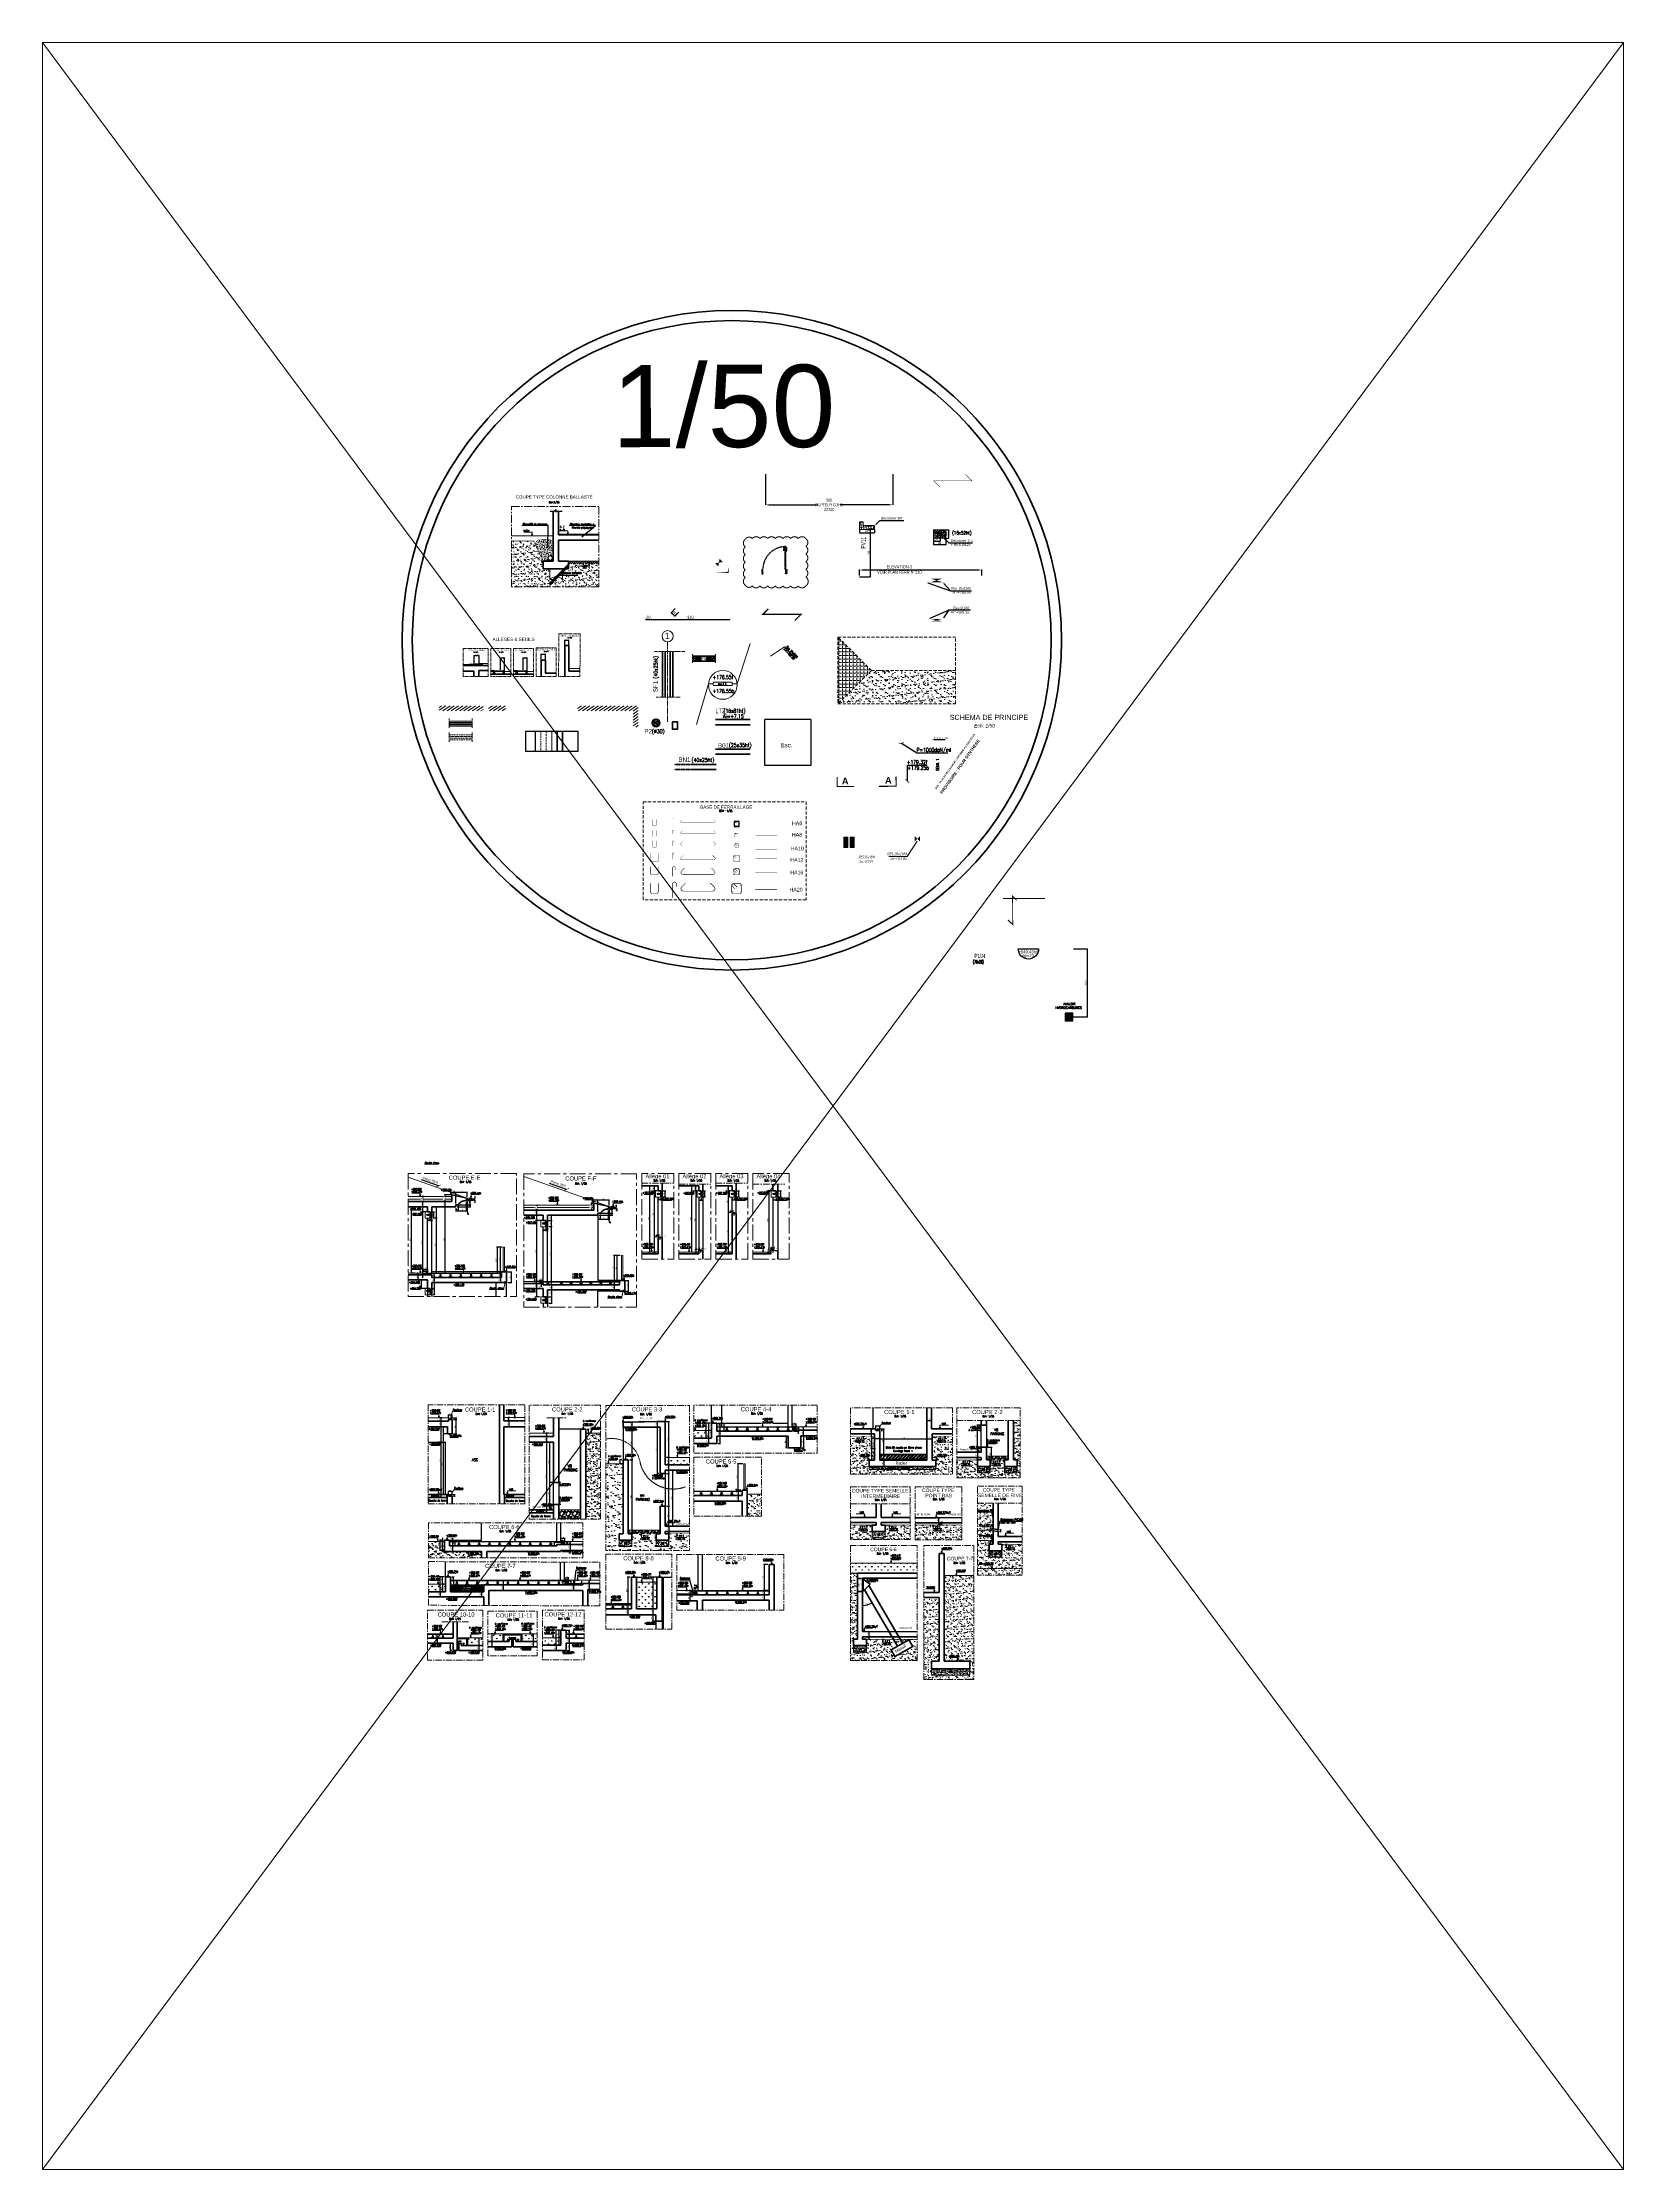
# Model space of a CAD drawing. Header units: metres. Extents: x -12536 to 12621, y -17191 to 9596.
# Drawn here: x 6423 to 12621, y -18 to 8316 of the extents above; entities that cross this region are included whole.
import ezdxf
from ezdxf import colors
from ezdxf.entities.mleader import LeaderData, LeaderLine
from ezdxf.enums import TextEntityAlignment as Align
from ezdxf.math import Vec2, Vec3

# ---------------------------------------------------------------- set-up
doc = ezdxf.new("R2010")
doc.units = ezdxf.units.M
doc.header["$MEASUREMENT"] = 0
doc.header["$PDMODE"] = 2
doc.header["$PDSIZE"] = 0.25
for name, pattern in [('2007-10_08_CENTER', [100, 62.5, -12.5, 12.5, -12.5]), ('ACAD_ISO04W100', [30, 24, -3, 0, -3]), ('ACAD_ISO09W100', [45, 24, -3, 6, -3, 6, -3]), ('AXE1', [1.125, 0.75, -0.125, 0.125, -0.125]), ('AXES', [2, 1.25, -0.25, 0.25, -0.25]), ('CACHE', [0.375, 0.25, -0.125]), ('Cache (2)', [0.2, 0.1, -0.1]), ('CACHE2', [4.7625, 3.175, -1.5875]), ('LPENTE_200', [0.4, 0.25, -0.15])]:
    doc.linetypes.add(name, pattern=pattern)
for name, color, linetype in [('AXE COUPURE', 1, 'ACAD_ISO04W100'), ('B-ELE-RESERVATIONS', 3, 'Continuous'), ('B-HUISSERIE', 1, 'Continuous'), ('B-TEXTE', 1, 'Continuous'), ('COUPURE', 1, 'AXE1'), ('nivc', 1, 'Continuous')]:
    doc.layers.add(name, color=color, linetype=linetype)
for name, color, linetype, lineweight in [('B-ACIER', 3, 'Continuous', 50), ('B-AGGLOS', 1, 'Continuous', 60), ('B-ARMA-TEXTE', 3, 'Continuous', 18), ('B-AXE', 1, 'AXES', 13), ('B-BN', 4, 'CACHE', 35), ('B-CAC', 5, 'CACHE2', 9), ('B-COT', 1, 'Continuous', 18), ('B-COUPES', 7, 'Continuous', 30), ('B-DALLE', 5, 'Continuous', 25), ('B-FONDATION', 2, 'Continuous', 35), ('B-Fondations', 2, 'Continuous', 40), ('B-HAC', 8, 'Continuous', 9), ('B-HACH', 8, 'Continuous', 9), ('B-HACH AGLOOS', 5, 'Continuous', 18), ('B-HATCH-REPRISE', 8, 'Continuous', 18), ('B-Limite dalle', 2, 'Continuous', 35), ('B-LINT', 6, 'Continuous', 40), ('B-LONGRINES', 3, 'Continuous', 40), ('B-PLACE PARKING', 4, 'Continuous', 15), ('B-POTEAUX', 6, 'Continuous', 60), ('B-POUTRE', 3, 'Continuous', 40), ('B-REPRISE', 1, 'CACHE', 13), ('B-RES', 6, 'Continuous', 18), ('B-RES ELECTRICIEN', 30, 'Continuous', 15), ('B-RES PLOMB VOILES', 4, 'Continuous', 15), ('B-RES PLOMBIER', 4, 'Continuous', 18), ('B-T-VUE', 3, 'Continuous', 30), ('B-TEXT', 3, 'Continuous', 20), ('B-TEXT POTEAUX', 3, 'Continuous', 20), ('B-TEXT-BN', 3, 'Continuous', 20), ('B-TEXT-FOND', 3, 'Continuous', 20), ('B-TEXT-LINTEAU', 3, 'Continuous', 30), ('B-TEXT-NIVEAU', 3, 'Continuous', 20), ('B-TEXT-POUTRE', 3, 'Continuous', 20), ('B-TEXTE pentes', 3, 'Continuous', 25), ('B-TEXTE POTEAU', 3, 'Continuous', 25), ('B-TEXTE SEUILS', 3, 'Continuous', 25), ('B-TITRE', 7, 'Continuous', 40), ('B-TITRE BN', 7, 'Continuous', 60), ('B-TITRE DALLE', 5, 'Continuous', 13), ('B-TITRE FOND', 7, 'Continuous', 60), ('B-titre linteau', 7, 'Continuous', 40), ('B-TITRE POTEAU', 7, 'Continuous', 30), ('B-TITRE POTEAUX', 7, 'Continuous', 60), ('B-TITRE POUTRE', 7, 'Continuous', 60), ("B-TITRE PV CV 0 L'ETAGE", 7, 'Continuous', 30), ('B-TITRE SEMELLE', 7, 'Continuous', 30), ('B-TOITURE', 5, 'CACHE', 13), ('B-TRCONS', 1, 'Continuous', 15), ('B-TXT', 3, 'Continuous', 30), ('B-VOILE-BA', 7, 'Continuous', 60), ('CARTOUCHE', 7, 'Continuous', 25), ('COTATION', 1, 'Continuous', 18), ('DALLE', 5, 'Continuous', 9), ('Dessin1$0$Plots', 5, 'Continuous', 0), ('EMC ELEC', 5, 'Continuous', 9), ('Hydrocarbures', 222, 'Continuous', 25), ('Plots', 5, 'Continuous', 0)]:
    doc.layers.add(name, color=color, linetype=linetype, lineweight=lineweight)
doc.layers.add('B-ATTACHE FER', color=6, linetype='Continuous', lineweight=25, plot=False)
doc.layers.add('B-TEXTE- LINTEAUX', color=7, linetype='Continuous', lineweight=25, plot=False)
for name, color, linetype, lineweight, true_color in [('B-COT ELEVATION', 7, 'Continuous', 15, 0xa400db), ('B-plombier', 7, 'Continuous', 20, 0xa100d6), ('B-R', 7, 'CACHE', 20, 0x23df20), ('b-rupteur 1', 7, 'Continuous', 20, 0xa400db)]:
    doc.layers.add(name, color=color, linetype=linetype, lineweight=lineweight, true_color=true_color)
doc.layers.add('B-REVISION', color=4, linetype='Continuous', plot=False)
doc.styles.add('A1', font='ROMANS.shx', dxfattribs={"width": 0.8, "height": 0.3})
doc.styles.add('Arial', font='arial.ttf', dxfattribs={"height": 0.128})
doc.styles.add('arial gras', font='sanssb__.ttf')
doc.styles.add('Arial Narrow', font='ARIALN.TTF', dxfattribs={"width": 0.5})
doc.styles.add('COTE', font='arial.ttf', dxfattribs={"width": 0.7})
doc.styles.add('Helvetica_', font='arial.ttf', dxfattribs={"height": 0.198611})
doc.styles.add('ISO', font='swissb.ttf')
doc.styles.add('MtXpl_ISOCPEUR', font='isocpeui.ttf')
doc.styles.add('ROMAND', font='romand.shx')
doc.styles.add('ROMANS', font='romans.shx', dxfattribs={"width": 0.6})
doc.styles.add('Rr+3$0$r+3$0$TEXTE', font='arial.ttf', dxfattribs={"width": 0.7})
doc.styles.add('STYLE14', font='simplexf', dxfattribs={"width": 0.75})
doc.styles.add('TEXTE', font='arial.ttf', dxfattribs={"width": 0.7})
doc.styles.add('TEXTE100', font='romans.shx', dxfattribs={"width": 0.7, "height": 0.3})
doc.styles.add('TEXTE25', font='romans.shx', dxfattribs={"width": 0.7, "height": 0.075})
doc.styles.add('TEXTE50', font='romans.shx', dxfattribs={"width": 0.7, "height": 0.15})
doc.styles.add('TITRE50', font='arial.ttf', dxfattribs={"height": 0.3})
doc.linetypes.add('ISOLATION', pattern='A,0.00254,-2.54,[134,ltypeshp.shx,S=2.54,R=0,X=-2.54,Y=0],-5.08,[134,ltypeshp.shx,S=2.54,R=180,X=2.54,Y=0],-2.54', length=10.16254)
doc.dimstyles.new('Copie de COT25CM2', dxfattribs={"dimscale": 0.005, "dimtxt": 1800, "dimasz": 750, "dimexe": 5, "dimexo": 10, "dimgap": 200, "dimtad": 1, "dimdec": 0, "dimrnd": 0.5, "dimzin": 12, "dimdsep": 46, "dimtxsty": 'TEXTE', "dimblk1": 'ARCHTICK', "dimblk2": 'ARCHTICK', "dimsah": 1, "dimcen": 0, "dimdle": 4, "dimclrd": 1, "dimclre": 256, "dimclrt": 1, "dimadec": 0, "dimazin": 0, "dimtfac": 1, "dimtdec": 0, "dimtmove": 1, "dimatfit": 3, "dimldrblk": 'ARCHTICK', "dimfxl": 1, "dimtolj": 1, "dimtzin": 0, "dimarcsym": 0})
doc.dimstyles.new('COT 50', dxfattribs={"dimscale": 0.05, "dimtxt": 250, "dimasz": 150, "dimexe": 1, "dimexo": 2, "dimgap": 30, "dimtad": 1, "dimdec": 1, "dimrnd": 0.5, "dimzin": 12, "dimdsep": 46, "dimtxsty": 'TEXTE', "dimblk1": 'ARCHTICK', "dimblk2": 'ARCHTICK', "dimsah": 1, "dimcen": 0, "dimdle": 1.5, "dimclrd": 1, "dimclre": 1, "dimclrt": 3, "dimadec": 0, "dimazin": 0, "dimtfac": 1, "dimtdec": 1, "dimtmove": 0, "dimatfit": 3, "dimldrblk": 'ARCHTICK', "dimfxl": 1, "dimtolj": 1, "dimtzin": 0, "dimarcsym": 0})
doc.dimstyles.new('COT25CM', dxfattribs={"dimscale": 0.005, "dimtxt": 12.5, "dimasz": 7.5, "dimexe": 5, "dimexo": 10, "dimgap": 1.5, "dimtad": 1, "dimdec": 1, "dimlfac": 100, "dimrnd": 0.5, "dimzin": 12, "dimdsep": 46, "dimtxsty": 'TEXTE', "dimblk1": 'ARCHTICK', "dimblk2": 'ARCHTICK', "dimsah": 1, "dimcen": 0, "dimdle": 4, "dimclrd": 1, "dimclre": 1, "dimclrt": 3, "dimadec": 0, "dimazin": 0, "dimtfac": 1, "dimtdec": 1, "dimtmove": 1, "dimatfit": 3, "dimldrblk": 'ARCHTICK', "dimfxl": 1, "dimtolj": 1, "dimtzin": 0, "dimarcsym": 0})
doc.dimstyles.new('COT25CM Plomberie', dxfattribs={"dimscale": 0.005, "dimtxt": 1900, "dimasz": 750, "dimexe": 5, "dimexo": 500, "dimgap": 200, "dimtad": 1, "dimdec": 1, "dimrnd": 0.5, "dimzin": 12, "dimdsep": 46, "dimtxsty": 'TEXTE', "dimblk": 'ARCHTICK', "dimcen": 0, "dimdle": 0.4, "dimclrd": 4, "dimclre": 4, "dimclrt": 4, "dimadec": 0, "dimazin": 0, "dimtfac": 1, "dimtdec": 1, "dimtmove": 1, "dimatfit": 3, "dimldrblk": 'NONE', "dimfxl": 1, "dimtolj": 1, "dimtzin": 0, "dimarcsym": 0})
doc.dimstyles.new('COT25CMm', dxfattribs={"dimscale": 0.5, "dimtxt": 12.5, "dimasz": 7.5, "dimexe": 5, "dimexo": 10, "dimgap": 1.5, "dimtad": 1, "dimdec": 1, "dimrnd": 0.5, "dimzin": 12, "dimdsep": 46, "dimtxsty": 'TEXTE', "dimblk1": 'ARCHTICK', "dimblk2": 'ARCHTICK', "dimsah": 1, "dimcen": 0, "dimdle": 0.75, "dimclrd": 1, "dimclre": 1, "dimclrt": 3, "dimadec": 0, "dimazin": 3, "dimtfac": 1, "dimtdec": 1, "dimtmove": 1, "dimatfit": 3, "dimldrblk": 'ARCHTICK', "dimfxl": 1, "dimtolj": 1, "dimtzin": 0, "dimarcsym": 0})
doc.dimstyles.new('COT50CM', dxfattribs={"dimscale": 0.05, "dimtxt": 2.5, "dimasz": 1.5, "dimexe": 1, "dimexo": 2, "dimgap": 1, "dimtad": 1, "dimdec": 1, "dimlfac": 100, "dimrnd": 0.5, "dimzin": 12, "dimdsep": 46, "dimtxsty": 'TEXTE', "dimblk1": 'ARCHTICK', "dimblk2": 'ARCHTICK', "dimsah": 1, "dimcen": 0, "dimdle": 1.5, "dimclrd": 1, "dimclre": 1, "dimclrt": 3, "dimadec": 0, "dimazin": 0, "dimtfac": 1, "dimtdec": 1, "dimtmove": 0, "dimatfit": 3, "dimldrblk": 'ARCHTICK', "dimfxl": 1, "dimtolj": 1, "dimtzin": 0, "dimarcsym": 0})
doc.dimstyles.new('Cotation Reservations', dxfattribs={"dimscale": 0.05, "dimtxt": 250, "dimasz": 150, "dimexe": 1, "dimexo": 2, "dimgap": 30, "dimtad": 1, "dimdec": 1, "dimrnd": 0.5, "dimzin": 12, "dimdsep": 46, "dimtxsty": 'TEXTE', "dimblk1": 'ARCHTICK', "dimblk2": 'ARCHTICK', "dimsah": 1, "dimcen": 0, "dimdle": 1.5, "dimclrd": 5, "dimclre": 5, "dimclrt": 5, "dimadec": 0, "dimazin": 0, "dimtfac": 1, "dimtdec": 1, "dimtmove": 0, "dimatfit": 3, "dimldrblk": 'ARCHTICK', "dimfxl": 1, "dimtolj": 1, "dimtzin": 0, "dimarcsym": 0})
doc.dimstyles.new('Rr+3$0$r+3$0$Planelle', dxfattribs={"dimscale": 0.05, "dimtxt": 70, "dimasz": 300, "dimexe": 1, "dimexo": 2, "dimgap": 30, "dimtad": 0, "dimdec": 1, "dimlfac": -0.1, "dimrnd": 0.5, "dimzin": 12, "dimdsep": 46, "dimtxsty": 'Rr+3$0$r+3$0$TEXTE', "dimcen": 0, "dimdle": 100, "dimclrd": 256, "dimclre": 256, "dimclrt": 256, "dimaunit": 2, "dimazin": 3, "dimtfac": 1, "dimtdec": 1, "dimtix": 1, "dimtmove": 1, "dimatfit": 3, "dimldrblk": 'Rr+3$0$r+3$0$_ArchTick', "dimfxl": 1, "dimtolj": 1, "dimtzin": 0, "dimarcsym": 0})
pattern_1 = [(45, (-99757.4396, -25606.4007), (-2.24506403, 2.24506403), [])]
pattern_2 = [(45, (-102558.2758, -27785.9473), (-2.24506403, 2.24506403), [])]
pattern_3 = [(90, (-102558.276, -27785.947), (-12.5723586, 12.5723586), [3.33375, -21.810967]), (45, (-102558.276, -27785.947), (-12.5723586, 12.5723586), [3.33375, -14.44625]), (135, (-102558.276, -27785.947), (-12.5723586, -12.5723586), [3.33375, -14.44625])]
pattern_4 = [(315, (29627.2898, -57444.8832), (2.24506403, 2.24506403), [])]

# ---------------------------------------------------------------- blocks, each defined once
blk = doc.blocks.new('_ArchTick')
at = {"color": 0, "linetype": 'ByBlock', "const_width": 0.15}
blk.add_lwpolyline([(-0.5, -0.5), (0.5, 0.5)], dxfattribs=at)
blk = doc.blocks.new('*D654')
at = {"layer": 'B-COT', "color": 1, "lineweight": -2, "ltscale": 0.15, "transparency": 16777216}
for p, q in [((8787.6, 6055.7), (8807.8, 6055.7)), ((8787.7, 6055.8), (8787.7, 6055.8)), ((8807.7, 6055.8), (8807.7, 6055.8))]:
    blk.add_line(p, q, dxfattribs=at)
at = {"layer": 'Defpoints', "color": 0, "ltscale": 0.15, "transparency": 16777216}
for p in [(8787.7, 6055.7, 34), (8807.7, 6055.7, 34), (8807.7, 6055.7)]:
    blk.add_point(p, dxfattribs=at)
at = {"layer": 'B-COT', "color": 1, "lineweight": -2, "ltscale": 0.15, "transparency": 16777216, "xscale": 7.5, "yscale": 7.5, "zscale": 7.5, "rotation": 180}
blk.add_blockref('_ArchTick', (8787.7, 6055.7), dxfattribs=at)
at = {"layer": 'B-COT', "color": 1, "lineweight": -2, "ltscale": 0.15, "transparency": 16777216, "xscale": 7.5, "yscale": 7.5, "zscale": 7.5}
blk.add_blockref('_ArchTick', (8807.7, 6055.7), dxfattribs=at)
at = {"layer": 'B-COT', "color": 3, "ltscale": 0.15, "transparency": 16777216, "insert": (8797.7, 6063.6), "char_height": 12.5, "attachment_point": 5, "style": 'TEXTE'}
blk.add_mtext('\\A1;20', dxfattribs=at)
blk = doc.blocks.new('*D655')
at = {"layer": 'B-COT', "color": 1, "lineweight": -2, "ltscale": 0.15, "transparency": 16777216}
for p, q in [((8807.6, 6055.7), (9117.8, 6055.7)), ((8807.7, 6055.8), (8807.7, 6055.8)), ((9117.7, 6055.8), (9117.7, 6055.8))]:
    blk.add_line(p, q, dxfattribs=at)
at = {"layer": 'Defpoints', "color": 0, "ltscale": 0.15, "transparency": 16777216}
for p in [(8807.7, 6055.7, 34), (9117.7, 6055.7, 34), (9117.7, 6055.7)]:
    blk.add_point(p, dxfattribs=at)
at = {"layer": 'B-COT', "color": 1, "lineweight": -2, "ltscale": 0.15, "transparency": 16777216, "xscale": 7.5, "yscale": 7.5, "zscale": 7.5, "rotation": 180}
blk.add_blockref('_ArchTick', (8807.7, 6055.7), dxfattribs=at)
at = {"layer": 'B-COT', "color": 1, "lineweight": -2, "ltscale": 0.15, "transparency": 16777216, "xscale": 7.5, "yscale": 7.5, "zscale": 7.5}
blk.add_blockref('_ArchTick', (9117.7, 6055.7), dxfattribs=at)
at = {"layer": 'B-COT', "color": 3, "ltscale": 0.15, "transparency": 16777216, "insert": (8962.7, 6063.6), "char_height": 12.5, "attachment_point": 5, "style": 'TEXTE'}
blk.add_mtext('\\A1;310', dxfattribs=at)
blk = doc.blocks.new('A$C12C653C1')
at = {"layer": 'B-HUISSERIE', "linetype": 'LPENTE_200'}
for p, q in [((86, 90.2), (86, 102.2)), ((86, 102.2), (89.5, 102.2)), ((87.5, 90.2), (86, 90.2)), ((89.5, 100.2), (87.5, 100.2)), ((87.5, 100.2), (87.5, 90.2)), ((89.5, 106), (89.5, 16)), ((93.5, 106), (89.5, 106)), ((93.5, 16), (93.5, 106)), ((97, 102.2), (93.5, 102.2)), ((93.5, 100.2), (95.5, 100.2)), ((95.5, 100.2), (95.5, 90.2)), ((95.5, 90.2), (97, 90.2)), ((97, 90.2), (97, 102.2)), ((0, 16), (0, 0)), ((3.5, 16), (0, 16)), ((0, 0), (5, 0)), ((3.5, 1), (3.5, 16)), ((5, 1), (3.5, 1)), ((5, 0), (5, 1)), ((89.5, 16), (93.5, 16)), ((92, 0), (92, 1)), ((92, 1), (93.5, 1)), ((97, 0), (92, 0)), ((93.5, 1), (93.5, 16)), ((93.5, 16), (97, 16)), ((97, 16), (97, 0))]:
    blk.add_line(p, q, dxfattribs=at)
blk.add_arc((93.5, 16), 90, 90, 180, dxfattribs=at)
blk = doc.blocks.new('PENTE')
at = {"layer": 'B-TEXTE POTEAU', "color": 1}
blk.add_line((846186.11, 122382.05), (846186.99, 122382.05), dxfattribs=at)
blk.add_solid([(846186.11, 122382.08), (846186.11, 122382.01), (846185.91, 122382.05)], dxfattribs=at)
blk = doc.blocks.new('*D656')
at = {"layer": 'B-COT', "color": 5, "lineweight": -2, "ltscale": 0.5, "transparency": 16777216}
for p, q in [((8903.3, 6098.5), (8886.9, 6082.1)), ((8917.4, 6084.4), (8901.1, 6068)), ((8901.1, 6068), (8886.9, 6082.2))]:
    blk.add_line(p, q, dxfattribs=at)
at = {"layer": 'Defpoints', "color": 0, "ltscale": 0.5, "transparency": 16777216}
for p in [(8903.4, 6098.6), (8917.5, 6084.4), (8886.9, 6082.2)]:
    blk.add_point(p, dxfattribs=at)
at = {"layer": 'B-COT', "color": 5, "lineweight": -2, "ltscale": 0.5, "transparency": 16777216, "xscale": 7.5, "yscale": 7.5, "zscale": 7.5}
for p, rotation in [((8886.9, 6082.2), 135.0000000044217), ((8901.1, 6068), 315.0000000044217)]:
    blk.add_blockref('_ArchTick', p, dxfattribs=dict(at, rotation=rotation))
at = {"layer": 'B-COT', "color": 5, "ltscale": 0.5, "transparency": 16777216, "insert": (8899.6, 6080.7), "char_height": 12.5, "attachment_point": 5, "rotation": 315, "style": 'TEXTE'}
blk.add_mtext('\\A1;20', dxfattribs=at)
blk = doc.blocks.new('sqreh')
at = {"layer": 'B-R', "lineweight": 30, "ltscale": 0.1, "elevation": -34}
blk.add_lwpolyline([(3586, 2404.3), (3586, 2384.3), (3566, 2384.3), (3566, 2404.3)], close=True, dxfattribs=at)
at = {"layer": 'B-R', "style": 'TEXTE'}
blk.add_text('R', height=10.5, rotation=360, dxfattribs=at).set_placement((3570.7, 2389.7, -31.4))
blk = doc.blocks.new('PLOTS')
at = {"layer": 'Plots'}
for p, q in [((69025, 7741), (69005, 7722)), ((69145, 7722), (69005, 7722)), ((69125, 7850), (69025, 7850)), ((69025, 7850), (69025, 7845)), ((69025, 7845), (69125, 7845)), ((69125, 7835), (69025, 7835)), ((69025, 7835), (69025, 7793)), ((69025, 7793), (69125, 7793)), ((69125, 7746), (69025, 7746)), ((69025, 7746), (69025, 7741)), ((69125, 7741), (69025, 7741)), ((69025, 7741), (69125, 7741)), ((69115, 7845), (69035, 7845)), ((69035, 7845), (69035, 7835)), ((69035, 7835), (69115, 7835)), ((69115, 7793), (69035, 7793)), ((69035, 7793), (69035, 7746)), ((69035, 7746), (69115, 7746)), ((69115, 7835), (69115, 7845)), ((69115, 7746), (69115, 7793)), ((69125, 7845), (69125, 7850)), ((69125, 7793), (69125, 7835)), ((69125, 7741), (69125, 7746)), ((69145, 7722), (69125, 7741))]:
    blk.add_line(p, q, dxfattribs=at)
blk = doc.blocks.new('ETY')
at = {"layer": 'B-HAC'}
h = blk.add_hatch(dxfattribs=at)
h.set_pattern_fill('ANSI32', color=256, style=0)
h.set_pattern_definition([(121.1398999967, (2387070730.097, -1713139023.515), (8.15251579676, 4.925658451778), []), (121.1398999967, (2387070725.738, -1713139022.439), (8.15251579676, 4.925658451778), [])])
h.paths.add_polyline_path([(61112, 1394), (60772, 1394), (60772, 1429), (61033, 1453), (61034, 1436), (61034, 1434), (61035, 1431), (61037, 1429), (61038, 1428), (61039, 1427), (61041, 1426), (61042, 1425), (61034, 1425), (61037, 1424), (61039, 1424), (61042, 1425), (61044, 1426), (61046, 1427), (61048, 1428), (61049, 1430), (61051, 1433), (61051, 1435), (61052, 1436), (61052, 1438), (61052, 1442), (61052, 1454), (61112, 1454)])
at = {"layer": 'B-HACH'}
h = blk.add_hatch(dxfattribs=at)
h.set_pattern_fill('ANSI37', color=256, style=0)
h.set_pattern_definition([(135, (845737982.152, -122370683.827), (2.245064030267, 2.245064030267), []), (45, (845737982.152, -122370683.827), (2.245064030267, -2.245064030267), [])])
h.paths.add_polyline_path([(61192, 1454), (61112, 1454), (61112, 1394), (61112, 1394), (61112, 1384), (61192, 1384)])
h.paths.add_polyline_path([(61112, 1384), (60772, 1384), (60772, 1394), (61112, 1394)])
at = {"layer": 'EMC ELEC'}
blk.add_lwpolyline([(61112, 1454), (61112, 1394), (60772, 1394), (60772, 1429), (61033, 1453), (61033, 1438), (61034, 1434), (61035, 1432), (61036, 1430), (61037, 1429), (61038, 1428), (61040, 1426), (61042, 1425), (61042, 1425), (61042, 1425), (61042, 1425), (61042, 1425), (61044, 1426), (61046, 1427), (61048, 1428), (61049, 1430), (61051, 1433), (61051, 1435), (61052, 1436), (61052, 1438), (61052, 1442), (61052, 1454)], close=True, dxfattribs=at)
at = {"layer": 'Plots', "ltscale": 0.02}
for q in [(61192, 1394), (61192, 1384)]:
    blk.add_line((61192, 1454), q, dxfattribs=at)
blk = doc.blocks.new('niv00')
at = {"layer": 'B-COT'}
for p, q in [((481926.26, -520782.89), (481926.92, -520782.89)), ((481927, -520783.17), (481926.84, -520783.17)), ((481926.92, -520783.17), (481926.88, -520783.03)), ((481926.96, -520783.03), (481926.88, -520783.03)), ((481926.92, -520782.89), (481926.92, -520783.17)), ((481926.92, -520783.17), (481926.96, -520783.03))]:
    blk.add_line(p, q, dxfattribs=at)
blk.add_solid([(481926.96, -520783.03), (481926.92, -520783.03), (481926.92, -520783.17)], dxfattribs=at)
blk = doc.blocks.new('REREHY')
at = {"layer": 'AXE COUPURE', "ltscale": 2}
for p, q in [((2403, 4407), (2582, 4407)), ((2661, 4407), (2873, 4407))]:
    blk.add_line(p, q, dxfattribs=at)
blk.add_lwpolyline([(2582, 4407), (2622, 4466), (2622, 4364), (2661, 4407)], dxfattribs=at)
blk = doc.blocks.new('ET44Y')
at = {"layer": 'B-COT'}
for p, q in [((63009, 22066), (63381, 22066)), ((63420, 22255), (63341, 22255)), ((63381, 22257), (63360, 22187)), ((63401, 22187), (63360, 22187)), ((63381, 22066), (63381, 22247))]:
    blk.add_line(p, q, dxfattribs=at)
blk.add_solid([(63401, 22187), (63381, 22187), (63381, 22257)], dxfattribs=at)
blk = doc.blocks.new('rezgrtgr')
at = {"layer": 'B-COT'}
h = blk.add_hatch(dxfattribs=at)
h.set_pattern_fill('ANSI31', color=256, scale=100, style=0)
h.set_pattern_definition([(45, (2527790.318, 1903842.406), (-8.838834765, 8.838834765), [])])
h.paths.add_polyline_path([(68600, 22060), (68560, 22060, -0.664786), (68394, 22060), (68372, 22060), (68372, 21981), (68600, 21981)])
for p, q in [((68394, 22060, 0), (68372, 22060, 0)), ((68372, 22060, 0), (68372, 21981, 0)), ((68600, 22060, 0), (68560, 22060, 0))]:
    blk.add_line(p, q, dxfattribs=at)
for radius in [90.2, 80.2]:
    blk.add_circle((68478, 22109, 0), radius, dxfattribs=at)
blk.add_arc((68477, 22095, 0), 90.2, 202.76916, 337.23084, dxfattribs=at)
blk = doc.blocks.new('*D657')
at = {"layer": 'b-rupteur 1', "linetype": 'ByBlock', "lineweight": -2, "transparency": 16777216}
for p, q in [((9256.7, 6625.5), (9256.7, 6504.6)), ((9756.6, 6625.5), (9756.6, 6504.6)), ((9271.7, 6504.6), (9462.8, 6504.6)), ((9741.6, 6504.6), (9550.5, 6504.6))]:
    blk.add_line(p, q, dxfattribs=at)
at = {"layer": 'b-rupteur 1', "linetype": 'ByBlock', "transparency": 16777216}
for points in [[(9271.7, 6507.1), (9271.7, 6502.1), (9256.7, 6504.6)], [(9741.6, 6507.1), (9741.6, 6502.1), (9756.6, 6504.6)]]:
    blk.add_solid(points, dxfattribs=at)
at = {"layer": 'Defpoints', "color": 0, "linetype": 'ByBlock', "transparency": 16777216}
for p in [(9256.7, 6625.6), (9756.6, 6625.6), (9756.6, 6504.6)]:
    blk.add_point(p, dxfattribs=at)
at = {"layer": 'b-rupteur 1', "linetype": 'ByBlock', "transparency": 16777216, "insert": (9506.7, 6504.6), "char_height": 3.5, "attachment_point": 5, "style": 'Rr+3$0$r+3$0$TEXTE'}
blk.add_mtext('\\A1;{\\H3.14286x;500\\P\\H1x;RUPTEUR COHB \\PZZS20}', dxfattribs=at)
blk = doc.blocks.new('Rr+3$0$r+3$0$_ArchTick')
at = {"color": 0, "linetype": 'ByBlock', "const_width": 0.15}
blk.add_lwpolyline([(-0.5, -0.5), (0.5, 0.5)], dxfattribs=at)
blk = doc.blocks.new('*D658')
at = {"layer": 'B-COT ELEVATION', "color": 3, "lineweight": -2, "transparency": 16777216}
for p, q in [((9625, 6227.8), (9625, 6251.5)), ((10105, 6227.7), (10105, 6251.4)), ((10092.5, 6249), (9637.5, 6249))]:
    blk.add_line(p, q, dxfattribs=at)
at = {"layer": 'B-COT ELEVATION', "color": 3, "transparency": 16777216}
for points in [[(9637.5, 6251.1), (9637.5, 6247), (9625, 6249)], [(10092.5, 6251), (10092.5, 6246.9), (10105, 6248.9)]]:
    blk.add_solid(points, dxfattribs=at)
at = {"layer": 'Defpoints', "color": 0, "transparency": 16777216}
for p in [(9625, 6249), (9625, 6222.8), (10105, 6222.7)]:
    blk.add_point(p, dxfattribs=at)
at = {"layer": 'B-COT ELEVATION', "color": 3, "transparency": 16777216, "insert": (9781.7, 6251.2), "char_height": 20, "attachment_point": 5, "rotation": 359.9887, "style": 'TEXTE'}
blk.add_mtext('\\A1;{\\H0.625x;ELEVATION-3\\PVOIR PLAN FERR N°210}', dxfattribs=at)
blk = doc.blocks.new('*D659')
at = {"layer": 'B-COT', "lineweight": -2, "transparency": 16777216}
for p, q in [((9625, 6408.1), (9625, 6395)), ((9685, 6408.1), (9685, 6395))]:
    blk.add_line(p, q, dxfattribs=at)
at = {"layer": 'B-COT', "color": 1, "lineweight": -2, "transparency": 16777216}
blk.add_line((9625, 6395), (9685, 6395), dxfattribs=at)
at = {"layer": 'Defpoints', "color": 0, "transparency": 16777216}
for p in [(9625, 6408.1), (9685, 6408.1), (9685, 6395)]:
    blk.add_point(p, dxfattribs=at)
at = {"layer": 'B-COT', "color": 1, "lineweight": -2, "transparency": 16777216, "xscale": 3.75, "yscale": 3.75, "zscale": 3.75, "rotation": 180}
blk.add_blockref('_ArchTick', (9625, 6395), dxfattribs=at)
at = {"layer": 'B-COT', "color": 1, "lineweight": -2, "transparency": 16777216, "xscale": 3.75, "yscale": 3.75, "zscale": 3.75}
blk.add_blockref('_ArchTick', (9685, 6395), dxfattribs=at)
at = {"layer": 'B-COT', "color": 1, "transparency": 16777216, "insert": (9655, 6400.6), "char_height": 9, "attachment_point": 5, "style": 'TEXTE'}
blk.add_mtext('\\A1;60', dxfattribs=at)
blk = doc.blocks.new('*D660')
at = {"layer": 'B-COT', "lineweight": -2, "transparency": 16777216}
for p, q in [((9655.1, 6408.1), (9667.3, 6408.1)), ((9625.1, 6222.8), (9667.3, 6222.8))]:
    blk.add_line(p, q, dxfattribs=at)
at = {"layer": 'B-COT', "color": 1, "lineweight": -2, "transparency": 16777216}
blk.add_line((9667.3, 6408.1), (9667.3, 6222.8), dxfattribs=at)
at = {"layer": 'Defpoints', "color": 0, "transparency": 16777216}
for p in [(9655, 6408.1), (9625, 6222.8), (9667.3, 6222.8)]:
    blk.add_point(p, dxfattribs=at)
at = {"layer": 'B-COT', "color": 1, "lineweight": -2, "transparency": 16777216, "xscale": 3.75, "yscale": 3.75, "zscale": 3.75}
for p, rotation in [((9667.3, 6408.1), 90), ((9667.3, 6222.8), 270)]:
    blk.add_blockref('_ArchTick', p, dxfattribs=dict(at, rotation=rotation))
at = {"layer": 'B-COT', "color": 1, "transparency": 16777216, "insert": (9661.7, 6315.5), "char_height": 9, "attachment_point": 5, "rotation": 90, "style": 'TEXTE'}
blk.add_mtext('\\A1;186', dxfattribs=at)
blk = doc.blocks.new('*D692')
at = {"layer": 'B-COT', "lineweight": -2, "transparency": 16777216}
for p, q in [((9964.4, 6407.1), (9976.4, 6407.1)), ((9964.4, 6374.1), (9976.4, 6374.1))]:
    blk.add_line(p, q, dxfattribs=at)
at = {"layer": 'B-COT', "color": 1, "lineweight": -2, "transparency": 16777216}
blk.add_line((9976.4, 6374.1), (9976.4, 6407.1), dxfattribs=at)
at = {"layer": 'Defpoints', "color": 0, "transparency": 16777216}
for p in [(9964.3, 6407.1), (9964.3, 6374.1), (9976.4, 6407.1)]:
    blk.add_point(p, dxfattribs=at)
at = {"layer": 'B-COT', "color": 1, "lineweight": -2, "transparency": 16777216, "xscale": 3.75, "yscale": 3.75, "zscale": 3.75}
for p, rotation in [((9976.4, 6407.1), 90), ((9976.4, 6374.1), 270)]:
    blk.add_blockref('_ArchTick', p, dxfattribs=dict(at, rotation=rotation))
at = {"layer": 'B-COT', "color": 1, "transparency": 16777216, "insert": (9970.8, 6390.6), "char_height": 9, "attachment_point": 5, "rotation": 90, "style": 'TEXTE'}
blk.add_mtext('\\A1;33', dxfattribs=at)
blk = doc.blocks.new('*D693')
at = {"layer": 'B-COT', "lineweight": -2, "transparency": 16777216}
for p, q in [((9915.3, 6374), (9915.3, 6348.6)), ((9964.3, 6374), (9964.3, 6348.6))]:
    blk.add_line(p, q, dxfattribs=at)
at = {"layer": 'B-COT', "color": 1, "lineweight": -2, "transparency": 16777216}
blk.add_line((9964.4, 6348.6), (9915.3, 6348.6), dxfattribs=at)
at = {"layer": 'Defpoints', "color": 0, "transparency": 16777216}
for p in [(9915.3, 6374.1), (9915.3, 6348.6), (9964.3, 6374.1)]:
    blk.add_point(p, dxfattribs=at)
at = {"layer": 'B-COT', "color": 1, "lineweight": -2, "transparency": 16777216, "xscale": 3.75, "yscale": 3.75, "zscale": 3.75, "rotation": 180}
blk.add_blockref('_ArchTick', (9915.3, 6348.6), dxfattribs=at)
at = {"layer": 'B-COT', "color": 1, "lineweight": -2, "transparency": 16777216, "xscale": 3.75, "yscale": 3.75, "zscale": 3.75}
blk.add_blockref('_ArchTick', (9964.3, 6348.6), dxfattribs=at)
at = {"layer": 'B-COT', "color": 1, "transparency": 16777216, "insert": (9939.8, 6354.2), "char_height": 9, "attachment_point": 5, "style": 'TEXTE'}
blk.add_mtext('\\A1;49', dxfattribs=at)
blk = doc.blocks.new('*D694')
at = {"layer": 'B-COT', "color": 1, "lineweight": -2, "transparency": 16777216}
blk.add_line((9915.3, 6361.9), (9941.4, 6361.9), dxfattribs=at)
at = {"layer": 'B-COT', "lineweight": -2, "transparency": 16777216}
for p, q in [((9915.4, 6374), (9915.4, 6361.8)), ((9941.3, 6397), (9941.3, 6361.8))]:
    blk.add_line(p, q, dxfattribs=at)
at = {"layer": 'Defpoints', "color": 0, "transparency": 16777216}
for p in [(9915.4, 6374.1), (9941.3, 6397.1), (9941.3, 6361.9)]:
    blk.add_point(p, dxfattribs=at)
at = {"layer": 'B-COT', "color": 1, "lineweight": -2, "transparency": 16777216, "xscale": 3.75, "yscale": 3.75, "zscale": 3.75, "rotation": 180}
blk.add_blockref('_ArchTick', (9915.4, 6361.9), dxfattribs=at)
at = {"layer": 'B-COT', "color": 1, "lineweight": -2, "transparency": 16777216, "xscale": 3.75, "yscale": 3.75, "zscale": 3.75}
blk.add_blockref('_ArchTick', (9941.3, 6361.9), dxfattribs=at)
at = {"layer": 'B-COT', "color": 1, "transparency": 16777216, "insert": (9928.3, 6367.4), "char_height": 9, "attachment_point": 5, "style": 'TEXTE'}
blk.add_mtext('\\A1;26', dxfattribs=at)
blk = doc.blocks.new('*D695')
at = {"layer": 'B-COT', "lineweight": -2, "transparency": 16777216}
for p, q in [((9941.4, 6397.1), (9958, 6397.1)), ((9943.6, 6407.1), (9958, 6407.1))]:
    blk.add_line(p, q, dxfattribs=at)
at = {"layer": 'B-COT', "color": 1, "lineweight": -2, "transparency": 16777216}
blk.add_line((9957.9, 6397.1), (9957.9, 6407.1), dxfattribs=at)
at = {"layer": 'Defpoints', "color": 0, "transparency": 16777216}
for p in [(9941.3, 6397.1), (9943.5, 6407.1), (9957.9, 6407.1)]:
    blk.add_point(p, dxfattribs=at)
at = {"layer": 'B-COT', "color": 1, "lineweight": -2, "transparency": 16777216, "xscale": 3.75, "yscale": 3.75, "zscale": 3.75}
for p, rotation in [((9957.9, 6407.1), 90), ((9957.9, 6397.1), 270)]:
    blk.add_blockref('_ArchTick', p, dxfattribs=dict(at, rotation=rotation))
at = {"layer": 'B-COT', "color": 1, "transparency": 16777216, "insert": (9952.3, 6402.1), "char_height": 9, "attachment_point": 5, "rotation": 90, "style": 'TEXTE'}
blk.add_mtext('\\A1;10', dxfattribs=at)
blk = doc.blocks.new('*D696')
at = {"layer": 'B-COT', "lineweight": -2, "transparency": 16777216}
for p, q in [((9947.6, 6397), (9947.6, 6383)), ((9964.3, 6397), (9964.3, 6383))]:
    blk.add_line(p, q, dxfattribs=at)
at = {"layer": 'B-COT', "color": 1, "lineweight": -2, "transparency": 16777216}
blk.add_line((9947.6, 6383), (9964.4, 6383), dxfattribs=at)
at = {"layer": 'Defpoints', "color": 0, "transparency": 16777216}
for p in [(9947.6, 6397.1), (9964.3, 6397.1), (9964.3, 6383)]:
    blk.add_point(p, dxfattribs=at)
at = {"layer": 'B-COT', "color": 1, "lineweight": -2, "transparency": 16777216, "xscale": 3.75, "yscale": 3.75, "zscale": 3.75, "rotation": 180}
blk.add_blockref('_ArchTick', (9947.6, 6383), dxfattribs=at)
at = {"layer": 'B-COT', "color": 1, "lineweight": -2, "transparency": 16777216, "xscale": 3.75, "yscale": 3.75, "zscale": 3.75}
blk.add_blockref('_ArchTick', (9964.3, 6383), dxfattribs=at)
at = {"layer": 'B-COT', "color": 1, "transparency": 16777216, "insert": (9956, 6388.5), "char_height": 9, "attachment_point": 5, "style": 'TEXTE'}
blk.add_mtext('\\A1;17', dxfattribs=at)
blk = doc.blocks.new('*D697')
at = {"layer": 'B-COT', "lineweight": -2, "transparency": 16777216}
for p, q in [((9941.3, 6390.8), (9931, 6390.8)), ((9941.3, 6374.1), (9931, 6374.1))]:
    blk.add_line(p, q, dxfattribs=at)
at = {"layer": 'B-COT', "color": 1, "lineweight": -2, "transparency": 16777216}
blk.add_line((9931, 6390.8), (9931, 6374.1), dxfattribs=at)
at = {"layer": 'Defpoints', "color": 0, "transparency": 16777216}
for p in [(9931, 6374.1), (9941.3, 6390.8), (9941.3, 6374.1)]:
    blk.add_point(p, dxfattribs=at)
at = {"layer": 'B-COT', "color": 1, "lineweight": -2, "transparency": 16777216, "xscale": 3.75, "yscale": 3.75, "zscale": 3.75}
for p, rotation in [((9931, 6390.8), 90), ((9931, 6374.1), 270)]:
    blk.add_blockref('_ArchTick', p, dxfattribs=dict(at, rotation=rotation))
at = {"layer": 'B-COT', "color": 1, "transparency": 16777216, "insert": (9925.5, 6382.5), "char_height": 9, "attachment_point": 5, "rotation": 90, "style": 'TEXTE'}
blk.add_mtext('\\A1;17', dxfattribs=at)
blk = doc.blocks.new('*D698')
at = {"layer": 'B-COT', "lineweight": -2, "transparency": 16777216}
for p, q in [((9915.3, 6395.1), (9915.3, 6393.8)), ((9935.1, 6397), (9935.1, 6393.8))]:
    blk.add_line(p, q, dxfattribs=at)
at = {"layer": 'B-COT', "color": 1, "lineweight": -2, "transparency": 16777216}
blk.add_line((9935.1, 6393.9), (9915.3, 6393.9), dxfattribs=at)
at = {"layer": 'Defpoints', "color": 0, "transparency": 16777216}
for p in [(9915.3, 6395.2), (9915.3, 6393.9), (9935.1, 6397.1)]:
    blk.add_point(p, dxfattribs=at)
at = {"layer": 'B-COT', "color": 1, "lineweight": -2, "transparency": 16777216, "xscale": 3.75, "yscale": 3.75, "zscale": 3.75, "rotation": 180}
blk.add_blockref('_ArchTick', (9915.3, 6393.9), dxfattribs=at)
at = {"layer": 'B-COT', "color": 1, "lineweight": -2, "transparency": 16777216, "xscale": 3.75, "yscale": 3.75, "zscale": 3.75}
blk.add_blockref('_ArchTick', (9935.1, 6393.9), dxfattribs=at)
at = {"layer": 'B-COT', "color": 1, "transparency": 16777216, "insert": (9925.2, 6399.5), "char_height": 9, "attachment_point": 5, "style": 'TEXTE'}
blk.add_mtext('\\A1;20', dxfattribs=at)
blk = doc.blocks.new('*D699')
at = {"layer": 'B-COT', "color": 1, "lineweight": -2, "transparency": 16777216}
for p, q in [((8831.2, 3636.8), (8819, 3636.8)), ((8821.5, 3576.4), (8821.5, 3637.1)), ((8831.2, 3576.8), (8819, 3576.8))]:
    blk.add_line(p, q, dxfattribs=at)
at = {"layer": 'Defpoints', "color": 0, "transparency": 16777216}
for p in [(8821.5, 3636.8), (8836.2, 3636.8), (8836.2, 3576.8)]:
    blk.add_point(p, dxfattribs=at)
at = {"layer": 'B-COT', "color": 1, "lineweight": -2, "transparency": 16777216, "xscale": 3.75, "yscale": 3.75, "zscale": 3.75}
for p, rotation in [((8821.5, 3636.8), 90), ((8821.5, 3576.8), 270)]:
    blk.add_blockref('_ArchTick', p, dxfattribs=dict(at, rotation=rotation))
at = {"layer": 'B-COT', "color": 3, "transparency": 16777216, "insert": (8817.5, 3606.8), "char_height": 6.25, "attachment_point": 5, "rotation": 90, "style": 'TEXTE'}
blk.add_mtext('\\A1;60', dxfattribs=at)
blk = doc.blocks.new('*D700')
at = {"layer": 'B-COT', "color": 1, "lineweight": -2, "transparency": 16777216}
for p, q in [((8827.5, 3642.7), (8836.2, 3642.7)), ((8835.8, 3642.7), (8840.6, 3642.7)), ((8836.2, 3641.8), (8836.2, 3645.2)), ((8840.2, 3641.8), (8840.2, 3645.2))]:
    blk.add_line(p, q, dxfattribs=at)
at = {"layer": 'Defpoints', "color": 0, "transparency": 16777216}
for p in [(8836.2, 3636.8), (8840.2, 3642.7), (8840.2, 3636.8)]:
    blk.add_point(p, dxfattribs=at)
at = {"layer": 'B-COT', "color": 1, "lineweight": -2, "transparency": 16777216, "xscale": 3.75, "yscale": 3.75, "zscale": 3.75, "rotation": 180}
blk.add_blockref('_ArchTick', (8836.2, 3642.7), dxfattribs=at)
at = {"layer": 'B-COT', "color": 1, "lineweight": -2, "transparency": 16777216, "xscale": 3.75, "yscale": 3.75, "zscale": 3.75}
blk.add_blockref('_ArchTick', (8840.2, 3642.7), dxfattribs=at)
at = {"layer": 'B-COT', "color": 3, "transparency": 16777216, "insert": (8829.8, 3646.6), "char_height": 6.25, "attachment_point": 5, "style": 'TEXTE'}
blk.add_mtext('\\A1;4', dxfattribs=at)
blk = doc.blocks.new('*D701')
at = {"layer": 'B-COT', "color": 1, "lineweight": -2, "transparency": 16777216}
for p, q in [((8844.4, 3633.4), (8844.4, 3637.1)), ((8844.4, 3625.5), (8844.4, 3633.8)), ((8845.2, 3636.8), (8846.9, 3636.8)), ((8845.2, 3633.8), (8846.9, 3633.8))]:
    blk.add_line(p, q, dxfattribs=at)
at = {"layer": 'Defpoints', "color": 0, "transparency": 16777216}
for p in [(8840.2, 3636.8), (8840.2, 3633.8), (8844.4, 3636.8)]:
    blk.add_point(p, dxfattribs=at)
at = {"layer": 'B-COT', "color": 1, "lineweight": -2, "transparency": 16777216, "xscale": 3.75, "yscale": 3.75, "zscale": 3.75}
for p, rotation in [((8844.4, 3636.8), 90), ((8844.4, 3633.8), 270)]:
    blk.add_blockref('_ArchTick', p, dxfattribs=dict(at, rotation=rotation))
at = {"layer": 'B-COT', "color": 3, "transparency": 16777216, "insert": (8840.5, 3627.7), "char_height": 6.25, "attachment_point": 5, "rotation": 90, "style": 'TEXTE'}
blk.add_mtext('\\A1;3', dxfattribs=at)
blk = doc.blocks.new('*D702')
at = {"layer": 'B-COT', "color": 1, "lineweight": -2, "transparency": 16777216}
for p, q in [((8831.2, 3576.8), (8819, 3576.8)), ((8831.2, 3569.8), (8819, 3569.8)), ((8821.5, 3577.1), (8821.5, 3569.4))]:
    blk.add_line(p, q, dxfattribs=at)
at = {"layer": 'Defpoints', "color": 0, "transparency": 16777216}
for p in [(8821.5, 3569.8), (8836.2, 3576.8), (8836.2, 3569.8)]:
    blk.add_point(p, dxfattribs=at)
at = {"layer": 'B-COT', "color": 1, "lineweight": -2, "transparency": 16777216, "xscale": 3.75, "yscale": 3.75, "zscale": 3.75}
for p, rotation in [((8821.5, 3576.8), 90), ((8821.5, 3569.8), 270)]:
    blk.add_blockref('_ArchTick', p, dxfattribs=dict(at, rotation=rotation))
at = {"layer": 'B-COT', "color": 3, "transparency": 16777216, "insert": (8817.6, 3573.3), "char_height": 6.25, "attachment_point": 5, "rotation": 90, "style": 'TEXTE'}
blk.add_mtext('\\A1;7', dxfattribs=at)
blk = doc.blocks.new('*D703')
at = {"layer": 'B-COT', "color": 1, "lineweight": -2, "transparency": 16777216}
for p, q in [((8831.2, 3816.8), (8819, 3816.8)), ((8821.5, 3636.4), (8821.5, 3817.1)), ((8831.2, 3636.8), (8819, 3636.8))]:
    blk.add_line(p, q, dxfattribs=at)
at = {"layer": 'Defpoints', "color": 0, "transparency": 16777216}
for p in [(8821.5, 3816.8), (8836.2, 3816.8), (8836.2, 3636.8)]:
    blk.add_point(p, dxfattribs=at)
at = {"layer": 'B-COT', "color": 1, "lineweight": -2, "transparency": 16777216, "xscale": 3.75, "yscale": 3.75, "zscale": 3.75}
for p, rotation in [((8821.5, 3816.8), 90), ((8821.5, 3636.8), 270)]:
    blk.add_blockref('_ArchTick', p, dxfattribs=dict(at, rotation=rotation))
at = {"layer": 'B-COT', "color": 3, "transparency": 16777216, "insert": (8817.5, 3726.8), "char_height": 6.25, "attachment_point": 5, "rotation": 90, "style": 'TEXTE'}
blk.add_mtext('\\A1;180', dxfattribs=at)
blk = doc.blocks.new('*D704')
at = {"layer": 'B-COT', "color": 1, "lineweight": -2, "transparency": 16777216}
for p, q in [((8990.4, 3816.8), (8981.7, 3816.8)), ((8984.2, 3817.1), (8984.2, 3586.4)), ((8990.4, 3586.8), (8981.7, 3586.8))]:
    blk.add_line(p, q, dxfattribs=at)
at = {"layer": 'Defpoints', "color": 0, "transparency": 16777216}
for p in [(8995.4, 3816.8), (8984.2, 3586.8), (8995.4, 3586.8)]:
    blk.add_point(p, dxfattribs=at)
at = {"layer": 'B-COT', "color": 1, "lineweight": -2, "transparency": 16777216, "xscale": 3.75, "yscale": 3.75, "zscale": 3.75}
for p, rotation in [((8984.2, 3816.8), 90), ((8984.2, 3586.8), 270)]:
    blk.add_blockref('_ArchTick', p, dxfattribs=dict(at, rotation=rotation))
at = {"layer": 'B-COT', "color": 3, "transparency": 16777216, "insert": (8980.3, 3701.8), "char_height": 6.25, "attachment_point": 5, "rotation": 90, "style": 'TEXTE'}
blk.add_mtext('\\A1;230', dxfattribs=at)
blk = doc.blocks.new('*D705')
at = {"layer": 'B-COT', "color": 1, "lineweight": -2, "transparency": 16777216}
for p, q in [((8990.4, 3586.8), (8981.7, 3586.8)), ((8984.2, 3587.1), (8984.2, 3576.4)), ((8990.4, 3576.8), (8981.7, 3576.8))]:
    blk.add_line(p, q, dxfattribs=at)
at = {"layer": 'Defpoints', "color": 0, "transparency": 16777216}
for p in [(8995.4, 3586.8), (8984.2, 3576.8), (8995.4, 3576.8)]:
    blk.add_point(p, dxfattribs=at)
at = {"layer": 'B-COT', "color": 1, "lineweight": -2, "transparency": 16777216, "xscale": 3.75, "yscale": 3.75, "zscale": 3.75}
for p, rotation in [((8984.2, 3586.8), 90), ((8984.2, 3576.8), 270)]:
    blk.add_blockref('_ArchTick', p, dxfattribs=dict(at, rotation=rotation))
at = {"layer": 'B-COT', "color": 3, "transparency": 16777216, "insert": (8980.3, 3581.8), "char_height": 6.25, "attachment_point": 5, "rotation": 90, "style": 'TEXTE'}
blk.add_mtext('\\A1;10', dxfattribs=at)
blk = doc.blocks.new('*D706')
at = {"layer": 'B-COT', "color": 1, "lineweight": -2, "transparency": 16777216}
for p, q in [((8990.4, 3576.8), (8981.7, 3576.8)), ((8990.4, 3569.7), (8981.7, 3569.7)), ((8984.2, 3577.1), (8984.2, 3569.4))]:
    blk.add_line(p, q, dxfattribs=at)
at = {"layer": 'Defpoints', "color": 0, "transparency": 16777216}
for p in [(8984.2, 3569.7), (8995.4, 3576.8), (8995.4, 3569.7)]:
    blk.add_point(p, dxfattribs=at)
at = {"layer": 'B-COT', "color": 1, "lineweight": -2, "transparency": 16777216, "xscale": 3.75, "yscale": 3.75, "zscale": 3.75}
for p, rotation in [((8984.2, 3576.8), 90), ((8984.2, 3569.7), 270)]:
    blk.add_blockref('_ArchTick', p, dxfattribs=dict(at, rotation=rotation))
at = {"layer": 'B-COT', "color": 3, "transparency": 16777216, "insert": (8980.4, 3573.2), "char_height": 6.25, "attachment_point": 5, "rotation": 90, "style": 'TEXTE'}
blk.add_mtext('\\A1;7', dxfattribs=at)
blk = doc.blocks.new('*D707')
at = {"layer": 'B-COT', "color": 1, "lineweight": -2, "transparency": 16777216}
for p, q in [((7953.7, 3710.4), (7970.4, 3710.4)), ((7967.9, 3494), (7967.9, 3710.7)), ((7953.7, 3494.4), (7970.4, 3494.4))]:
    blk.add_line(p, q, dxfattribs=at)
at = {"layer": 'Defpoints', "color": 0, "transparency": 16777216}
for p in [(7948.7, 3710.4), (7967.9, 3710.4), (7948.7, 3494.4)]:
    blk.add_point(p, dxfattribs=at)
at = {"layer": 'B-COT', "color": 1, "lineweight": -2, "transparency": 16777216, "xscale": 3.75, "yscale": 3.75, "zscale": 3.75}
for p, rotation in [((7967.9, 3710.4), 90), ((7967.9, 3494.4), 270)]:
    blk.add_blockref('_ArchTick', p, dxfattribs=dict(at, rotation=rotation))
at = {"layer": 'B-COT', "color": 3, "transparency": 16777216, "insert": (7963.9, 3602.4), "char_height": 6.25, "attachment_point": 5, "rotation": 90, "style": 'TEXTE'}
blk.add_mtext('\\A1;216', dxfattribs=at)
blk = doc.blocks.new('*D708')
at = {"layer": 'B-COT', "color": 1, "lineweight": -2, "transparency": 16777216}
for p, q in [((7927.7, 3734.4), (7910.8, 3734.4)), ((7913.3, 3494), (7913.3, 3734.7)), ((7911.7, 3494.4), (7910.8, 3494.4))]:
    blk.add_line(p, q, dxfattribs=at)
at = {"layer": 'Defpoints', "color": 0, "transparency": 16777216}
for p in [(7913.3, 3734.4), (7932.7, 3734.4), (7916.7, 3494.4)]:
    blk.add_point(p, dxfattribs=at)
at = {"layer": 'B-COT', "color": 1, "lineweight": -2, "transparency": 16777216, "xscale": 3.75, "yscale": 3.75, "zscale": 3.75}
for p, rotation in [((7913.3, 3734.4), 90), ((7913.3, 3494.4), 270)]:
    blk.add_blockref('_ArchTick', p, dxfattribs=dict(at, rotation=rotation))
at = {"layer": 'B-COT', "color": 3, "transparency": 16777216, "insert": (7909.4, 3614.4), "char_height": 6.25, "attachment_point": 5, "rotation": 90, "style": 'TEXTE'}
blk.add_mtext('\\A1;240', dxfattribs=at)
blk = doc.blocks.new('*D709')
at = {"layer": 'B-COT', "color": 1, "lineweight": -2, "transparency": 16777216}
for p, q in [((7927.7, 3754.4), (7910.8, 3754.4)), ((7913.3, 3734), (7913.3, 3754.7)), ((7927.7, 3734.4), (7910.8, 3734.4))]:
    blk.add_line(p, q, dxfattribs=at)
at = {"layer": 'Defpoints', "color": 0, "transparency": 16777216}
for p in [(7913.3, 3754.4), (7932.7, 3754.4), (7932.7, 3734.4)]:
    blk.add_point(p, dxfattribs=at)
at = {"layer": 'B-COT', "color": 1, "lineweight": -2, "transparency": 16777216, "xscale": 3.75, "yscale": 3.75, "zscale": 3.75}
for p, rotation in [((7913.3, 3754.4), 90), ((7913.3, 3734.4), 270)]:
    blk.add_blockref('_ArchTick', p, dxfattribs=dict(at, rotation=rotation))
at = {"layer": 'B-COT', "color": 3, "transparency": 16777216, "insert": (7909.4, 3744.4), "char_height": 6.25, "attachment_point": 5, "rotation": 90, "style": 'TEXTE'}
blk.add_mtext('\\A1;20', dxfattribs=at)
blk = doc.blocks.new('*D710')
at = {"layer": 'B-COT', "color": 1, "lineweight": -2, "transparency": 16777216}
for p, q in [((7918.7, 3774.4), (7910.8, 3774.4)), ((7927.7, 3754.4), (7910.8, 3754.4)), ((7913.3, 3754), (7913.3, 3774.7))]:
    blk.add_line(p, q, dxfattribs=at)
at = {"layer": 'Defpoints', "color": 0, "transparency": 16777216}
for p in [(7913.3, 3774.4), (7923.7, 3774.4), (7932.7, 3754.4)]:
    blk.add_point(p, dxfattribs=at)
at = {"layer": 'B-COT', "color": 1, "lineweight": -2, "transparency": 16777216, "xscale": 3.75, "yscale": 3.75, "zscale": 3.75}
for p, rotation in [((7913.3, 3774.4), 90), ((7913.3, 3754.4), 270)]:
    blk.add_blockref('_ArchTick', p, dxfattribs=dict(at, rotation=rotation))
at = {"layer": 'B-COT', "color": 3, "transparency": 16777216, "insert": (7909.4, 3764.4), "char_height": 6.25, "attachment_point": 5, "rotation": 90, "style": 'TEXTE'}
blk.add_mtext('\\A1;20', dxfattribs=at)
blk = doc.blocks.new('*D711')
at = {"layer": 'B-COT', "color": 1, "lineweight": -2, "transparency": 16777216}
for p, q in [((7953.7, 3754.4), (7970.4, 3754.4)), ((7967.9, 3710), (7967.9, 3754.7)), ((7953.7, 3710.4), (7970.4, 3710.4))]:
    blk.add_line(p, q, dxfattribs=at)
at = {"layer": 'Defpoints', "color": 0, "transparency": 16777216}
for p in [(7948.7, 3754.4), (7967.9, 3754.4), (7948.7, 3710.4)]:
    blk.add_point(p, dxfattribs=at)
at = {"layer": 'B-COT', "color": 1, "lineweight": -2, "transparency": 16777216, "xscale": 3.75, "yscale": 3.75, "zscale": 3.75}
for p, rotation in [((7967.9, 3754.4), 90), ((7967.9, 3710.4), 270)]:
    blk.add_blockref('_ArchTick', p, dxfattribs=dict(at, rotation=rotation))
at = {"layer": 'B-COT', "color": 3, "transparency": 16777216, "insert": (7964, 3732.4), "char_height": 6.25, "attachment_point": 5, "rotation": 90, "style": 'TEXTE'}
blk.add_mtext('\\A1;44', dxfattribs=at)
blk = doc.blocks.new('*D712')
at = {"layer": 'B-COT', "color": 1, "lineweight": -2, "transparency": 16777216}
for p, q in [((8401.1, 3700.9), (8420.9, 3700.9)), ((8407.1, 3676.9), (8420.9, 3676.9)), ((8418.4, 3676.6), (8418.4, 3701.3))]:
    blk.add_line(p, q, dxfattribs=at)
at = {"layer": 'Defpoints', "color": 0, "transparency": 16777216}
for p in [(8396.1, 3700.9), (8402.1, 3676.9), (8418.4, 3700.9)]:
    blk.add_point(p, dxfattribs=at)
at = {"layer": 'B-COT', "color": 1, "lineweight": -2, "transparency": 16777216, "xscale": 3.75, "yscale": 3.75, "zscale": 3.75}
for p, rotation in [((8418.4, 3700.9), 90), ((8418.4, 3676.9), 270)]:
    blk.add_blockref('_ArchTick', p, dxfattribs=dict(at, rotation=rotation))
at = {"layer": 'B-COT', "color": 3, "transparency": 16777216, "insert": (8414.5, 3688.9), "char_height": 6.25, "attachment_point": 5, "rotation": 90, "style": 'TEXTE'}
blk.add_mtext('\\A1;24', dxfattribs=at)
blk = doc.blocks.new('*D713')
at = {"layer": 'B-COT', "color": 1, "lineweight": -2, "transparency": 16777216}
for p, q in [((8381.1, 3700.9), (8358.7, 3700.9)), ((8361.2, 3460.6), (8361.2, 3701.3)), ((8366.6, 3460.9), (8358.7, 3460.9))]:
    blk.add_line(p, q, dxfattribs=at)
at = {"layer": 'Defpoints', "color": 0, "transparency": 16777216}
for p in [(8361.2, 3700.9), (8386.1, 3700.9), (8371.6, 3460.9)]:
    blk.add_point(p, dxfattribs=at)
at = {"layer": 'B-COT', "color": 1, "lineweight": -2, "transparency": 16777216, "xscale": 3.75, "yscale": 3.75, "zscale": 3.75}
for p, rotation in [((8361.2, 3700.9), 90), ((8361.2, 3460.9), 270)]:
    blk.add_blockref('_ArchTick', p, dxfattribs=dict(at, rotation=rotation))
at = {"layer": 'B-COT', "color": 3, "transparency": 16777216, "insert": (8357.3, 3580.9), "char_height": 6.25, "attachment_point": 5, "rotation": 90, "style": 'TEXTE'}
blk.add_mtext('\\A1;240', dxfattribs=at)
blk = doc.blocks.new('*D714')
at = {"layer": 'B-COT', "color": 1, "lineweight": -2, "transparency": 16777216}
for p, q in [((8381.1, 3720.9), (8358.7, 3720.9)), ((8381.1, 3700.9), (8358.7, 3700.9)), ((8361.2, 3700.6), (8361.2, 3721.3))]:
    blk.add_line(p, q, dxfattribs=at)
at = {"layer": 'Defpoints', "color": 0, "transparency": 16777216}
for p in [(8361.2, 3720.9), (8386.1, 3720.9), (8386.1, 3700.9)]:
    blk.add_point(p, dxfattribs=at)
at = {"layer": 'B-COT', "color": 1, "lineweight": -2, "transparency": 16777216, "xscale": 3.75, "yscale": 3.75, "zscale": 3.75}
for p, rotation in [((8361.2, 3720.9), 90), ((8361.2, 3700.9), 270)]:
    blk.add_blockref('_ArchTick', p, dxfattribs=dict(at, rotation=rotation))
at = {"layer": 'B-COT', "color": 3, "transparency": 16777216, "insert": (8357.3, 3710.9), "char_height": 6.25, "attachment_point": 5, "rotation": 90, "style": 'TEXTE'}
blk.add_mtext('\\A1;20', dxfattribs=at)
blk = doc.blocks.new('*D715')
at = {"layer": 'B-COT', "color": 1, "lineweight": -2, "transparency": 16777216}
for p, q in [((8381.1, 3720.9), (8358.7, 3720.9)), ((8361.2, 3720.6), (8361.2, 3741.3)), ((8366.2, 3740.9), (8363.7, 3740.9))]:
    blk.add_line(p, q, dxfattribs=at)
at = {"layer": 'Defpoints', "color": 0, "transparency": 16777216}
for p in [(8361.2, 3740.9), (8361.2, 3740.9), (8386.1, 3720.9)]:
    blk.add_point(p, dxfattribs=at)
at = {"layer": 'B-COT', "color": 1, "lineweight": -2, "transparency": 16777216, "xscale": 3.75, "yscale": 3.75, "zscale": 3.75}
for p, rotation in [((8361.2, 3740.9), 90), ((8361.2, 3720.9), 270)]:
    blk.add_blockref('_ArchTick', p, dxfattribs=dict(at, rotation=rotation))
at = {"layer": 'B-COT', "color": 3, "transparency": 16777216, "insert": (8357.3, 3730.9), "char_height": 6.25, "attachment_point": 5, "rotation": 90, "style": 'TEXTE'}
blk.add_mtext('\\A1;20', dxfattribs=at)
blk = doc.blocks.new('*D716')
at = {"layer": 'B-COT', "color": 1, "lineweight": -2, "transparency": 16777216}
for p, q in [((8407.1, 3676.9), (8420.9, 3676.9)), ((8418.4, 3460.6), (8418.4, 3677.3)), ((8418.8, 3460.9), (8420.9, 3460.9))]:
    blk.add_line(p, q, dxfattribs=at)
at = {"layer": 'Defpoints', "color": 0, "transparency": 16777216}
for p in [(8402.1, 3676.9), (8418.4, 3676.9), (8413.8, 3460.9)]:
    blk.add_point(p, dxfattribs=at)
at = {"layer": 'B-COT', "color": 1, "lineweight": -2, "transparency": 16777216, "xscale": 3.75, "yscale": 3.75, "zscale": 3.75}
for p, rotation in [((8418.4, 3676.9), 90), ((8418.4, 3460.9), 270)]:
    blk.add_blockref('_ArchTick', p, dxfattribs=dict(at, rotation=rotation))
at = {"layer": 'B-COT', "color": 3, "transparency": 16777216, "insert": (8414.5, 3568.9), "char_height": 6.25, "attachment_point": 5, "rotation": 90, "style": 'TEXTE'}
blk.add_mtext('\\A1;216', dxfattribs=at)
blk = doc.blocks.new('*D717')
at = {"layer": 'B-COT', "color": 1, "lineweight": -2, "transparency": 16777216}
for p, q in [((8401.1, 3700.9), (8420.9, 3700.9)), ((8407.1, 3720.9), (8420.9, 3720.9)), ((8418.4, 3700.6), (8418.4, 3721.3))]:
    blk.add_line(p, q, dxfattribs=at)
at = {"layer": 'Defpoints', "color": 0, "transparency": 16777216}
for p in [(8396.1, 3700.9), (8402.1, 3720.9), (8418.4, 3720.9)]:
    blk.add_point(p, dxfattribs=at)
at = {"layer": 'B-COT', "color": 1, "lineweight": -2, "transparency": 16777216, "xscale": 3.75, "yscale": 3.75, "zscale": 3.75}
for p, rotation in [((8418.4, 3720.9), 90), ((8418.4, 3700.9), 270)]:
    blk.add_blockref('_ArchTick', p, dxfattribs=dict(at, rotation=rotation))
at = {"layer": 'B-COT', "color": 3, "transparency": 16777216, "insert": (8414.5, 3710.9), "char_height": 6.25, "attachment_point": 5, "rotation": 90, "style": 'TEXTE'}
blk.add_mtext('\\A1;20', dxfattribs=at)
blk = doc.blocks.new('*D718')
at = {"layer": 'B-COT', "color": 1, "lineweight": -2, "transparency": 16777216}
for p, q in [((9121.2, 3731.8), (9109, 3731.8)), ((9111.5, 3576.4), (9111.5, 3732.1)), ((9121.2, 3576.8), (9109, 3576.8))]:
    blk.add_line(p, q, dxfattribs=at)
at = {"layer": 'Defpoints', "color": 0, "transparency": 16777216}
for p in [(9111.5, 3731.8), (9126.2, 3731.8), (9126.2, 3576.8)]:
    blk.add_point(p, dxfattribs=at)
at = {"layer": 'B-COT', "color": 1, "lineweight": -2, "transparency": 16777216, "xscale": 3.75, "yscale": 3.75, "zscale": 3.75}
for p, rotation in [((9111.5, 3731.8), 90), ((9111.5, 3576.8), 270)]:
    blk.add_blockref('_ArchTick', p, dxfattribs=dict(at, rotation=rotation))
at = {"layer": 'B-COT', "color": 3, "transparency": 16777216, "insert": (9107.5, 3654.3), "char_height": 6.25, "attachment_point": 5, "rotation": 90, "style": 'TEXTE'}
blk.add_mtext('\\A1;155', dxfattribs=at)
blk = doc.blocks.new('*D719')
at = {"layer": 'B-COT', "color": 1, "lineweight": -2, "transparency": 16777216}
for p, q in [((9117.5, 3737.7), (9126.2, 3737.7)), ((9125.8, 3737.7), (9130.6, 3737.7)), ((9126.2, 3736.8), (9126.2, 3740.2)), ((9130.2, 3736.8), (9130.2, 3740.2))]:
    blk.add_line(p, q, dxfattribs=at)
at = {"layer": 'Defpoints', "color": 0, "transparency": 16777216}
for p in [(9126.2, 3731.8), (9130.2, 3737.7), (9130.2, 3731.8)]:
    blk.add_point(p, dxfattribs=at)
at = {"layer": 'B-COT', "color": 1, "lineweight": -2, "transparency": 16777216, "xscale": 3.75, "yscale": 3.75, "zscale": 3.75, "rotation": 180}
blk.add_blockref('_ArchTick', (9126.2, 3737.7), dxfattribs=at)
at = {"layer": 'B-COT', "color": 1, "lineweight": -2, "transparency": 16777216, "xscale": 3.75, "yscale": 3.75, "zscale": 3.75}
blk.add_blockref('_ArchTick', (9130.2, 3737.7), dxfattribs=at)
at = {"layer": 'B-COT', "color": 3, "transparency": 16777216, "insert": (9119.8, 3741.6), "char_height": 6.25, "attachment_point": 5, "style": 'TEXTE'}
blk.add_mtext('\\A1;4', dxfattribs=at)
blk = doc.blocks.new('*D720')
at = {"layer": 'B-COT', "color": 1, "lineweight": -2, "transparency": 16777216}
for p, q in [((9134.4, 3728.4), (9134.4, 3732.1)), ((9134.4, 3720.5), (9134.4, 3728.8)), ((9135.2, 3731.8), (9136.9, 3731.8)), ((9135.2, 3728.8), (9136.9, 3728.8))]:
    blk.add_line(p, q, dxfattribs=at)
at = {"layer": 'Defpoints', "color": 0, "transparency": 16777216}
for p in [(9130.2, 3731.8), (9130.2, 3728.8), (9134.4, 3731.8)]:
    blk.add_point(p, dxfattribs=at)
at = {"layer": 'B-COT', "color": 1, "lineweight": -2, "transparency": 16777216, "xscale": 3.75, "yscale": 3.75, "zscale": 3.75}
for p, rotation in [((9134.4, 3731.8), 90), ((9134.4, 3728.8), 270)]:
    blk.add_blockref('_ArchTick', p, dxfattribs=dict(at, rotation=rotation))
at = {"layer": 'B-COT', "color": 3, "transparency": 16777216, "insert": (9130.5, 3722.7), "char_height": 6.25, "attachment_point": 5, "rotation": 90, "style": 'TEXTE'}
blk.add_mtext('\\A1;3', dxfattribs=at)
blk = doc.blocks.new('*D721')
at = {"layer": 'B-COT', "color": 1, "lineweight": -2, "transparency": 16777216}
for p, q in [((9121.2, 3576.8), (9109, 3576.8)), ((9121.2, 3569.8), (9109, 3569.8)), ((9111.5, 3577.1), (9111.5, 3569.4))]:
    blk.add_line(p, q, dxfattribs=at)
at = {"layer": 'Defpoints', "color": 0, "transparency": 16777216}
for p in [(9111.5, 3569.8), (9126.2, 3576.8), (9126.2, 3569.8)]:
    blk.add_point(p, dxfattribs=at)
at = {"layer": 'B-COT', "color": 1, "lineweight": -2, "transparency": 16777216, "xscale": 3.75, "yscale": 3.75, "zscale": 3.75}
for p, rotation in [((9111.5, 3576.8), 90), ((9111.5, 3569.8), 270)]:
    blk.add_blockref('_ArchTick', p, dxfattribs=dict(at, rotation=rotation))
at = {"layer": 'B-COT', "color": 3, "transparency": 16777216, "insert": (9107.6, 3573.3), "char_height": 6.25, "attachment_point": 5, "rotation": 90, "style": 'TEXTE'}
blk.add_mtext('\\A1;7', dxfattribs=at)
blk = doc.blocks.new('*D722')
at = {"layer": 'B-COT', "color": 1, "lineweight": -2, "transparency": 16777216}
for p, q in [((9121.2, 3816.8), (9109, 3816.8)), ((9111.5, 3731.4), (9111.5, 3817.1)), ((9121.2, 3731.8), (9109, 3731.8))]:
    blk.add_line(p, q, dxfattribs=at)
at = {"layer": 'Defpoints', "color": 0, "transparency": 16777216}
for p in [(9111.5, 3816.8), (9126.2, 3816.8), (9126.2, 3731.8)]:
    blk.add_point(p, dxfattribs=at)
at = {"layer": 'B-COT', "color": 1, "lineweight": -2, "transparency": 16777216, "xscale": 3.75, "yscale": 3.75, "zscale": 3.75}
for p, rotation in [((9111.5, 3816.8), 90), ((9111.5, 3731.8), 270)]:
    blk.add_blockref('_ArchTick', p, dxfattribs=dict(at, rotation=rotation))
at = {"layer": 'B-COT', "color": 3, "transparency": 16777216, "insert": (9107.5, 3774.3), "char_height": 6.25, "attachment_point": 5, "rotation": 90, "style": 'TEXTE'}
blk.add_mtext('\\A1;85', dxfattribs=at)
blk = doc.blocks.new('*D723')
at = {"layer": 'B-COT', "color": 1, "lineweight": -2, "transparency": 16777216}
for p, q in [((8052.7, 3757.5), (8052.7, 3736.3)), ((8043.3, 3738.8), (8053, 3738.8)), ((8043.7, 3749.4), (8043.7, 3736.3))]:
    blk.add_line(p, q, dxfattribs=at)
at = {"layer": 'Defpoints', "color": 0, "transparency": 16777216}
for p in [(8043.7, 3754.4), (8052.7, 3762.5), (8052.7, 3738.8)]:
    blk.add_point(p, dxfattribs=at)
at = {"layer": 'B-COT', "color": 1, "lineweight": -2, "transparency": 16777216, "xscale": 3.75, "yscale": 3.75, "zscale": 3.75, "rotation": 180}
blk.add_blockref('_ArchTick', (8043.7, 3738.8), dxfattribs=at)
at = {"layer": 'B-COT', "color": 1, "lineweight": -2, "transparency": 16777216, "xscale": 3.75, "yscale": 3.75, "zscale": 3.75}
blk.add_blockref('_ArchTick', (8052.7, 3738.8), dxfattribs=at)
at = {"layer": 'B-COT', "color": 3, "transparency": 16777216, "insert": (8048.2, 3742.7), "char_height": 6.25, "attachment_point": 5, "style": 'TEXTE'}
blk.add_mtext('\\A1;9', dxfattribs=at)
blk = doc.blocks.new('*D724')
at = {"layer": 'B-COT', "color": 1, "lineweight": -2, "transparency": 16777216}
for p, q in [((8052.7, 3757.5), (8052.7, 3736.3)), ((8083.7, 3773.5), (8083.7, 3736.3)), ((8052.3, 3738.8), (8084, 3738.8))]:
    blk.add_line(p, q, dxfattribs=at)
at = {"layer": 'Defpoints', "color": 0, "transparency": 16777216}
for p in [(8052.7, 3762.5), (8083.7, 3778.5), (8083.7, 3738.8)]:
    blk.add_point(p, dxfattribs=at)
at = {"layer": 'B-COT', "color": 1, "lineweight": -2, "transparency": 16777216, "xscale": 3.75, "yscale": 3.75, "zscale": 3.75, "rotation": 180}
blk.add_blockref('_ArchTick', (8052.7, 3738.8), dxfattribs=at)
at = {"layer": 'B-COT', "color": 1, "lineweight": -2, "transparency": 16777216, "xscale": 3.75, "yscale": 3.75, "zscale": 3.75}
blk.add_blockref('_ArchTick', (8083.7, 3738.8), dxfattribs=at)
at = {"layer": 'B-COT', "color": 3, "transparency": 16777216, "insert": (8068.2, 3742.7), "char_height": 6.25, "attachment_point": 5, "style": 'TEXTE'}
blk.add_mtext('\\A1;31', dxfattribs=at)
blk = doc.blocks.new('*D725')
at = {"layer": 'B-COT', "color": 1, "lineweight": -2, "transparency": 16777216}
for p, q in [((8083.7, 3773.5), (8083.7, 3736.3)), ((8087.7, 3778), (8087.7, 3736.3)), ((8083.3, 3738.8), (8088, 3738.8)), ((8085.7, 3738.8), (8089.6, 3725.8)), ((8089.6, 3725.8), (8094.1, 3725.8))]:
    blk.add_line(p, q, dxfattribs=at)
at = {"layer": 'Defpoints', "color": 0, "transparency": 16777216}
for p in [(8083.7, 3778.5), (8087.7, 3783), (8087.7, 3738.8)]:
    blk.add_point(p, dxfattribs=at)
at = {"layer": 'B-COT', "color": 1, "lineweight": -2, "transparency": 16777216, "xscale": 3.75, "yscale": 3.75, "zscale": 3.75, "rotation": 180}
blk.add_blockref('_ArchTick', (8083.7, 3738.8), dxfattribs=at)
at = {"layer": 'B-COT', "color": 1, "lineweight": -2, "transparency": 16777216, "xscale": 3.75, "yscale": 3.75, "zscale": 3.75}
blk.add_blockref('_ArchTick', (8087.7, 3738.8), dxfattribs=at)
at = {"layer": 'B-COT', "color": 3, "transparency": 16777216, "insert": (8091.8, 3729.7), "char_height": 6.25, "attachment_point": 5, "style": 'TEXTE'}
blk.add_mtext('\\A1;4', dxfattribs=at)
blk = doc.blocks.new('*D726')
at = {"layer": 'B-COT', "color": 1, "lineweight": -2, "transparency": 16777216}
for p, q in [((8048.7, 3762.5), (8102.1, 3762.5)), ((8048.7, 3754.4), (8102.1, 3754.4)), ((8099.6, 3754), (8099.6, 3762.8))]:
    blk.add_line(p, q, dxfattribs=at)
at = {"layer": 'Defpoints', "color": 0, "transparency": 16777216}
for p in [(8043.7, 3762.5), (8043.7, 3754.4), (8099.6, 3762.5)]:
    blk.add_point(p, dxfattribs=at)
at = {"layer": 'B-COT', "color": 1, "lineweight": -2, "transparency": 16777216, "xscale": 3.75, "yscale": 3.75, "zscale": 3.75}
for p, rotation in [((8099.6, 3762.5), 90), ((8099.6, 3754.4), 270)]:
    blk.add_blockref('_ArchTick', p, dxfattribs=dict(at, rotation=rotation))
at = {"layer": 'B-COT', "color": 3, "transparency": 16777216, "insert": (8095.7, 3758.4), "char_height": 6.25, "attachment_point": 5, "rotation": 90, "style": 'TEXTE'}
blk.add_mtext('\\A1;8', dxfattribs=at)
blk = doc.blocks.new('*D727')
at = {"layer": 'B-COT', "color": 1, "lineweight": -2, "transparency": 16777216}
for p, q in [((8048.7, 3762.5), (8102.1, 3762.5)), ((8088.7, 3778.5), (8102.1, 3778.5)), ((8099.6, 3762.1), (8099.6, 3778.8))]:
    blk.add_line(p, q, dxfattribs=at)
at = {"layer": 'Defpoints', "color": 0, "transparency": 16777216}
for p in [(8043.7, 3762.5), (8083.7, 3778.5), (8099.6, 3778.5)]:
    blk.add_point(p, dxfattribs=at)
at = {"layer": 'B-COT', "color": 1, "lineweight": -2, "transparency": 16777216, "xscale": 3.75, "yscale": 3.75, "zscale": 3.75}
for p, rotation in [((8099.6, 3778.5), 90), ((8099.6, 3762.5), 270)]:
    blk.add_blockref('_ArchTick', p, dxfattribs=dict(at, rotation=rotation))
at = {"layer": 'B-COT', "color": 3, "transparency": 16777216, "insert": (8095.7, 3770.5), "char_height": 6.25, "attachment_point": 5, "rotation": 90, "style": 'TEXTE'}
blk.add_mtext('\\A1;16', dxfattribs=at)
blk = doc.blocks.new('*D728')
at = {"layer": 'B-COT', "color": 1, "lineweight": -2, "transparency": 16777216}
for p, q in [((8088.7, 3783), (8102.1, 3783)), ((8088.7, 3778.5), (8102.1, 3778.5)), ((8099.6, 3778.1), (8099.6, 3783.3)), ((8099.6, 3780.7), (8118.2, 3779.8)), ((8118.2, 3779.8), (8118.2, 3770.1))]:
    blk.add_line(p, q, dxfattribs=at)
at = {"layer": 'Defpoints', "color": 0, "transparency": 16777216}
for p in [(8083.7, 3783), (8083.7, 3778.5), (8099.6, 3783)]:
    blk.add_point(p, dxfattribs=at)
at = {"layer": 'B-COT', "color": 1, "lineweight": -2, "transparency": 16777216, "xscale": 3.75, "yscale": 3.75, "zscale": 3.75}
for p, rotation in [((8099.6, 3783), 90), ((8099.6, 3778.5), 270)]:
    blk.add_blockref('_ArchTick', p, dxfattribs=dict(at, rotation=rotation))
at = {"layer": 'B-COT', "color": 3, "transparency": 16777216, "insert": (8114.3, 3775), "char_height": 6.25, "attachment_point": 5, "rotation": 90, "style": 'TEXTE'}
blk.add_mtext('\\A1;4.5', dxfattribs=at)
blk = doc.blocks.new('*D729')
at = {"layer": 'B-COT', "color": 1, "lineweight": -2, "transparency": 16777216}
for p, q in [((8088.7, 3783), (8102.1, 3783)), ((8092.7, 3788.5), (8102.1, 3788.5)), ((8099.6, 3782.6), (8099.6, 3788.8)), ((8099.6, 3785.7), (8118.6, 3786)), ((8118.6, 3786), (8118.6, 3795.5))]:
    blk.add_line(p, q, dxfattribs=at)
at = {"layer": 'Defpoints', "color": 0, "transparency": 16777216}
for p in [(8083.7, 3783), (8087.7, 3788.5), (8099.6, 3788.5)]:
    blk.add_point(p, dxfattribs=at)
at = {"layer": 'B-COT', "color": 1, "lineweight": -2, "transparency": 16777216, "xscale": 3.75, "yscale": 3.75, "zscale": 3.75}
for p, rotation in [((8099.6, 3788.5), 90), ((8099.6, 3783), 270)]:
    blk.add_blockref('_ArchTick', p, dxfattribs=dict(at, rotation=rotation))
at = {"layer": 'B-COT', "color": 3, "transparency": 16777216, "insert": (8114.7, 3790.7), "char_height": 6.25, "attachment_point": 5, "rotation": 90, "style": 'TEXTE'}
blk.add_mtext('\\A1;5.5', dxfattribs=at)
blk = doc.blocks.new('*D730')
at = {"layer": 'B-COT', "color": 1, "lineweight": -2, "transparency": 16777216}
for p, q in [((8599.8, 3705.4), (8609.5, 3705.4)), ((8600.1, 3715.9), (8600.1, 3702.9)), ((8609.1, 3724), (8609.1, 3702.9))]:
    blk.add_line(p, q, dxfattribs=at)
at = {"layer": 'Defpoints', "color": 0, "transparency": 16777216}
for p in [(8600.1, 3720.9), (8609.1, 3729), (8609.1, 3705.4)]:
    blk.add_point(p, dxfattribs=at)
at = {"layer": 'B-COT', "color": 1, "lineweight": -2, "transparency": 16777216, "xscale": 3.75, "yscale": 3.75, "zscale": 3.75, "rotation": 180}
blk.add_blockref('_ArchTick', (8600.1, 3705.4), dxfattribs=at)
at = {"layer": 'B-COT', "color": 1, "lineweight": -2, "transparency": 16777216, "xscale": 3.75, "yscale": 3.75, "zscale": 3.75}
blk.add_blockref('_ArchTick', (8609.1, 3705.4), dxfattribs=at)
at = {"layer": 'B-COT', "color": 3, "transparency": 16777216, "insert": (8604.6, 3709.3), "char_height": 6.25, "attachment_point": 5, "style": 'TEXTE'}
blk.add_mtext('\\A1;9', dxfattribs=at)
blk = doc.blocks.new('*D731')
at = {"layer": 'B-COT', "color": 1, "lineweight": -2, "transparency": 16777216}
for p, q in [((8608.8, 3705.4), (8640.5, 3705.4)), ((8609.1, 3724), (8609.1, 3702.9)), ((8640.1, 3740), (8640.1, 3702.9))]:
    blk.add_line(p, q, dxfattribs=at)
at = {"layer": 'Defpoints', "color": 0, "transparency": 16777216}
for p in [(8609.1, 3729), (8640.1, 3745), (8640.1, 3705.4)]:
    blk.add_point(p, dxfattribs=at)
at = {"layer": 'B-COT', "color": 1, "lineweight": -2, "transparency": 16777216, "xscale": 3.75, "yscale": 3.75, "zscale": 3.75, "rotation": 180}
blk.add_blockref('_ArchTick', (8609.1, 3705.4), dxfattribs=at)
at = {"layer": 'B-COT', "color": 1, "lineweight": -2, "transparency": 16777216, "xscale": 3.75, "yscale": 3.75, "zscale": 3.75}
blk.add_blockref('_ArchTick', (8640.1, 3705.4), dxfattribs=at)
at = {"layer": 'B-COT', "color": 3, "transparency": 16777216, "insert": (8624.6, 3709.3), "char_height": 6.25, "attachment_point": 5, "style": 'TEXTE'}
blk.add_mtext('\\A1;31', dxfattribs=at)
blk = doc.blocks.new('*D732')
at = {"layer": 'B-COT', "color": 1, "lineweight": -2, "transparency": 16777216}
for p, q in [((8639.8, 3705.4), (8644.5, 3705.4)), ((8640.1, 3740), (8640.1, 3702.9)), ((8642.1, 3705.4), (8646, 3692.4)), ((8644.1, 3744.5), (8644.1, 3702.9)), ((8646, 3692.4), (8650.6, 3692.4))]:
    blk.add_line(p, q, dxfattribs=at)
at = {"layer": 'Defpoints', "color": 0, "transparency": 16777216}
for p in [(8640.1, 3745), (8644.1, 3749.5), (8644.1, 3705.4)]:
    blk.add_point(p, dxfattribs=at)
at = {"layer": 'B-COT', "color": 1, "lineweight": -2, "transparency": 16777216, "xscale": 3.75, "yscale": 3.75, "zscale": 3.75, "rotation": 180}
blk.add_blockref('_ArchTick', (8640.1, 3705.4), dxfattribs=at)
at = {"layer": 'B-COT', "color": 1, "lineweight": -2, "transparency": 16777216, "xscale": 3.75, "yscale": 3.75, "zscale": 3.75}
blk.add_blockref('_ArchTick', (8644.1, 3705.4), dxfattribs=at)
at = {"layer": 'B-COT', "color": 3, "transparency": 16777216, "insert": (8648.3, 3696.3), "char_height": 6.25, "attachment_point": 5, "style": 'TEXTE'}
blk.add_mtext('\\A1;4', dxfattribs=at)
blk = doc.blocks.new('*D733')
at = {"layer": 'B-COT', "color": 1, "lineweight": -2, "transparency": 16777216}
for p, q in [((8605.1, 3729), (8658.6, 3729)), ((8605.1, 3720.9), (8658.6, 3720.9)), ((8656.1, 3720.6), (8656.1, 3729.4))]:
    blk.add_line(p, q, dxfattribs=at)
at = {"layer": 'Defpoints', "color": 0, "transparency": 16777216}
for p in [(8600.1, 3729), (8600.1, 3720.9), (8656.1, 3729)]:
    blk.add_point(p, dxfattribs=at)
at = {"layer": 'B-COT', "color": 1, "lineweight": -2, "transparency": 16777216, "xscale": 3.75, "yscale": 3.75, "zscale": 3.75}
for p, rotation in [((8656.1, 3729), 90), ((8656.1, 3720.9), 270)]:
    blk.add_blockref('_ArchTick', p, dxfattribs=dict(at, rotation=rotation))
at = {"layer": 'B-COT', "color": 3, "transparency": 16777216, "insert": (8652.2, 3725), "char_height": 6.25, "attachment_point": 5, "rotation": 90, "style": 'TEXTE'}
blk.add_mtext('\\A1;8', dxfattribs=at)
blk = doc.blocks.new('*D734')
at = {"layer": 'B-COT', "color": 1, "lineweight": -2, "transparency": 16777216}
for p, q in [((8605.1, 3729), (8658.6, 3729)), ((8645.1, 3745), (8658.6, 3745)), ((8656.1, 3728.7), (8656.1, 3745.4))]:
    blk.add_line(p, q, dxfattribs=at)
at = {"layer": 'Defpoints', "color": 0, "transparency": 16777216}
for p in [(8600.1, 3729), (8640.1, 3745), (8656.1, 3745)]:
    blk.add_point(p, dxfattribs=at)
at = {"layer": 'B-COT', "color": 1, "lineweight": -2, "transparency": 16777216, "xscale": 3.75, "yscale": 3.75, "zscale": 3.75}
for p, rotation in [((8656.1, 3745), 90), ((8656.1, 3729), 270)]:
    blk.add_blockref('_ArchTick', p, dxfattribs=dict(at, rotation=rotation))
at = {"layer": 'B-COT', "color": 3, "transparency": 16777216, "insert": (8652.2, 3737), "char_height": 6.25, "attachment_point": 5, "rotation": 90, "style": 'TEXTE'}
blk.add_mtext('\\A1;16', dxfattribs=at)
blk = doc.blocks.new('*D735')
at = {"layer": 'B-COT', "color": 1, "lineweight": -2, "transparency": 16777216}
for p, q in [((8645.1, 3749.5), (8658.6, 3749.5)), ((8645.1, 3745), (8658.6, 3745)), ((8656.1, 3744.7), (8656.1, 3749.9)), ((8656.1, 3747.3), (8673.9, 3747.3)), ((8673.9, 3747.3), (8673.9, 3737.6))]:
    blk.add_line(p, q, dxfattribs=at)
at = {"layer": 'Defpoints', "color": 0, "transparency": 16777216}
for p in [(8640.1, 3749.5), (8640.1, 3745), (8656.1, 3749.5)]:
    blk.add_point(p, dxfattribs=at)
at = {"layer": 'B-COT', "color": 1, "lineweight": -2, "transparency": 16777216, "xscale": 3.75, "yscale": 3.75, "zscale": 3.75}
for p, rotation in [((8656.1, 3749.5), 90), ((8656.1, 3745), 270)]:
    blk.add_blockref('_ArchTick', p, dxfattribs=dict(at, rotation=rotation))
at = {"layer": 'B-COT', "color": 3, "transparency": 16777216, "insert": (8670, 3742.5), "char_height": 6.25, "attachment_point": 5, "rotation": 90, "style": 'TEXTE'}
blk.add_mtext('\\A1;4.5', dxfattribs=at)
blk = doc.blocks.new('*D736')
at = {"layer": 'B-COT', "color": 1, "lineweight": -2, "transparency": 16777216}
for p, q in [((8649.1, 3755), (8658.6, 3755)), ((8656.1, 3749.2), (8656.1, 3755.4)), ((8656.1, 3752.3), (8673.4, 3752.3)), ((8673.4, 3752.3), (8673.4, 3761.8)), ((8645.1, 3749.5), (8658.6, 3749.5))]:
    blk.add_line(p, q, dxfattribs=at)
at = {"layer": 'Defpoints', "color": 0, "transparency": 16777216}
for p in [(8644.1, 3755), (8656.1, 3755), (8640.1, 3749.5)]:
    blk.add_point(p, dxfattribs=at)
at = {"layer": 'B-COT', "color": 1, "lineweight": -2, "transparency": 16777216, "xscale": 3.75, "yscale": 3.75, "zscale": 3.75}
for p, rotation in [((8656.1, 3755), 90), ((8656.1, 3749.5), 270)]:
    blk.add_blockref('_ArchTick', p, dxfattribs=dict(at, rotation=rotation))
at = {"layer": 'B-COT', "color": 3, "transparency": 16777216, "insert": (8669.5, 3757.1), "char_height": 6.25, "attachment_point": 5, "rotation": 90, "style": 'TEXTE'}
blk.add_mtext('\\A1;5.5', dxfattribs=at)
blk = doc.blocks.new('*D737')
at = {"layer": 'B-COT', "color": 1, "lineweight": -2, "transparency": 16777216}
for p, q in [((8361.2, 3740.6), (8361.2, 3761.3)), ((8364.4, 3760.9), (8363.7, 3760.9)), ((8366.2, 3740.9), (8363.7, 3740.9))]:
    blk.add_line(p, q, dxfattribs=at)
at = {"layer": 'B-COT', "color": 1, "lineweight": -2, "transparency": 16777216, "xscale": 3.75, "yscale": 3.75, "zscale": 3.75}
for p, rotation in [((8361.2, 3760.9), 90), ((8361.2, 3740.9), 270)]:
    blk.add_blockref('_ArchTick', p, dxfattribs=dict(at, rotation=rotation))
at = {"layer": 'B-COT', "color": 3, "transparency": 16777216, "insert": (8357.3, 3750.9), "char_height": 6.25, "attachment_point": 5, "rotation": 90, "style": 'TEXTE', "bg_fill": 3, "box_fill_scale": 1.25, "bg_fill_color": 256, "bg_fill_true_color": 13158600, "bg_fill_transparency": 0}
blk.add_mtext('\\A1;20', dxfattribs=at)
at = {"layer": 'Defpoints', "color": 0, "transparency": 16777216}
for p in [(8359.4, 3760.9), (8361.2, 3760.9), (8361.2, 3740.9)]:
    blk.add_point(p, dxfattribs=at)
blk = doc.blocks.new('*D738')
at = {"layer": 'B-COT', "color": 1, "lineweight": -2, "transparency": 16777216}
for p, q in [((9280.4, 3816.8), (9267.7, 3816.8)), ((9270.2, 3817.1), (9270.2, 3586.4)), ((9272.4, 3586.8), (9267.7, 3586.8))]:
    blk.add_line(p, q, dxfattribs=at)
at = {"layer": 'Defpoints', "color": 0, "transparency": 16777216}
for p in [(9285.4, 3816.8), (9270.2, 3586.8), (9277.4, 3586.8)]:
    blk.add_point(p, dxfattribs=at)
at = {"layer": 'B-COT', "color": 1, "lineweight": -2, "transparency": 16777216, "xscale": 3.75, "yscale": 3.75, "zscale": 3.75}
for p, rotation in [((9270.2, 3816.8), 90), ((9270.2, 3586.8), 270)]:
    blk.add_blockref('_ArchTick', p, dxfattribs=dict(at, rotation=rotation))
at = {"layer": 'B-COT', "color": 3, "transparency": 16777216, "insert": (9266.3, 3701.8), "char_height": 6.25, "attachment_point": 5, "rotation": 90, "style": 'TEXTE'}
blk.add_mtext('\\A1;230', dxfattribs=at)
blk = doc.blocks.new('*D739')
at = {"layer": 'B-COT', "color": 1, "lineweight": -2, "transparency": 16777216}
for p, q in [((9272.4, 3586.8), (9267.7, 3586.8)), ((9270.2, 3587.1), (9270.2, 3576.4)), ((9272.4, 3576.8), (9267.7, 3576.8))]:
    blk.add_line(p, q, dxfattribs=at)
at = {"layer": 'Defpoints', "color": 0, "transparency": 16777216}
for p in [(9277.4, 3586.8), (9270.2, 3576.8), (9277.4, 3576.8)]:
    blk.add_point(p, dxfattribs=at)
at = {"layer": 'B-COT', "color": 1, "lineweight": -2, "transparency": 16777216, "xscale": 3.75, "yscale": 3.75, "zscale": 3.75}
for p, rotation in [((9270.2, 3586.8), 90), ((9270.2, 3576.8), 270)]:
    blk.add_blockref('_ArchTick', p, dxfattribs=dict(at, rotation=rotation))
at = {"layer": 'B-COT', "color": 3, "transparency": 16777216, "insert": (9266.3, 3581.8), "char_height": 6.25, "attachment_point": 5, "rotation": 90, "style": 'TEXTE'}
blk.add_mtext('\\A1;10', dxfattribs=at)
blk = doc.blocks.new('*D740')
at = {"layer": 'B-COT', "color": 1, "lineweight": -2, "transparency": 16777216}
for p, q in [((9272.4, 3576.8), (9267.7, 3576.8)), ((9272.4, 3569.7), (9267.7, 3569.7)), ((9270.2, 3577.1), (9270.2, 3569.4))]:
    blk.add_line(p, q, dxfattribs=at)
at = {"layer": 'Defpoints', "color": 0, "transparency": 16777216}
for p in [(9270.2, 3569.7), (9277.4, 3576.8), (9277.4, 3569.7)]:
    blk.add_point(p, dxfattribs=at)
at = {"layer": 'B-COT', "color": 1, "lineweight": -2, "transparency": 16777216, "xscale": 3.75, "yscale": 3.75, "zscale": 3.75}
for p, rotation in [((9270.2, 3576.8), 90), ((9270.2, 3569.7), 270)]:
    blk.add_blockref('_ArchTick', p, dxfattribs=dict(at, rotation=rotation))
at = {"layer": 'B-COT', "color": 3, "transparency": 16777216, "insert": (9266.4, 3573.2), "char_height": 6.25, "attachment_point": 5, "rotation": 90, "style": 'TEXTE'}
blk.add_mtext('\\A1;7', dxfattribs=at)
blk = doc.blocks.new('*D741')
at = {"layer": 'B-COT', "color": 1, "lineweight": -2, "transparency": 16777216}
for p, q in [((9277, 3592.1), (9283.7, 3592.1)), ((9277.4, 3591.8), (9277.4, 3594.6)), ((9283.4, 3591.8), (9283.4, 3594.6))]:
    blk.add_line(p, q, dxfattribs=at)
at = {"layer": 'Defpoints', "color": 0, "transparency": 16777216}
for p in [(9277.4, 3586.8), (9283.4, 3592.1), (9283.4, 3586.8)]:
    blk.add_point(p, dxfattribs=at)
at = {"layer": 'B-COT', "color": 1, "lineweight": -2, "transparency": 16777216, "xscale": 3.75, "yscale": 3.75, "zscale": 3.75, "rotation": 180}
blk.add_blockref('_ArchTick', (9277.4, 3592.1), dxfattribs=at)
at = {"layer": 'B-COT', "color": 1, "lineweight": -2, "transparency": 16777216, "xscale": 3.75, "yscale": 3.75, "zscale": 3.75}
blk.add_blockref('_ArchTick', (9283.4, 3592.1), dxfattribs=at)
at = {"layer": 'B-COT', "color": 3, "transparency": 16777216, "insert": (9280.4, 3596), "char_height": 6.25, "attachment_point": 5, "style": 'TEXTE'}
blk.add_mtext('\\A1;6', dxfattribs=at)
blk = doc.blocks.new('*D742')
at = {"layer": 'B-COT', "color": 1, "lineweight": -2, "transparency": 16777216}
for p, q in [((9283, 3592.1), (9285.7, 3592.1)), ((9283.4, 3591.8), (9283.4, 3594.6)), ((9285.4, 3597.1), (9285.4, 3594.6)), ((9294.1, 3592.1), (9285.4, 3592.1))]:
    blk.add_line(p, q, dxfattribs=at)
at = {"layer": 'Defpoints', "color": 0, "transparency": 16777216}
for p in [(9283.4, 3586.8), (9285.4, 3592.1), (9285.4, 3592.1)]:
    blk.add_point(p, dxfattribs=at)
at = {"layer": 'B-COT', "color": 1, "lineweight": -2, "transparency": 16777216, "xscale": 3.75, "yscale": 3.75, "zscale": 3.75, "rotation": 180}
blk.add_blockref('_ArchTick', (9283.4, 3592.1), dxfattribs=at)
at = {"layer": 'B-COT', "color": 1, "lineweight": -2, "transparency": 16777216, "xscale": 3.75, "yscale": 3.75, "zscale": 3.75}
blk.add_blockref('_ArchTick', (9285.4, 3592.1), dxfattribs=at)
at = {"layer": 'B-COT', "color": 3, "transparency": 16777216, "insert": (9291.9, 3596), "char_height": 6.25, "attachment_point": 5, "style": 'TEXTE'}
blk.add_mtext('\\A1;2', dxfattribs=at)
blk = doc.blocks.new('*D743')
at = {"layer": 'B-COT', "color": 1, "lineweight": -2, "transparency": 16777216}
for p, q in [((9287.3, 3587.1), (9287.3, 3583.4)), ((9287.3, 3574.6), (9287.3, 3583.8)), ((9288.4, 3586.8), (9289.8, 3586.8)), ((9288.4, 3583.8), (9289.8, 3583.8))]:
    blk.add_line(p, q, dxfattribs=at)
at = {"layer": 'Defpoints', "color": 0, "transparency": 16777216}
for p in [(9283.4, 3586.8), (9283.4, 3583.8), (9287.3, 3583.8)]:
    blk.add_point(p, dxfattribs=at)
at = {"layer": 'B-COT', "color": 1, "lineweight": -2, "transparency": 16777216, "xscale": 3.75, "yscale": 3.75, "zscale": 3.75}
for p, rotation in [((9287.3, 3586.8), 90), ((9287.3, 3583.8), 270)]:
    blk.add_blockref('_ArchTick', p, dxfattribs=dict(at, rotation=rotation))
at = {"layer": 'B-COT', "color": 3, "transparency": 16777216, "insert": (9283.3, 3576.8), "char_height": 6.25, "attachment_point": 5, "rotation": 90, "style": 'TEXTE'}
blk.add_mtext('\\A1;3', dxfattribs=at)
blk = doc.blocks.new('*D744')
at = {"layer": 'B-COT', "color": 1, "lineweight": -2, "transparency": 16777216}
for p, q in [((8995, 3591.2), (8999.7, 3591.2)), ((8995.4, 3591.8), (8995.4, 3593.7)), ((8999.4, 3591.8), (8999.4, 3593.7))]:
    blk.add_line(p, q, dxfattribs=at)
at = {"layer": 'Defpoints', "color": 0, "transparency": 16777216}
for p in [(8995.4, 3586.8), (8999.4, 3591.2), (8999.4, 3586.8)]:
    blk.add_point(p, dxfattribs=at)
at = {"layer": 'B-COT', "color": 1, "lineweight": -2, "transparency": 16777216, "xscale": 3.75, "yscale": 3.75, "zscale": 3.75, "rotation": 180}
blk.add_blockref('_ArchTick', (8995.4, 3591.2), dxfattribs=at)
at = {"layer": 'B-COT', "color": 1, "lineweight": -2, "transparency": 16777216, "xscale": 3.75, "yscale": 3.75, "zscale": 3.75}
blk.add_blockref('_ArchTick', (8999.4, 3591.2), dxfattribs=at)
at = {"layer": 'B-COT', "color": 3, "transparency": 16777216, "insert": (8997.4, 3595), "char_height": 6.25, "attachment_point": 5, "style": 'TEXTE'}
blk.add_mtext('\\A1;4', dxfattribs=at)
blk = doc.blocks.new('*D745')
at = {"layer": 'B-COT', "color": 1, "lineweight": -2, "transparency": 16777216}
for p, q in [((9003.6, 3583.4), (9003.6, 3587.1)), ((9003.6, 3575.4), (9003.6, 3583.8)), ((9004.4, 3586.8), (9006.1, 3586.8)), ((9004.4, 3583.8), (9006.1, 3583.8))]:
    blk.add_line(p, q, dxfattribs=at)
at = {"layer": 'Defpoints', "color": 0, "transparency": 16777216}
for p in [(8999.4, 3586.8), (8999.4, 3583.8), (9003.6, 3586.8)]:
    blk.add_point(p, dxfattribs=at)
at = {"layer": 'B-COT', "color": 1, "lineweight": -2, "transparency": 16777216, "xscale": 3.75, "yscale": 3.75, "zscale": 3.75}
for p, rotation in [((9003.6, 3586.8), 90), ((9003.6, 3583.8), 270)]:
    blk.add_blockref('_ArchTick', p, dxfattribs=dict(at, rotation=rotation))
at = {"layer": 'B-COT', "color": 3, "transparency": 16777216, "insert": (8999.7, 3577.6), "char_height": 6.25, "attachment_point": 5, "rotation": 90, "style": 'TEXTE'}
blk.add_mtext('\\A1;3', dxfattribs=at)
blk = doc.blocks.new('*D661')
at = {"layer": 'B-COT', "color": 1, "lineweight": -2, "transparency": 16777216}
for p, q in [((7908.3, 3467.4), (7905.3, 3467.4)), ((7927.6, 3434.4), (7905.3, 3434.4)), ((7907.8, 3467.7), (7907.8, 3434))]:
    blk.add_line(p, q, dxfattribs=at)
at = {"layer": 'Defpoints', "color": 0, "transparency": 16777216}
for p in [(7907.8, 3434.4), (7913.3, 3467.4), (7932.6, 3434.4)]:
    blk.add_point(p, dxfattribs=at)
at = {"layer": 'B-COT', "color": 1, "lineweight": -2, "transparency": 16777216, "xscale": 3.75, "yscale": 3.75, "zscale": 3.75}
for p, rotation in [((7907.8, 3467.4), 90), ((7907.8, 3434.4), 270)]:
    blk.add_blockref('_ArchTick', p, dxfattribs=dict(at, rotation=rotation))
at = {"layer": 'B-COT', "color": 3, "transparency": 16777216, "insert": (7903.8, 3450.9), "char_height": 6.25, "attachment_point": 5, "rotation": 90, "style": 'TEXTE'}
blk.add_mtext('\\A1;33', dxfattribs=at)
blk = doc.blocks.new('*D662')
at = {"layer": 'B-COT', "color": 1, "lineweight": -2, "transparency": 16777216}
for p, q in [((8216.7, 3477.4), (8215.2, 3477.4)), ((8217.7, 3477.7), (8217.7, 3457)), ((8222.7, 3457.4), (8220.2, 3457.4))]:
    blk.add_line(p, q, dxfattribs=at)
at = {"layer": 'Defpoints', "color": 0, "transparency": 16777216}
for p in [(8217.7, 3457.4), (8217.7, 3457.4), (8221.7, 3477.4)]:
    blk.add_point(p, dxfattribs=at)
at = {"layer": 'B-COT', "color": 1, "lineweight": -2, "transparency": 16777216, "xscale": 3.75, "yscale": 3.75, "zscale": 3.75}
for p, rotation in [((8217.7, 3477.4), 90), ((8217.7, 3457.4), 270)]:
    blk.add_blockref('_ArchTick', p, dxfattribs=dict(at, rotation=rotation))
at = {"layer": 'B-COT', "color": 3, "transparency": 16777216, "insert": (8213.8, 3467.4), "char_height": 6.25, "attachment_point": 5, "rotation": 90, "style": 'TEXTE'}
blk.add_mtext('\\A1;20', dxfattribs=at)
blk = doc.blocks.new('*D663')
at = {"layer": 'B-COT', "color": 1, "lineweight": -2, "transparency": 16777216}
for p, q in [((7947.6, 3434.4), (7961.4, 3434.4)), ((7958.9, 3410), (7958.9, 3434.7)), ((7953.7, 3410.4), (7961.4, 3410.4))]:
    blk.add_line(p, q, dxfattribs=at)
at = {"layer": 'Defpoints', "color": 0, "transparency": 16777216}
for p in [(7942.6, 3434.4), (7958.9, 3434.4), (7948.7, 3410.4)]:
    blk.add_point(p, dxfattribs=at)
at = {"layer": 'B-COT', "color": 1, "lineweight": -2, "transparency": 16777216, "xscale": 3.75, "yscale": 3.75, "zscale": 3.75}
for p, rotation in [((7958.9, 3434.4), 90), ((7958.9, 3410.4), 270)]:
    blk.add_blockref('_ArchTick', p, dxfattribs=dict(at, rotation=rotation))
at = {"layer": 'B-COT', "color": 3, "transparency": 16777216, "insert": (7955, 3422.4), "char_height": 6.25, "attachment_point": 5, "rotation": 90, "style": 'TEXTE'}
blk.add_mtext('\\A1;24', dxfattribs=at)
blk = doc.blocks.new('*D664')
at = {"layer": 'B-COT', "color": 1, "lineweight": -2, "transparency": 16777216}
for p, q in [((7953.7, 3477.4), (7961.4, 3477.4)), ((7953.7, 3457.4), (7961.4, 3457.4)), ((7958.9, 3457), (7958.9, 3477.7))]:
    blk.add_line(p, q, dxfattribs=at)
at = {"layer": 'Defpoints', "color": 0, "transparency": 16777216}
for p in [(7948.7, 3477.4), (7948.7, 3457.4), (7958.9, 3477.4)]:
    blk.add_point(p, dxfattribs=at)
at = {"layer": 'B-COT', "color": 1, "lineweight": -2, "transparency": 16777216, "xscale": 3.75, "yscale": 3.75, "zscale": 3.75}
for p, rotation in [((7958.9, 3477.4), 90), ((7958.9, 3457.4), 270)]:
    blk.add_blockref('_ArchTick', p, dxfattribs=dict(at, rotation=rotation))
at = {"layer": 'B-COT', "color": 3, "transparency": 16777216, "insert": (7955, 3467.4), "char_height": 6.25, "attachment_point": 5, "rotation": 90, "style": 'TEXTE'}
blk.add_mtext('\\A1;20', dxfattribs=at)
blk = doc.blocks.new('*D665')
at = {"layer": 'B-COT', "color": 1, "lineweight": -2, "transparency": 16777216}
for p, q in [((7947.6, 3434.4), (7961.4, 3434.4)), ((7953.7, 3457.4), (7961.4, 3457.4)), ((7958.9, 3434), (7958.9, 3457.7))]:
    blk.add_line(p, q, dxfattribs=at)
at = {"layer": 'Defpoints', "color": 0, "transparency": 16777216}
for p in [(7942.6, 3434.4), (7948.7, 3457.4), (7958.9, 3457.4)]:
    blk.add_point(p, dxfattribs=at)
at = {"layer": 'B-COT', "color": 1, "lineweight": -2, "transparency": 16777216, "xscale": 3.75, "yscale": 3.75, "zscale": 3.75}
for p, rotation in [((7958.9, 3457.4), 90), ((7958.9, 3434.4), 270)]:
    blk.add_blockref('_ArchTick', p, dxfattribs=dict(at, rotation=rotation))
at = {"layer": 'B-COT', "color": 3, "transparency": 16777216, "insert": (7955, 3445.9), "char_height": 6.25, "attachment_point": 5, "rotation": 90, "style": 'TEXTE'}
blk.add_mtext('\\A1;23', dxfattribs=at)
blk = doc.blocks.new('*D666')
at = {"layer": 'B-COT', "color": 1, "lineweight": -2, "transparency": 16777216}
for p, q in [((7911.7, 3489.4), (7910.8, 3489.4)), ((7911.7, 3487.4), (7910.8, 3487.4)), ((7913.3, 3487), (7913.3, 3489.7)), ((7913.3, 3475.4), (7913.3, 3487.4))]:
    blk.add_line(p, q, dxfattribs=at)
at = {"layer": 'Defpoints', "color": 0, "transparency": 16777216}
for p in [(7913.3, 3489.4), (7916.7, 3489.4), (7916.7, 3487.4)]:
    blk.add_point(p, dxfattribs=at)
at = {"layer": 'B-COT', "color": 1, "lineweight": -2, "transparency": 16777216, "xscale": 3.75, "yscale": 3.75, "zscale": 3.75}
for p, rotation in [((7913.3, 3489.4), 90), ((7913.3, 3487.4), 270)]:
    blk.add_blockref('_ArchTick', p, dxfattribs=dict(at, rotation=rotation))
at = {"layer": 'B-COT', "color": 3, "transparency": 16777216, "insert": (7909.4, 3477.6), "char_height": 6.25, "attachment_point": 5, "rotation": 90, "style": 'TEXTE'}
blk.add_mtext('\\A1;2', dxfattribs=at)
blk = doc.blocks.new('*D667')
at = {"layer": 'B-COT', "color": 1, "lineweight": -2, "transparency": 16777216}
for p, q in [((8246.7, 3499.4), (8262, 3499.4)), ((8246.7, 3457.4), (8262, 3457.4)), ((8259.5, 3499.7), (8259.5, 3457))]:
    blk.add_line(p, q, dxfattribs=at)
at = {"layer": 'Defpoints', "color": 0, "transparency": 16777216}
for p in [(8241.7, 3499.4), (8241.7, 3457.4), (8259.5, 3457.4)]:
    blk.add_point(p, dxfattribs=at)
at = {"layer": 'B-COT', "color": 1, "lineweight": -2, "transparency": 16777216, "xscale": 3.75, "yscale": 3.75, "zscale": 3.75}
for p, rotation in [((8259.5, 3499.4), 90), ((8259.5, 3457.4), 270)]:
    blk.add_blockref('_ArchTick', p, dxfattribs=dict(at, rotation=rotation))
at = {"layer": 'B-COT', "color": 3, "transparency": 16777216, "insert": (8255.6, 3478.4), "char_height": 6.25, "attachment_point": 5, "rotation": 90, "style": 'TEXTE'}
blk.add_mtext('\\A1;42', dxfattribs=at)
blk = doc.blocks.new('*D668')
at = {"layer": 'B-COT', "color": 1, "lineweight": -2, "transparency": 16777216}
for p, q in [((8216.7, 3494.4), (8215.2, 3494.4)), ((8216.7, 3477.4), (8215.2, 3477.4)), ((8217.7, 3477), (8217.7, 3494.7))]:
    blk.add_line(p, q, dxfattribs=at)
at = {"layer": 'Defpoints', "color": 0, "transparency": 16777216}
for p in [(8217.7, 3494.4), (8221.7, 3494.4), (8221.7, 3477.4)]:
    blk.add_point(p, dxfattribs=at)
at = {"layer": 'B-COT', "color": 1, "lineweight": -2, "transparency": 16777216, "xscale": 3.75, "yscale": 3.75, "zscale": 3.75}
for p, rotation in [((8217.7, 3494.4), 90), ((8217.7, 3477.4), 270)]:
    blk.add_blockref('_ArchTick', p, dxfattribs=dict(at, rotation=rotation))
at = {"layer": 'B-COT', "color": 3, "transparency": 16777216, "insert": (8213.8, 3485.9), "char_height": 6.25, "attachment_point": 5, "rotation": 90, "style": 'TEXTE'}
blk.add_mtext('\\A1;17', dxfattribs=at)
blk = doc.blocks.new('*D669')
at = {"layer": 'B-COT', "color": 1, "lineweight": -2, "transparency": 16777216}
for p, q in [((8216.7, 3499.4), (8215.2, 3499.4)), ((8216.7, 3494.4), (8215.2, 3494.4)), ((8217.7, 3494), (8217.7, 3499.7))]:
    blk.add_line(p, q, dxfattribs=at)
at = {"layer": 'Defpoints', "color": 0, "transparency": 16777216}
for p in [(8217.7, 3499.4), (8221.7, 3499.4), (8221.7, 3494.4)]:
    blk.add_point(p, dxfattribs=at)
at = {"layer": 'B-COT', "color": 1, "lineweight": -2, "transparency": 16777216, "xscale": 3.75, "yscale": 3.75, "zscale": 3.75}
for p, rotation in [((8217.7, 3499.4), 90), ((8217.7, 3494.4), 270)]:
    blk.add_blockref('_ArchTick', p, dxfattribs=dict(at, rotation=rotation))
at = {"layer": 'B-COT', "color": 3, "transparency": 16777216, "insert": (8213.8, 3496.9), "char_height": 6.25, "attachment_point": 5, "rotation": 90, "style": 'TEXTE'}
blk.add_mtext('\\A1;5', dxfattribs=at)
blk = doc.blocks.new('*D670')
at = {"layer": 'B-COT', "color": 1, "lineweight": -2, "transparency": 16777216}
for p, q in [((8224.2, 3596.4), (8215.2, 3596.4)), ((8217.7, 3499), (8217.7, 3596.7)), ((8216.7, 3499.4), (8215.2, 3499.4))]:
    blk.add_line(p, q, dxfattribs=at)
at = {"layer": 'Defpoints', "color": 0, "transparency": 16777216}
for p in [(8217.7, 3596.4), (8229.2, 3596.4), (8221.7, 3499.4)]:
    blk.add_point(p, dxfattribs=at)
at = {"layer": 'B-COT', "color": 1, "lineweight": -2, "transparency": 16777216, "xscale": 3.75, "yscale": 3.75, "zscale": 3.75}
for p, rotation in [((8217.7, 3596.4), 90), ((8217.7, 3499.4), 270)]:
    blk.add_blockref('_ArchTick', p, dxfattribs=dict(at, rotation=rotation))
at = {"layer": 'B-COT', "color": 3, "transparency": 16777216, "insert": (8213.8, 3547.9), "char_height": 6.25, "attachment_point": 5, "rotation": 90, "style": 'TEXTE'}
blk.add_mtext('\\A1;97', dxfattribs=at)
blk = doc.blocks.new('*D671')
at = {"layer": 'B-COT', "color": 1, "lineweight": -2, "transparency": 16777216}
for p, q in [((8224.2, 3596.4), (8202.6, 3596.4)), ((8205.1, 3596.7), (8205.1, 3494)), ((8207.2, 3494.4), (8207.6, 3494.4))]:
    blk.add_line(p, q, dxfattribs=at)
at = {"layer": 'Defpoints', "color": 0, "transparency": 16777216}
for p in [(8229.2, 3596.4), (8202.2, 3494.4), (8205.1, 3494.4)]:
    blk.add_point(p, dxfattribs=at)
at = {"layer": 'B-COT', "color": 1, "lineweight": -2, "transparency": 16777216, "xscale": 3.75, "yscale": 3.75, "zscale": 3.75}
for p, rotation in [((8205.1, 3596.4), 90), ((8205.1, 3494.4), 270)]:
    blk.add_blockref('_ArchTick', p, dxfattribs=dict(at, rotation=rotation))
at = {"layer": 'B-COT', "color": 3, "transparency": 16777216, "insert": (8201.2, 3545.4), "char_height": 6.25, "attachment_point": 5, "rotation": 90, "style": 'TEXTE'}
blk.add_mtext('\\A1;102', dxfattribs=at)
blk = doc.blocks.new('*D672')
at = {"layer": 'B-COT', "color": 1, "lineweight": -2, "transparency": 16777216}
for p, q in [((7916.3, 3508), (7933, 3508)), ((7916.7, 3499.4), (7916.7, 3510.5)), ((7932.7, 3499.4), (7932.7, 3510.5))]:
    blk.add_line(p, q, dxfattribs=at)
at = {"layer": 'Defpoints', "color": 0, "transparency": 16777216}
for p in [(7932.7, 3508), (7916.7, 3494.4), (7932.7, 3494.4)]:
    blk.add_point(p, dxfattribs=at)
at = {"layer": 'B-COT', "color": 1, "lineweight": -2, "transparency": 16777216, "xscale": 3.75, "yscale": 3.75, "zscale": 3.75, "rotation": 180}
blk.add_blockref('_ArchTick', (7916.7, 3508), dxfattribs=at)
at = {"layer": 'B-COT', "color": 1, "lineweight": -2, "transparency": 16777216, "xscale": 3.75, "yscale": 3.75, "zscale": 3.75}
blk.add_blockref('_ArchTick', (7932.7, 3508), dxfattribs=at)
at = {"layer": 'B-COT', "color": 3, "transparency": 16777216, "insert": (7924.7, 3511.9), "char_height": 6.25, "attachment_point": 5, "style": 'TEXTE'}
blk.add_mtext('\\A1;16', dxfattribs=at)
blk = doc.blocks.new('*D673')
at = {"layer": 'B-COT', "color": 1, "lineweight": -2, "transparency": 16777216}
for p, q in [((7928.7, 3494.4), (7928.7, 3502.6)), ((7932.7, 3499.4), (7932.7, 3502.6)), ((7933, 3500.1), (7928.3, 3500.1))]:
    blk.add_line(p, q, dxfattribs=at)
at = {"layer": 'Defpoints', "color": 0, "transparency": 16777216}
for p in [(7928.7, 3500.1), (7928.7, 3489.4), (7932.7, 3494.4)]:
    blk.add_point(p, dxfattribs=at)
at = {"layer": 'B-COT', "color": 1, "lineweight": -2, "transparency": 16777216, "xscale": 3.75, "yscale": 3.75, "zscale": 3.75, "rotation": 180}
blk.add_blockref('_ArchTick', (7928.7, 3500.1), dxfattribs=at)
at = {"layer": 'B-COT', "color": 1, "lineweight": -2, "transparency": 16777216, "xscale": 3.75, "yscale": 3.75, "zscale": 3.75}
blk.add_blockref('_ArchTick', (7932.7, 3500.1), dxfattribs=at)
at = {"layer": 'B-COT', "color": 3, "transparency": 16777216, "insert": (7930.7, 3504), "char_height": 6.25, "attachment_point": 5, "style": 'TEXTE'}
blk.add_mtext('\\A1;4', dxfattribs=at)
blk = doc.blocks.new('*D674')
at = {"layer": 'B-COT', "color": 1, "lineweight": -2, "transparency": 16777216}
for p, q in [((7916.7, 3499.4), (7916.7, 3502.6)), ((7928.7, 3494.4), (7928.7, 3502.6)), ((7929, 3500.1), (7916.3, 3500.1))]:
    blk.add_line(p, q, dxfattribs=at)
at = {"layer": 'Defpoints', "color": 0, "transparency": 16777216}
for p in [(7916.7, 3500.1), (7916.7, 3494.4), (7928.7, 3489.4)]:
    blk.add_point(p, dxfattribs=at)
at = {"layer": 'B-COT', "color": 1, "lineweight": -2, "transparency": 16777216, "xscale": 3.75, "yscale": 3.75, "zscale": 3.75, "rotation": 180}
blk.add_blockref('_ArchTick', (7916.7, 3500.1), dxfattribs=at)
at = {"layer": 'B-COT', "color": 1, "lineweight": -2, "transparency": 16777216, "xscale": 3.75, "yscale": 3.75, "zscale": 3.75}
blk.add_blockref('_ArchTick', (7928.7, 3500.1), dxfattribs=at)
at = {"layer": 'B-COT', "color": 3, "transparency": 16777216, "insert": (7922.7, 3504), "char_height": 6.25, "attachment_point": 5, "style": 'TEXTE'}
blk.add_mtext('\\A1;12', dxfattribs=at)
blk = doc.blocks.new('*D675')
at = {"layer": 'B-COT', "color": 1, "lineweight": -2, "transparency": 16777216}
for p, q in [((7953.7, 3487.4), (7961.4, 3487.4)), ((7953.7, 3477.4), (7961.4, 3477.4)), ((7958.9, 3477), (7958.9, 3487.7))]:
    blk.add_line(p, q, dxfattribs=at)
at = {"layer": 'Defpoints', "color": 0, "transparency": 16777216}
for p in [(7948.7, 3487.4), (7948.7, 3477.4), (7958.9, 3487.4)]:
    blk.add_point(p, dxfattribs=at)
at = {"layer": 'B-COT', "color": 1, "lineweight": -2, "transparency": 16777216, "xscale": 3.75, "yscale": 3.75, "zscale": 3.75}
for p, rotation in [((7958.9, 3487.4), 90), ((7958.9, 3477.4), 270)]:
    blk.add_blockref('_ArchTick', p, dxfattribs=dict(at, rotation=rotation))
at = {"layer": 'B-COT', "color": 3, "transparency": 16777216, "insert": (7955, 3482.4), "char_height": 6.25, "attachment_point": 5, "rotation": 90, "style": 'TEXTE'}
blk.add_mtext('\\A1;10', dxfattribs=at)
blk = doc.blocks.new('*D676')
at = {"layer": 'B-COT', "color": 1, "lineweight": -2, "transparency": 16777216}
for p, q in [((7887.7, 3467.4), (7897.5, 3467.4)), ((7896, 3487.4), (7892.5, 3487.4)), ((7895, 3467), (7895, 3487.7))]:
    blk.add_line(p, q, dxfattribs=at)
at = {"layer": 'Defpoints', "color": 0, "transparency": 16777216}
for p in [(7882.7, 3467.4), (7895, 3487.4), (7901, 3487.4)]:
    blk.add_point(p, dxfattribs=at)
at = {"layer": 'B-COT', "color": 1, "lineweight": -2, "transparency": 16777216, "xscale": 3.75, "yscale": 3.75, "zscale": 3.75}
for p, rotation in [((7895, 3487.4), 90), ((7895, 3467.4), 270)]:
    blk.add_blockref('_ArchTick', p, dxfattribs=dict(at, rotation=rotation))
at = {"layer": 'B-COT', "color": 3, "transparency": 16777216, "insert": (7891.1, 3477.4), "char_height": 6.25, "attachment_point": 5, "rotation": 90, "style": 'TEXTE'}
blk.add_mtext('\\A1;20', dxfattribs=at)
blk = doc.blocks.new('*D677')
at = {"layer": 'B-COT', "color": 1, "lineweight": -2, "transparency": 16777216}
for p, q in [((7894.1, 3494.4), (7892.5, 3494.4)), ((7896, 3487.4), (7892.5, 3487.4)), ((7895, 3487), (7895, 3494.7))]:
    blk.add_line(p, q, dxfattribs=at)
at = {"layer": 'Defpoints', "color": 0, "transparency": 16777216}
for p in [(7895, 3494.4), (7899.1, 3494.4), (7901, 3487.4)]:
    blk.add_point(p, dxfattribs=at)
at = {"layer": 'B-COT', "color": 1, "lineweight": -2, "transparency": 16777216, "xscale": 3.75, "yscale": 3.75, "zscale": 3.75}
for p, rotation in [((7895, 3494.4), 90), ((7895, 3487.4), 270)]:
    blk.add_blockref('_ArchTick', p, dxfattribs=dict(at, rotation=rotation))
at = {"layer": 'B-COT', "color": 3, "transparency": 16777216, "insert": (7891.2, 3490.9), "char_height": 6.25, "attachment_point": 5, "rotation": 90, "style": 'TEXTE'}
blk.add_mtext('\\A1;7', dxfattribs=at)
blk = doc.blocks.new('*D678')
at = {"layer": 'B-COT', "color": 1, "lineweight": -2, "transparency": 16777216}
for p, q in [((7987.7, 3754.4), (8003.6, 3754.4)), ((8001.1, 3494), (8001.1, 3754.7)), ((7987.7, 3494.4), (8003.6, 3494.4))]:
    blk.add_line(p, q, dxfattribs=at)
at = {"layer": 'Defpoints', "color": 0, "transparency": 16777216}
for p in [(7982.7, 3754.4), (8001.1, 3754.4), (7982.7, 3494.4)]:
    blk.add_point(p, dxfattribs=at)
at = {"layer": 'B-COT', "color": 1, "lineweight": -2, "transparency": 16777216, "xscale": 3.75, "yscale": 3.75, "zscale": 3.75}
for p, rotation in [((8001.1, 3754.4), 90), ((8001.1, 3494.4), 270)]:
    blk.add_blockref('_ArchTick', p, dxfattribs=dict(at, rotation=rotation))
at = {"layer": 'B-COT', "color": 3, "transparency": 16777216, "insert": (7997.1, 3624.4), "char_height": 6.25, "attachment_point": 5, "rotation": 90, "style": 'TEXTE'}
blk.add_mtext('\\A1;260', dxfattribs=at)
blk = doc.blocks.new('*D679')
at = {"layer": 'B-COT', "color": 1, "lineweight": -2, "transparency": 16777216}
for p, q in [((7881.9, 3754.4), (7866.8, 3754.4)), ((7869.3, 3494), (7869.3, 3754.7)), ((7881.9, 3494.4), (7866.8, 3494.4))]:
    blk.add_line(p, q, dxfattribs=at)
at = {"layer": 'Defpoints', "color": 0, "transparency": 16777216}
for p in [(7869.3, 3754.4), (7886.9, 3754.4), (7886.9, 3494.4)]:
    blk.add_point(p, dxfattribs=at)
at = {"layer": 'B-COT', "color": 1, "lineweight": -2, "transparency": 16777216, "xscale": 3.75, "yscale": 3.75, "zscale": 3.75}
for p, rotation in [((7869.3, 3754.4), 90), ((7869.3, 3494.4), 270)]:
    blk.add_blockref('_ArchTick', p, dxfattribs=dict(at, rotation=rotation))
at = {"layer": 'B-COT', "color": 3, "transparency": 16777216, "insert": (7865.4, 3624.4), "char_height": 6.25, "attachment_point": 5, "rotation": 90, "style": 'TEXTE'}
blk.add_mtext('\\A1;260', dxfattribs=at)
blk = doc.blocks.new('*D680')
at = {"layer": 'B-COT', "color": 1, "lineweight": -2, "transparency": 16777216}
for p, q in [((8022.7, 3774.4), (7998.6, 3774.4)), ((8000.7, 3754.4), (8003.6, 3754.4)), ((8001.1, 3754), (8001.1, 3774.7))]:
    blk.add_line(p, q, dxfattribs=at)
at = {"layer": 'Defpoints', "color": 0, "transparency": 16777216}
for p in [(7995.7, 3754.4), (8001.1, 3774.4), (8027.7, 3774.4)]:
    blk.add_point(p, dxfattribs=at)
at = {"layer": 'B-COT', "color": 1, "lineweight": -2, "transparency": 16777216, "xscale": 3.75, "yscale": 3.75, "zscale": 3.75}
for p, rotation in [((8001.1, 3774.4), 90), ((8001.1, 3754.4), 270)]:
    blk.add_blockref('_ArchTick', p, dxfattribs=dict(at, rotation=rotation))
at = {"layer": 'B-COT', "color": 3, "transparency": 16777216, "insert": (7997.1, 3764.4), "char_height": 6.25, "attachment_point": 5, "rotation": 90, "style": 'TEXTE'}
blk.add_mtext('\\A1;20', dxfattribs=at)
blk = doc.blocks.new('*D681')
at = {"layer": 'B-COT', "color": 1, "lineweight": -2, "transparency": 16777216}
for p, q in [((8022.7, 3801.4), (7998.6, 3801.4)), ((8022.7, 3774.4), (7998.6, 3774.4)), ((8001.1, 3774), (8001.1, 3801.7))]:
    blk.add_line(p, q, dxfattribs=at)
at = {"layer": 'B-COT', "color": 1, "lineweight": -2, "transparency": 16777216, "xscale": 3.75, "yscale": 3.75, "zscale": 3.75}
for p, rotation in [((8001.1, 3801.4), 90), ((8001.1, 3774.4), 270)]:
    blk.add_blockref('_ArchTick', p, dxfattribs=dict(at, rotation=rotation))
at = {"layer": 'B-COT', "color": 3, "transparency": 16777216, "insert": (7997.2, 3787.9), "char_height": 6.25, "attachment_point": 5, "rotation": 90, "style": 'TEXTE', "bg_fill": 3, "box_fill_scale": 1.25, "bg_fill_color": 256, "bg_fill_true_color": 13158600, "bg_fill_transparency": 0}
blk.add_mtext('\\A1;27', dxfattribs=at)
at = {"layer": 'Defpoints', "color": 0, "transparency": 16777216}
for p in [(8001.1, 3801.4), (8027.7, 3801.4), (8027.7, 3774.4)]:
    blk.add_point(p, dxfattribs=at)
blk = doc.blocks.new('*D682')
at = {"layer": 'B-COT', "color": 1, "lineweight": -2, "transparency": 16777216}
for p, q in [((7918.7, 3794.4), (7910.8, 3794.4)), ((7918.7, 3774.4), (7910.8, 3774.4)), ((7913.3, 3774), (7913.3, 3794.7))]:
    blk.add_line(p, q, dxfattribs=at)
at = {"layer": 'B-COT', "color": 1, "lineweight": -2, "transparency": 16777216, "xscale": 3.75, "yscale": 3.75, "zscale": 3.75}
for p, rotation in [((7913.3, 3794.4), 90), ((7913.3, 3774.4), 270)]:
    blk.add_blockref('_ArchTick', p, dxfattribs=dict(at, rotation=rotation))
at = {"layer": 'B-COT', "color": 3, "transparency": 16777216, "insert": (7909.4, 3784.4), "char_height": 6.25, "attachment_point": 5, "rotation": 90, "style": 'TEXTE', "bg_fill": 3, "box_fill_scale": 1.25, "bg_fill_color": 256, "bg_fill_true_color": 13158600, "bg_fill_transparency": 0}
blk.add_mtext('\\A1;20', dxfattribs=at)
at = {"layer": 'Defpoints', "color": 0, "transparency": 16777216}
for p in [(7913.3, 3794.4), (7923.7, 3794.4), (7923.7, 3774.4)]:
    blk.add_point(p, dxfattribs=at)
blk = doc.blocks.new('*D683')
at = {"layer": 'B-COT', "color": 1, "lineweight": -2, "transparency": 16777216}
for p, q in [((8088, 3810.6), (8043.3, 3810.6)), ((8043.7, 3767.5), (8043.7, 3813.1)), ((8087.7, 3793.5), (8087.7, 3813.1))]:
    blk.add_line(p, q, dxfattribs=at)
at = {"layer": 'Defpoints', "color": 0, "transparency": 16777216}
for p in [(8043.7, 3810.6), (8043.7, 3762.5), (8087.7, 3788.5)]:
    blk.add_point(p, dxfattribs=at)
at = {"layer": 'B-COT', "color": 1, "lineweight": -2, "transparency": 16777216, "xscale": 3.75, "yscale": 3.75, "zscale": 3.75, "rotation": 180}
blk.add_blockref('_ArchTick', (8043.7, 3810.6), dxfattribs=at)
at = {"layer": 'B-COT', "color": 1, "lineweight": -2, "transparency": 16777216, "xscale": 3.75, "yscale": 3.75, "zscale": 3.75}
blk.add_blockref('_ArchTick', (8087.7, 3810.6), dxfattribs=at)
at = {"layer": 'B-COT', "color": 3, "transparency": 16777216, "insert": (8065.7, 3814.5), "char_height": 6.25, "attachment_point": 5, "style": 'TEXTE'}
blk.add_mtext('\\A1;44', dxfattribs=at)
blk = doc.blocks.new('*D684')
at = {"layer": 'B-COT', "color": 1, "lineweight": -2, "transparency": 16777216}
for p, q in [((8044, 3810.6), (8027.3, 3810.6)), ((8027.7, 3806.4), (8027.7, 3813.1)), ((8043.7, 3767.5), (8043.7, 3813.1))]:
    blk.add_line(p, q, dxfattribs=at)
at = {"layer": 'Defpoints', "color": 0, "transparency": 16777216}
for p in [(8027.7, 3810.6), (8027.7, 3801.4), (8043.7, 3762.5)]:
    blk.add_point(p, dxfattribs=at)
at = {"layer": 'B-COT', "color": 1, "lineweight": -2, "transparency": 16777216, "xscale": 3.75, "yscale": 3.75, "zscale": 3.75, "rotation": 180}
blk.add_blockref('_ArchTick', (8027.7, 3810.6), dxfattribs=at)
at = {"layer": 'B-COT', "color": 1, "lineweight": -2, "transparency": 16777216, "xscale": 3.75, "yscale": 3.75, "zscale": 3.75}
blk.add_blockref('_ArchTick', (8043.7, 3810.6), dxfattribs=at)
at = {"layer": 'B-COT', "color": 3, "transparency": 16777216, "insert": (8035.7, 3814.5), "char_height": 6.25, "attachment_point": 5, "style": 'TEXTE'}
blk.add_mtext('\\A1;16', dxfattribs=at)
blk = doc.blocks.new('*D685')
at = {"layer": 'B-COT', "color": 1, "lineweight": -2, "transparency": 16777216}
for p, q in [((8644.5, 3780), (8599.8, 3780)), ((8600.1, 3734), (8600.1, 3782.5)), ((8644.1, 3760), (8644.1, 3782.5))]:
    blk.add_line(p, q, dxfattribs=at)
at = {"layer": 'Defpoints', "color": 0, "transparency": 16777216}
for p in [(8600.1, 3780), (8644.1, 3755), (8600.1, 3729)]:
    blk.add_point(p, dxfattribs=at)
at = {"layer": 'B-COT', "color": 1, "lineweight": -2, "transparency": 16777216, "xscale": 3.75, "yscale": 3.75, "zscale": 3.75, "rotation": 180}
blk.add_blockref('_ArchTick', (8600.1, 3780), dxfattribs=at)
at = {"layer": 'B-COT', "color": 1, "lineweight": -2, "transparency": 16777216, "xscale": 3.75, "yscale": 3.75, "zscale": 3.75}
blk.add_blockref('_ArchTick', (8644.1, 3780), dxfattribs=at)
at = {"layer": 'B-COT', "color": 3, "transparency": 16777216, "insert": (8622.1, 3783.9), "char_height": 6.25, "attachment_point": 5, "style": 'TEXTE'}
blk.add_mtext('\\A1;44', dxfattribs=at)
blk = doc.blocks.new('*D686')
at = {"layer": 'B-COT', "color": 1, "lineweight": -2, "transparency": 16777216}
for p, q in [((8600.5, 3780), (8583.8, 3780)), ((8584.1, 3772.9), (8584.1, 3782.5)), ((8600.1, 3734), (8600.1, 3782.5))]:
    blk.add_line(p, q, dxfattribs=at)
at = {"layer": 'Defpoints', "color": 0, "transparency": 16777216}
for p in [(8584.1, 3780), (8584.1, 3767.9), (8600.1, 3729)]:
    blk.add_point(p, dxfattribs=at)
at = {"layer": 'B-COT', "color": 1, "lineweight": -2, "transparency": 16777216, "xscale": 3.75, "yscale": 3.75, "zscale": 3.75, "rotation": 180}
blk.add_blockref('_ArchTick', (8584.1, 3780), dxfattribs=at)
at = {"layer": 'B-COT', "color": 1, "lineweight": -2, "transparency": 16777216, "xscale": 3.75, "yscale": 3.75, "zscale": 3.75}
blk.add_blockref('_ArchTick', (8600.1, 3780), dxfattribs=at)
at = {"layer": 'B-COT', "color": 3, "transparency": 16777216, "insert": (8592.1, 3783.9), "char_height": 6.25, "attachment_point": 5, "style": 'TEXTE'}
blk.add_mtext('\\A1;16', dxfattribs=at)
blk = doc.blocks.new('*D687')
at = {"layer": 'B-COT', "color": 1, "lineweight": -2, "transparency": 16777216}
for p, q in [((8579.1, 3767.9), (8572.1, 3767.9)), ((8574.6, 3768.3), (8574.6, 3740.6)), ((8579.1, 3740.9), (8572.1, 3740.9))]:
    blk.add_line(p, q, dxfattribs=at)
at = {"layer": 'B-COT', "color": 1, "lineweight": -2, "transparency": 16777216, "xscale": 3.75, "yscale": 3.75, "zscale": 3.75}
for p, rotation in [((8574.6, 3767.9), 90), ((8574.6, 3740.9), 270)]:
    blk.add_blockref('_ArchTick', p, dxfattribs=dict(at, rotation=rotation))
at = {"layer": 'B-COT', "color": 3, "transparency": 16777216, "insert": (8570.7, 3754.4), "char_height": 6.25, "attachment_point": 5, "rotation": 90, "style": 'TEXTE', "bg_fill": 3, "box_fill_scale": 1.25, "bg_fill_color": 256, "bg_fill_true_color": 13158600, "bg_fill_transparency": 0}
blk.add_mtext('\\A1;27', dxfattribs=at)
at = {"layer": 'Defpoints', "color": 0, "transparency": 16777216}
for p in [(8584.1, 3767.9), (8574.6, 3740.9), (8584.1, 3740.9)]:
    blk.add_point(p, dxfattribs=at)
blk = doc.blocks.new('*D688')
at = {"layer": 'B-COT', "color": 1, "lineweight": -2, "transparency": 16777216}
for p, q in [((9121.2, 3836.8), (9109, 3836.8)), ((9111.5, 3816.4), (9111.5, 3837.1)), ((9121.2, 3816.8), (9109, 3816.8))]:
    blk.add_line(p, q, dxfattribs=at)
at = {"layer": 'Defpoints', "color": 0, "transparency": 16777216}
for p in [(9111.5, 3836.8), (9126.2, 3836.8), (9126.2, 3816.8)]:
    blk.add_point(p, dxfattribs=at)
at = {"layer": 'B-COT', "color": 1, "lineweight": -2, "transparency": 16777216, "xscale": 3.75, "yscale": 3.75, "zscale": 3.75}
for p, rotation in [((9111.5, 3836.8), 90), ((9111.5, 3816.8), 270)]:
    blk.add_blockref('_ArchTick', p, dxfattribs=dict(at, rotation=rotation))
at = {"layer": 'B-COT', "color": 3, "transparency": 16777216, "insert": (9107.5, 3826.8), "char_height": 6.25, "attachment_point": 5, "rotation": 90, "style": 'TEXTE'}
blk.add_mtext('\\A1;20', dxfattribs=at)
blk = doc.blocks.new('*D689')
at = {"layer": 'B-COT', "color": 1, "lineweight": -2, "transparency": 16777216}
for p, q in [((8990.4, 3836.8), (8981.7, 3836.8)), ((8984.2, 3816.4), (8984.2, 3837.1)), ((8990.4, 3816.8), (8981.7, 3816.8))]:
    blk.add_line(p, q, dxfattribs=at)
at = {"layer": 'Defpoints', "color": 0, "transparency": 16777216}
for p in [(8984.2, 3836.8), (8995.4, 3836.8), (8995.4, 3816.8)]:
    blk.add_point(p, dxfattribs=at)
at = {"layer": 'B-COT', "color": 1, "lineweight": -2, "transparency": 16777216, "xscale": 3.75, "yscale": 3.75, "zscale": 3.75}
for p, rotation in [((8984.2, 3836.8), 90), ((8984.2, 3816.8), 270)]:
    blk.add_blockref('_ArchTick', p, dxfattribs=dict(at, rotation=rotation))
at = {"layer": 'B-COT', "color": 3, "transparency": 16777216, "insert": (8980.3, 3826.8), "char_height": 6.25, "attachment_point": 5, "rotation": 90, "style": 'TEXTE'}
blk.add_mtext('\\A1;20', dxfattribs=at)
blk = doc.blocks.new('*D691')
at = {"layer": 'B-COT', "color": 1, "lineweight": -2, "transparency": 16777216}
for p, q in [((7911.7, 3494.4), (7910.8, 3494.4)), ((7911.7, 3489.4), (7910.8, 3489.4)), ((7913.3, 3494.7), (7913.3, 3489))]:
    blk.add_line(p, q, dxfattribs=at)
at = {"layer": 'Defpoints', "color": 0, "transparency": 16777216}
for p in [(7913.3, 3489.4), (7916.7, 3494.4), (7916.7, 3489.4)]:
    blk.add_point(p, dxfattribs=at)
at = {"layer": 'B-COT', "color": 1, "lineweight": -2, "transparency": 16777216, "xscale": 3.75, "yscale": 3.75, "zscale": 3.75}
for p, rotation in [((7913.3, 3494.4), 90), ((7913.3, 3489.4), 270)]:
    blk.add_blockref('_ArchTick', p, dxfattribs=dict(at, rotation=rotation))
at = {"layer": 'B-COT', "color": 3, "transparency": 16777216, "insert": (7909.4, 3491.9), "char_height": 6.25, "attachment_point": 5, "rotation": 90, "style": 'TEXTE'}
blk.add_mtext('\\A1;5', dxfattribs=at)
blk = doc.blocks.new('*D763')
at = {"layer": 'B-COT', "color": 1, "lineweight": -2, "transparency": 16777216}
for p, q in [((7947.7, 3734.4), (7959.7, 3734.4)), ((7953.7, 3710.4), (7959.7, 3710.4)), ((7957.2, 3710), (7957.2, 3734.7))]:
    blk.add_line(p, q, dxfattribs=at)
at = {"layer": 'Defpoints', "color": 0, "transparency": 16777216}
for p in [(7942.7, 3734.4), (7948.7, 3710.4), (7957.2, 3734.4)]:
    blk.add_point(p, dxfattribs=at)
at = {"layer": 'B-COT', "color": 1, "lineweight": -2, "transparency": 16777216, "xscale": 3.75, "yscale": 3.75, "zscale": 3.75}
for p, rotation in [((7957.2, 3734.4), 90), ((7957.2, 3710.4), 270)]:
    blk.add_blockref('_ArchTick', p, dxfattribs=dict(at, rotation=rotation))
at = {"layer": 'B-COT', "color": 3, "transparency": 16777216, "insert": (7953.3, 3722.4), "char_height": 6.25, "attachment_point": 5, "rotation": 90, "style": 'TEXTE'}
blk.add_mtext('\\A1;24', dxfattribs=at)
blk = doc.blocks.new('*D764')
at = {"layer": 'B-COT', "color": 1, "lineweight": -2, "transparency": 16777216}
for p, q in [((7949, 3701), (7942.3, 3701)), ((7942.7, 3705.4), (7942.7, 3698.5)), ((7948.7, 3705.4), (7948.7, 3698.5))]:
    blk.add_line(p, q, dxfattribs=at)
at = {"layer": 'Defpoints', "color": 0, "transparency": 16777216}
for p in [(7942.7, 3710.4), (7942.7, 3701), (7948.7, 3710.4)]:
    blk.add_point(p, dxfattribs=at)
at = {"layer": 'B-COT', "color": 1, "lineweight": -2, "transparency": 16777216, "xscale": 3.75, "yscale": 3.75, "zscale": 3.75, "rotation": 180}
blk.add_blockref('_ArchTick', (7942.7, 3701), dxfattribs=at)
at = {"layer": 'B-COT', "color": 1, "lineweight": -2, "transparency": 16777216, "xscale": 3.75, "yscale": 3.75, "zscale": 3.75}
blk.add_blockref('_ArchTick', (7948.7, 3701), dxfattribs=at)
at = {"layer": 'B-COT', "color": 3, "transparency": 16777216, "insert": (7945.7, 3705), "char_height": 6.25, "attachment_point": 5, "style": 'TEXTE'}
blk.add_mtext('\\A1;6', dxfattribs=at)
blk = doc.blocks.new('*D765')
at = {"layer": 'B-COT', "color": 1, "lineweight": -2, "transparency": 16777216}
for p, q in [((7943, 3701), (7932.3, 3701)), ((7932.7, 3700.8), (7932.7, 3698.5)), ((7942.7, 3705.4), (7942.7, 3698.5))]:
    blk.add_line(p, q, dxfattribs=at)
at = {"layer": 'Defpoints', "color": 0, "transparency": 16777216}
for p in [(7932.7, 3705.8), (7932.7, 3701), (7942.7, 3710.4)]:
    blk.add_point(p, dxfattribs=at)
at = {"layer": 'B-COT', "color": 1, "lineweight": -2, "transparency": 16777216, "xscale": 3.75, "yscale": 3.75, "zscale": 3.75, "rotation": 180}
blk.add_blockref('_ArchTick', (7932.7, 3701), dxfattribs=at)
at = {"layer": 'B-COT', "color": 1, "lineweight": -2, "transparency": 16777216, "xscale": 3.75, "yscale": 3.75, "zscale": 3.75}
blk.add_blockref('_ArchTick', (7942.7, 3701), dxfattribs=at)
at = {"layer": 'B-COT', "color": 3, "transparency": 16777216, "insert": (7937.7, 3705), "char_height": 6.25, "attachment_point": 5, "style": 'TEXTE'}
blk.add_mtext('\\A1;10', dxfattribs=at)
blk = doc.blocks.new('*D766')
at = {"layer": 'B-COT', "color": 1, "lineweight": -2, "transparency": 16777216}
for p, q in [((8396.1, 3671.9), (8396.1, 3658.5)), ((8402.1, 3671.9), (8402.1, 3658.5)), ((8402.5, 3661), (8395.8, 3661))]:
    blk.add_line(p, q, dxfattribs=at)
at = {"layer": 'Defpoints', "color": 0, "transparency": 16777216}
for p in [(8396.1, 3676.9), (8402.1, 3676.9), (8396.1, 3661)]:
    blk.add_point(p, dxfattribs=at)
at = {"layer": 'B-COT', "color": 1, "lineweight": -2, "transparency": 16777216, "xscale": 3.75, "yscale": 3.75, "zscale": 3.75, "rotation": 180}
blk.add_blockref('_ArchTick', (8396.1, 3661), dxfattribs=at)
at = {"layer": 'B-COT', "color": 1, "lineweight": -2, "transparency": 16777216, "xscale": 3.75, "yscale": 3.75, "zscale": 3.75}
blk.add_blockref('_ArchTick', (8402.1, 3661), dxfattribs=at)
at = {"layer": 'B-COT', "color": 3, "transparency": 16777216, "insert": (8399.1, 3665), "char_height": 6.25, "attachment_point": 5, "style": 'TEXTE'}
blk.add_mtext('\\A1;6', dxfattribs=at)
blk = doc.blocks.new('*D767')
at = {"layer": 'B-COT', "color": 1, "lineweight": -2, "transparency": 16777216}
for p, q in [((8396.1, 3671.9), (8396.1, 3658.5)), ((8396.5, 3661), (8385.8, 3661)), ((8386.1, 3664.8), (8386.1, 3658.5))]:
    blk.add_line(p, q, dxfattribs=at)
at = {"layer": 'Defpoints', "color": 0, "transparency": 16777216}
for p in [(8386.1, 3669.8), (8396.1, 3676.9), (8386.1, 3661)]:
    blk.add_point(p, dxfattribs=at)
at = {"layer": 'B-COT', "color": 1, "lineweight": -2, "transparency": 16777216, "xscale": 3.75, "yscale": 3.75, "zscale": 3.75, "rotation": 180}
blk.add_blockref('_ArchTick', (8386.1, 3661), dxfattribs=at)
at = {"layer": 'B-COT', "color": 1, "lineweight": -2, "transparency": 16777216, "xscale": 3.75, "yscale": 3.75, "zscale": 3.75}
blk.add_blockref('_ArchTick', (8396.1, 3661), dxfattribs=at)
at = {"layer": 'B-COT', "color": 3, "transparency": 16777216, "insert": (8391.1, 3665), "char_height": 6.25, "attachment_point": 5, "style": 'TEXTE'}
blk.add_mtext('\\A1;10', dxfattribs=at)
blk = doc.blocks.new('*D768')
at = {"layer": 'B-COT', "color": 1, "lineweight": -2, "transparency": 16777216}
for p, q in [((8680.1, 3465.9), (8672.7, 3465.9)), ((8680.1, 3460.9), (8672.7, 3460.9)), ((8675.2, 3466.3), (8675.2, 3460.6))]:
    blk.add_line(p, q, dxfattribs=at)
at = {"layer": 'Defpoints', "color": 0, "transparency": 16777216}
for p in [(8675.2, 3460.9), (8685.1, 3465.9), (8685.1, 3460.9)]:
    blk.add_point(p, dxfattribs=at)
at = {"layer": 'B-COT', "color": 1, "lineweight": -2, "transparency": 16777216, "xscale": 3.75, "yscale": 3.75, "zscale": 3.75}
for p, rotation in [((8675.2, 3465.9), 90), ((8675.2, 3460.9), 270)]:
    blk.add_blockref('_ArchTick', p, dxfattribs=dict(at, rotation=rotation))
at = {"layer": 'B-COT', "color": 3, "transparency": 16777216, "insert": (8671.3, 3463.4), "char_height": 6.25, "attachment_point": 5, "rotation": 90, "style": 'TEXTE'}
blk.add_mtext('\\A1;5', dxfattribs=at)
blk = doc.blocks.new('*D769')
at = {"layer": 'B-COT', "color": 1, "lineweight": -2, "transparency": 16777216}
for p, q in [((8413.6, 3448.9), (8420.9, 3448.9)), ((8418.4, 3449.3), (8418.4, 3428.6)), ((8423.4, 3428.9), (8420.9, 3428.9))]:
    blk.add_line(p, q, dxfattribs=at)
at = {"layer": 'Defpoints', "color": 0, "transparency": 16777216}
for p in [(8408.6, 3448.9), (8418.4, 3428.9), (8418.4, 3428.9)]:
    blk.add_point(p, dxfattribs=at)
at = {"layer": 'B-COT', "color": 1, "lineweight": -2, "transparency": 16777216, "xscale": 3.75, "yscale": 3.75, "zscale": 3.75}
for p, rotation in [((8418.4, 3448.9), 90), ((8418.4, 3428.9), 270)]:
    blk.add_blockref('_ArchTick', p, dxfattribs=dict(at, rotation=rotation))
at = {"layer": 'B-COT', "color": 3, "transparency": 16777216, "insert": (8414.5, 3438.9), "char_height": 6.25, "attachment_point": 5, "rotation": 90, "style": 'TEXTE'}
blk.add_mtext('\\A1;20', dxfattribs=at)
blk = doc.blocks.new('*D770')
at = {"layer": 'B-COT', "color": 1, "lineweight": -2, "transparency": 16777216}
for p, q in [((8407.1, 3428.9), (8420.9, 3428.9)), ((8418.4, 3429.3), (8418.4, 3400.6)), ((8391.1, 3400.9), (8420.9, 3400.9))]:
    blk.add_line(p, q, dxfattribs=at)
at = {"layer": 'Defpoints', "color": 0, "transparency": 16777216}
for p in [(8402.1, 3428.9), (8386.1, 3400.9), (8418.4, 3400.9)]:
    blk.add_point(p, dxfattribs=at)
at = {"layer": 'B-COT', "color": 1, "lineweight": -2, "transparency": 16777216, "xscale": 3.75, "yscale": 3.75, "zscale": 3.75}
for p, rotation in [((8418.4, 3428.9), 90), ((8418.4, 3400.9), 270)]:
    blk.add_blockref('_ArchTick', p, dxfattribs=dict(at, rotation=rotation))
at = {"layer": 'B-COT', "color": 3, "transparency": 16777216, "insert": (8414.5, 3414.9), "char_height": 6.25, "attachment_point": 5, "rotation": 90, "style": 'TEXTE'}
blk.add_mtext('\\A1;28', dxfattribs=at)
blk = doc.blocks.new('*D771')
at = {"layer": 'B-COT', "color": 1, "lineweight": -2, "transparency": 16777216}
for p, q in [((8413.6, 3448.9), (8420.9, 3448.9)), ((8418.4, 3448.6), (8418.4, 3461.3)), ((8418.8, 3460.9), (8420.9, 3460.9))]:
    blk.add_line(p, q, dxfattribs=at)
at = {"layer": 'Defpoints', "color": 0, "transparency": 16777216}
for p in [(8408.6, 3448.9), (8413.8, 3460.9), (8418.4, 3460.9)]:
    blk.add_point(p, dxfattribs=at)
at = {"layer": 'B-COT', "color": 1, "lineweight": -2, "transparency": 16777216, "xscale": 3.75, "yscale": 3.75, "zscale": 3.75}
for p, rotation in [((8418.4, 3460.9), 90), ((8418.4, 3448.9), 270)]:
    blk.add_blockref('_ArchTick', p, dxfattribs=dict(at, rotation=rotation))
at = {"layer": 'B-COT', "color": 3, "transparency": 16777216, "insert": (8414.5, 3454.9), "char_height": 6.25, "attachment_point": 5, "rotation": 90, "style": 'TEXTE'}
blk.add_mtext('\\A1;12', dxfattribs=at)
blk = doc.blocks.new('*D772')
at = {"layer": 'B-COT', "color": 1, "lineweight": -2, "transparency": 16777216}
for p, q in [((8710.1, 3465.9), (8721.7, 3465.9)), ((8710.1, 3423.9), (8721.7, 3423.9)), ((8719.2, 3466.3), (8719.2, 3423.6))]:
    blk.add_line(p, q, dxfattribs=at)
at = {"layer": 'Defpoints', "color": 0, "transparency": 16777216}
for p in [(8705.1, 3465.9), (8705.1, 3423.9), (8719.2, 3423.9)]:
    blk.add_point(p, dxfattribs=at)
at = {"layer": 'B-COT', "color": 1, "lineweight": -2, "transparency": 16777216, "xscale": 3.75, "yscale": 3.75, "zscale": 3.75}
for p, rotation in [((8719.2, 3465.9), 90), ((8719.2, 3423.9), 270)]:
    blk.add_blockref('_ArchTick', p, dxfattribs=dict(at, rotation=rotation))
at = {"layer": 'B-COT', "color": 3, "transparency": 16777216, "insert": (8715.4, 3444.9), "char_height": 6.25, "attachment_point": 5, "rotation": 90, "style": 'TEXTE'}
blk.add_mtext('\\A1;42', dxfattribs=at)
blk = doc.blocks.new('*D773')
at = {"layer": 'B-COT', "color": 1, "lineweight": -2, "transparency": 16777216}
for p, q in [((8687.6, 3562.9), (8672.7, 3562.9)), ((8675.2, 3465.6), (8675.2, 3563.3)), ((8680.1, 3465.9), (8672.7, 3465.9))]:
    blk.add_line(p, q, dxfattribs=at)
at = {"layer": 'Defpoints', "color": 0, "transparency": 16777216}
for p in [(8675.2, 3562.9), (8692.6, 3562.9), (8685.1, 3465.9)]:
    blk.add_point(p, dxfattribs=at)
at = {"layer": 'B-COT', "color": 1, "lineweight": -2, "transparency": 16777216, "xscale": 3.75, "yscale": 3.75, "zscale": 3.75}
for p, rotation in [((8675.2, 3562.9), 90), ((8675.2, 3465.9), 270)]:
    blk.add_blockref('_ArchTick', p, dxfattribs=dict(at, rotation=rotation))
at = {"layer": 'B-COT', "color": 3, "transparency": 16777216, "insert": (8671.2, 3514.4), "char_height": 6.25, "attachment_point": 5, "rotation": 90, "style": 'TEXTE'}
blk.add_mtext('\\A1;97', dxfattribs=at)
blk = doc.blocks.new('*D774')
at = {"layer": 'B-COT', "color": 1, "lineweight": -2, "transparency": 16777216}
for p, q in [((8381.1, 3433.9), (8358.7, 3433.9)), ((8361.2, 3400.6), (8361.2, 3434.3)), ((8371.1, 3400.9), (8358.7, 3400.9))]:
    blk.add_line(p, q, dxfattribs=at)
at = {"layer": 'Defpoints', "color": 0, "transparency": 16777216}
for p in [(8361.2, 3433.9), (8386.1, 3433.9), (8376.1, 3400.9)]:
    blk.add_point(p, dxfattribs=at)
at = {"layer": 'B-COT', "color": 1, "lineweight": -2, "transparency": 16777216, "xscale": 3.75, "yscale": 3.75, "zscale": 3.75}
for p, rotation in [((8361.2, 3433.9), 90), ((8361.2, 3400.9), 270)]:
    blk.add_blockref('_ArchTick', p, dxfattribs=dict(at, rotation=rotation))
at = {"layer": 'B-COT', "color": 3, "transparency": 16777216, "insert": (8357.3, 3417.4), "char_height": 6.25, "attachment_point": 5, "rotation": 90, "style": 'TEXTE'}
blk.add_mtext('\\A1;33', dxfattribs=at)
blk = doc.blocks.new('*D775')
at = {"layer": 'B-COT', "color": 1, "lineweight": -2, "transparency": 16777216}
for p, q in [((8365.1, 3453.9), (8358.7, 3453.9)), ((8381.1, 3433.9), (8358.7, 3433.9)), ((8361.2, 3433.6), (8361.2, 3454.3))]:
    blk.add_line(p, q, dxfattribs=at)
at = {"layer": 'Defpoints', "color": 0, "transparency": 16777216}
for p in [(8361.2, 3453.9), (8370.1, 3453.9), (8386.1, 3433.9)]:
    blk.add_point(p, dxfattribs=at)
at = {"layer": 'B-COT', "color": 1, "lineweight": -2, "transparency": 16777216, "xscale": 3.75, "yscale": 3.75, "zscale": 3.75}
for p, rotation in [((8361.2, 3453.9), 90), ((8361.2, 3433.9), 270)]:
    blk.add_blockref('_ArchTick', p, dxfattribs=dict(at, rotation=rotation))
at = {"layer": 'B-COT', "color": 3, "transparency": 16777216, "insert": (8357.3, 3443.9), "char_height": 6.25, "attachment_point": 5, "rotation": 90, "style": 'TEXTE'}
blk.add_mtext('\\A1;20', dxfattribs=at)
blk = doc.blocks.new('*D776')
at = {"layer": 'B-COT', "color": 1, "lineweight": -2, "transparency": 16777216}
for p, q in [((8687.6, 3562.9), (8661.8, 3562.9)), ((8664.3, 3563.3), (8664.3, 3460.6)), ((8670.2, 3460.9), (8661.8, 3460.9))]:
    blk.add_line(p, q, dxfattribs=at)
at = {"layer": 'Defpoints', "color": 0, "transparency": 16777216}
for p in [(8692.6, 3562.9), (8664.3, 3460.9), (8675.2, 3460.9)]:
    blk.add_point(p, dxfattribs=at)
at = {"layer": 'B-COT', "color": 1, "lineweight": -2, "transparency": 16777216, "xscale": 3.75, "yscale": 3.75, "zscale": 3.75}
for p, rotation in [((8664.3, 3562.9), 90), ((8664.3, 3460.9), 270)]:
    blk.add_blockref('_ArchTick', p, dxfattribs=dict(at, rotation=rotation))
at = {"layer": 'B-COT', "color": 3, "transparency": 16777216, "insert": (8660.4, 3511.9), "char_height": 6.25, "attachment_point": 5, "rotation": 90, "style": 'TEXTE'}
blk.add_mtext('\\A1;102', dxfattribs=at)
blk = doc.blocks.new('*D777')
at = {"layer": 'B-COT', "color": 1, "lineweight": -2, "transparency": 16777216}
for p, q in [((8386.5, 3465.3), (8376.3, 3465.3)), ((8376.6, 3465.9), (8376.6, 3467.8)), ((8386.1, 3465.9), (8386.1, 3467.8))]:
    blk.add_line(p, q, dxfattribs=at)
at = {"layer": 'Defpoints', "color": 0, "transparency": 16777216}
for p in [(8376.6, 3465.3), (8376.6, 3460.9), (8386.1, 3460.9)]:
    blk.add_point(p, dxfattribs=at)
at = {"layer": 'B-COT', "color": 1, "lineweight": -2, "transparency": 16777216, "xscale": 3.75, "yscale": 3.75, "zscale": 3.75, "rotation": 180}
blk.add_blockref('_ArchTick', (8376.6, 3465.3), dxfattribs=at)
at = {"layer": 'B-COT', "color": 1, "lineweight": -2, "transparency": 16777216, "xscale": 3.75, "yscale": 3.75, "zscale": 3.75}
blk.add_blockref('_ArchTick', (8386.1, 3465.3), dxfattribs=at)
at = {"layer": 'B-COT', "color": 3, "transparency": 16777216, "insert": (8381.4, 3469.3), "char_height": 6.25, "attachment_point": 5, "style": 'TEXTE'}
blk.add_mtext('\\A1;9.5', dxfattribs=at)
blk = doc.blocks.new('*D778')
at = {"layer": 'B-COT', "color": 1, "lineweight": -2, "transparency": 16777216}
for p, q in [((8377, 3465.3), (8371.3, 3465.3)), ((8371.6, 3465.9), (8371.6, 3467.8)), ((8376.6, 3465.9), (8376.6, 3467.8))]:
    blk.add_line(p, q, dxfattribs=at)
at = {"layer": 'Defpoints', "color": 0, "transparency": 16777216}
for p in [(8371.6, 3465.3), (8371.6, 3460.9), (8376.6, 3460.9)]:
    blk.add_point(p, dxfattribs=at)
at = {"layer": 'B-COT', "color": 1, "lineweight": -2, "transparency": 16777216, "xscale": 3.75, "yscale": 3.75, "zscale": 3.75, "rotation": 180}
blk.add_blockref('_ArchTick', (8371.6, 3465.3), dxfattribs=at)
at = {"layer": 'B-COT', "color": 1, "lineweight": -2, "transparency": 16777216, "xscale": 3.75, "yscale": 3.75, "zscale": 3.75}
blk.add_blockref('_ArchTick', (8376.6, 3465.3), dxfattribs=at)
at = {"layer": 'B-COT', "color": 3, "transparency": 16777216, "insert": (8374.1, 3469.3), "char_height": 6.25, "attachment_point": 5, "style": 'TEXTE'}
blk.add_mtext('\\A1;5', dxfattribs=at)
blk = doc.blocks.new('*D779')
at = {"layer": 'B-COT', "color": 1, "lineweight": -2, "transparency": 16777216}
for p, q in [((8362.9, 3460.9), (8358.7, 3460.9)), ((8365.1, 3453.9), (8358.7, 3453.9)), ((8361.2, 3453.6), (8361.2, 3461.3))]:
    blk.add_line(p, q, dxfattribs=at)
at = {"layer": 'Defpoints', "color": 0, "transparency": 16777216}
for p in [(8361.2, 3460.9), (8367.9, 3460.9), (8370.1, 3453.9)]:
    blk.add_point(p, dxfattribs=at)
at = {"layer": 'B-COT', "color": 1, "lineweight": -2, "transparency": 16777216, "xscale": 3.75, "yscale": 3.75, "zscale": 3.75}
for p, rotation in [((8361.2, 3460.9), 90), ((8361.2, 3453.9), 270)]:
    blk.add_blockref('_ArchTick', p, dxfattribs=dict(at, rotation=rotation))
at = {"layer": 'B-COT', "color": 3, "transparency": 16777216, "insert": (8357.4, 3457.4), "char_height": 6.25, "attachment_point": 5, "rotation": 90, "style": 'TEXTE'}
blk.add_mtext('\\A1;7', dxfattribs=at)
blk = doc.blocks.new('*D780')
at = {"layer": 'B-COT', "color": 1, "lineweight": -2, "transparency": 16777216}
for p, q in [((8670.2, 3460.9), (8661.8, 3460.9)), ((8664, 3448.9), (8661.8, 3448.9)), ((8664.3, 3461.3), (8664.3, 3448.6))]:
    blk.add_line(p, q, dxfattribs=at)
at = {"layer": 'Defpoints', "color": 0, "transparency": 16777216}
for p in [(8664.3, 3448.9), (8669, 3448.9), (8675.2, 3460.9)]:
    blk.add_point(p, dxfattribs=at)
at = {"layer": 'B-COT', "color": 1, "lineweight": -2, "transparency": 16777216, "xscale": 3.75, "yscale": 3.75, "zscale": 3.75}
for p, rotation in [((8664.3, 3460.9), 90), ((8664.3, 3448.9), 270)]:
    blk.add_blockref('_ArchTick', p, dxfattribs=dict(at, rotation=rotation))
at = {"layer": 'B-COT', "color": 3, "transparency": 16777216, "insert": (8660.4, 3454.9), "char_height": 6.25, "attachment_point": 5, "rotation": 90, "style": 'TEXTE'}
blk.add_mtext('\\A1;12', dxfattribs=at)
blk = doc.blocks.new('*D781')
at = {"layer": 'B-COT', "color": 1, "lineweight": -2, "transparency": 16777216}
for p, q in [((8664, 3448.9), (8661.8, 3448.9)), ((8665.8, 3428.9), (8661.8, 3428.9)), ((8664.3, 3449.3), (8664.3, 3428.6))]:
    blk.add_line(p, q, dxfattribs=at)
at = {"layer": 'Defpoints', "color": 0, "transparency": 16777216}
for p in [(8664.3, 3428.9), (8669, 3448.9), (8670.8, 3428.9)]:
    blk.add_point(p, dxfattribs=at)
at = {"layer": 'B-COT', "color": 1, "lineweight": -2, "transparency": 16777216, "xscale": 3.75, "yscale": 3.75, "zscale": 3.75}
for p, rotation in [((8664.3, 3448.9), 90), ((8664.3, 3428.9), 270)]:
    blk.add_blockref('_ArchTick', p, dxfattribs=dict(at, rotation=rotation))
at = {"layer": 'B-COT', "color": 3, "transparency": 16777216, "insert": (8660.4, 3438.9), "char_height": 6.25, "attachment_point": 5, "rotation": 90, "style": 'TEXTE'}
blk.add_mtext('\\A1;20', dxfattribs=at)
blk = doc.blocks.new('*D782')
at = {"layer": 'B-COT', "color": 1, "lineweight": -2, "transparency": 16777216}
for p, q in [((8665.8, 3428.9), (8661.8, 3428.9)), ((8680.1, 3423.9), (8661.8, 3423.9)), ((8664.3, 3429.3), (8664.3, 3423.6))]:
    blk.add_line(p, q, dxfattribs=at)
at = {"layer": 'Defpoints', "color": 0, "transparency": 16777216}
for p in [(8664.3, 3423.9), (8670.8, 3428.9), (8685.1, 3423.9)]:
    blk.add_point(p, dxfattribs=at)
at = {"layer": 'B-COT', "color": 1, "lineweight": -2, "transparency": 16777216, "xscale": 3.75, "yscale": 3.75, "zscale": 3.75}
for p, rotation in [((8664.3, 3428.9), 90), ((8664.3, 3423.9), 270)]:
    blk.add_blockref('_ArchTick', p, dxfattribs=dict(at, rotation=rotation))
at = {"layer": 'B-COT', "color": 3, "transparency": 16777216, "insert": (8660.4, 3426.4), "char_height": 6.25, "attachment_point": 5, "rotation": 90, "style": 'TEXTE'}
blk.add_mtext('\\A1;5', dxfattribs=at)
blk = doc.blocks.new('*D783')
at = {"layer": 'B-COT', "color": 1, "lineweight": -2, "transparency": 16777216}
for p, q in [((8381.1, 3453.9), (8376.8, 3453.9)), ((8381.1, 3448.9), (8376.8, 3448.9)), ((8379.3, 3454.3), (8379.3, 3448.6)), ((8379.3, 3440), (8379.3, 3448.9))]:
    blk.add_line(p, q, dxfattribs=at)
at = {"layer": 'Defpoints', "color": 0, "transparency": 16777216}
for p in [(8379.3, 3448.9), (8386.1, 3453.9), (8386.1, 3448.9)]:
    blk.add_point(p, dxfattribs=at)
at = {"layer": 'B-COT', "color": 1, "lineweight": -2, "transparency": 16777216, "xscale": 3.75, "yscale": 3.75, "zscale": 3.75}
for p, rotation in [((8379.3, 3453.9), 90), ((8379.3, 3448.9), 270)]:
    blk.add_blockref('_ArchTick', p, dxfattribs=dict(at, rotation=rotation))
at = {"layer": 'B-COT', "color": 3, "transparency": 16777216, "insert": (8375.4, 3442.2), "char_height": 6.25, "attachment_point": 5, "rotation": 90, "style": 'TEXTE'}
blk.add_mtext('\\A1;5', dxfattribs=at)
blk = doc.blocks.new('*D784')
at = {"layer": 'B-COT', "color": 1, "lineweight": -2, "transparency": 16777216}
for p, q in [((8391.1, 3400.9), (8420.9, 3400.9)), ((8407.1, 3376.9), (8420.9, 3376.9)), ((8418.4, 3401.3), (8418.4, 3376.6))]:
    blk.add_line(p, q, dxfattribs=at)
at = {"layer": 'Defpoints', "color": 0, "transparency": 16777216}
for p in [(8386.1, 3400.9), (8402.1, 3376.9), (8418.4, 3376.9)]:
    blk.add_point(p, dxfattribs=at)
at = {"layer": 'B-COT', "color": 1, "lineweight": -2, "transparency": 16777216, "xscale": 3.75, "yscale": 3.75, "zscale": 3.75}
for p, rotation in [((8418.4, 3400.9), 90), ((8418.4, 3376.9), 270)]:
    blk.add_blockref('_ArchTick', p, dxfattribs=dict(at, rotation=rotation))
at = {"layer": 'B-COT', "color": 3, "transparency": 16777216, "insert": (8414.5, 3388.9), "char_height": 6.25, "attachment_point": 5, "rotation": 90, "style": 'TEXTE'}
blk.add_mtext('\\A1;24', dxfattribs=at)
blk = doc.blocks.new('*D785')
at = {"layer": 'B-COT', "color": 1, "lineweight": -2, "transparency": 16777216}
for p, q in [((8831.2, 3836.8), (8819, 3836.8)), ((8821.5, 3816.4), (8821.5, 3837.1)), ((8831.2, 3816.8), (8819, 3816.8))]:
    blk.add_line(p, q, dxfattribs=at)
at = {"layer": 'Defpoints', "color": 0, "transparency": 16777216}
for p in [(8821.5, 3836.8), (8836.2, 3836.8), (8836.2, 3816.8)]:
    blk.add_point(p, dxfattribs=at)
at = {"layer": 'B-COT', "color": 1, "lineweight": -2, "transparency": 16777216, "xscale": 3.75, "yscale": 3.75, "zscale": 3.75}
for p, rotation in [((8821.5, 3836.8), 90), ((8821.5, 3816.8), 270)]:
    blk.add_blockref('_ArchTick', p, dxfattribs=dict(at, rotation=rotation))
at = {"layer": 'B-COT', "color": 3, "transparency": 16777216, "insert": (8817.5, 3826.8), "char_height": 6.25, "attachment_point": 5, "rotation": 90, "style": 'TEXTE'}
blk.add_mtext('\\A1;20', dxfattribs=at)
blk = doc.blocks.new('*D786')
at = {"layer": 'B-COT', "color": 1, "lineweight": -2, "transparency": 16777216}
for p, q in [((8799.4, 3836.8), (8801.7, 3836.8)), ((8804.2, 3576.4), (8804.2, 3837.1)), ((8799.4, 3576.8), (8801.7, 3576.8))]:
    blk.add_line(p, q, dxfattribs=at)
at = {"layer": 'Defpoints', "color": 0, "transparency": 16777216}
for p in [(8804.2, 3836.8), (8804.4, 3836.8), (8804.4, 3576.8)]:
    blk.add_point(p, dxfattribs=at)
at = {"layer": 'B-COT', "color": 1, "lineweight": -2, "transparency": 16777216, "xscale": 3.75, "yscale": 3.75, "zscale": 3.75}
for p, rotation in [((8804.2, 3836.8), 90), ((8804.2, 3576.8), 270)]:
    blk.add_blockref('_ArchTick', p, dxfattribs=dict(at, rotation=rotation))
at = {"layer": 'B-COT', "color": 3, "transparency": 16777216, "insert": (8800.2, 3706.8), "char_height": 6.25, "attachment_point": 5, "rotation": 90, "style": 'TEXTE'}
blk.add_mtext('\\A1;260', dxfattribs=at)
blk = doc.blocks.new('*D787')
at = {"layer": 'B-COT', "color": 1, "lineweight": -2, "transparency": 16777216}
for p, q in [((8969, 3836.8), (8966.2, 3836.8)), ((8968.7, 3576.4), (8968.7, 3837.1)), ((8969, 3576.8), (8966.2, 3576.8))]:
    blk.add_line(p, q, dxfattribs=at)
at = {"layer": 'Defpoints', "color": 0, "transparency": 16777216}
for p in [(8968.7, 3836.8), (8974, 3836.8), (8974, 3576.8)]:
    blk.add_point(p, dxfattribs=at)
at = {"layer": 'B-COT', "color": 1, "lineweight": -2, "transparency": 16777216, "xscale": 3.75, "yscale": 3.75, "zscale": 3.75}
for p, rotation in [((8968.7, 3836.8), 90), ((8968.7, 3576.8), 270)]:
    blk.add_blockref('_ArchTick', p, dxfattribs=dict(at, rotation=rotation))
at = {"layer": 'B-COT', "color": 3, "transparency": 16777216, "insert": (8964.8, 3706.8), "char_height": 6.25, "attachment_point": 5, "rotation": 90, "style": 'TEXTE'}
blk.add_mtext('\\A1;260', dxfattribs=at)
blk = doc.blocks.new('*D788')
at = {"layer": 'B-COT', "color": 1, "lineweight": -2, "transparency": 16777216}
for p, q in [((8851.2, 3816.8), (8866, 3816.8)), ((8857.2, 3792.8), (8866, 3792.8)), ((8863.5, 3792.4), (8863.5, 3817.1))]:
    blk.add_line(p, q, dxfattribs=at)
at = {"layer": 'Defpoints', "color": 0, "transparency": 16777216}
for p in [(8846.2, 3816.8), (8852.2, 3792.8), (8863.5, 3816.8)]:
    blk.add_point(p, dxfattribs=at)
at = {"layer": 'B-COT', "color": 1, "lineweight": -2, "transparency": 16777216, "xscale": 3.75, "yscale": 3.75, "zscale": 3.75}
for p, rotation in [((8863.5, 3816.8), 90), ((8863.5, 3792.8), 270)]:
    blk.add_blockref('_ArchTick', p, dxfattribs=dict(at, rotation=rotation))
at = {"layer": 'B-COT', "color": 3, "transparency": 16777216, "insert": (8859.6, 3804.8), "char_height": 6.25, "attachment_point": 5, "rotation": 90, "style": 'TEXTE'}
blk.add_mtext('\\A1;24', dxfattribs=at)
blk = doc.blocks.new('*D789')
at = {"layer": 'B-COT', "color": 1, "lineweight": -2, "transparency": 16777216}
for p, q in [((8852.6, 3781.5), (8845.8, 3781.5)), ((8846.2, 3787.8), (8846.2, 3779)), ((8852.2, 3787.8), (8852.2, 3779))]:
    blk.add_line(p, q, dxfattribs=at)
at = {"layer": 'Defpoints', "color": 0, "transparency": 16777216}
for p in [(8846.2, 3792.8), (8846.2, 3781.5), (8852.2, 3792.8)]:
    blk.add_point(p, dxfattribs=at)
at = {"layer": 'B-COT', "color": 1, "lineweight": -2, "transparency": 16777216, "xscale": 3.75, "yscale": 3.75, "zscale": 3.75, "rotation": 180}
blk.add_blockref('_ArchTick', (8846.2, 3781.5), dxfattribs=at)
at = {"layer": 'B-COT', "color": 1, "lineweight": -2, "transparency": 16777216, "xscale": 3.75, "yscale": 3.75, "zscale": 3.75}
blk.add_blockref('_ArchTick', (8852.2, 3781.5), dxfattribs=at)
at = {"layer": 'B-COT', "color": 3, "transparency": 16777216, "insert": (8849.2, 3785.5), "char_height": 6.25, "attachment_point": 5, "style": 'TEXTE'}
blk.add_mtext('\\A1;6', dxfattribs=at)
blk = doc.blocks.new('*D790')
at = {"layer": 'B-COT', "color": 1, "lineweight": -2, "transparency": 16777216}
for p, q in [((8846.6, 3781.5), (8835.8, 3781.5)), ((8836.2, 3781.5), (8836.2, 3779)), ((8846.2, 3787.8), (8846.2, 3779))]:
    blk.add_line(p, q, dxfattribs=at)
at = {"layer": 'Defpoints', "color": 0, "transparency": 16777216}
for p in [(8836.2, 3786.5), (8836.2, 3781.5), (8846.2, 3792.8)]:
    blk.add_point(p, dxfattribs=at)
at = {"layer": 'B-COT', "color": 1, "lineweight": -2, "transparency": 16777216, "xscale": 3.75, "yscale": 3.75, "zscale": 3.75, "rotation": 180}
blk.add_blockref('_ArchTick', (8836.2, 3781.5), dxfattribs=at)
at = {"layer": 'B-COT', "color": 1, "lineweight": -2, "transparency": 16777216, "xscale": 3.75, "yscale": 3.75, "zscale": 3.75}
blk.add_blockref('_ArchTick', (8846.2, 3781.5), dxfattribs=at)
at = {"layer": 'B-COT', "color": 3, "transparency": 16777216, "insert": (8841.2, 3785.5), "char_height": 6.25, "attachment_point": 5, "style": 'TEXTE'}
blk.add_mtext('\\A1;10', dxfattribs=at)
blk = doc.blocks.new('*D791')
at = {"layer": 'B-COT', "color": 1, "lineweight": -2, "transparency": 16777216}
for p, q in [((9011.7, 3779.5), (9005, 3779.5)), ((9005.4, 3787.8), (9005.4, 3777)), ((9011.4, 3787.8), (9011.4, 3777))]:
    blk.add_line(p, q, dxfattribs=at)
at = {"layer": 'Defpoints', "color": 0, "transparency": 16777216}
for p in [(9005.4, 3792.8), (9005.4, 3779.5), (9011.4, 3792.8)]:
    blk.add_point(p, dxfattribs=at)
at = {"layer": 'B-COT', "color": 1, "lineweight": -2, "transparency": 16777216, "xscale": 3.75, "yscale": 3.75, "zscale": 3.75, "rotation": 180}
blk.add_blockref('_ArchTick', (9005.4, 3779.5), dxfattribs=at)
at = {"layer": 'B-COT', "color": 1, "lineweight": -2, "transparency": 16777216, "xscale": 3.75, "yscale": 3.75, "zscale": 3.75}
blk.add_blockref('_ArchTick', (9011.4, 3779.5), dxfattribs=at)
at = {"layer": 'B-COT', "color": 3, "transparency": 16777216, "insert": (9008.4, 3783.4), "char_height": 6.25, "attachment_point": 5, "style": 'TEXTE'}
blk.add_mtext('\\A1;6', dxfattribs=at)
blk = doc.blocks.new('*D792')
at = {"layer": 'B-COT', "color": 1, "lineweight": -2, "transparency": 16777216}
for p, q in [((9005.7, 3779.5), (8995, 3779.5)), ((8995.4, 3783.8), (8995.4, 3777)), ((9005.4, 3787.8), (9005.4, 3777))]:
    blk.add_line(p, q, dxfattribs=at)
at = {"layer": 'Defpoints', "color": 0, "transparency": 16777216}
for p in [(8995.4, 3788.8), (8995.4, 3779.5), (9005.4, 3792.8)]:
    blk.add_point(p, dxfattribs=at)
at = {"layer": 'B-COT', "color": 1, "lineweight": -2, "transparency": 16777216, "xscale": 3.75, "yscale": 3.75, "zscale": 3.75, "rotation": 180}
blk.add_blockref('_ArchTick', (8995.4, 3779.5), dxfattribs=at)
at = {"layer": 'B-COT', "color": 1, "lineweight": -2, "transparency": 16777216, "xscale": 3.75, "yscale": 3.75, "zscale": 3.75}
blk.add_blockref('_ArchTick', (9005.4, 3779.5), dxfattribs=at)
at = {"layer": 'B-COT', "color": 3, "transparency": 16777216, "insert": (9000.4, 3783.4), "char_height": 6.25, "attachment_point": 5, "style": 'TEXTE'}
blk.add_mtext('\\A1;10', dxfattribs=at)
blk = doc.blocks.new('*D793')
at = {"layer": 'B-COT', "color": 1, "lineweight": -2, "transparency": 16777216}
for p, q in [((9142.6, 3780.8), (9135.8, 3780.8)), ((9136.2, 3787.8), (9136.2, 3778.3)), ((9142.2, 3787.8), (9142.2, 3778.3))]:
    blk.add_line(p, q, dxfattribs=at)
at = {"layer": 'Defpoints', "color": 0, "transparency": 16777216}
for p in [(9136.2, 3792.8), (9136.2, 3780.8), (9142.2, 3792.8)]:
    blk.add_point(p, dxfattribs=at)
at = {"layer": 'B-COT', "color": 1, "lineweight": -2, "transparency": 16777216, "xscale": 3.75, "yscale": 3.75, "zscale": 3.75, "rotation": 180}
blk.add_blockref('_ArchTick', (9136.2, 3780.8), dxfattribs=at)
at = {"layer": 'B-COT', "color": 1, "lineweight": -2, "transparency": 16777216, "xscale": 3.75, "yscale": 3.75, "zscale": 3.75}
blk.add_blockref('_ArchTick', (9142.2, 3780.8), dxfattribs=at)
at = {"layer": 'B-COT', "color": 3, "transparency": 16777216, "insert": (9139.2, 3784.7), "char_height": 6.25, "attachment_point": 5, "style": 'TEXTE'}
blk.add_mtext('\\A1;6', dxfattribs=at)
blk = doc.blocks.new('*D794')
at = {"layer": 'B-COT', "color": 1, "lineweight": -2, "transparency": 16777216}
for p, q in [((9136.6, 3780.8), (9125.8, 3780.8)), ((9126.2, 3783), (9126.2, 3778.3)), ((9136.2, 3787.8), (9136.2, 3778.3))]:
    blk.add_line(p, q, dxfattribs=at)
at = {"layer": 'Defpoints', "color": 0, "transparency": 16777216}
for p in [(9126.2, 3788), (9126.2, 3780.8), (9136.2, 3792.8)]:
    blk.add_point(p, dxfattribs=at)
at = {"layer": 'B-COT', "color": 1, "lineweight": -2, "transparency": 16777216, "xscale": 3.75, "yscale": 3.75, "zscale": 3.75, "rotation": 180}
blk.add_blockref('_ArchTick', (9126.2, 3780.8), dxfattribs=at)
at = {"layer": 'B-COT', "color": 1, "lineweight": -2, "transparency": 16777216, "xscale": 3.75, "yscale": 3.75, "zscale": 3.75}
blk.add_blockref('_ArchTick', (9136.2, 3780.8), dxfattribs=at)
at = {"layer": 'B-COT', "color": 3, "transparency": 16777216, "insert": (9131.2, 3784.7), "char_height": 6.25, "attachment_point": 5, "style": 'TEXTE'}
blk.add_mtext('\\A1;10', dxfattribs=at)
blk = doc.blocks.new('*D795')
at = {"layer": 'B-COT', "color": 1, "lineweight": -2, "transparency": 16777216}
for p, q in [((9010.4, 3816.8), (9022, 3816.8)), ((9010.4, 3792.8), (9022, 3792.8)), ((9019.5, 3792.4), (9019.5, 3817.1))]:
    blk.add_line(p, q, dxfattribs=at)
at = {"layer": 'Defpoints', "color": 0, "transparency": 16777216}
for p in [(9005.4, 3816.8), (9005.4, 3792.8), (9019.5, 3816.8)]:
    blk.add_point(p, dxfattribs=at)
at = {"layer": 'B-COT', "color": 1, "lineweight": -2, "transparency": 16777216, "xscale": 3.75, "yscale": 3.75, "zscale": 3.75}
for p, rotation in [((9019.5, 3816.8), 90), ((9019.5, 3792.8), 270)]:
    blk.add_blockref('_ArchTick', p, dxfattribs=dict(at, rotation=rotation))
at = {"layer": 'B-COT', "color": 3, "transparency": 16777216, "insert": (9015.6, 3804.8), "char_height": 6.25, "attachment_point": 5, "rotation": 90, "style": 'TEXTE'}
blk.add_mtext('\\A1;24', dxfattribs=at)
blk = doc.blocks.new('*D796')
at = {"layer": 'B-COT', "color": 1, "lineweight": -2, "transparency": 16777216}
for p, q in [((9141.2, 3816.8), (9154.8, 3816.8)), ((9147.2, 3792.8), (9154.8, 3792.8)), ((9152.3, 3792.4), (9152.3, 3817.1))]:
    blk.add_line(p, q, dxfattribs=at)
at = {"layer": 'Defpoints', "color": 0, "transparency": 16777216}
for p in [(9136.2, 3816.8), (9142.2, 3792.8), (9152.3, 3816.8)]:
    blk.add_point(p, dxfattribs=at)
at = {"layer": 'B-COT', "color": 1, "lineweight": -2, "transparency": 16777216, "xscale": 3.75, "yscale": 3.75, "zscale": 3.75}
for p, rotation in [((9152.3, 3816.8), 90), ((9152.3, 3792.8), 270)]:
    blk.add_blockref('_ArchTick', p, dxfattribs=dict(at, rotation=rotation))
at = {"layer": 'B-COT', "color": 3, "transparency": 16777216, "insert": (9148.5, 3804.8), "char_height": 6.25, "attachment_point": 5, "rotation": 90, "style": 'TEXTE'}
blk.add_mtext('\\A1;24', dxfattribs=at)
blk = doc.blocks.new('*D797')
at = {"layer": 'B-COT', "color": 1, "lineweight": -2, "transparency": 16777216}
for p, q in [((9304.4, 3816.8), (9319.6, 3816.8)), ((9304.4, 3792.8), (9319.6, 3792.8)), ((9317.1, 3792.4), (9317.1, 3817.1))]:
    blk.add_line(p, q, dxfattribs=at)
at = {"layer": 'Defpoints', "color": 0, "transparency": 16777216}
for p in [(9299.4, 3816.8), (9299.4, 3792.8), (9317.1, 3816.8)]:
    blk.add_point(p, dxfattribs=at)
at = {"layer": 'B-COT', "color": 1, "lineweight": -2, "transparency": 16777216, "xscale": 3.75, "yscale": 3.75, "zscale": 3.75}
for p, rotation in [((9317.1, 3816.8), 90), ((9317.1, 3792.8), 270)]:
    blk.add_blockref('_ArchTick', p, dxfattribs=dict(at, rotation=rotation))
at = {"layer": 'B-COT', "color": 3, "transparency": 16777216, "insert": (9313.2, 3804.8), "char_height": 6.25, "attachment_point": 5, "rotation": 90, "style": 'TEXTE'}
blk.add_mtext('\\A1;24', dxfattribs=at)
blk = doc.blocks.new('*D798')
at = {"layer": 'B-COT', "color": 1, "lineweight": -2, "transparency": 16777216}
for p, q in [((9305.7, 3780), (9299, 3780)), ((9299.4, 3787.8), (9299.4, 3777.5)), ((9305.4, 3787.8), (9305.4, 3777.5))]:
    blk.add_line(p, q, dxfattribs=at)
at = {"layer": 'Defpoints', "color": 0, "transparency": 16777216}
for p in [(9299.4, 3792.8), (9299.4, 3780), (9305.4, 3792.8)]:
    blk.add_point(p, dxfattribs=at)
at = {"layer": 'B-COT', "color": 1, "lineweight": -2, "transparency": 16777216, "xscale": 3.75, "yscale": 3.75, "zscale": 3.75, "rotation": 180}
blk.add_blockref('_ArchTick', (9299.4, 3780), dxfattribs=at)
at = {"layer": 'B-COT', "color": 1, "lineweight": -2, "transparency": 16777216, "xscale": 3.75, "yscale": 3.75, "zscale": 3.75}
blk.add_blockref('_ArchTick', (9305.4, 3780), dxfattribs=at)
at = {"layer": 'B-COT', "color": 3, "transparency": 16777216, "insert": (9302.4, 3783.9), "char_height": 6.25, "attachment_point": 5, "style": 'TEXTE'}
blk.add_mtext('\\A1;6', dxfattribs=at)
blk = doc.blocks.new('*D746')
at = {"layer": 'B-COT', "color": 1, "lineweight": -2, "transparency": 16777216}
for p, q in [((9299.7, 3780), (9285, 3780)), ((9285.4, 3783.5), (9285.4, 3777.5)), ((9299.4, 3787.8), (9299.4, 3777.5))]:
    blk.add_line(p, q, dxfattribs=at)
at = {"layer": 'Defpoints', "color": 0, "transparency": 16777216}
for p in [(9285.4, 3788.5), (9285.4, 3780), (9299.4, 3792.8)]:
    blk.add_point(p, dxfattribs=at)
at = {"layer": 'B-COT', "color": 1, "lineweight": -2, "transparency": 16777216, "xscale": 3.75, "yscale": 3.75, "zscale": 3.75, "rotation": 180}
blk.add_blockref('_ArchTick', (9285.4, 3780), dxfattribs=at)
at = {"layer": 'B-COT', "color": 1, "lineweight": -2, "transparency": 16777216, "xscale": 3.75, "yscale": 3.75, "zscale": 3.75}
blk.add_blockref('_ArchTick', (9299.4, 3780), dxfattribs=at)
at = {"layer": 'B-COT', "color": 3, "transparency": 16777216, "insert": (9292.4, 3783.9), "char_height": 6.25, "attachment_point": 5, "style": 'TEXTE'}
blk.add_mtext('\\A1;14', dxfattribs=at)
blk = doc.blocks.new('*D748')
at = {"layer": 'B-COT', "color": 1, "lineweight": -2, "transparency": 16777216}
for p, q in [((8007.9, 2627.5), (7983.1, 2627.5)), ((8001.9, 2614.5), (7983.1, 2614.5)), ((7985.6, 2614.1), (7985.6, 2627.8))]:
    blk.add_line(p, q, dxfattribs=at)
at = {"layer": 'Defpoints', "color": 0, "transparency": 16777216}
for p in [(7985.6, 2627.5), (8006.9, 2614.5), (8012.9, 2627.5)]:
    blk.add_point(p, dxfattribs=at)
at = {"layer": 'B-COT', "color": 1, "lineweight": -2, "transparency": 16777216, "xscale": 3.75, "yscale": 3.75, "zscale": 3.75}
for p, rotation in [((7985.6, 2627.5), 90), ((7985.6, 2614.5), 270)]:
    blk.add_blockref('_ArchTick', p, dxfattribs=dict(at, rotation=rotation))
at = {"layer": 'B-COT', "color": 3, "transparency": 16777216, "insert": (7981.6, 2621), "char_height": 6.25, "attachment_point": 5, "rotation": 90, "style": 'TEXTE'}
blk.add_mtext('\\A1;13', dxfattribs=at)
blk = doc.blocks.new('*D749')
at = {"layer": 'B-COT', "color": 1, "lineweight": -2, "transparency": 16777216}
for p, q in [((8421, 2567.4), (8396.7, 2567.4)), ((8419.5, 2554.4), (8396.7, 2554.4)), ((8399.2, 2554), (8399.2, 2567.8))]:
    blk.add_line(p, q, dxfattribs=at)
at = {"layer": 'Defpoints', "color": 0, "transparency": 16777216}
for p in [(8399.2, 2567.4), (8424.5, 2554.4), (8426, 2567.4)]:
    blk.add_point(p, dxfattribs=at)
at = {"layer": 'B-COT', "color": 1, "lineweight": -2, "transparency": 16777216, "xscale": 3.75, "yscale": 3.75, "zscale": 3.75}
for p, rotation in [((8399.2, 2567.4), 90), ((8399.2, 2554.4), 270)]:
    blk.add_blockref('_ArchTick', p, dxfattribs=dict(at, rotation=rotation))
at = {"layer": 'B-COT', "color": 3, "transparency": 16777216, "insert": (8395.2, 2560.9), "char_height": 6.25, "attachment_point": 5, "rotation": 90, "style": 'TEXTE'}
blk.add_mtext('\\A1;13', dxfattribs=at)
blk = doc.blocks.new('*D750')
at = {"layer": 'B-COT', "color": 1, "lineweight": -2, "transparency": 16777216}
for p, q in [((8018.9, 2627.5), (8040.1, 2627.5)), ((8033.9, 2620.5), (8040.1, 2620.5)), ((8037.6, 2620.1), (8037.6, 2627.8))]:
    blk.add_line(p, q, dxfattribs=at)
at = {"layer": 'Defpoints', "color": 0, "transparency": 16777216}
for p in [(8013.9, 2627.5), (8028.9, 2620.5), (8037.6, 2627.5)]:
    blk.add_point(p, dxfattribs=at)
at = {"layer": 'B-COT', "color": 1, "lineweight": -2, "transparency": 16777216, "xscale": 3.75, "yscale": 3.75, "zscale": 3.75}
for p, rotation in [((8037.6, 2627.5), 90), ((8037.6, 2620.5), 270)]:
    blk.add_blockref('_ArchTick', p, dxfattribs=dict(at, rotation=rotation))
at = {"layer": 'B-COT', "color": 3, "transparency": 16777216, "insert": (8033.7, 2624), "char_height": 6.25, "attachment_point": 5, "rotation": 90, "style": 'TEXTE'}
blk.add_mtext('\\A1;7', dxfattribs=at)
blk = doc.blocks.new('*D751')
at = {"layer": 'B-COT', "color": 1, "lineweight": -2, "transparency": 16777216}
for p, q in [((8029.2, 2638), (8013.5, 2638)), ((8013.9, 2625.5), (8013.9, 2640.5)), ((8028.9, 2625.5), (8028.9, 2640.5))]:
    blk.add_line(p, q, dxfattribs=at)
at = {"layer": 'Defpoints', "color": 0, "transparency": 16777216}
for p in [(8013.9, 2638), (8013.9, 2620.5), (8028.9, 2620.5)]:
    blk.add_point(p, dxfattribs=at)
at = {"layer": 'B-COT', "color": 1, "lineweight": -2, "transparency": 16777216, "xscale": 3.75, "yscale": 3.75, "zscale": 3.75, "rotation": 180}
blk.add_blockref('_ArchTick', (8013.9, 2638), dxfattribs=at)
at = {"layer": 'B-COT', "color": 1, "lineweight": -2, "transparency": 16777216, "xscale": 3.75, "yscale": 3.75, "zscale": 3.75}
blk.add_blockref('_ArchTick', (8028.9, 2638), dxfattribs=at)
at = {"layer": 'B-COT', "color": 3, "transparency": 16777216, "insert": (8021.4, 2641.9), "char_height": 6.25, "attachment_point": 5, "style": 'TEXTE'}
blk.add_mtext('\\A1;15', dxfattribs=at)
blk = doc.blocks.new('*D752')
at = {"layer": 'B-COT', "color": 1, "lineweight": -2, "transparency": 16777216}
for p, q in [((8421.5, 2587.4), (8409.4, 2587.4)), ((8411.9, 2567), (8411.9, 2587.8)), ((8421, 2567.4), (8409.4, 2567.4))]:
    blk.add_line(p, q, dxfattribs=at)
at = {"layer": 'Defpoints', "color": 0, "transparency": 16777216}
for p in [(8411.9, 2587.4), (8426.5, 2587.4), (8426, 2567.4)]:
    blk.add_point(p, dxfattribs=at)
at = {"layer": 'B-COT', "color": 1, "lineweight": -2, "transparency": 16777216, "xscale": 3.75, "yscale": 3.75, "zscale": 3.75}
for p, rotation in [((8411.9, 2587.4), 90), ((8411.9, 2567.4), 270)]:
    blk.add_blockref('_ArchTick', p, dxfattribs=dict(at, rotation=rotation))
at = {"layer": 'B-COT', "color": 3, "transparency": 16777216, "insert": (8408, 2577.4), "char_height": 6.25, "attachment_point": 5, "rotation": 90, "style": 'TEXTE'}
blk.add_mtext('\\A1;20', dxfattribs=at)
blk = doc.blocks.new('*D753')
at = {"layer": 'B-COT', "color": 1, "lineweight": -2, "transparency": 16777216}
for p, q in [((8421.5, 2674.4), (8409.4, 2674.4)), ((8411.9, 2587), (8411.9, 2674.8)), ((8421.5, 2587.4), (8409.4, 2587.4))]:
    blk.add_line(p, q, dxfattribs=at)
at = {"layer": 'Defpoints', "color": 0, "transparency": 16777216}
for p in [(8411.9, 2674.4), (8426.5, 2674.4), (8426.5, 2587.4)]:
    blk.add_point(p, dxfattribs=at)
at = {"layer": 'B-COT', "color": 1, "lineweight": -2, "transparency": 16777216, "xscale": 3.75, "yscale": 3.75, "zscale": 3.75}
for p, rotation in [((8411.9, 2674.4), 90), ((8411.9, 2587.4), 270)]:
    blk.add_blockref('_ArchTick', p, dxfattribs=dict(at, rotation=rotation))
at = {"layer": 'B-COT', "color": 3, "transparency": 16777216, "insert": (8408, 2630.9), "char_height": 6.25, "attachment_point": 5, "rotation": 90, "style": 'TEXTE'}
blk.add_mtext('\\A1;87', dxfattribs=at)
blk = doc.blocks.new('*D754')
at = {"layer": 'B-COT', "color": 1, "lineweight": -2, "transparency": 16777216}
for p, q in [((8005.9, 2864.5), (7991.9, 2864.5)), ((7994.4, 2627.1), (7994.4, 2864.8)), ((8007.9, 2627.5), (7991.9, 2627.5))]:
    blk.add_line(p, q, dxfattribs=at)
at = {"layer": 'Defpoints', "color": 0, "transparency": 16777216}
for p in [(7994.4, 2864.5), (8010.9, 2864.5), (8012.9, 2627.5)]:
    blk.add_point(p, dxfattribs=at)
at = {"layer": 'B-COT', "color": 1, "lineweight": -2, "transparency": 16777216, "xscale": 3.75, "yscale": 3.75, "zscale": 3.75}
for p, rotation in [((7994.4, 2864.5), 90), ((7994.4, 2627.5), 270)]:
    blk.add_blockref('_ArchTick', p, dxfattribs=dict(at, rotation=rotation))
at = {"layer": 'B-COT', "color": 3, "transparency": 16777216, "insert": (7990.4, 2746), "char_height": 6.25, "attachment_point": 5, "rotation": 90, "style": 'TEXTE'}
blk.add_mtext('\\A1;237', dxfattribs=at)
blk = doc.blocks.new('*D755')
at = {"layer": 'B-COT', "color": 1, "lineweight": -2, "transparency": 16777216}
for p, q in [((8005.9, 2891.5), (7991.9, 2891.5)), ((8005.9, 2864.5), (7991.9, 2864.5)), ((7994.4, 2864.1), (7994.4, 2891.9))]:
    blk.add_line(p, q, dxfattribs=at)
at = {"layer": 'Defpoints', "color": 0, "transparency": 16777216}
for p in [(7994.4, 2891.5), (8010.9, 2891.5), (8010.9, 2864.5)]:
    blk.add_point(p, dxfattribs=at)
at = {"layer": 'B-COT', "color": 1, "lineweight": -2, "transparency": 16777216, "xscale": 3.75, "yscale": 3.75, "zscale": 3.75}
for p, rotation in [((7994.4, 2891.5), 90), ((7994.4, 2864.5), 270)]:
    blk.add_blockref('_ArchTick', p, dxfattribs=dict(at, rotation=rotation))
at = {"layer": 'B-COT', "color": 3, "transparency": 16777216, "insert": (7990.5, 2878), "char_height": 6.25, "attachment_point": 5, "rotation": 90, "style": 'TEXTE'}
blk.add_mtext('\\A1;27', dxfattribs=at)
blk = doc.blocks.new('*D756')
at = {"layer": 'B-COT', "color": 1, "lineweight": -2, "transparency": 16777216}
for p, q in [((7989.5, 2914.5), (7983.1, 2914.5)), ((8005.9, 2891.5), (7983.1, 2891.5)), ((7985.6, 2891.2), (7985.6, 2914.9))]:
    blk.add_line(p, q, dxfattribs=at)
at = {"layer": 'Defpoints', "color": 0, "transparency": 16777216}
for p in [(7985.6, 2914.5), (7994.5, 2914.5), (8010.9, 2891.5)]:
    blk.add_point(p, dxfattribs=at)
at = {"layer": 'B-COT', "color": 1, "lineweight": -2, "transparency": 16777216, "xscale": 3.75, "yscale": 3.75, "zscale": 3.75}
for p, rotation in [((7985.6, 2914.5), 90), ((7985.6, 2891.5), 270)]:
    blk.add_blockref('_ArchTick', p, dxfattribs=dict(at, rotation=rotation))
at = {"layer": 'B-COT', "color": 3, "transparency": 16777216, "insert": (7981.6, 2903), "char_height": 6.25, "attachment_point": 5, "rotation": 90, "style": 'TEXTE'}
blk.add_mtext('\\A1;23', dxfattribs=at)
blk = doc.blocks.new('*D757')
at = {"layer": 'B-COT', "color": 1, "lineweight": -2, "transparency": 16777216}
for p, q in [((7969.1, 2891.5), (7988.1, 2891.5)), ((7985.6, 2627.1), (7985.6, 2891.9)), ((7971, 2627.5), (7988.1, 2627.5))]:
    blk.add_line(p, q, dxfattribs=at)
at = {"layer": 'Defpoints', "color": 0, "transparency": 16777216}
for p in [(7964.1, 2891.5), (7985.6, 2891.5), (7966, 2627.5)]:
    blk.add_point(p, dxfattribs=at)
at = {"layer": 'B-COT', "color": 1, "lineweight": -2, "transparency": 16777216, "xscale": 3.75, "yscale": 3.75, "zscale": 3.75}
for p, rotation in [((7985.6, 2891.5), 90), ((7985.6, 2627.5), 270)]:
    blk.add_blockref('_ArchTick', p, dxfattribs=dict(at, rotation=rotation))
at = {"layer": 'B-COT', "color": 3, "transparency": 16777216, "insert": (7981.6, 2759.5), "char_height": 6.25, "attachment_point": 5, "rotation": 90, "style": 'TEXTE'}
blk.add_mtext('\\A1;264', dxfattribs=at)
blk = doc.blocks.new('*D758')
at = {"layer": 'B-COT', "color": 1, "lineweight": -2, "transparency": 16777216}
for p, q in [((8250.7, 2915.5), (8250.7, 2891.8)), ((8255.7, 2915.1), (8253.2, 2915.1)), ((8255.7, 2892.1), (8253.2, 2892.1))]:
    blk.add_line(p, q, dxfattribs=at)
at = {"layer": 'Defpoints', "color": 0, "transparency": 16777216}
for p in [(8250.7, 2915.1), (8250.7, 2892.1), (8250.7, 2892.1)]:
    blk.add_point(p, dxfattribs=at)
at = {"layer": 'B-COT', "color": 1, "lineweight": -2, "transparency": 16777216, "xscale": 3.75, "yscale": 3.75, "zscale": 3.75}
for p, rotation in [((8250.7, 2915.1), 90), ((8250.7, 2892.1), 270)]:
    blk.add_blockref('_ArchTick', p, dxfattribs=dict(at, rotation=rotation))
at = {"layer": 'B-COT', "color": 3, "transparency": 16777216, "insert": (8246.7, 2903.6), "char_height": 6.25, "attachment_point": 5, "rotation": 90, "style": 'TEXTE'}
blk.add_mtext('\\A1;23', dxfattribs=at)
blk = doc.blocks.new('*D759')
at = {"layer": 'B-COT', "color": 1, "lineweight": -2, "transparency": 16777216}
for p, q in [((7990.7, 2927.5), (7983.1, 2927.5)), ((7985.6, 2914.2), (7985.6, 2927.9)), ((7989.5, 2914.5), (7983.1, 2914.5))]:
    blk.add_line(p, q, dxfattribs=at)
at = {"layer": 'Defpoints', "color": 0, "transparency": 16777216}
for p in [(7985.6, 2927.5), (7995.7, 2927.5), (7994.5, 2914.5)]:
    blk.add_point(p, dxfattribs=at)
at = {"layer": 'B-COT', "color": 1, "lineweight": -2, "transparency": 16777216, "xscale": 3.75, "yscale": 3.75, "zscale": 3.75}
for p, rotation in [((7985.6, 2927.5), 90), ((7985.6, 2914.5), 270)]:
    blk.add_blockref('_ArchTick', p, dxfattribs=dict(at, rotation=rotation))
at = {"layer": 'B-COT', "color": 3, "transparency": 16777216, "insert": (7981.6, 2921), "char_height": 6.25, "attachment_point": 5, "rotation": 90, "style": 'TEXTE'}
blk.add_mtext('\\A1;13', dxfattribs=at)
blk = doc.blocks.new('*D760')
at = {"layer": 'B-COT', "color": 1, "lineweight": -2, "transparency": 16777216}
for p, q in [((8018.9, 2927.5), (8047.3, 2927.5)), ((8033.9, 2920.5), (8047.3, 2920.5)), ((8044.8, 2920.2), (8044.8, 2927.8))]:
    blk.add_line(p, q, dxfattribs=at)
at = {"layer": 'Defpoints', "color": 0, "transparency": 16777216}
for p in [(8013.9, 2927.5), (8028.9, 2920.5), (8044.8, 2927.5)]:
    blk.add_point(p, dxfattribs=at)
at = {"layer": 'B-COT', "color": 1, "lineweight": -2, "transparency": 16777216, "xscale": 3.75, "yscale": 3.75, "zscale": 3.75}
for p, rotation in [((8044.8, 2927.5), 90), ((8044.8, 2920.5), 270)]:
    blk.add_blockref('_ArchTick', p, dxfattribs=dict(at, rotation=rotation))
at = {"layer": 'B-COT', "color": 3, "transparency": 16777216, "insert": (8040.9, 2924), "char_height": 6.25, "attachment_point": 5, "rotation": 90, "style": 'TEXTE'}
blk.add_mtext('\\A1;7', dxfattribs=at)
blk = doc.blocks.new('*D761')
at = {"layer": 'B-COT', "color": 1, "lineweight": -2, "transparency": 16777216}
for p, q in [((8029.2, 2938), (8013.5, 2938)), ((8013.9, 2925.5), (8013.9, 2940.5)), ((8028.9, 2925.5), (8028.9, 2940.5))]:
    blk.add_line(p, q, dxfattribs=at)
at = {"layer": 'Defpoints', "color": 0, "transparency": 16777216}
for p in [(8013.9, 2938), (8013.9, 2920.5), (8028.9, 2920.5)]:
    blk.add_point(p, dxfattribs=at)
at = {"layer": 'B-COT', "color": 1, "lineweight": -2, "transparency": 16777216, "xscale": 3.75, "yscale": 3.75, "zscale": 3.75, "rotation": 180}
blk.add_blockref('_ArchTick', (8013.9, 2938), dxfattribs=at)
at = {"layer": 'B-COT', "color": 1, "lineweight": -2, "transparency": 16777216, "xscale": 3.75, "yscale": 3.75, "zscale": 3.75}
blk.add_blockref('_ArchTick', (8028.9, 2938), dxfattribs=at)
at = {"layer": 'B-COT', "color": 3, "transparency": 16777216, "insert": (8021.4, 2941.9), "char_height": 6.25, "attachment_point": 5, "style": 'TEXTE'}
blk.add_mtext('\\A1;15', dxfattribs=at)
blk = doc.blocks.new('*D762')
at = {"layer": 'B-COT', "color": 1, "lineweight": -2, "transparency": 16777216}
for p, q in [((8557.5, 2882.4), (8565.2, 2882.4)), ((8557.5, 2867.4), (8565.2, 2867.4)), ((8562.7, 2867), (8562.7, 2882.8))]:
    blk.add_line(p, q, dxfattribs=at)
at = {"layer": 'Defpoints', "color": 0, "transparency": 16777216}
for p in [(8552.5, 2882.4), (8552.5, 2867.4), (8562.7, 2882.4)]:
    blk.add_point(p, dxfattribs=at)
at = {"layer": 'B-COT', "color": 1, "lineweight": -2, "transparency": 16777216, "xscale": 3.75, "yscale": 3.75, "zscale": 3.75}
for p, rotation in [((8562.7, 2882.4), 90), ((8562.7, 2867.4), 270)]:
    blk.add_blockref('_ArchTick', p, dxfattribs=dict(at, rotation=rotation))
at = {"layer": 'B-COT', "color": 3, "transparency": 16777216, "insert": (8558.7, 2874.9), "char_height": 6.25, "attachment_point": 5, "rotation": 90, "style": 'TEXTE'}
blk.add_mtext('\\A1;15', dxfattribs=at)
blk = doc.blocks.new('*D508')
at = {"layer": 'B-COT', "color": 1, "lineweight": -2, "transparency": 16777216}
for p, q in [((9400.8, 2856.2), (9408.7, 2856.2)), ((9406.2, 2856.6), (9406.2, 2808.8)), ((9400.8, 2809.2), (9408.7, 2809.2))]:
    blk.add_line(p, q, dxfattribs=at)
at = {"layer": 'Defpoints', "color": 0, "transparency": 16777216}
for p in [(9395.8, 2856.2), (9395.8, 2809.2), (9406.2, 2809.2)]:
    blk.add_point(p, dxfattribs=at)
at = {"layer": 'B-COT', "color": 1, "lineweight": -2, "transparency": 16777216, "xscale": 3.75, "yscale": 3.75, "zscale": 3.75}
for p, rotation in [((9406.2, 2856.2), 90), ((9406.2, 2809.2), 270)]:
    blk.add_blockref('_ArchTick', p, dxfattribs=dict(at, rotation=rotation))
at = {"layer": 'B-COT', "color": 3, "transparency": 16777216, "insert": (9402.4, 2832.7), "char_height": 6.25, "attachment_point": 5, "rotation": 90, "style": 'TEXTE'}
blk.add_mtext('\\A1;47', dxfattribs=at)
blk = doc.blocks.new('*D509')
at = {"layer": 'B-COT', "color": 1, "lineweight": -2, "transparency": 16777216}
for p, q in [((9340.8, 2855.2), (9335.6, 2855.2)), ((9338.1, 2855.6), (9338.1, 2808.8)), ((9340.8, 2809.2), (9335.6, 2809.2))]:
    blk.add_line(p, q, dxfattribs=at)
at = {"layer": 'Defpoints', "color": 0, "transparency": 16777216}
for p in [(9345.8, 2855.2), (9338.1, 2809.2), (9345.8, 2809.2)]:
    blk.add_point(p, dxfattribs=at)
at = {"layer": 'B-COT', "color": 1, "lineweight": -2, "transparency": 16777216, "xscale": 3.75, "yscale": 3.75, "zscale": 3.75}
for p, rotation in [((9338.1, 2855.2), 90), ((9338.1, 2809.2), 270)]:
    blk.add_blockref('_ArchTick', p, dxfattribs=dict(at, rotation=rotation))
at = {"layer": 'B-COT', "color": 3, "transparency": 16777216, "insert": (9334.2, 2832.2), "char_height": 6.25, "attachment_point": 5, "rotation": 90, "style": 'TEXTE'}
blk.add_mtext('\\A1;46', dxfattribs=at)
blk = doc.blocks.new('*D510')
at = {"layer": 'B-COT', "color": 1, "lineweight": -2, "transparency": 16777216}
for p, q in [((9400.8, 2856.2), (9408.7, 2856.2)), ((9406.2, 2855.8), (9406.2, 2879.6)), ((9411.1, 2879.2), (9408.7, 2879.2))]:
    blk.add_line(p, q, dxfattribs=at)
at = {"layer": 'Defpoints', "color": 0, "transparency": 16777216}
for p in [(9395.8, 2856.2), (9406.1, 2879.2), (9406.2, 2879.2)]:
    blk.add_point(p, dxfattribs=at)
at = {"layer": 'B-COT', "color": 1, "lineweight": -2, "transparency": 16777216, "xscale": 3.75, "yscale": 3.75, "zscale": 3.75}
for p, rotation in [((9406.2, 2879.2), 90), ((9406.2, 2856.2), 270)]:
    blk.add_blockref('_ArchTick', p, dxfattribs=dict(at, rotation=rotation))
at = {"layer": 'B-COT', "color": 3, "transparency": 16777216, "insert": (9402.3, 2867.7), "char_height": 6.25, "attachment_point": 5, "rotation": 90, "style": 'TEXTE'}
blk.add_mtext('\\A1;23', dxfattribs=at)
blk = doc.blocks.new('*D511')
at = {"layer": 'B-COT', "color": 1, "lineweight": -2, "transparency": 16777216}
for p, q in [((9406.2, 2878.8), (9406.2, 2892.6)), ((9410.5, 2892.2), (9408.7, 2892.2)), ((9411.1, 2879.2), (9408.7, 2879.2))]:
    blk.add_line(p, q, dxfattribs=at)
at = {"layer": 'Defpoints', "color": 0, "transparency": 16777216}
for p in [(9405.5, 2892.2), (9406.1, 2879.2), (9406.2, 2892.2)]:
    blk.add_point(p, dxfattribs=at)
at = {"layer": 'B-COT', "color": 1, "lineweight": -2, "transparency": 16777216, "xscale": 3.75, "yscale": 3.75, "zscale": 3.75}
for p, rotation in [((9406.2, 2892.2), 90), ((9406.2, 2879.2), 270)]:
    blk.add_blockref('_ArchTick', p, dxfattribs=dict(at, rotation=rotation))
at = {"layer": 'B-COT', "color": 3, "transparency": 16777216, "insert": (9402.3, 2885.7), "char_height": 6.25, "attachment_point": 5, "rotation": 90, "style": 'TEXTE'}
blk.add_mtext('\\A1;13', dxfattribs=at)
blk = doc.blocks.new('*D512')
at = {"layer": 'B-COT', "color": 1, "lineweight": -2, "transparency": 16777216}
for p, q in [((9070.8, 2906.2), (9080.3, 2906.2)), ((9070.8, 2892.2), (9080.3, 2892.2)), ((9077.8, 2906.6), (9077.8, 2891.8))]:
    blk.add_line(p, q, dxfattribs=at)
at = {"layer": 'Defpoints', "color": 0, "transparency": 16777216}
for p in [(9065.8, 2906.2), (9065.8, 2892.2), (9077.8, 2892.2)]:
    blk.add_point(p, dxfattribs=at)
at = {"layer": 'B-COT', "color": 1, "lineweight": -2, "transparency": 16777216, "xscale": 3.75, "yscale": 3.75, "zscale": 3.75}
for p, rotation in [((9077.8, 2906.2), 90), ((9077.8, 2892.2), 270)]:
    blk.add_blockref('_ArchTick', p, dxfattribs=dict(at, rotation=rotation))
at = {"layer": 'B-COT', "color": 3, "transparency": 16777216, "insert": (9073.9, 2899.2), "char_height": 6.25, "attachment_point": 5, "rotation": 90, "style": 'TEXTE'}
blk.add_mtext('\\A1;14', dxfattribs=at)
blk = doc.blocks.new('*D513')
at = {"layer": 'B-COT', "color": 1, "lineweight": -2, "transparency": 16777216}
for p, q in [((9070.8, 2892.2), (9080.3, 2892.2)), ((9070.8, 2875.2), (9080.3, 2875.2)), ((9077.8, 2892.6), (9077.8, 2874.8))]:
    blk.add_line(p, q, dxfattribs=at)
at = {"layer": 'Defpoints', "color": 0, "transparency": 16777216}
for p in [(9065.8, 2892.2), (9065.8, 2875.2), (9077.8, 2875.2)]:
    blk.add_point(p, dxfattribs=at)
at = {"layer": 'B-COT', "color": 1, "lineweight": -2, "transparency": 16777216, "xscale": 3.75, "yscale": 3.75, "zscale": 3.75}
for p, rotation in [((9077.8, 2892.2), 90), ((9077.8, 2875.2), 270)]:
    blk.add_blockref('_ArchTick', p, dxfattribs=dict(at, rotation=rotation))
at = {"layer": 'B-COT', "color": 3, "transparency": 16777216, "insert": (9073.9, 2883.7), "char_height": 6.25, "attachment_point": 5, "rotation": 90, "style": 'TEXTE'}
blk.add_mtext('\\A1;17', dxfattribs=at)
blk = doc.blocks.new('*D514')
at = {"layer": 'B-COT', "color": 1, "lineweight": -2, "transparency": 16777216}
for p, q in [((9070.8, 2875.2), (9080.3, 2875.2)), ((9070.8, 2855.2), (9080.3, 2855.2)), ((9077.8, 2875.6), (9077.8, 2854.8))]:
    blk.add_line(p, q, dxfattribs=at)
at = {"layer": 'Defpoints', "color": 0, "transparency": 16777216}
for p in [(9065.8, 2875.2), (9065.8, 2855.2), (9077.8, 2855.2)]:
    blk.add_point(p, dxfattribs=at)
at = {"layer": 'B-COT', "color": 1, "lineweight": -2, "transparency": 16777216, "xscale": 3.75, "yscale": 3.75, "zscale": 3.75}
for p, rotation in [((9077.8, 2875.2), 90), ((9077.8, 2855.2), 270)]:
    blk.add_blockref('_ArchTick', p, dxfattribs=dict(at, rotation=rotation))
at = {"layer": 'B-COT', "color": 3, "transparency": 16777216, "insert": (9073.9, 2865.2), "char_height": 6.25, "attachment_point": 5, "rotation": 90, "style": 'TEXTE'}
blk.add_mtext('\\A1;20', dxfattribs=at)
blk = doc.blocks.new('*D515')
at = {"layer": 'B-COT', "color": 1, "lineweight": -2, "transparency": 16777216}
for p, q in [((9070.8, 2855.2), (9080.3, 2855.2)), ((9077.8, 2855.6), (9077.8, 2826.8)), ((9070.8, 2827.2), (9080.3, 2827.2))]:
    blk.add_line(p, q, dxfattribs=at)
at = {"layer": 'Defpoints', "color": 0, "transparency": 16777216}
for p in [(9065.8, 2855.2), (9065.8, 2827.2), (9077.8, 2827.2)]:
    blk.add_point(p, dxfattribs=at)
at = {"layer": 'B-COT', "color": 1, "lineweight": -2, "transparency": 16777216, "xscale": 3.75, "yscale": 3.75, "zscale": 3.75}
for p, rotation in [((9077.8, 2855.2), 90), ((9077.8, 2827.2), 270)]:
    blk.add_blockref('_ArchTick', p, dxfattribs=dict(at, rotation=rotation))
at = {"layer": 'B-COT', "color": 3, "transparency": 16777216, "insert": (9073.9, 2841.2), "char_height": 6.25, "attachment_point": 5, "rotation": 90, "style": 'TEXTE'}
blk.add_mtext('\\A1;28', dxfattribs=at)
blk = doc.blocks.new('*D516')
at = {"layer": 'B-COT', "color": 1, "lineweight": -2, "transparency": 16777216}
for p, q in [((9040.8, 2906.2), (9031, 2906.2)), ((9040.8, 2877.2), (9031, 2877.2)), ((9033.5, 2906.6), (9033.5, 2876.8))]:
    blk.add_line(p, q, dxfattribs=at)
at = {"layer": 'Defpoints', "color": 0, "transparency": 16777216}
for p in [(9033.5, 2877.2), (9045.8, 2906.2), (9045.8, 2877.2)]:
    blk.add_point(p, dxfattribs=at)
at = {"layer": 'B-COT', "color": 1, "lineweight": -2, "transparency": 16777216, "xscale": 3.75, "yscale": 3.75, "zscale": 3.75}
for p, rotation in [((9033.5, 2906.2), 90), ((9033.5, 2877.2), 270)]:
    blk.add_blockref('_ArchTick', p, dxfattribs=dict(at, rotation=rotation))
at = {"layer": 'B-COT', "color": 3, "transparency": 16777216, "insert": (9029.6, 2891.7), "char_height": 6.25, "attachment_point": 5, "rotation": 90, "style": 'TEXTE'}
blk.add_mtext('\\A1;29', dxfattribs=at)
blk = doc.blocks.new('*D517')
at = {"layer": 'B-COT', "color": 1, "lineweight": -2, "transparency": 16777216}
for p, q in [((9040.8, 2877.2), (9031, 2877.2)), ((9040.8, 2847.2), (9031, 2847.2)), ((9033.5, 2877.6), (9033.5, 2846.8))]:
    blk.add_line(p, q, dxfattribs=at)
at = {"layer": 'Defpoints', "color": 0, "transparency": 16777216}
for p in [(9033.5, 2847.2), (9045.8, 2877.2), (9045.8, 2847.2)]:
    blk.add_point(p, dxfattribs=at)
at = {"layer": 'B-COT', "color": 1, "lineweight": -2, "transparency": 16777216, "xscale": 3.75, "yscale": 3.75, "zscale": 3.75}
for p, rotation in [((9033.5, 2877.2), 90), ((9033.5, 2847.2), 270)]:
    blk.add_blockref('_ArchTick', p, dxfattribs=dict(at, rotation=rotation))
at = {"layer": 'B-COT', "color": 3, "transparency": 16777216, "insert": (9029.6, 2862.2), "char_height": 6.25, "attachment_point": 5, "rotation": 90, "style": 'TEXTE'}
blk.add_mtext('\\A1;30', dxfattribs=at)
blk = doc.blocks.new('*D518')
at = {"layer": 'B-COT', "color": 1, "lineweight": -2, "transparency": 16777216}
for p, q in [((9040.8, 2847.2), (9031, 2847.2)), ((9033.5, 2847.6), (9033.5, 2826.8)), ((9038.5, 2827.2), (9036, 2827.2))]:
    blk.add_line(p, q, dxfattribs=at)
at = {"layer": 'Defpoints', "color": 0, "transparency": 16777216}
for p in [(9045.8, 2847.2), (9033.5, 2827.2), (9033.5, 2827.2)]:
    blk.add_point(p, dxfattribs=at)
at = {"layer": 'B-COT', "color": 1, "lineweight": -2, "transparency": 16777216, "xscale": 3.75, "yscale": 3.75, "zscale": 3.75}
for p, rotation in [((9033.5, 2847.2), 90), ((9033.5, 2827.2), 270)]:
    blk.add_blockref('_ArchTick', p, dxfattribs=dict(at, rotation=rotation))
at = {"layer": 'B-COT', "color": 3, "transparency": 16777216, "insert": (9029.6, 2837.2), "char_height": 6.25, "attachment_point": 5, "rotation": 90, "style": 'TEXTE'}
blk.add_mtext('\\A1;20', dxfattribs=at)
blk = doc.blocks.new('*D519')
at = {"layer": 'B-COT', "color": 1, "lineweight": -2, "transparency": 16777216}
for p, q in [((9143.1, 2644.4), (9143.1, 2648.9)), ((9149.8, 2642.4), (9143.1, 2644.4)), ((9160.1, 2644.4), (9147.3, 2644.4)), ((9160.1, 2640.4), (9147.3, 2640.4)), ((9149.8, 2644.8), (9149.8, 2640))]:
    blk.add_line(p, q, dxfattribs=at)
at = {"layer": 'Defpoints', "color": 0, "transparency": 16777216}
for p in [(9149.8, 2640.4), (9165.1, 2644.4), (9165.1, 2640.4)]:
    blk.add_point(p, dxfattribs=at)
at = {"layer": 'B-COT', "color": 1, "lineweight": -2, "transparency": 16777216, "xscale": 3.75, "yscale": 3.75, "zscale": 3.75}
for p, rotation in [((9149.8, 2644.4), 90), ((9149.8, 2640.4), 270)]:
    blk.add_blockref('_ArchTick', p, dxfattribs=dict(at, rotation=rotation))
at = {"layer": 'B-COT', "color": 3, "transparency": 16777216, "insert": (9139.2, 2646.7), "char_height": 6.25, "attachment_point": 5, "rotation": 90, "style": 'TEXTE'}
blk.add_mtext('\\A1;4', dxfattribs=at)
blk = doc.blocks.new('*D520')
at = {"layer": 'B-COT', "color": 1, "lineweight": -2, "transparency": 16777216}
for p, q in [((9160.1, 2640.4), (9147.3, 2640.4)), ((9160.1, 2623.4), (9147.3, 2623.4)), ((9149.8, 2640.8), (9149.8, 2623))]:
    blk.add_line(p, q, dxfattribs=at)
at = {"layer": 'Defpoints', "color": 0, "transparency": 16777216}
for p in [(9149.8, 2623.4), (9165.1, 2640.4), (9165.1, 2623.4)]:
    blk.add_point(p, dxfattribs=at)
at = {"layer": 'B-COT', "color": 1, "lineweight": -2, "transparency": 16777216, "xscale": 3.75, "yscale": 3.75, "zscale": 3.75}
for p, rotation in [((9149.8, 2640.4), 90), ((9149.8, 2623.4), 270)]:
    blk.add_blockref('_ArchTick', p, dxfattribs=dict(at, rotation=rotation))
at = {"layer": 'B-COT', "color": 3, "transparency": 16777216, "insert": (9145.9, 2631.9), "char_height": 6.25, "attachment_point": 5, "rotation": 90, "style": 'TEXTE'}
blk.add_mtext('\\A1;17', dxfattribs=at)
blk = doc.blocks.new('*D521')
at = {"layer": 'B-COT', "color": 1, "lineweight": -2, "transparency": 16777216}
for p, q in [((9160.1, 2623.4), (9147.3, 2623.4)), ((9160.1, 2600.4), (9147.3, 2600.4)), ((9149.8, 2623.8), (9149.8, 2600))]:
    blk.add_line(p, q, dxfattribs=at)
at = {"layer": 'Defpoints', "color": 0, "transparency": 16777216}
for p in [(9149.8, 2600.4), (9165.1, 2623.4), (9165.1, 2600.4)]:
    blk.add_point(p, dxfattribs=at)
at = {"layer": 'B-COT', "color": 1, "lineweight": -2, "transparency": 16777216, "xscale": 3.75, "yscale": 3.75, "zscale": 3.75}
for p, rotation in [((9149.8, 2623.4), 90), ((9149.8, 2600.4), 270)]:
    blk.add_blockref('_ArchTick', p, dxfattribs=dict(at, rotation=rotation))
at = {"layer": 'B-COT', "color": 3, "transparency": 16777216, "insert": (9145.9, 2611.9), "char_height": 6.25, "attachment_point": 5, "rotation": 90, "style": 'TEXTE'}
blk.add_mtext('\\A1;23', dxfattribs=at)
blk = doc.blocks.new('*D522')
at = {"layer": 'B-COT', "color": 1, "lineweight": -2, "transparency": 16777216}
for p, q in [((8486.7, 2443.3), (8493.5, 2443.3)), ((8491, 2443.7), (8491, 2429.9)), ((8496, 2430.3), (8493.5, 2430.3))]:
    blk.add_line(p, q, dxfattribs=at)
at = {"layer": 'Defpoints', "color": 0, "transparency": 16777216}
for p in [(8481.7, 2443.3), (8491, 2430.3), (8491, 2430.3)]:
    blk.add_point(p, dxfattribs=at)
at = {"layer": 'B-COT', "color": 1, "lineweight": -2, "transparency": 16777216, "xscale": 3.75, "yscale": 3.75, "zscale": 3.75}
for p, rotation in [((8491, 2443.3), 90), ((8491, 2430.3), 270)]:
    blk.add_blockref('_ArchTick', p, dxfattribs=dict(at, rotation=rotation))
at = {"layer": 'B-COT', "color": 3, "transparency": 16777216, "insert": (8487, 2436.8), "char_height": 6.25, "attachment_point": 5, "rotation": 90, "style": 'TEXTE'}
blk.add_mtext('\\A1;13', dxfattribs=at)
blk = doc.blocks.new('*D523')
at = {"layer": 'B-COT', "color": 1, "lineweight": -2, "transparency": 16777216}
for p, q in [((8491, 2430.7), (8491, 2406.9)), ((8496, 2430.3), (8493.5, 2430.3)), ((8491.6, 2407.3), (8488.5, 2407.3))]:
    blk.add_line(p, q, dxfattribs=at)
at = {"layer": 'Defpoints', "color": 0, "transparency": 16777216}
for p in [(8491, 2430.3), (8491, 2407.3), (8496.6, 2407.3)]:
    blk.add_point(p, dxfattribs=at)
at = {"layer": 'B-COT', "color": 1, "lineweight": -2, "transparency": 16777216, "xscale": 3.75, "yscale": 3.75, "zscale": 3.75}
for p, rotation in [((8491, 2430.3), 90), ((8491, 2407.3), 270)]:
    blk.add_blockref('_ArchTick', p, dxfattribs=dict(at, rotation=rotation))
at = {"layer": 'B-COT', "color": 3, "transparency": 16777216, "insert": (8487, 2418.8), "char_height": 6.25, "attachment_point": 5, "rotation": 90, "style": 'TEXTE'}
blk.add_mtext('\\A1;23', dxfattribs=at)
blk = doc.blocks.new('*D524')
at = {"layer": 'B-COT', "color": 1, "lineweight": -2, "transparency": 16777216}
for p, q in [((8023.9, 2447.3), (8032.2, 2447.3)), ((8023.9, 2443.3), (8032.2, 2443.3)), ((8029.7, 2456.2), (8029.7, 2447.3)), ((8029.7, 2447.7), (8029.7, 2442.9))]:
    blk.add_line(p, q, dxfattribs=at)
at = {"layer": 'Defpoints', "color": 0, "transparency": 16777216}
for p in [(8018.9, 2447.3), (8018.9, 2443.3), (8029.7, 2443.3)]:
    blk.add_point(p, dxfattribs=at)
at = {"layer": 'B-COT', "color": 1, "lineweight": -2, "transparency": 16777216, "xscale": 3.75, "yscale": 3.75, "zscale": 3.75}
for p, rotation in [((8029.7, 2447.3), 90), ((8029.7, 2443.3), 270)]:
    blk.add_blockref('_ArchTick', p, dxfattribs=dict(at, rotation=rotation))
at = {"layer": 'B-COT', "color": 3, "transparency": 16777216, "insert": (8025.8, 2453.9), "char_height": 6.25, "attachment_point": 5, "rotation": 90, "style": 'TEXTE'}
blk.add_mtext('\\A1;4', dxfattribs=at)
blk = doc.blocks.new('*D525')
at = {"layer": 'B-COT', "color": 1, "lineweight": -2, "transparency": 16777216}
for p, q in [((8023.9, 2443.3), (8032.2, 2443.3)), ((8023.9, 2426.3), (8032.2, 2426.3)), ((8029.7, 2443.7), (8029.7, 2425.9))]:
    blk.add_line(p, q, dxfattribs=at)
at = {"layer": 'Defpoints', "color": 0, "transparency": 16777216}
for p in [(8018.9, 2443.3), (8018.9, 2426.3), (8029.7, 2426.3)]:
    blk.add_point(p, dxfattribs=at)
at = {"layer": 'B-COT', "color": 1, "lineweight": -2, "transparency": 16777216, "xscale": 3.75, "yscale": 3.75, "zscale": 3.75}
for p, rotation in [((8029.7, 2443.3), 90), ((8029.7, 2426.3), 270)]:
    blk.add_blockref('_ArchTick', p, dxfattribs=dict(at, rotation=rotation))
at = {"layer": 'B-COT', "color": 3, "transparency": 16777216, "insert": (8025.8, 2434.8), "char_height": 6.25, "attachment_point": 5, "rotation": 90, "style": 'TEXTE'}
blk.add_mtext('\\A1;17', dxfattribs=at)
blk = doc.blocks.new('*D526')
at = {"layer": 'B-COT', "color": 1, "lineweight": -2, "transparency": 16777216}
for p, q in [((8023.9, 2426.3), (8032.2, 2426.3)), ((8029.7, 2426.7), (8029.7, 2402.9)), ((8023.9, 2403.3), (8032.2, 2403.3))]:
    blk.add_line(p, q, dxfattribs=at)
at = {"layer": 'Defpoints', "color": 0, "transparency": 16777216}
for p in [(8018.9, 2426.3), (8018.9, 2403.3), (8029.7, 2403.3)]:
    blk.add_point(p, dxfattribs=at)
at = {"layer": 'B-COT', "color": 1, "lineweight": -2, "transparency": 16777216, "xscale": 3.75, "yscale": 3.75, "zscale": 3.75}
for p, rotation in [((8029.7, 2426.3), 90), ((8029.7, 2403.3), 270)]:
    blk.add_blockref('_ArchTick', p, dxfattribs=dict(at, rotation=rotation))
at = {"layer": 'B-COT', "color": 3, "transparency": 16777216, "insert": (8025.7, 2414.8), "char_height": 6.25, "attachment_point": 5, "rotation": 90, "style": 'TEXTE'}
blk.add_mtext('\\A1;23', dxfattribs=at)
blk = doc.blocks.new('*D527')
at = {"layer": 'B-COT', "color": 1, "lineweight": -2, "transparency": 16777216}
for p, q in [((7993.9, 2447.3), (7979.2, 2447.3)), ((7981.7, 2406.9), (7981.7, 2447.7)), ((7993.9, 2407.3), (7979.2, 2407.3))]:
    blk.add_line(p, q, dxfattribs=at)
at = {"layer": 'Defpoints', "color": 0, "transparency": 16777216}
for p in [(7981.7, 2447.3), (7998.9, 2447.3), (7998.9, 2407.3)]:
    blk.add_point(p, dxfattribs=at)
at = {"layer": 'B-COT', "color": 1, "lineweight": -2, "transparency": 16777216, "xscale": 3.75, "yscale": 3.75, "zscale": 3.75}
for p, rotation in [((7981.7, 2447.3), 90), ((7981.7, 2407.3), 270)]:
    blk.add_blockref('_ArchTick', p, dxfattribs=dict(at, rotation=rotation))
at = {"layer": 'B-COT', "color": 3, "transparency": 16777216, "insert": (7977.8, 2427.3), "char_height": 6.25, "attachment_point": 5, "rotation": 90, "style": 'TEXTE'}
blk.add_mtext('\\A1;40', dxfattribs=at)
blk = doc.blocks.new('*D528')
at = {"layer": 'B-COT', "color": 1, "lineweight": -2, "transparency": 16777216}
for p, q in [((8228.2, 2290.9), (8228.2, 2273.2)), ((8233.2, 2290.5), (8230.7, 2290.5)), ((8233.2, 2273.5), (8230.7, 2273.5))]:
    blk.add_line(p, q, dxfattribs=at)
at = {"layer": 'Defpoints', "color": 0, "transparency": 16777216}
for p in [(8228.2, 2290.5), (8228.2, 2273.5), (8228.2, 2273.5)]:
    blk.add_point(p, dxfattribs=at)
at = {"layer": 'B-COT', "color": 1, "lineweight": -2, "transparency": 16777216, "xscale": 3.75, "yscale": 3.75, "zscale": 3.75}
for p, rotation in [((8228.2, 2290.5), 90), ((8228.2, 2273.5), 270)]:
    blk.add_blockref('_ArchTick', p, dxfattribs=dict(at, rotation=rotation))
at = {"layer": 'B-COT', "color": 3, "transparency": 16777216, "insert": (8224.3, 2282), "char_height": 6.25, "attachment_point": 5, "rotation": 90, "style": 'TEXTE'}
blk.add_mtext('\\A1;17', dxfattribs=at)
blk = doc.blocks.new('*D529')
at = {"layer": 'B-COT', "color": 1, "lineweight": -2, "transparency": 16777216}
for p, q in [((7997.5, 2304.5), (7987.7, 2304.5)), ((7997.5, 2275.5), (7987.7, 2275.5)), ((7990.2, 2275.2), (7990.2, 2304.9))]:
    blk.add_line(p, q, dxfattribs=at)
at = {"layer": 'Defpoints', "color": 0, "transparency": 16777216}
for p in [(7990.2, 2304.5), (8002.5, 2304.5), (8002.5, 2275.5)]:
    blk.add_point(p, dxfattribs=at)
at = {"layer": 'B-COT', "color": 1, "lineweight": -2, "transparency": 16777216, "xscale": 3.75, "yscale": 3.75, "zscale": 3.75}
for p, rotation in [((7990.2, 2304.5), 90), ((7990.2, 2275.5), 270)]:
    blk.add_blockref('_ArchTick', p, dxfattribs=dict(at, rotation=rotation))
at = {"layer": 'B-COT', "color": 3, "transparency": 16777216, "insert": (7986.2, 2290), "char_height": 6.25, "attachment_point": 5, "rotation": 90, "style": 'TEXTE'}
blk.add_mtext('\\A1;29', dxfattribs=at)
blk = doc.blocks.new('*D530')
at = {"layer": 'B-COT', "color": 1, "lineweight": -2, "transparency": 16777216}
for p, q in [((9266.5, 2352.2), (9249.2, 2352.2)), ((9251.7, 2352.6), (9251.7, 2249.9)), ((9266.5, 2250.2), (9249.2, 2250.2))]:
    blk.add_line(p, q, dxfattribs=at)
at = {"layer": 'Defpoints', "color": 0, "transparency": 16777216}
for p in [(9271.5, 2352.2), (9251.7, 2250.2), (9271.5, 2250.2)]:
    blk.add_point(p, dxfattribs=at)
at = {"layer": 'B-COT', "color": 1, "lineweight": -2, "transparency": 16777216, "xscale": 3.75, "yscale": 3.75, "zscale": 3.75}
for p, rotation in [((9251.7, 2352.2), 90), ((9251.7, 2250.2), 270)]:
    blk.add_blockref('_ArchTick', p, dxfattribs=dict(at, rotation=rotation))
at = {"layer": 'B-COT', "color": 3, "transparency": 16777216, "insert": (9247.8, 2301.2), "char_height": 6.25, "attachment_point": 5, "rotation": 90, "style": 'TEXTE'}
blk.add_mtext('\\A1;102', dxfattribs=at)
blk = doc.blocks.new('*D531')
at = {"layer": 'B-COT', "color": 1, "lineweight": -2, "transparency": 16777216}
for p, q in [((9266.5, 2250.2), (9249.2, 2250.2)), ((9251.7, 2250.6), (9251.7, 2232.7)), ((9266.5, 2233.1), (9249.2, 2233.1))]:
    blk.add_line(p, q, dxfattribs=at)
at = {"layer": 'Defpoints', "color": 0, "transparency": 16777216}
for p in [(9271.5, 2250.2), (9251.7, 2233.1), (9271.5, 2233.1)]:
    blk.add_point(p, dxfattribs=at)
at = {"layer": 'B-COT', "color": 1, "lineweight": -2, "transparency": 16777216, "xscale": 3.75, "yscale": 3.75, "zscale": 3.75}
for p, rotation in [((9251.7, 2250.2), 90), ((9251.7, 2233.1), 270)]:
    blk.add_blockref('_ArchTick', p, dxfattribs=dict(at, rotation=rotation))
at = {"layer": 'B-COT', "color": 3, "transparency": 16777216, "insert": (9247.9, 2241.6), "char_height": 6.25, "attachment_point": 5, "rotation": 90, "style": 'TEXTE'}
blk.add_mtext('\\A1;17', dxfattribs=at)
blk = doc.blocks.new('*D532')
at = {"layer": 'B-COT', "color": 1, "lineweight": -2, "transparency": 16777216}
for p, q in [((9266.5, 2233.1), (9249.2, 2233.1)), ((9266.5, 2213.2), (9249.2, 2213.2)), ((9251.7, 2233.4), (9251.7, 2212.9))]:
    blk.add_line(p, q, dxfattribs=at)
at = {"layer": 'Defpoints', "color": 0, "transparency": 16777216}
for p in [(9251.7, 2213.2), (9271.5, 2233.1), (9271.5, 2213.2)]:
    blk.add_point(p, dxfattribs=at)
at = {"layer": 'B-COT', "color": 1, "lineweight": -2, "transparency": 16777216, "xscale": 3.75, "yscale": 3.75, "zscale": 3.75}
for p, rotation in [((9251.7, 2233.1), 90), ((9251.7, 2213.2), 270)]:
    blk.add_blockref('_ArchTick', p, dxfattribs=dict(at, rotation=rotation))
at = {"layer": 'B-COT', "color": 3, "transparency": 16777216, "insert": (9247.8, 2223.1), "char_height": 6.25, "attachment_point": 5, "rotation": 90, "style": 'TEXTE'}
blk.add_mtext('\\A1;20', dxfattribs=at)
blk = doc.blocks.new('*D533')
at = {"layer": 'B-COT', "color": 1, "lineweight": -2, "transparency": 16777216}
for p, q in [((8964, 2250.2), (8958.2, 2250.2)), ((8960.7, 2250.6), (8960.7, 2232.9)), ((8965.7, 2233.2), (8963.2, 2233.2))]:
    blk.add_line(p, q, dxfattribs=at)
at = {"layer": 'Defpoints', "color": 0, "transparency": 16777216}
for p in [(8969, 2250.2), (8960.7, 2233.2), (8960.7, 2233.2)]:
    blk.add_point(p, dxfattribs=at)
at = {"layer": 'B-COT', "color": 1, "lineweight": -2, "transparency": 16777216, "xscale": 3.75, "yscale": 3.75, "zscale": 3.75}
for p, rotation in [((8960.7, 2250.2), 90), ((8960.7, 2233.2), 270)]:
    blk.add_blockref('_ArchTick', p, dxfattribs=dict(at, rotation=rotation))
at = {"layer": 'B-COT', "color": 3, "transparency": 16777216, "insert": (8956.8, 2241.7), "char_height": 6.25, "attachment_point": 5, "rotation": 90, "style": 'TEXTE'}
blk.add_mtext('\\A1;17', dxfattribs=at)
blk = doc.blocks.new('*D534')
at = {"layer": 'B-COT', "color": 1, "lineweight": -2, "transparency": 16777216}
for p, q in [((8964, 2210.2), (8958.2, 2210.2)), ((8960.7, 2233.6), (8960.7, 2209.9)), ((8965.7, 2233.2), (8963.2, 2233.2))]:
    blk.add_line(p, q, dxfattribs=at)
at = {"layer": 'Defpoints', "color": 0, "transparency": 16777216}
for p in [(8960.7, 2233.2), (8960.7, 2210.2), (8969, 2210.2)]:
    blk.add_point(p, dxfattribs=at)
at = {"layer": 'B-COT', "color": 1, "lineweight": -2, "transparency": 16777216, "xscale": 3.75, "yscale": 3.75, "zscale": 3.75}
for p, rotation in [((8960.7, 2233.2), 90), ((8960.7, 2210.2), 270)]:
    blk.add_blockref('_ArchTick', p, dxfattribs=dict(at, rotation=rotation))
at = {"layer": 'B-COT', "color": 3, "transparency": 16777216, "insert": (8956.7, 2221.7), "char_height": 6.25, "attachment_point": 5, "rotation": 90, "style": 'TEXTE'}
blk.add_mtext('\\A1;23', dxfattribs=at)
blk = doc.blocks.new('*D535')
at = {"layer": 'B-COT', "color": 1, "lineweight": -2, "transparency": 16777216}
for p, q in [((9382.8, 2892.2), (9389.2, 2892.2)), ((9382.8, 2887.2), (9389.2, 2887.2)), ((9386.7, 2892.6), (9386.7, 2886.8))]:
    blk.add_line(p, q, dxfattribs=at)
at = {"layer": 'Defpoints', "color": 0, "transparency": 16777216}
for p in [(9377.8, 2892.2), (9377.8, 2887.2), (9386.7, 2887.2)]:
    blk.add_point(p, dxfattribs=at)
at = {"layer": 'B-COT', "color": 1, "lineweight": -2, "transparency": 16777216, "xscale": 3.75, "yscale": 3.75, "zscale": 3.75}
for p, rotation in [((9386.7, 2892.2), 90), ((9386.7, 2887.2), 270)]:
    blk.add_blockref('_ArchTick', p, dxfattribs=dict(at, rotation=rotation))
at = {"layer": 'B-COT', "color": 3, "transparency": 16777216, "insert": (9382.7, 2889.7), "char_height": 6.25, "attachment_point": 5, "rotation": 90, "style": 'TEXTE'}
blk.add_mtext('\\A1;5', dxfattribs=at)
blk = doc.blocks.new('*D536')
at = {"layer": 'B-COT', "color": 1, "lineweight": -2, "transparency": 16777216}
for p, q in [((9382.8, 2887.2), (9389.2, 2887.2)), ((9382.8, 2879.2), (9389.2, 2879.2)), ((9386.7, 2887.6), (9386.7, 2878.8))]:
    blk.add_line(p, q, dxfattribs=at)
at = {"layer": 'Defpoints', "color": 0, "transparency": 16777216}
for p in [(9377.8, 2887.2), (9377.8, 2879.2), (9386.7, 2879.2)]:
    blk.add_point(p, dxfattribs=at)
at = {"layer": 'B-COT', "color": 1, "lineweight": -2, "transparency": 16777216, "xscale": 3.75, "yscale": 3.75, "zscale": 3.75}
for p, rotation in [((9386.7, 2887.2), 90), ((9386.7, 2879.2), 270)]:
    blk.add_blockref('_ArchTick', p, dxfattribs=dict(at, rotation=rotation))
at = {"layer": 'B-COT', "color": 3, "transparency": 16777216, "insert": (9382.7, 2883.2), "char_height": 6.25, "attachment_point": 5, "rotation": 90, "style": 'TEXTE'}
blk.add_mtext('\\A1;8', dxfattribs=at)
blk = doc.blocks.new('*D537')
at = {"layer": 'B-COT', "color": 1, "lineweight": -2, "transparency": 16777216}
for p, q in [((9378.2, 2902.7), (9361.4, 2902.7)), ((9361.8, 2897.2), (9361.8, 2905.2)), ((9377.8, 2897.2), (9377.8, 2905.2))]:
    blk.add_line(p, q, dxfattribs=at)
at = {"layer": 'Defpoints', "color": 0, "transparency": 16777216}
for p in [(9361.8, 2902.7), (9361.8, 2892.2), (9377.8, 2892.2)]:
    blk.add_point(p, dxfattribs=at)
at = {"layer": 'B-COT', "color": 1, "lineweight": -2, "transparency": 16777216, "xscale": 3.75, "yscale": 3.75, "zscale": 3.75, "rotation": 180}
blk.add_blockref('_ArchTick', (9361.8, 2902.7), dxfattribs=at)
at = {"layer": 'B-COT', "color": 1, "lineweight": -2, "transparency": 16777216, "xscale": 3.75, "yscale": 3.75, "zscale": 3.75}
blk.add_blockref('_ArchTick', (9377.8, 2902.7), dxfattribs=at)
at = {"layer": 'B-COT', "color": 3, "transparency": 16777216, "insert": (9369.8, 2906.6), "char_height": 6.25, "attachment_point": 5, "style": 'TEXTE'}
blk.add_mtext('\\A1;16', dxfattribs=at)
blk = doc.blocks.new('*D538')
at = {"layer": 'B-COT', "color": 1, "lineweight": -2, "transparency": 16777216}
for p, q in [((9167.6, 2747.4), (9147.3, 2747.4)), ((9149.8, 2644), (9149.8, 2747.8)), ((9160.1, 2644.4), (9147.3, 2644.4))]:
    blk.add_line(p, q, dxfattribs=at)
at = {"layer": 'Defpoints', "color": 0, "transparency": 16777216}
for p in [(9149.8, 2747.4), (9172.6, 2747.4), (9165.1, 2644.4)]:
    blk.add_point(p, dxfattribs=at)
at = {"layer": 'B-COT', "color": 1, "lineweight": -2, "transparency": 16777216, "xscale": 3.75, "yscale": 3.75, "zscale": 3.75}
for p, rotation in [((9149.8, 2747.4), 90), ((9149.8, 2644.4), 270)]:
    blk.add_blockref('_ArchTick', p, dxfattribs=dict(at, rotation=rotation))
at = {"layer": 'B-COT', "color": 3, "transparency": 16777216, "insert": (9145.9, 2695.9), "char_height": 6.25, "attachment_point": 5, "rotation": 90, "style": 'TEXTE'}
blk.add_mtext('\\A1;103', dxfattribs=at)
blk = doc.blocks.new('*D539')
at = {"layer": 'B-COT', "color": 1, "lineweight": -2, "transparency": 16777216}
for p, q in [((8475.9, 2443.3), (8481.6, 2443.3)), ((8475.9, 2438.3), (8481.6, 2438.3)), ((8479.1, 2443.7), (8479.1, 2437.9))]:
    blk.add_line(p, q, dxfattribs=at)
at = {"layer": 'Defpoints', "color": 0, "transparency": 16777216}
for p in [(8470.9, 2443.3), (8470.9, 2438.3), (8479.1, 2438.3)]:
    blk.add_point(p, dxfattribs=at)
at = {"layer": 'B-COT', "color": 1, "lineweight": -2, "transparency": 16777216, "xscale": 3.75, "yscale": 3.75, "zscale": 3.75}
for p, rotation in [((8479.1, 2443.3), 90), ((8479.1, 2438.3), 270)]:
    blk.add_blockref('_ArchTick', p, dxfattribs=dict(at, rotation=rotation))
at = {"layer": 'B-COT', "color": 3, "transparency": 16777216, "insert": (8475.2, 2440.8), "char_height": 6.25, "attachment_point": 5, "rotation": 90, "style": 'TEXTE'}
blk.add_mtext('\\A1;5', dxfattribs=at)
blk = doc.blocks.new('*D540')
at = {"layer": 'B-COT', "color": 1, "lineweight": -2, "transparency": 16777216}
for p, q in [((8475.9, 2438.3), (8481.6, 2438.3)), ((8475.9, 2430.3), (8481.6, 2430.3)), ((8479.1, 2438.7), (8479.1, 2429.9))]:
    blk.add_line(p, q, dxfattribs=at)
at = {"layer": 'Defpoints', "color": 0, "transparency": 16777216}
for p in [(8470.9, 2438.3), (8470.9, 2430.3), (8479.1, 2430.3)]:
    blk.add_point(p, dxfattribs=at)
at = {"layer": 'B-COT', "color": 1, "lineweight": -2, "transparency": 16777216, "xscale": 3.75, "yscale": 3.75, "zscale": 3.75}
for p, rotation in [((8479.1, 2438.3), 90), ((8479.1, 2430.3), 270)]:
    blk.add_blockref('_ArchTick', p, dxfattribs=dict(at, rotation=rotation))
at = {"layer": 'B-COT', "color": 3, "transparency": 16777216, "insert": (8475.2, 2434.3), "char_height": 6.25, "attachment_point": 5, "rotation": 90, "style": 'TEXTE'}
blk.add_mtext('\\A1;8', dxfattribs=at)
blk = doc.blocks.new('*D541')
at = {"layer": 'B-COT', "color": 1, "lineweight": -2, "transparency": 16777216}
for p, q in [((8490, 2290.5), (8495.9, 2290.5)), ((8490, 2285.5), (8495.9, 2285.5)), ((8493.4, 2290.9), (8493.4, 2285.2))]:
    blk.add_line(p, q, dxfattribs=at)
at = {"layer": 'Defpoints', "color": 0, "transparency": 16777216}
for p in [(8485, 2290.5), (8485, 2285.5), (8493.4, 2285.5)]:
    blk.add_point(p, dxfattribs=at)
at = {"layer": 'B-COT', "color": 1, "lineweight": -2, "transparency": 16777216, "xscale": 3.75, "yscale": 3.75, "zscale": 3.75}
for p, rotation in [((8493.4, 2290.5), 90), ((8493.4, 2285.5), 270)]:
    blk.add_blockref('_ArchTick', p, dxfattribs=dict(at, rotation=rotation))
at = {"layer": 'B-COT', "color": 3, "transparency": 16777216, "insert": (8489.4, 2288), "char_height": 6.25, "attachment_point": 5, "rotation": 90, "style": 'TEXTE'}
blk.add_mtext('\\A1;5', dxfattribs=at)
blk = doc.blocks.new('*D542')
at = {"layer": 'B-COT', "color": 1, "lineweight": -2, "transparency": 16777216}
for p, q in [((8480, 2285.5), (8460.2, 2285.5)), ((8480, 2273.5), (8460.2, 2273.5)), ((8462.7, 2285.9), (8462.7, 2273.2))]:
    blk.add_line(p, q, dxfattribs=at)
at = {"layer": 'Defpoints', "color": 0, "transparency": 16777216}
for p in [(8462.7, 2273.5), (8485, 2285.5), (8485, 2273.5)]:
    blk.add_point(p, dxfattribs=at)
at = {"layer": 'B-COT', "color": 1, "lineweight": -2, "transparency": 16777216, "xscale": 3.75, "yscale": 3.75, "zscale": 3.75}
for p, rotation in [((8462.7, 2285.5), 90), ((8462.7, 2273.5), 270)]:
    blk.add_blockref('_ArchTick', p, dxfattribs=dict(at, rotation=rotation))
at = {"layer": 'B-COT', "color": 3, "transparency": 16777216, "insert": (8458.8, 2279.5), "char_height": 6.25, "attachment_point": 5, "rotation": 90, "style": 'TEXTE'}
blk.add_mtext('\\A1;12', dxfattribs=at)
blk = doc.blocks.new('*D543')
at = {"layer": 'B-COT', "color": 1, "lineweight": -2, "transparency": 16777216}
for p, q in [((8468.7, 2300), (8485.4, 2300)), ((8469, 2295.5), (8469, 2302.5)), ((8485, 2295.5), (8485, 2302.5))]:
    blk.add_line(p, q, dxfattribs=at)
at = {"layer": 'Defpoints', "color": 0, "transparency": 16777216}
for p in [(8469, 2290.5), (8485, 2300), (8485, 2290.5)]:
    blk.add_point(p, dxfattribs=at)
at = {"layer": 'B-COT', "color": 1, "lineweight": -2, "transparency": 16777216, "xscale": 3.75, "yscale": 3.75, "zscale": 3.75, "rotation": 180}
blk.add_blockref('_ArchTick', (8469, 2300), dxfattribs=at)
at = {"layer": 'B-COT', "color": 1, "lineweight": -2, "transparency": 16777216, "xscale": 3.75, "yscale": 3.75, "zscale": 3.75}
blk.add_blockref('_ArchTick', (8485, 2300), dxfattribs=at)
at = {"layer": 'B-COT', "color": 3, "transparency": 16777216, "insert": (8477, 2303.9), "char_height": 6.25, "attachment_point": 5, "style": 'TEXTE'}
blk.add_mtext('\\A1;16', dxfattribs=at)
blk = doc.blocks.new('*D544')
at = {"layer": 'B-COT', "color": 1, "lineweight": -2, "transparency": 16777216}
for p, q in [((8826.6, 2302.8), (8812.3, 2302.8)), ((8825.7, 2282.8), (8812.3, 2282.8)), ((8814.8, 2303.2), (8814.8, 2282.4))]:
    blk.add_line(p, q, dxfattribs=at)
at = {"layer": 'Defpoints', "color": 0, "transparency": 16777216}
for p in [(8814.8, 2282.8), (8830.7, 2282.8), (8831.6, 2302.8)]:
    blk.add_point(p, dxfattribs=at)
at = {"layer": 'B-COT', "color": 1, "lineweight": -2, "transparency": 16777216, "xscale": 3.75, "yscale": 3.75, "zscale": 3.75}
for p, rotation in [((8814.8, 2302.8), 90), ((8814.8, 2282.8), 270)]:
    blk.add_blockref('_ArchTick', p, dxfattribs=dict(at, rotation=rotation))
at = {"layer": 'B-COT', "color": 3, "transparency": 16777216, "insert": (8810.8, 2292.8), "char_height": 6.25, "attachment_point": 5, "rotation": 90, "style": 'TEXTE'}
blk.add_mtext('\\A1;20', dxfattribs=at)
blk = doc.blocks.new('*D545')
at = {"layer": 'B-COT', "color": 1, "lineweight": -2, "transparency": 16777216}
for p, q in [((8825.7, 2282.8), (8812.3, 2282.8)), ((8814.8, 2283.2), (8814.8, 2178.4)), ((8826.6, 2178.8), (8812.3, 2178.8))]:
    blk.add_line(p, q, dxfattribs=at)
at = {"layer": 'Defpoints', "color": 0, "transparency": 16777216}
for p in [(8830.7, 2282.8), (8814.8, 2178.8), (8831.6, 2178.8)]:
    blk.add_point(p, dxfattribs=at)
at = {"layer": 'B-COT', "color": 1, "lineweight": -2, "transparency": 16777216, "xscale": 3.75, "yscale": 3.75, "zscale": 3.75}
for p, rotation in [((8814.8, 2282.8), 90), ((8814.8, 2178.8), 270)]:
    blk.add_blockref('_ArchTick', p, dxfattribs=dict(at, rotation=rotation))
at = {"layer": 'B-COT', "color": 3, "transparency": 16777216, "insert": (8810.8, 2230.8), "char_height": 6.25, "attachment_point": 5, "rotation": 90, "style": 'TEXTE'}
blk.add_mtext('\\A1;104', dxfattribs=at)
blk = doc.blocks.new('*D546')
at = {"layer": 'B-COT', "color": 1, "lineweight": -2, "transparency": 16777216}
for p, q in [((8826.6, 2178.8), (8812.3, 2178.8)), ((8814.8, 2179.2), (8814.8, 2155.4)), ((8821.6, 2155.8), (8812.3, 2155.8))]:
    blk.add_line(p, q, dxfattribs=at)
at = {"layer": 'Defpoints', "color": 0, "transparency": 16777216}
for p in [(8831.6, 2178.8), (8814.8, 2155.8), (8826.6, 2155.8)]:
    blk.add_point(p, dxfattribs=at)
at = {"layer": 'B-COT', "color": 1, "lineweight": -2, "transparency": 16777216, "xscale": 3.75, "yscale": 3.75, "zscale": 3.75}
for p, rotation in [((8814.8, 2178.8), 90), ((8814.8, 2155.8), 270)]:
    blk.add_blockref('_ArchTick', p, dxfattribs=dict(at, rotation=rotation))
at = {"layer": 'B-COT', "color": 3, "transparency": 16777216, "insert": (8810.8, 2167.3), "char_height": 6.25, "attachment_point": 5, "rotation": 90, "style": 'TEXTE'}
blk.add_mtext('\\A1;23', dxfattribs=at)
blk = doc.blocks.new('*D547')
at = {"layer": 'B-COT', "color": 1, "lineweight": -2, "transparency": 16777216}
for p, q in [((8821.6, 2155.8), (8812.3, 2155.8)), ((8821.6, 2130.8), (8812.3, 2130.8)), ((8814.8, 2156.2), (8814.8, 2130.4))]:
    blk.add_line(p, q, dxfattribs=at)
at = {"layer": 'Defpoints', "color": 0, "transparency": 16777216}
for p in [(8814.8, 2130.8), (8826.6, 2155.8), (8826.6, 2130.8)]:
    blk.add_point(p, dxfattribs=at)
at = {"layer": 'B-COT', "color": 1, "lineweight": -2, "transparency": 16777216, "xscale": 3.75, "yscale": 3.75, "zscale": 3.75}
for p, rotation in [((8814.8, 2155.8), 90), ((8814.8, 2130.8), 270)]:
    blk.add_blockref('_ArchTick', p, dxfattribs=dict(at, rotation=rotation))
at = {"layer": 'B-COT', "color": 3, "transparency": 16777216, "insert": (8810.8, 2143.3), "char_height": 6.25, "attachment_point": 5, "rotation": 90, "style": 'TEXTE'}
blk.add_mtext('\\A1;25', dxfattribs=at)
blk = doc.blocks.new('*D548')
at = {"layer": 'B-COT', "color": 1, "lineweight": -2, "transparency": 16777216}
for p, q in [((8726.4, 2302.8), (8715.3, 2302.8)), ((8717.8, 2303.2), (8717.8, 2195.4)), ((8724.9, 2195.8), (8715.3, 2195.8))]:
    blk.add_line(p, q, dxfattribs=at)
at = {"layer": 'Defpoints', "color": 0, "transparency": 16777216}
for p in [(8731.4, 2302.8), (8717.8, 2195.8), (8729.9, 2195.8)]:
    blk.add_point(p, dxfattribs=at)
at = {"layer": 'B-COT', "color": 1, "lineweight": -2, "transparency": 16777216, "xscale": 3.75, "yscale": 3.75, "zscale": 3.75}
for p, rotation in [((8717.8, 2302.8), 90), ((8717.8, 2195.8), 270)]:
    blk.add_blockref('_ArchTick', p, dxfattribs=dict(at, rotation=rotation))
at = {"layer": 'B-COT', "color": 3, "transparency": 16777216, "insert": (8713.8, 2249.3), "char_height": 6.25, "attachment_point": 5, "rotation": 90, "style": 'TEXTE'}
blk.add_mtext('\\A1;107', dxfattribs=at)
blk = doc.blocks.new('*D549')
at = {"layer": 'B-COT', "color": 1, "lineweight": -2, "transparency": 16777216}
for p, q in [((8724.9, 2195.8), (8715.3, 2195.8)), ((8726.4, 2178.8), (8715.3, 2178.8)), ((8717.8, 2196.2), (8717.8, 2178.4))]:
    blk.add_line(p, q, dxfattribs=at)
at = {"layer": 'Defpoints', "color": 0, "transparency": 16777216}
for p in [(8717.8, 2178.8), (8729.9, 2195.8), (8731.4, 2178.8)]:
    blk.add_point(p, dxfattribs=at)
at = {"layer": 'B-COT', "color": 1, "lineweight": -2, "transparency": 16777216, "xscale": 3.75, "yscale": 3.75, "zscale": 3.75}
for p, rotation in [((8717.8, 2195.8), 90), ((8717.8, 2178.8), 270)]:
    blk.add_blockref('_ArchTick', p, dxfattribs=dict(at, rotation=rotation))
at = {"layer": 'B-COT', "color": 3, "transparency": 16777216, "insert": (8713.9, 2187.3), "char_height": 6.25, "attachment_point": 5, "rotation": 90, "style": 'TEXTE'}
blk.add_mtext('\\A1;17', dxfattribs=at)
blk = doc.blocks.new('*D550')
at = {"layer": 'B-COT', "color": 1, "lineweight": -2, "transparency": 16777216}
for p, q in [((8726.4, 2178.8), (8715.3, 2178.8)), ((8717.8, 2179.2), (8717.8, 2155.4)), ((8720.8, 2155.8), (8715.3, 2155.8))]:
    blk.add_line(p, q, dxfattribs=at)
at = {"layer": 'Defpoints', "color": 0, "transparency": 16777216}
for p in [(8731.4, 2178.8), (8717.8, 2155.8), (8725.8, 2155.8)]:
    blk.add_point(p, dxfattribs=at)
at = {"layer": 'B-COT', "color": 1, "lineweight": -2, "transparency": 16777216, "xscale": 3.75, "yscale": 3.75, "zscale": 3.75}
for p, rotation in [((8717.8, 2178.8), 90), ((8717.8, 2155.8), 270)]:
    blk.add_blockref('_ArchTick', p, dxfattribs=dict(at, rotation=rotation))
at = {"layer": 'B-COT', "color": 3, "transparency": 16777216, "insert": (8713.8, 2167.3), "char_height": 6.25, "attachment_point": 5, "rotation": 90, "style": 'TEXTE'}
blk.add_mtext('\\A1;23', dxfattribs=at)
blk = doc.blocks.new('*D551')
at = {"layer": 'B-COT', "color": 1, "lineweight": -2, "transparency": 16777216}
for p, q in [((8987.4, 2270.7), (8977.9, 2270.7)), ((8993.8, 2261), (8983.6, 2261)), ((8984, 2255.2), (8984, 2263.5)), ((8988.7, 2261), (8987.4, 2270.7)), ((8993.5, 2255.2), (8993.5, 2263.5))]:
    blk.add_line(p, q, dxfattribs=at)
at = {"layer": 'Defpoints', "color": 0, "transparency": 16777216}
for p in [(8984, 2261), (8984, 2250.2), (8993.5, 2250.2)]:
    blk.add_point(p, dxfattribs=at)
at = {"layer": 'B-COT', "color": 1, "lineweight": -2, "transparency": 16777216, "xscale": 3.75, "yscale": 3.75, "zscale": 3.75, "rotation": 180}
blk.add_blockref('_ArchTick', (8984, 2261), dxfattribs=at)
at = {"layer": 'B-COT', "color": 1, "lineweight": -2, "transparency": 16777216, "xscale": 3.75, "yscale": 3.75, "zscale": 3.75}
blk.add_blockref('_ArchTick', (8993.5, 2261), dxfattribs=at)
at = {"layer": 'B-COT', "color": 3, "transparency": 16777216, "insert": (8982.6, 2274.7), "char_height": 6.25, "attachment_point": 5, "style": 'TEXTE'}
blk.add_mtext('\\A1;9.5', dxfattribs=at)
blk = doc.blocks.new('*D552')
at = {"layer": 'B-COT', "color": 1, "lineweight": -2, "transparency": 16777216}
for p, q in [((8984.3, 2261), (8978.6, 2261)), ((8979, 2255.2), (8979, 2263.5)), ((8984, 2255.2), (8984, 2263.5))]:
    blk.add_line(p, q, dxfattribs=at)
at = {"layer": 'Defpoints', "color": 0, "transparency": 16777216}
for p in [(8979, 2261), (8979, 2250.2), (8984, 2250.2)]:
    blk.add_point(p, dxfattribs=at)
at = {"layer": 'B-COT', "color": 1, "lineweight": -2, "transparency": 16777216, "xscale": 3.75, "yscale": 3.75, "zscale": 3.75, "rotation": 180}
blk.add_blockref('_ArchTick', (8979, 2261), dxfattribs=at)
at = {"layer": 'B-COT', "color": 1, "lineweight": -2, "transparency": 16777216, "xscale": 3.75, "yscale": 3.75, "zscale": 3.75}
blk.add_blockref('_ArchTick', (8984, 2261), dxfattribs=at)
at = {"layer": 'B-COT', "color": 3, "transparency": 16777216, "insert": (8981.5, 2264.9), "char_height": 6.25, "attachment_point": 5, "style": 'TEXTE'}
blk.add_mtext('\\A1;5', dxfattribs=at)
blk = doc.blocks.new('*D553')
at = {"layer": 'B-COT', "color": 1, "lineweight": -2, "transparency": 16777216}
for p, q in [((7997.5, 2275.5), (7987.7, 2275.5)), ((7990.2, 2275.9), (7990.2, 2245.2)), ((7997.5, 2245.5), (7987.7, 2245.5))]:
    blk.add_line(p, q, dxfattribs=at)
at = {"layer": 'Defpoints', "color": 0, "transparency": 16777216}
for p in [(8002.5, 2275.5), (7990.2, 2245.5), (8002.5, 2245.5)]:
    blk.add_point(p, dxfattribs=at)
at = {"layer": 'B-COT', "color": 1, "lineweight": -2, "transparency": 16777216, "xscale": 3.75, "yscale": 3.75, "zscale": 3.75}
for p, rotation in [((7990.2, 2275.5), 90), ((7990.2, 2245.5), 270)]:
    blk.add_blockref('_ArchTick', p, dxfattribs=dict(at, rotation=rotation))
at = {"layer": 'B-COT', "color": 3, "transparency": 16777216, "insert": (7986.2, 2260.5), "char_height": 6.25, "attachment_point": 5, "rotation": 90, "style": 'TEXTE'}
blk.add_mtext('\\A1;30', dxfattribs=at)
blk = doc.blocks.new('*D591')
at = {"layer": 'B-COT', "color": 1, "lineweight": -2, "transparency": 16777216}
for p, q in [((8125.8, 2065.7), (8135.6, 2065.7)), ((8125.8, 2035.7), (8135.6, 2035.7)), ((8133.1, 2066), (8133.1, 2035.3))]:
    blk.add_line(p, q, dxfattribs=at)
at = {"layer": 'Defpoints', "color": 0, "transparency": 16777216}
for p in [(8120.8, 2065.7), (8120.8, 2035.7), (8133.1, 2035.7)]:
    blk.add_point(p, dxfattribs=at)
at = {"layer": 'B-COT', "color": 1, "lineweight": -2, "transparency": 16777216, "xscale": 3.75, "yscale": 3.75, "zscale": 3.75}
for p, rotation in [((8133.1, 2065.7), 90), ((8133.1, 2035.7), 270)]:
    blk.add_blockref('_ArchTick', p, dxfattribs=dict(at, rotation=rotation))
at = {"layer": 'B-COT', "color": 3, "transparency": 16777216, "insert": (8129.1, 2050.7), "char_height": 6.25, "attachment_point": 5, "rotation": 90, "style": 'TEXTE'}
blk.add_mtext('\\A1;30', dxfattribs=at)
blk = doc.blocks.new('*D592')
at = {"layer": 'B-COT', "color": 1, "lineweight": -2, "transparency": 16777216}
for p, q in [((8125.8, 2035.7), (8135.6, 2035.7)), ((8128.1, 2015.7), (8130.6, 2015.7)), ((8133.1, 2036), (8133.1, 2015.3))]:
    blk.add_line(p, q, dxfattribs=at)
at = {"layer": 'Defpoints', "color": 0, "transparency": 16777216}
for p in [(8120.8, 2035.7), (8133.1, 2015.7), (8133.1, 2015.7)]:
    blk.add_point(p, dxfattribs=at)
at = {"layer": 'B-COT', "color": 1, "lineweight": -2, "transparency": 16777216, "xscale": 3.75, "yscale": 3.75, "zscale": 3.75}
for p, rotation in [((8133.1, 2035.7), 90), ((8133.1, 2015.7), 270)]:
    blk.add_blockref('_ArchTick', p, dxfattribs=dict(at, rotation=rotation))
at = {"layer": 'B-COT', "color": 3, "transparency": 16777216, "insert": (8129.1, 2025.7), "char_height": 6.25, "attachment_point": 5, "rotation": 90, "style": 'TEXTE'}
blk.add_mtext('\\A1;20', dxfattribs=at)
blk = doc.blocks.new('*D593')
at = {"layer": 'B-COT', "color": 1, "lineweight": -2, "transparency": 16777216}
for p, q in [((8069.5, 2044.7), (8077.6, 2044.7)), ((8069.5, 2035.7), (8077.6, 2035.7)), ((8075.1, 2035.3), (8075.1, 2045))]:
    blk.add_line(p, q, dxfattribs=at)
at = {"layer": 'Defpoints', "color": 0, "transparency": 16777216}
for p in [(8064.5, 2044.7), (8064.5, 2035.7), (8075.1, 2044.7)]:
    blk.add_point(p, dxfattribs=at)
at = {"layer": 'B-COT', "color": 1, "lineweight": -2, "transparency": 16777216, "xscale": 3.75, "yscale": 3.75, "zscale": 3.75}
for p, rotation in [((8075.1, 2044.7), 90), ((8075.1, 2035.7), 270)]:
    blk.add_blockref('_ArchTick', p, dxfattribs=dict(at, rotation=rotation))
at = {"layer": 'B-COT', "color": 3, "transparency": 16777216, "insert": (8071.2, 2040.2), "char_height": 6.25, "attachment_point": 5, "rotation": 90, "style": 'TEXTE'}
blk.add_mtext('\\A1;9', dxfattribs=at)
blk = doc.blocks.new('*D594')
at = {"layer": 'B-COT', "color": 1, "lineweight": -2, "transparency": 16777216}
for p, q in [((8064.9, 2051), (8054.2, 2051)), ((8054.5, 2049.7), (8054.5, 2053.5)), ((8064.5, 2049.7), (8064.5, 2053.5))]:
    blk.add_line(p, q, dxfattribs=at)
at = {"layer": 'Defpoints', "color": 0, "transparency": 16777216}
for p in [(8054.5, 2051), (8054.5, 2044.7), (8064.5, 2044.7)]:
    blk.add_point(p, dxfattribs=at)
at = {"layer": 'B-COT', "color": 1, "lineweight": -2, "transparency": 16777216, "xscale": 3.75, "yscale": 3.75, "zscale": 3.75, "rotation": 180}
blk.add_blockref('_ArchTick', (8054.5, 2051), dxfattribs=at)
at = {"layer": 'B-COT', "color": 1, "lineweight": -2, "transparency": 16777216, "xscale": 3.75, "yscale": 3.75, "zscale": 3.75}
blk.add_blockref('_ArchTick', (8064.5, 2051), dxfattribs=at)
at = {"layer": 'B-COT', "color": 3, "transparency": 16777216, "insert": (8059.5, 2055), "char_height": 6.25, "attachment_point": 5, "style": 'TEXTE'}
blk.add_mtext('\\A1;10', dxfattribs=at)
blk = doc.blocks.new('*D595')
at = {"layer": 'B-COT', "color": 1, "lineweight": -2, "transparency": 16777216}
for p, q in [((8339.3, 2080.4), (8349.1, 2080.4)), ((8339.3, 2050.4), (8349.1, 2050.4)), ((8346.6, 2080.8), (8346.6, 2050))]:
    blk.add_line(p, q, dxfattribs=at)
at = {"layer": 'Defpoints', "color": 0, "transparency": 16777216}
for p in [(8334.3, 2080.4), (8334.3, 2050.4), (8346.6, 2050.4)]:
    blk.add_point(p, dxfattribs=at)
at = {"layer": 'B-COT', "color": 1, "lineweight": -2, "transparency": 16777216, "xscale": 3.75, "yscale": 3.75, "zscale": 3.75}
for p, rotation in [((8346.6, 2080.4), 90), ((8346.6, 2050.4), 270)]:
    blk.add_blockref('_ArchTick', p, dxfattribs=dict(at, rotation=rotation))
at = {"layer": 'B-COT', "color": 3, "transparency": 16777216, "insert": (8342.7, 2065.4), "char_height": 6.25, "attachment_point": 5, "rotation": 90, "style": 'TEXTE'}
blk.add_mtext('\\A1;30', dxfattribs=at)
blk = doc.blocks.new('*D596')
at = {"layer": 'B-COT', "color": 1, "lineweight": -2, "transparency": 16777216}
for p, q in [((8339.3, 2050.4), (8349.1, 2050.4)), ((8341.6, 2030.4), (8344.1, 2030.4)), ((8346.6, 2050.8), (8346.6, 2030))]:
    blk.add_line(p, q, dxfattribs=at)
at = {"layer": 'Defpoints', "color": 0, "transparency": 16777216}
for p in [(8334.3, 2050.4), (8346.6, 2030.4), (8346.6, 2030.4)]:
    blk.add_point(p, dxfattribs=at)
at = {"layer": 'B-COT', "color": 1, "lineweight": -2, "transparency": 16777216, "xscale": 3.75, "yscale": 3.75, "zscale": 3.75}
for p, rotation in [((8346.6, 2050.4), 90), ((8346.6, 2030.4), 270)]:
    blk.add_blockref('_ArchTick', p, dxfattribs=dict(at, rotation=rotation))
at = {"layer": 'B-COT', "color": 3, "transparency": 16777216, "insert": (8342.7, 2040.4), "char_height": 6.25, "attachment_point": 5, "rotation": 90, "style": 'TEXTE'}
blk.add_mtext('\\A1;20', dxfattribs=at)
blk = doc.blocks.new('*D597')
at = {"layer": 'B-COT', "color": 1, "lineweight": -2, "transparency": 16777216}
for p, q in [((8283.1, 2059.4), (8290.8, 2059.4)), ((8283.1, 2050.4), (8290.8, 2050.4)), ((8288.3, 2050), (8288.3, 2059.8))]:
    blk.add_line(p, q, dxfattribs=at)
at = {"layer": 'Defpoints', "color": 0, "transparency": 16777216}
for p in [(8278.1, 2059.4), (8278.1, 2050.4), (8288.3, 2059.4)]:
    blk.add_point(p, dxfattribs=at)
at = {"layer": 'B-COT', "color": 1, "lineweight": -2, "transparency": 16777216, "xscale": 3.75, "yscale": 3.75, "zscale": 3.75}
for p, rotation in [((8288.3, 2059.4), 90), ((8288.3, 2050.4), 270)]:
    blk.add_blockref('_ArchTick', p, dxfattribs=dict(at, rotation=rotation))
at = {"layer": 'B-COT', "color": 3, "transparency": 16777216, "insert": (8284.3, 2054.9), "char_height": 6.25, "attachment_point": 5, "rotation": 90, "style": 'TEXTE'}
blk.add_mtext('\\A1;9', dxfattribs=at)
blk = doc.blocks.new('*D598')
at = {"layer": 'B-COT', "color": 1, "lineweight": -2, "transparency": 16777216}
for p, q in [((8278.5, 2065.8), (8267.7, 2065.8)), ((8268.1, 2064.4), (8268.1, 2068.3)), ((8278.1, 2064.4), (8278.1, 2068.3))]:
    blk.add_line(p, q, dxfattribs=at)
at = {"layer": 'Defpoints', "color": 0, "transparency": 16777216}
for p in [(8268.1, 2065.8), (8268.1, 2059.4), (8278.1, 2059.4)]:
    blk.add_point(p, dxfattribs=at)
at = {"layer": 'B-COT', "color": 1, "lineweight": -2, "transparency": 16777216, "xscale": 3.75, "yscale": 3.75, "zscale": 3.75, "rotation": 180}
blk.add_blockref('_ArchTick', (8268.1, 2065.8), dxfattribs=at)
at = {"layer": 'B-COT', "color": 1, "lineweight": -2, "transparency": 16777216, "xscale": 3.75, "yscale": 3.75, "zscale": 3.75}
blk.add_blockref('_ArchTick', (8278.1, 2065.8), dxfattribs=at)
at = {"layer": 'B-COT', "color": 3, "transparency": 16777216, "insert": (8273.1, 2069.7), "char_height": 6.25, "attachment_point": 5, "style": 'TEXTE'}
blk.add_mtext('\\A1;10', dxfattribs=at)
blk = doc.blocks.new('*D599')
at = {"layer": 'B-COT', "color": 1, "lineweight": -2, "transparency": 16777216}
for p, q in [((8190.8, 2080.4), (8181.1, 2080.4)), ((8190.8, 2050.4), (8181.1, 2050.4)), ((8183.6, 2080.8), (8183.6, 2050))]:
    blk.add_line(p, q, dxfattribs=at)
at = {"layer": 'Defpoints', "color": 0, "transparency": 16777216}
for p in [(8183.6, 2050.4), (8195.8, 2080.4), (8195.8, 2050.4)]:
    blk.add_point(p, dxfattribs=at)
at = {"layer": 'B-COT', "color": 1, "lineweight": -2, "transparency": 16777216, "xscale": 3.75, "yscale": 3.75, "zscale": 3.75}
for p, rotation in [((8183.6, 2080.4), 90), ((8183.6, 2050.4), 270)]:
    blk.add_blockref('_ArchTick', p, dxfattribs=dict(at, rotation=rotation))
at = {"layer": 'B-COT', "color": 3, "transparency": 16777216, "insert": (8179.6, 2065.4), "char_height": 6.25, "attachment_point": 5, "rotation": 90, "style": 'TEXTE'}
blk.add_mtext('\\A1;30', dxfattribs=at)
blk = doc.blocks.new('*D600')
at = {"layer": 'B-COT', "color": 1, "lineweight": -2, "transparency": 16777216}
for p, q in [((8190.8, 2050.4), (8181.1, 2050.4)), ((8183.6, 2050.8), (8183.6, 2030)), ((8188.6, 2030.4), (8186.1, 2030.4))]:
    blk.add_line(p, q, dxfattribs=at)
at = {"layer": 'Defpoints', "color": 0, "transparency": 16777216}
for p in [(8183.6, 2030.4), (8183.6, 2030.4), (8195.8, 2050.4)]:
    blk.add_point(p, dxfattribs=at)
at = {"layer": 'B-COT', "color": 1, "lineweight": -2, "transparency": 16777216, "xscale": 3.75, "yscale": 3.75, "zscale": 3.75}
for p, rotation in [((8183.6, 2050.4), 90), ((8183.6, 2030.4), 270)]:
    blk.add_blockref('_ArchTick', p, dxfattribs=dict(at, rotation=rotation))
at = {"layer": 'B-COT', "color": 3, "transparency": 16777216, "insert": (8179.6, 2040.4), "char_height": 6.25, "attachment_point": 5, "rotation": 90, "style": 'TEXTE'}
blk.add_mtext('\\A1;20', dxfattribs=at)
blk = doc.blocks.new('*D601')
at = {"layer": 'B-COT', "color": 1, "lineweight": -2, "transparency": 16777216}
for p, q in [((8247.1, 2059.4), (8244.5, 2059.4)), ((8247.1, 2050.4), (8244.5, 2050.4)), ((8247, 2050), (8247, 2059.8))]:
    blk.add_line(p, q, dxfattribs=at)
at = {"layer": 'Defpoints', "color": 0, "transparency": 16777216}
for p in [(8247, 2059.4), (8252.1, 2059.4), (8252.1, 2050.4)]:
    blk.add_point(p, dxfattribs=at)
at = {"layer": 'B-COT', "color": 1, "lineweight": -2, "transparency": 16777216, "xscale": 3.75, "yscale": 3.75, "zscale": 3.75}
for p, rotation in [((8247, 2059.4), 90), ((8247, 2050.4), 270)]:
    blk.add_blockref('_ArchTick', p, dxfattribs=dict(at, rotation=rotation))
at = {"layer": 'B-COT', "color": 3, "transparency": 16777216, "insert": (8243.1, 2054.9), "char_height": 6.25, "attachment_point": 5, "rotation": 90, "style": 'TEXTE'}
blk.add_mtext('\\A1;9', dxfattribs=at)
blk = doc.blocks.new('*D602')
at = {"layer": 'B-COT', "color": 1, "lineweight": -2, "transparency": 16777216}
for p, q in [((8251.7, 2065.8), (8262.5, 2065.8)), ((8252.1, 2064.4), (8252.1, 2068.3)), ((8262.1, 2064.4), (8262.1, 2068.3))]:
    blk.add_line(p, q, dxfattribs=at)
at = {"layer": 'Defpoints', "color": 0, "transparency": 16777216}
for p in [(8252.1, 2059.4), (8262.1, 2065.8), (8262.1, 2059.4)]:
    blk.add_point(p, dxfattribs=at)
at = {"layer": 'B-COT', "color": 1, "lineweight": -2, "transparency": 16777216, "xscale": 3.75, "yscale": 3.75, "zscale": 3.75, "rotation": 180}
blk.add_blockref('_ArchTick', (8252.1, 2065.8), dxfattribs=at)
at = {"layer": 'B-COT', "color": 1, "lineweight": -2, "transparency": 16777216, "xscale": 3.75, "yscale": 3.75, "zscale": 3.75}
blk.add_blockref('_ArchTick', (8262.1, 2065.8), dxfattribs=at)
at = {"layer": 'B-COT', "color": 3, "transparency": 16777216, "insert": (8257.1, 2069.7), "char_height": 6.25, "attachment_point": 5, "style": 'TEXTE'}
blk.add_mtext('\\A1;10', dxfattribs=at)
blk = doc.blocks.new('*D566')
at = {"layer": 'B-COT', "color": 1, "lineweight": -2, "transparency": 16777216}
for p, q in [((8480.2, 2094.9), (8489.7, 2094.9)), ((8487.2, 2095.2), (8487.2, 2080.5)), ((8480.2, 2080.9), (8489.7, 2080.9))]:
    blk.add_line(p, q, dxfattribs=at)
at = {"layer": 'Defpoints', "color": 0, "transparency": 16777216}
for p in [(8475.2, 2094.9), (8475.2, 2080.9), (8487.2, 2080.9)]:
    blk.add_point(p, dxfattribs=at)
at = {"layer": 'B-COT', "color": 1, "lineweight": -2, "transparency": 16777216, "xscale": 3.75, "yscale": 3.75, "zscale": 3.75}
for p, rotation in [((8487.2, 2094.9), 90), ((8487.2, 2080.9), 270)]:
    blk.add_blockref('_ArchTick', p, dxfattribs=dict(at, rotation=rotation))
at = {"layer": 'B-COT', "color": 3, "transparency": 16777216, "insert": (8483.3, 2087.9), "char_height": 6.25, "attachment_point": 5, "rotation": 90, "style": 'TEXTE'}
blk.add_mtext('\\A1;14', dxfattribs=at)
blk = doc.blocks.new('*D567')
at = {"layer": 'B-COT', "color": 1, "lineweight": -2, "transparency": 16777216}
for p, q in [((8480.2, 2080.9), (8489.7, 2080.9)), ((8480.2, 2063.9), (8489.7, 2063.9)), ((8487.2, 2081.2), (8487.2, 2063.5))]:
    blk.add_line(p, q, dxfattribs=at)
at = {"layer": 'Defpoints', "color": 0, "transparency": 16777216}
for p in [(8475.2, 2080.9), (8475.2, 2063.9), (8487.2, 2063.9)]:
    blk.add_point(p, dxfattribs=at)
at = {"layer": 'B-COT', "color": 1, "lineweight": -2, "transparency": 16777216, "xscale": 3.75, "yscale": 3.75, "zscale": 3.75}
for p, rotation in [((8487.2, 2080.9), 90), ((8487.2, 2063.9), 270)]:
    blk.add_blockref('_ArchTick', p, dxfattribs=dict(at, rotation=rotation))
at = {"layer": 'B-COT', "color": 3, "transparency": 16777216, "insert": (8483.3, 2072.4), "char_height": 6.25, "attachment_point": 5, "rotation": 90, "style": 'TEXTE'}
blk.add_mtext('\\A1;17', dxfattribs=at)
blk = doc.blocks.new('*D568')
at = {"layer": 'B-COT', "color": 1, "lineweight": -2, "transparency": 16777216}
for p, q in [((8480.2, 2063.9), (8489.7, 2063.9)), ((8480.2, 2043.9), (8489.7, 2043.9)), ((8487.2, 2064.2), (8487.2, 2043.5))]:
    blk.add_line(p, q, dxfattribs=at)
at = {"layer": 'Defpoints', "color": 0, "transparency": 16777216}
for p in [(8475.2, 2063.9), (8475.2, 2043.9), (8487.2, 2043.9)]:
    blk.add_point(p, dxfattribs=at)
at = {"layer": 'B-COT', "color": 1, "lineweight": -2, "transparency": 16777216, "xscale": 3.75, "yscale": 3.75, "zscale": 3.75}
for p, rotation in [((8487.2, 2063.9), 90), ((8487.2, 2043.9), 270)]:
    blk.add_blockref('_ArchTick', p, dxfattribs=dict(at, rotation=rotation))
at = {"layer": 'B-COT', "color": 3, "transparency": 16777216, "insert": (8483.3, 2053.9), "char_height": 6.25, "attachment_point": 5, "rotation": 90, "style": 'TEXTE'}
blk.add_mtext('\\A1;20', dxfattribs=at)
blk = doc.blocks.new('*D569')
at = {"layer": 'B-COT', "color": 1, "lineweight": -2, "transparency": 16777216}
for p, q in [((8480.2, 2043.9), (8489.7, 2043.9)), ((8480.2, 2015.9), (8489.7, 2015.9)), ((8487.2, 2044.2), (8487.2, 2015.5))]:
    blk.add_line(p, q, dxfattribs=at)
at = {"layer": 'Defpoints', "color": 0, "transparency": 16777216}
for p in [(8475.2, 2043.9), (8475.2, 2015.9), (8487.2, 2015.9)]:
    blk.add_point(p, dxfattribs=at)
at = {"layer": 'B-COT', "color": 1, "lineweight": -2, "transparency": 16777216, "xscale": 3.75, "yscale": 3.75, "zscale": 3.75}
for p, rotation in [((8487.2, 2043.9), 90), ((8487.2, 2015.9), 270)]:
    blk.add_blockref('_ArchTick', p, dxfattribs=dict(at, rotation=rotation))
at = {"layer": 'B-COT', "color": 3, "transparency": 16777216, "insert": (8483.3, 2029.9), "char_height": 6.25, "attachment_point": 5, "rotation": 90, "style": 'TEXTE'}
blk.add_mtext('\\A1;28', dxfattribs=at)
blk = doc.blocks.new('*D570')
at = {"layer": 'B-COT', "color": 1, "lineweight": -2, "transparency": 16777216}
for p, q in [((8450.2, 2094.9), (8444.1, 2094.9)), ((8446.6, 2095.2), (8446.6, 2065.5)), ((8450.2, 2065.9), (8444.1, 2065.9))]:
    blk.add_line(p, q, dxfattribs=at)
at = {"layer": 'Defpoints', "color": 0, "transparency": 16777216}
for p in [(8455.2, 2094.9), (8446.6, 2065.9), (8455.2, 2065.9)]:
    blk.add_point(p, dxfattribs=at)
at = {"layer": 'B-COT', "color": 1, "lineweight": -2, "transparency": 16777216, "xscale": 3.75, "yscale": 3.75, "zscale": 3.75}
for p, rotation in [((8446.6, 2094.9), 90), ((8446.6, 2065.9), 270)]:
    blk.add_blockref('_ArchTick', p, dxfattribs=dict(at, rotation=rotation))
at = {"layer": 'B-COT', "color": 3, "transparency": 16777216, "insert": (8442.6, 2080.4), "char_height": 6.25, "attachment_point": 5, "rotation": 90, "style": 'TEXTE'}
blk.add_mtext('\\A1;29', dxfattribs=at)
blk = doc.blocks.new('*D571')
at = {"layer": 'B-COT', "color": 1, "lineweight": -2, "transparency": 16777216}
for p, q in [((8450.2, 2065.9), (8444.1, 2065.9)), ((8450.2, 2035.9), (8444.1, 2035.9)), ((8446.6, 2066.2), (8446.6, 2035.5))]:
    blk.add_line(p, q, dxfattribs=at)
at = {"layer": 'Defpoints', "color": 0, "transparency": 16777216}
for p in [(8446.6, 2035.9), (8455.2, 2065.9), (8455.2, 2035.9)]:
    blk.add_point(p, dxfattribs=at)
at = {"layer": 'B-COT', "color": 1, "lineweight": -2, "transparency": 16777216, "xscale": 3.75, "yscale": 3.75, "zscale": 3.75}
for p, rotation in [((8446.6, 2065.9), 90), ((8446.6, 2035.9), 270)]:
    blk.add_blockref('_ArchTick', p, dxfattribs=dict(at, rotation=rotation))
at = {"layer": 'B-COT', "color": 3, "transparency": 16777216, "insert": (8442.6, 2050.9), "char_height": 6.25, "attachment_point": 5, "rotation": 90, "style": 'TEXTE'}
blk.add_mtext('\\A1;30', dxfattribs=at)
blk = doc.blocks.new('*D572')
at = {"layer": 'B-COT', "color": 1, "lineweight": -2, "transparency": 16777216}
for p, q in [((8450.2, 2035.9), (8434.3, 2035.9)), ((8438, 2015.9), (8434.3, 2015.9)), ((8436.8, 2036.2), (8436.8, 2015.5))]:
    blk.add_line(p, q, dxfattribs=at)
at = {"layer": 'Defpoints', "color": 0, "transparency": 16777216}
for p in [(8436.8, 2015.9), (8443, 2015.9), (8455.2, 2035.9)]:
    blk.add_point(p, dxfattribs=at)
at = {"layer": 'B-COT', "color": 1, "lineweight": -2, "transparency": 16777216, "xscale": 3.75, "yscale": 3.75, "zscale": 3.75}
for p, rotation in [((8436.8, 2035.9), 90), ((8436.8, 2015.9), 270)]:
    blk.add_blockref('_ArchTick', p, dxfattribs=dict(at, rotation=rotation))
at = {"layer": 'B-COT', "color": 3, "transparency": 16777216, "insert": (8432.9, 2025.9), "char_height": 6.25, "attachment_point": 5, "rotation": 90, "style": 'TEXTE'}
blk.add_mtext('\\A1;20', dxfattribs=at)
blk = doc.blocks.new('*D573')
at = {"layer": 'B-COT', "color": 1, "lineweight": -2, "transparency": 16777216}
for p, q in [((7970, 2064), (7970, 2043.3)), ((7970.8, 2063.7), (7972.5, 2063.7)), ((7970.8, 2043.7), (7972.5, 2043.7))]:
    blk.add_line(p, q, dxfattribs=at)
at = {"layer": 'Defpoints', "color": 0, "transparency": 16777216}
for p in [(7965.8, 2063.7), (7965.8, 2043.7), (7970, 2043.7)]:
    blk.add_point(p, dxfattribs=at)
at = {"layer": 'B-COT', "color": 1, "lineweight": -2, "transparency": 16777216, "xscale": 3.75, "yscale": 3.75, "zscale": 3.75}
for p, rotation in [((7970, 2063.7), 90), ((7970, 2043.7), 270)]:
    blk.add_blockref('_ArchTick', p, dxfattribs=dict(at, rotation=rotation))
at = {"layer": 'B-COT', "color": 3, "transparency": 16777216, "insert": (7966.1, 2053.7), "char_height": 6.25, "attachment_point": 5, "rotation": 90, "style": 'TEXTE'}
blk.add_mtext('\\A1;20', dxfattribs=at)
blk = doc.blocks.new('*D574')
at = {"layer": 'B-COT', "color": 1, "lineweight": -2, "transparency": 16777216}
for p, q in [((8027.5, 2043.7), (8020.3, 2043.7)), ((8027.5, 2015.7), (8020.3, 2015.7)), ((8022.8, 2015.3), (8022.8, 2044))]:
    blk.add_line(p, q, dxfattribs=at)
at = {"layer": 'Defpoints', "color": 0, "transparency": 16777216}
for p in [(8022.8, 2043.7), (8032.5, 2043.7), (8032.5, 2015.7)]:
    blk.add_point(p, dxfattribs=at)
at = {"layer": 'B-COT', "color": 1, "lineweight": -2, "transparency": 16777216, "xscale": 3.75, "yscale": 3.75, "zscale": 3.75}
for p, rotation in [((8022.8, 2043.7), 90), ((8022.8, 2015.7), 270)]:
    blk.add_blockref('_ArchTick', p, dxfattribs=dict(at, rotation=rotation))
at = {"layer": 'B-COT', "color": 3, "transparency": 16777216, "insert": (8018.9, 2029.7), "char_height": 6.25, "attachment_point": 5, "rotation": 90, "style": 'TEXTE'}
blk.add_mtext('\\A1;28', dxfattribs=at)
blk = doc.blocks.new('*D575')
at = {"layer": 'B-COT', "color": 1, "lineweight": -2, "transparency": 16777216}
for p, q in [((8471.2, 2454.3), (8454.5, 2454.3)), ((8454.9, 2448.3), (8454.9, 2456.8)), ((8470.9, 2448.3), (8470.9, 2456.8))]:
    blk.add_line(p, q, dxfattribs=at)
at = {"layer": 'Defpoints', "color": 0, "transparency": 16777216}
for p in [(8454.9, 2454.3), (8454.9, 2443.3), (8470.9, 2443.3)]:
    blk.add_point(p, dxfattribs=at)
at = {"layer": 'B-COT', "color": 1, "lineweight": -2, "transparency": 16777216, "xscale": 3.75, "yscale": 3.75, "zscale": 3.75, "rotation": 180}
blk.add_blockref('_ArchTick', (8454.9, 2454.3), dxfattribs=at)
at = {"layer": 'B-COT', "color": 1, "lineweight": -2, "transparency": 16777216, "xscale": 3.75, "yscale": 3.75, "zscale": 3.75}
blk.add_blockref('_ArchTick', (8470.9, 2454.3), dxfattribs=at)
at = {"layer": 'B-COT', "color": 3, "transparency": 16777216, "insert": (8462.9, 2458.3), "char_height": 6.25, "attachment_point": 5, "style": 'TEXTE'}
blk.add_mtext('\\A1;16', dxfattribs=at)
blk = doc.blocks.new('*D576')
at = {"layer": 'B-COT', "color": 1, "lineweight": -2, "transparency": 16777216}
for p, q in [((8033.9, 2920.5), (8047.3, 2920.5)), ((8044.8, 2864.1), (8044.8, 2920.9)), ((8033.9, 2864.5), (8047.3, 2864.5))]:
    blk.add_line(p, q, dxfattribs=at)
at = {"layer": 'Defpoints', "color": 0, "transparency": 16777216}
for p in [(8028.9, 2920.5), (8044.8, 2920.5), (8028.9, 2864.5)]:
    blk.add_point(p, dxfattribs=at)
at = {"layer": 'B-COT', "color": 1, "lineweight": -2, "transparency": 16777216, "xscale": 3.75, "yscale": 3.75, "zscale": 3.75}
for p, rotation in [((8044.8, 2920.5), 90), ((8044.8, 2864.5), 270)]:
    blk.add_blockref('_ArchTick', p, dxfattribs=dict(at, rotation=rotation))
at = {"layer": 'B-COT', "color": 3, "transparency": 16777216, "insert": (8040.9, 2892.5), "char_height": 6.25, "attachment_point": 5, "rotation": 90, "style": 'TEXTE'}
blk.add_mtext('\\A1;56', dxfattribs=at)
blk = doc.blocks.new('*D577')
at = {"layer": 'B-COT', "color": 1, "lineweight": -2, "transparency": 16777216}
for p, q in [((8421.5, 2831.4), (8409.4, 2831.4)), ((8411.9, 2674), (8411.9, 2831.8)), ((8421.5, 2674.4), (8409.4, 2674.4))]:
    blk.add_line(p, q, dxfattribs=at)
at = {"layer": 'Defpoints', "color": 0, "transparency": 16777216}
for p in [(8411.9, 2831.4), (8426.5, 2831.4), (8426.5, 2674.4)]:
    blk.add_point(p, dxfattribs=at)
at = {"layer": 'B-COT', "color": 1, "lineweight": -2, "transparency": 16777216, "xscale": 3.75, "yscale": 3.75, "zscale": 3.75}
for p, rotation in [((8411.9, 2831.4), 90), ((8411.9, 2674.4), 270)]:
    blk.add_blockref('_ArchTick', p, dxfattribs=dict(at, rotation=rotation))
at = {"layer": 'B-COT', "color": 3, "transparency": 16777216, "insert": (8408, 2752.9), "char_height": 6.25, "attachment_point": 5, "rotation": 90, "style": 'TEXTE'}
blk.add_mtext('\\A1;157', dxfattribs=at)
blk = doc.blocks.new('*D578')
at = {"layer": 'B-COT', "color": 1, "lineweight": -2, "transparency": 16777216}
for p, q in [((8421.5, 2831.4), (8396.7, 2831.4)), ((8399.2, 2567), (8399.2, 2831.8)), ((8421, 2567.4), (8396.7, 2567.4))]:
    blk.add_line(p, q, dxfattribs=at)
at = {"layer": 'Defpoints', "color": 0, "transparency": 16777216}
for p in [(8399.2, 2831.4), (8426.5, 2831.4), (8426, 2567.4)]:
    blk.add_point(p, dxfattribs=at)
at = {"layer": 'B-COT', "color": 1, "lineweight": -2, "transparency": 16777216, "xscale": 3.75, "yscale": 3.75, "zscale": 3.75}
for p, rotation in [((8399.2, 2831.4), 90), ((8399.2, 2567.4), 270)]:
    blk.add_blockref('_ArchTick', p, dxfattribs=dict(at, rotation=rotation))
at = {"layer": 'B-COT', "color": 3, "transparency": 16777216, "insert": (8395.2, 2699.4), "char_height": 6.25, "attachment_point": 5, "rotation": 90, "style": 'TEXTE'}
blk.add_mtext('\\A1;264', dxfattribs=at)
blk = doc.blocks.new('*D579')
at = {"layer": 'B-COT', "color": 1, "lineweight": -2, "transparency": 16777216}
for p, q in [((8403.5, 2854.4), (8396.7, 2854.4)), ((8399.2, 2831), (8399.2, 2854.8)), ((8421.5, 2831.4), (8396.7, 2831.4))]:
    blk.add_line(p, q, dxfattribs=at)
at = {"layer": 'Defpoints', "color": 0, "transparency": 16777216}
for p in [(8399.2, 2854.4), (8408.5, 2854.4), (8426.5, 2831.4)]:
    blk.add_point(p, dxfattribs=at)
at = {"layer": 'B-COT', "color": 1, "lineweight": -2, "transparency": 16777216, "xscale": 3.75, "yscale": 3.75, "zscale": 3.75}
for p, rotation in [((8399.2, 2854.4), 90), ((8399.2, 2831.4), 270)]:
    blk.add_blockref('_ArchTick', p, dxfattribs=dict(at, rotation=rotation))
at = {"layer": 'B-COT', "color": 3, "transparency": 16777216, "insert": (8395.2, 2842.9), "char_height": 6.25, "attachment_point": 5, "rotation": 90, "style": 'TEXTE'}
blk.add_mtext('\\A1;23', dxfattribs=at)
blk = doc.blocks.new('*D580')
at = {"layer": 'B-COT', "color": 1, "lineweight": -2, "transparency": 16777216}
for p, q in [((8406.5, 2867.4), (8396.7, 2867.4)), ((8403.5, 2854.4), (8396.7, 2854.4)), ((8399.2, 2854), (8399.2, 2867.8))]:
    blk.add_line(p, q, dxfattribs=at)
at = {"layer": 'Defpoints', "color": 0, "transparency": 16777216}
for p in [(8399.2, 2867.4), (8408.5, 2854.4), (8411.5, 2867.4)]:
    blk.add_point(p, dxfattribs=at)
at = {"layer": 'B-COT', "color": 1, "lineweight": -2, "transparency": 16777216, "xscale": 3.75, "yscale": 3.75, "zscale": 3.75}
for p, rotation in [((8399.2, 2867.4), 90), ((8399.2, 2854.4), 270)]:
    blk.add_blockref('_ArchTick', p, dxfattribs=dict(at, rotation=rotation))
at = {"layer": 'B-COT', "color": 3, "transparency": 16777216, "insert": (8395.2, 2860.9), "char_height": 6.25, "attachment_point": 5, "rotation": 90, "style": 'TEXTE'}
blk.add_mtext('\\A1;13', dxfattribs=at)
blk = doc.blocks.new('*D581')
at = {"layer": 'B-COT', "color": 1, "lineweight": -2, "transparency": 16777216}
for p, q in [((8501.2, 2290.5), (8501.5, 2290.5)), ((8501.2, 2273.5), (8501.5, 2273.5)), ((8504, 2290.9), (8504, 2273.2))]:
    blk.add_line(p, q, dxfattribs=at)
at = {"layer": 'Defpoints', "color": 0, "transparency": 16777216}
for p in [(8504, 2273.5), (8506.2, 2290.5), (8506.2, 2273.5)]:
    blk.add_point(p, dxfattribs=at)
at = {"layer": 'B-COT', "color": 1, "lineweight": -2, "transparency": 16777216, "xscale": 3.75, "yscale": 3.75, "zscale": 3.75}
for p, rotation in [((8504, 2290.5), 90), ((8504, 2273.5), 270)]:
    blk.add_blockref('_ArchTick', p, dxfattribs=dict(at, rotation=rotation))
at = {"layer": 'B-COT', "color": 3, "transparency": 16777216, "insert": (8500.1, 2282), "char_height": 6.25, "attachment_point": 5, "rotation": 90, "style": 'TEXTE'}
blk.add_mtext('\\A1;17', dxfattribs=at)
blk = doc.blocks.new('*D582')
at = {"layer": 'B-COT', "color": 1, "lineweight": -2, "transparency": 16777216}
for p, q in [((8501.2, 2273.5), (8501.5, 2273.5)), ((8514.1, 2250.5), (8501.5, 2250.5)), ((8504, 2273.9), (8504, 2250.2))]:
    blk.add_line(p, q, dxfattribs=at)
at = {"layer": 'Defpoints', "color": 0, "transparency": 16777216}
for p in [(8504, 2250.5), (8506.2, 2273.5), (8519.1, 2250.5)]:
    blk.add_point(p, dxfattribs=at)
at = {"layer": 'B-COT', "color": 1, "lineweight": -2, "transparency": 16777216, "xscale": 3.75, "yscale": 3.75, "zscale": 3.75}
for p, rotation in [((8504, 2273.5), 90), ((8504, 2250.5), 270)]:
    blk.add_blockref('_ArchTick', p, dxfattribs=dict(at, rotation=rotation))
at = {"layer": 'B-COT', "color": 3, "transparency": 16777216, "insert": (8500, 2262), "char_height": 6.25, "attachment_point": 5, "rotation": 90, "style": 'TEXTE'}
blk.add_mtext('\\A1;23', dxfattribs=at)
blk = doc.blocks.new('*D583')
at = {"layer": 'B-COT', "color": 1, "lineweight": -2, "transparency": 16777216}
for p, q in [((7997.5, 2245.5), (7979.7, 2245.5)), ((7992.4, 2225.5), (7979.7, 2225.5)), ((7982.2, 2245.9), (7982.2, 2225.2))]:
    blk.add_line(p, q, dxfattribs=at)
at = {"layer": 'Defpoints', "color": 0, "transparency": 16777216}
for p in [(7982.2, 2225.5), (7997.4, 2225.5), (8002.5, 2245.5)]:
    blk.add_point(p, dxfattribs=at)
at = {"layer": 'B-COT', "color": 1, "lineweight": -2, "transparency": 16777216, "xscale": 3.75, "yscale": 3.75, "zscale": 3.75}
for p, rotation in [((7982.2, 2245.5), 90), ((7982.2, 2225.5), 270)]:
    blk.add_blockref('_ArchTick', p, dxfattribs=dict(at, rotation=rotation))
at = {"layer": 'B-COT', "color": 3, "transparency": 16777216, "insert": (7978.2, 2235.5), "char_height": 6.25, "attachment_point": 5, "rotation": 90, "style": 'TEXTE'}
blk.add_mtext('\\A1;20', dxfattribs=at)
blk = doc.blocks.new('*D584')
at = {"layer": 'B-COT', "color": 1, "lineweight": -2, "transparency": 16777216}
for p, q in [((8147.5, 2273.5), (8140.9, 2273.5)), ((8143.4, 2245.2), (8143.4, 2273.9)), ((8147.5, 2245.5), (8140.9, 2245.5))]:
    blk.add_line(p, q, dxfattribs=at)
at = {"layer": 'Defpoints', "color": 0, "transparency": 16777216}
for p in [(8143.4, 2273.5), (8152.5, 2273.5), (8152.5, 2245.5)]:
    blk.add_point(p, dxfattribs=at)
at = {"layer": 'B-COT', "color": 1, "lineweight": -2, "transparency": 16777216, "xscale": 3.75, "yscale": 3.75, "zscale": 3.75}
for p, rotation in [((8143.4, 2273.5), 90), ((8143.4, 2245.5), 270)]:
    blk.add_blockref('_ArchTick', p, dxfattribs=dict(at, rotation=rotation))
at = {"layer": 'B-COT', "color": 3, "transparency": 16777216, "insert": (8139.5, 2259.5), "char_height": 6.25, "attachment_point": 5, "rotation": 90, "style": 'TEXTE'}
blk.add_mtext('\\A1;28', dxfattribs=at)
blk = doc.blocks.new('*D585')
at = {"layer": 'B-COT', "color": 1, "lineweight": -2, "transparency": 16777216}
for p, q in [((8234.6, 2250.5), (8225.7, 2250.5)), ((8228.2, 2273.9), (8228.2, 2250.2)), ((8233.2, 2273.5), (8230.7, 2273.5))]:
    blk.add_line(p, q, dxfattribs=at)
at = {"layer": 'Defpoints', "color": 0, "transparency": 16777216}
for p in [(8228.2, 2273.5), (8228.2, 2250.5), (8239.6, 2250.5)]:
    blk.add_point(p, dxfattribs=at)
at = {"layer": 'B-COT', "color": 1, "lineweight": -2, "transparency": 16777216, "xscale": 3.75, "yscale": 3.75, "zscale": 3.75}
for p, rotation in [((8228.2, 2273.5), 90), ((8228.2, 2250.5), 270)]:
    blk.add_blockref('_ArchTick', p, dxfattribs=dict(at, rotation=rotation))
at = {"layer": 'B-COT', "color": 3, "transparency": 16777216, "insert": (8224.3, 2262), "char_height": 6.25, "attachment_point": 5, "rotation": 90, "style": 'TEXTE'}
blk.add_mtext('\\A1;23', dxfattribs=at)
blk = doc.blocks.new('*D586')
at = {"layer": 'B-COT', "color": 1, "lineweight": -2, "transparency": 16777216}
for p, q in [((8147.5, 2245.5), (8140.9, 2245.5)), ((8147.5, 2225.5), (8140.9, 2225.5)), ((8143.4, 2245.9), (8143.4, 2225.2))]:
    blk.add_line(p, q, dxfattribs=at)
at = {"layer": 'Defpoints', "color": 0, "transparency": 16777216}
for p in [(8143.4, 2225.5), (8152.5, 2245.5), (8152.5, 2225.5)]:
    blk.add_point(p, dxfattribs=at)
at = {"layer": 'B-COT', "color": 1, "lineweight": -2, "transparency": 16777216, "xscale": 3.75, "yscale": 3.75, "zscale": 3.75}
for p, rotation in [((8143.4, 2245.5), 90), ((8143.4, 2225.5), 270)]:
    blk.add_blockref('_ArchTick', p, dxfattribs=dict(at, rotation=rotation))
at = {"layer": 'B-COT', "color": 3, "transparency": 16777216, "insert": (8139.5, 2235.5), "char_height": 6.25, "attachment_point": 5, "rotation": 90, "style": 'TEXTE'}
blk.add_mtext('\\A1;20', dxfattribs=at)
blk = doc.blocks.new('*D587')
at = {"layer": 'B-COT', "color": 1, "lineweight": -2, "transparency": 16777216}
for p, q in [((8027.5, 2273.5), (8036, 2273.5)), ((8029, 2290.5), (8036, 2290.5)), ((8033.5, 2290.9), (8033.5, 2273.2))]:
    blk.add_line(p, q, dxfattribs=at)
at = {"layer": 'Defpoints', "color": 0, "transparency": 16777216}
for p in [(8022.5, 2273.5), (8024, 2290.5), (8033.5, 2273.5)]:
    blk.add_point(p, dxfattribs=at)
at = {"layer": 'B-COT', "color": 1, "lineweight": -2, "transparency": 16777216, "xscale": 3.75, "yscale": 3.75, "zscale": 3.75}
for p, rotation in [((8033.5, 2290.5), 90), ((8033.5, 2273.5), 270)]:
    blk.add_blockref('_ArchTick', p, dxfattribs=dict(at, rotation=rotation))
at = {"layer": 'B-COT', "color": 3, "transparency": 16777216, "insert": (8029.6, 2282), "char_height": 6.25, "attachment_point": 5, "rotation": 90, "style": 'TEXTE'}
blk.add_mtext('\\A1;17', dxfattribs=at)
blk = doc.blocks.new('*D588')
at = {"layer": 'B-COT', "color": 1, "lineweight": -2, "transparency": 16777216}
for p, q in [((7997.5, 2304.5), (7979.7, 2304.5)), ((7982.2, 2245.2), (7982.2, 2304.9)), ((7997.5, 2245.5), (7979.7, 2245.5))]:
    blk.add_line(p, q, dxfattribs=at)
at = {"layer": 'Defpoints', "color": 0, "transparency": 16777216}
for p in [(7982.2, 2304.5), (8002.5, 2304.5), (8002.5, 2245.5)]:
    blk.add_point(p, dxfattribs=at)
at = {"layer": 'B-COT', "color": 1, "lineweight": -2, "transparency": 16777216, "xscale": 3.75, "yscale": 3.75, "zscale": 3.75}
for p, rotation in [((7982.2, 2304.5), 90), ((7982.2, 2245.5), 270)]:
    blk.add_blockref('_ArchTick', p, dxfattribs=dict(at, rotation=rotation))
at = {"layer": 'B-COT', "color": 3, "transparency": 16777216, "insert": (7978.2, 2275), "char_height": 6.25, "attachment_point": 5, "rotation": 90, "style": 'TEXTE'}
blk.add_mtext('\\A1;59', dxfattribs=at)
blk = doc.blocks.new('*D589')
at = {"layer": 'B-COT', "color": 1, "lineweight": -2, "transparency": 16777216}
for p, q in [((7993.9, 2443.3), (7988.9, 2443.3)), ((7991.4, 2406.9), (7991.4, 2443.7)), ((7993.9, 2407.3), (7988.9, 2407.3))]:
    blk.add_line(p, q, dxfattribs=at)
at = {"layer": 'Defpoints', "color": 0, "transparency": 16777216}
for p in [(7991.4, 2443.3), (7998.9, 2443.3), (7998.9, 2407.3)]:
    blk.add_point(p, dxfattribs=at)
at = {"layer": 'B-COT', "color": 1, "lineweight": -2, "transparency": 16777216, "xscale": 3.75, "yscale": 3.75, "zscale": 3.75}
for p, rotation in [((7991.4, 2443.3), 90), ((7991.4, 2407.3), 270)]:
    blk.add_blockref('_ArchTick', p, dxfattribs=dict(at, rotation=rotation))
at = {"layer": 'B-COT', "color": 3, "transparency": 16777216, "insert": (7987.5, 2425.3), "char_height": 6.25, "attachment_point": 5, "rotation": 90, "style": 'TEXTE'}
blk.add_mtext('\\A1;36', dxfattribs=at)
blk = doc.blocks.new('*D590')
at = {"layer": 'B-COT', "color": 1, "lineweight": -2, "transparency": 16777216}
for p, q in [((7993.9, 2447.3), (7988.9, 2447.3)), ((7993.9, 2443.3), (7988.9, 2443.3)), ((7991.4, 2457.6), (7991.4, 2447.3)), ((7991.4, 2442.9), (7991.4, 2447.7))]:
    blk.add_line(p, q, dxfattribs=at)
at = {"layer": 'Defpoints', "color": 0, "transparency": 16777216}
for p in [(7991.4, 2447.3), (7998.9, 2447.3), (7998.9, 2443.3)]:
    blk.add_point(p, dxfattribs=at)
at = {"layer": 'B-COT', "color": 1, "lineweight": -2, "transparency": 16777216, "xscale": 3.75, "yscale": 3.75, "zscale": 3.75}
for p, rotation in [((7991.4, 2447.3), 90), ((7991.4, 2443.3), 270)]:
    blk.add_blockref('_ArchTick', p, dxfattribs=dict(at, rotation=rotation))
at = {"layer": 'B-COT', "color": 3, "transparency": 16777216, "insert": (7987.5, 2455.3), "char_height": 6.25, "attachment_point": 5, "rotation": 90, "style": 'TEXTE'}
blk.add_mtext('\\A1;4', dxfattribs=at)
blk = doc.blocks.new('*D603')
at = {"layer": 'B-COT', "color": 1, "lineweight": -2, "transparency": 16777216}
for p, q in [((8868.5, 2709.5), (8880.6, 2709.5)), ((8878.1, 2581.1), (8878.1, 2709.9)), ((8868.5, 2581.5), (8880.6, 2581.5))]:
    blk.add_line(p, q, dxfattribs=at)
at = {"layer": 'Defpoints', "color": 0, "transparency": 16777216}
for p in [(8863.5, 2709.5), (8878.1, 2709.5), (8863.5, 2581.5)]:
    blk.add_point(p, dxfattribs=at)
at = {"layer": 'B-COT', "color": 1, "lineweight": -2, "transparency": 16777216, "xscale": 3.75, "yscale": 3.75, "zscale": 3.75}
for p, rotation in [((8878.1, 2709.5), 90), ((8878.1, 2581.5), 270)]:
    blk.add_blockref('_ArchTick', p, dxfattribs=dict(at, rotation=rotation))
at = {"layer": 'B-COT', "color": 3, "transparency": 16777216, "insert": (8874.1, 2645.5), "char_height": 6.25, "attachment_point": 5, "rotation": 90, "style": 'TEXTE'}
blk.add_mtext('\\A1;128', dxfattribs=at)
blk = doc.blocks.new('*D604')
at = {"layer": 'B-COT', "color": 1, "lineweight": -2, "transparency": 16777216}
for p, q in [((8868.5, 2722.5), (8880.6, 2722.5)), ((8868.5, 2709.5), (8880.6, 2709.5)), ((8878.1, 2709.1), (8878.1, 2722.9))]:
    blk.add_line(p, q, dxfattribs=at)
at = {"layer": 'Defpoints', "color": 0, "transparency": 16777216}
for p in [(8863.5, 2722.5), (8863.5, 2709.5), (8878.1, 2722.5)]:
    blk.add_point(p, dxfattribs=at)
at = {"layer": 'B-COT', "color": 1, "lineweight": -2, "transparency": 16777216, "xscale": 3.75, "yscale": 3.75, "zscale": 3.75}
for p, rotation in [((8878.1, 2722.5), 90), ((8878.1, 2709.5), 270)]:
    blk.add_blockref('_ArchTick', p, dxfattribs=dict(at, rotation=rotation))
at = {"layer": 'B-COT', "color": 3, "transparency": 16777216, "insert": (8874.1, 2716), "char_height": 6.25, "attachment_point": 5, "rotation": 90, "style": 'TEXTE'}
blk.add_mtext('\\A1;13', dxfattribs=at)
blk = doc.blocks.new('*D605')
at = {"layer": 'B-COT', "color": 1, "lineweight": -2, "transparency": 16777216}
for p, q in [((8868.5, 2742.5), (8880.6, 2742.5)), ((8868.5, 2722.5), (8880.6, 2722.5)), ((8878.1, 2722.1), (8878.1, 2742.9))]:
    blk.add_line(p, q, dxfattribs=at)
at = {"layer": 'Defpoints', "color": 0, "transparency": 16777216}
for p in [(8863.5, 2742.5), (8863.5, 2722.5), (8878.1, 2742.5)]:
    blk.add_point(p, dxfattribs=at)
at = {"layer": 'B-COT', "color": 1, "lineweight": -2, "transparency": 16777216, "xscale": 3.75, "yscale": 3.75, "zscale": 3.75}
for p, rotation in [((8878.1, 2742.5), 90), ((8878.1, 2722.5), 270)]:
    blk.add_blockref('_ArchTick', p, dxfattribs=dict(at, rotation=rotation))
at = {"layer": 'B-COT', "color": 3, "transparency": 16777216, "insert": (8874.1, 2732.5), "char_height": 6.25, "attachment_point": 5, "rotation": 90, "style": 'TEXTE'}
blk.add_mtext('\\A1;20', dxfattribs=at)
blk = doc.blocks.new('*D606')
at = {"layer": 'B-COT', "color": 1, "lineweight": -2, "transparency": 16777216}
for p, q in [((8868.5, 2772.5), (8880.6, 2772.5)), ((8878.1, 2742.1), (8878.1, 2772.9)), ((8868.5, 2742.5), (8880.6, 2742.5))]:
    blk.add_line(p, q, dxfattribs=at)
at = {"layer": 'Defpoints', "color": 0, "transparency": 16777216}
for p in [(8863.5, 2772.5), (8878.1, 2772.5), (8863.5, 2742.5)]:
    blk.add_point(p, dxfattribs=at)
at = {"layer": 'B-COT', "color": 1, "lineweight": -2, "transparency": 16777216, "xscale": 3.75, "yscale": 3.75, "zscale": 3.75}
for p, rotation in [((8878.1, 2772.5), 90), ((8878.1, 2742.5), 270)]:
    blk.add_blockref('_ArchTick', p, dxfattribs=dict(at, rotation=rotation))
at = {"layer": 'B-COT', "color": 3, "transparency": 16777216, "insert": (8874.1, 2757.5), "char_height": 6.25, "attachment_point": 5, "rotation": 90, "style": 'TEXTE'}
blk.add_mtext('\\A1;30', dxfattribs=at)
blk = doc.blocks.new('*D607')
at = {"layer": 'B-COT', "color": 1, "lineweight": -2, "transparency": 16777216}
for p, q in [((8868.5, 2912.5), (8880.6, 2912.5)), ((8878.1, 2772.1), (8878.1, 2912.9)), ((8868.5, 2772.5), (8880.6, 2772.5))]:
    blk.add_line(p, q, dxfattribs=at)
at = {"layer": 'Defpoints', "color": 0, "transparency": 16777216}
for p in [(8863.5, 2912.5), (8878.1, 2912.5), (8863.5, 2772.5)]:
    blk.add_point(p, dxfattribs=at)
at = {"layer": 'B-COT', "color": 1, "lineweight": -2, "transparency": 16777216, "xscale": 3.75, "yscale": 3.75, "zscale": 3.75}
for p, rotation in [((8878.1, 2912.5), 90), ((8878.1, 2772.5), 270)]:
    blk.add_blockref('_ArchTick', p, dxfattribs=dict(at, rotation=rotation))
at = {"layer": 'B-COT', "color": 3, "transparency": 16777216, "insert": (8874.1, 2842.5), "char_height": 6.25, "attachment_point": 5, "rotation": 90, "style": 'TEXTE'}
blk.add_mtext('\\A1;140', dxfattribs=at)
blk = doc.blocks.new('*D608')
at = {"layer": 'B-COT', "color": 1, "lineweight": -2, "transparency": 16777216}
for p, q in [((8838.5, 2890.5), (8830.6, 2890.5)), ((8833.1, 2709.1), (8833.1, 2890.9)), ((8838.5, 2709.5), (8830.6, 2709.5))]:
    blk.add_line(p, q, dxfattribs=at)
at = {"layer": 'Defpoints', "color": 0, "transparency": 16777216}
for p in [(8833.1, 2890.5), (8843.5, 2890.5), (8843.5, 2709.5)]:
    blk.add_point(p, dxfattribs=at)
at = {"layer": 'B-COT', "color": 1, "lineweight": -2, "transparency": 16777216, "xscale": 3.75, "yscale": 3.75, "zscale": 3.75}
for p, rotation in [((8833.1, 2890.5), 90), ((8833.1, 2709.5), 270)]:
    blk.add_blockref('_ArchTick', p, dxfattribs=dict(at, rotation=rotation))
at = {"layer": 'B-COT', "color": 3, "transparency": 16777216, "insert": (8829.2, 2800), "char_height": 6.25, "attachment_point": 5, "rotation": 90, "style": 'TEXTE'}
blk.add_mtext('\\A1;181', dxfattribs=at)
blk = doc.blocks.new('*D609')
at = {"layer": 'B-COT', "color": 1, "lineweight": -2, "transparency": 16777216}
for p, q in [((8723.5, 2762.5), (8736.9, 2762.5)), ((8734.4, 2472.1), (8734.4, 2762.9)), ((8723.5, 2472.5), (8736.9, 2472.5))]:
    blk.add_line(p, q, dxfattribs=at)
at = {"layer": 'Defpoints', "color": 0, "transparency": 16777216}
for p in [(8718.5, 2762.5), (8734.4, 2762.5), (8718.5, 2472.5)]:
    blk.add_point(p, dxfattribs=at)
at = {"layer": 'B-COT', "color": 1, "lineweight": -2, "transparency": 16777216, "xscale": 3.75, "yscale": 3.75, "zscale": 3.75}
for p, rotation in [((8734.4, 2762.5), 90), ((8734.4, 2472.5), 270)]:
    blk.add_blockref('_ArchTick', p, dxfattribs=dict(at, rotation=rotation))
at = {"layer": 'B-COT', "color": 3, "transparency": 16777216, "insert": (8730.4, 2617.5), "char_height": 6.25, "attachment_point": 5, "rotation": 90, "style": 'TEXTE'}
blk.add_mtext('\\A1;290', dxfattribs=at)
blk = doc.blocks.new('*D610')
at = {"layer": 'B-COT', "color": 1, "lineweight": -2, "transparency": 16777216}
for p, q in [((8703.5, 2890.5), (8736.9, 2890.5)), ((8734.4, 2762.1), (8734.4, 2890.9)), ((8723.5, 2762.5), (8736.9, 2762.5))]:
    blk.add_line(p, q, dxfattribs=at)
at = {"layer": 'Defpoints', "color": 0, "transparency": 16777216}
for p in [(8698.5, 2890.5), (8734.4, 2890.5), (8718.5, 2762.5)]:
    blk.add_point(p, dxfattribs=at)
at = {"layer": 'B-COT', "color": 1, "lineweight": -2, "transparency": 16777216, "xscale": 3.75, "yscale": 3.75, "zscale": 3.75}
for p, rotation in [((8734.4, 2890.5), 90), ((8734.4, 2762.5), 270)]:
    blk.add_blockref('_ArchTick', p, dxfattribs=dict(at, rotation=rotation))
at = {"layer": 'B-COT', "color": 3, "transparency": 16777216, "insert": (8730.4, 2826.5), "char_height": 6.25, "attachment_point": 5, "rotation": 90, "style": 'TEXTE'}
blk.add_mtext('\\A1;128', dxfattribs=at)
blk = doc.blocks.new('*D611')
at = {"layer": 'B-COT', "color": 1, "lineweight": -2, "transparency": 16777216}
for p, q in [((8693.5, 2762.5), (8684.4, 2762.5)), ((8686.9, 2747.1), (8686.9, 2762.9)), ((8693.5, 2747.5), (8684.4, 2747.5))]:
    blk.add_line(p, q, dxfattribs=at)
at = {"layer": 'Defpoints', "color": 0, "transparency": 16777216}
for p in [(8686.9, 2762.5), (8698.5, 2762.5), (8698.5, 2747.5)]:
    blk.add_point(p, dxfattribs=at)
at = {"layer": 'B-COT', "color": 1, "lineweight": -2, "transparency": 16777216, "xscale": 3.75, "yscale": 3.75, "zscale": 3.75}
for p, rotation in [((8686.9, 2762.5), 90), ((8686.9, 2747.5), 270)]:
    blk.add_blockref('_ArchTick', p, dxfattribs=dict(at, rotation=rotation))
at = {"layer": 'B-COT', "color": 3, "transparency": 16777216, "insert": (8683, 2755), "char_height": 6.25, "attachment_point": 5, "rotation": 90, "style": 'TEXTE'}
blk.add_mtext('\\A1;15', dxfattribs=at)
blk = doc.blocks.new('*D612')
at = {"layer": 'B-COT', "color": 1, "lineweight": -2, "transparency": 16777216}
for p, q in [((8868.5, 2581.5), (8880.6, 2581.5)), ((8869, 2502.5), (8880.6, 2502.5)), ((8878.1, 2502.1), (8878.1, 2581.9))]:
    blk.add_line(p, q, dxfattribs=at)
at = {"layer": 'Defpoints', "color": 0, "transparency": 16777216}
for p in [(8863.5, 2581.5), (8864, 2502.5), (8878.1, 2581.5)]:
    blk.add_point(p, dxfattribs=at)
at = {"layer": 'B-COT', "color": 1, "lineweight": -2, "transparency": 16777216, "xscale": 3.75, "yscale": 3.75, "zscale": 3.75}
for p, rotation in [((8878.1, 2581.5), 90), ((8878.1, 2502.5), 270)]:
    blk.add_blockref('_ArchTick', p, dxfattribs=dict(at, rotation=rotation))
at = {"layer": 'B-COT', "color": 3, "transparency": 16777216, "insert": (8874.1, 2542), "char_height": 6.25, "attachment_point": 5, "rotation": 90, "style": 'TEXTE'}
blk.add_mtext('\\A1;79', dxfattribs=at)
blk = doc.blocks.new('*D613')
at = {"layer": 'B-COT', "color": 1, "lineweight": -2, "transparency": 16777216}
for p, q in [((8859.1, 2912.5), (8830.6, 2912.5)), ((8838.5, 2890.5), (8830.6, 2890.5)), ((8833.1, 2890.1), (8833.1, 2912.9))]:
    blk.add_line(p, q, dxfattribs=at)
at = {"layer": 'Defpoints', "color": 0, "transparency": 16777216}
for p in [(8833.1, 2912.5), (8843.5, 2890.5), (8864.1, 2912.5)]:
    blk.add_point(p, dxfattribs=at)
at = {"layer": 'B-COT', "color": 1, "lineweight": -2, "transparency": 16777216, "xscale": 3.75, "yscale": 3.75, "zscale": 3.75}
for p, rotation in [((8833.1, 2912.5), 90), ((8833.1, 2890.5), 270)]:
    blk.add_blockref('_ArchTick', p, dxfattribs=dict(at, rotation=rotation))
at = {"layer": 'B-COT', "color": 3, "transparency": 16777216, "insert": (8829.3, 2901.5), "char_height": 6.25, "attachment_point": 5, "rotation": 90, "style": 'TEXTE'}
blk.add_mtext('\\A1;22', dxfattribs=at)
blk = doc.blocks.new('*D614')
at = {"layer": 'B-COT', "color": 1, "lineweight": -2, "transparency": 16777216}
for p, q in [((8703.5, 2910.5), (8736.9, 2910.5)), ((8703.5, 2890.5), (8736.9, 2890.5)), ((8734.4, 2890.1), (8734.4, 2910.9))]:
    blk.add_line(p, q, dxfattribs=at)
at = {"layer": 'Defpoints', "color": 0, "transparency": 16777216}
for p in [(8698.5, 2910.5), (8698.5, 2890.5), (8734.4, 2910.5)]:
    blk.add_point(p, dxfattribs=at)
at = {"layer": 'B-COT', "color": 1, "lineweight": -2, "transparency": 16777216, "xscale": 3.75, "yscale": 3.75, "zscale": 3.75}
for p, rotation in [((8734.4, 2910.5), 90), ((8734.4, 2890.5), 270)]:
    blk.add_blockref('_ArchTick', p, dxfattribs=dict(at, rotation=rotation))
at = {"layer": 'B-COT', "color": 3, "transparency": 16777216, "insert": (8730.4, 2900.5), "char_height": 6.25, "attachment_point": 5, "rotation": 90, "style": 'TEXTE'}
blk.add_mtext('\\A1;20', dxfattribs=at)
blk = doc.blocks.new('*D615')
at = {"layer": 'B-COT', "color": 1, "lineweight": -2, "transparency": 16777216}
for p, q in [((8869, 2502.5), (8880.6, 2502.5)), ((8878.1, 2502.9), (8878.1, 2482.1)), ((8877.4, 2482.5), (8880.6, 2482.5))]:
    blk.add_line(p, q, dxfattribs=at)
at = {"layer": 'Defpoints', "color": 0, "transparency": 16777216}
for p in [(8864, 2502.5), (8872.4, 2482.5), (8878.1, 2482.5)]:
    blk.add_point(p, dxfattribs=at)
at = {"layer": 'B-COT', "color": 1, "lineweight": -2, "transparency": 16777216, "xscale": 3.75, "yscale": 3.75, "zscale": 3.75}
for p, rotation in [((8878.1, 2502.5), 90), ((8878.1, 2482.5), 270)]:
    blk.add_blockref('_ArchTick', p, dxfattribs=dict(at, rotation=rotation))
at = {"layer": 'B-COT', "color": 3, "transparency": 16777216, "insert": (8874.1, 2492.5), "char_height": 6.25, "attachment_point": 5, "rotation": 90, "style": 'TEXTE'}
blk.add_mtext('\\A1;20', dxfattribs=at)
blk = doc.blocks.new('*D616')
at = {"layer": 'B-COT', "color": 1, "lineweight": -2, "transparency": 16777216}
for p, q in [((8876, 2472.5), (8880.6, 2472.5)), ((8877.4, 2482.5), (8880.6, 2482.5)), ((8878.1, 2482.9), (8878.1, 2472.1))]:
    blk.add_line(p, q, dxfattribs=at)
at = {"layer": 'Defpoints', "color": 0, "transparency": 16777216}
for p in [(8871, 2472.5), (8872.4, 2482.5), (8878.1, 2472.5)]:
    blk.add_point(p, dxfattribs=at)
at = {"layer": 'B-COT', "color": 1, "lineweight": -2, "transparency": 16777216, "xscale": 3.75, "yscale": 3.75, "zscale": 3.75}
for p, rotation in [((8878.1, 2482.5), 90), ((8878.1, 2472.5), 270)]:
    blk.add_blockref('_ArchTick', p, dxfattribs=dict(at, rotation=rotation))
at = {"layer": 'B-COT', "color": 3, "transparency": 16777216, "insert": (8874.1, 2477.5), "char_height": 6.25, "attachment_point": 5, "rotation": 90, "style": 'TEXTE'}
blk.add_mtext('\\A1;10', dxfattribs=at)
blk = doc.blocks.new('*D617')
at = {"layer": 'B-COT', "color": 1, "lineweight": -2, "transparency": 16777216}
for p, q in [((8889.9, 2722.5), (8895.8, 2722.5)), ((8893.3, 2502.1), (8893.3, 2722.9)), ((8889.9, 2502.5), (8895.8, 2502.5))]:
    blk.add_line(p, q, dxfattribs=at)
at = {"layer": 'Defpoints', "color": 0, "transparency": 16777216}
for p in [(8884.9, 2722.5), (8893.3, 2722.5), (8884.9, 2502.5)]:
    blk.add_point(p, dxfattribs=at)
at = {"layer": 'B-COT', "color": 1, "lineweight": -2, "transparency": 16777216, "xscale": 3.75, "yscale": 3.75, "zscale": 3.75}
for p, rotation in [((8893.3, 2722.5), 90), ((8893.3, 2502.5), 270)]:
    blk.add_blockref('_ArchTick', p, dxfattribs=dict(at, rotation=rotation))
at = {"layer": 'B-COT', "color": 3, "transparency": 16777216, "insert": (8889.4, 2612.5), "char_height": 6.25, "attachment_point": 5, "rotation": 90, "style": 'TEXTE'}
blk.add_mtext('\\A1;220', dxfattribs=at)
blk = doc.blocks.new('*D618')
at = {"layer": 'B-COT', "color": 1, "lineweight": -2, "transparency": 16777216}
for p, q in [((8253.4, 2928), (8248.2, 2928)), ((8250.7, 2914.8), (8250.7, 2928.4)), ((8255.7, 2915.1), (8253.2, 2915.1))]:
    blk.add_line(p, q, dxfattribs=at)
at = {"layer": 'Defpoints', "color": 0, "transparency": 16777216}
for p in [(8250.7, 2928), (8258.4, 2928), (8250.7, 2915.1)]:
    blk.add_point(p, dxfattribs=at)
at = {"layer": 'B-COT', "color": 1, "lineweight": -2, "transparency": 16777216, "xscale": 3.75, "yscale": 3.75, "zscale": 3.75}
for p, rotation in [((8250.7, 2928), 90), ((8250.7, 2915.1), 270)]:
    blk.add_blockref('_ArchTick', p, dxfattribs=dict(at, rotation=rotation))
at = {"layer": 'B-COT', "color": 3, "transparency": 16777216, "insert": (8246.7, 2921.6), "char_height": 6.25, "attachment_point": 5, "rotation": 90, "style": 'TEXTE'}
blk.add_mtext('\\A1;13', dxfattribs=at)
blk = doc.blocks.new('*D619')
at = {"layer": 'B-COT', "color": 1, "lineweight": -2, "transparency": 16777216}
for p, q in [((9040.8, 2906.2), (9022.2, 2906.2)), ((9040.8, 2847.2), (9022.2, 2847.2)), ((9024.7, 2846.8), (9024.7, 2906.6))]:
    blk.add_line(p, q, dxfattribs=at)
at = {"layer": 'Defpoints', "color": 0, "transparency": 16777216}
for p in [(9024.7, 2906.2), (9045.8, 2906.2), (9045.8, 2847.2)]:
    blk.add_point(p, dxfattribs=at)
at = {"layer": 'B-COT', "color": 1, "lineweight": -2, "transparency": 16777216, "xscale": 3.75, "yscale": 3.75, "zscale": 3.75}
for p, rotation in [((9024.7, 2906.2), 90), ((9024.7, 2847.2), 270)]:
    blk.add_blockref('_ArchTick', p, dxfattribs=dict(at, rotation=rotation))
at = {"layer": 'B-COT', "color": 3, "transparency": 16777216, "insert": (9020.8, 2876.7), "char_height": 6.25, "attachment_point": 5, "rotation": 90, "style": 'TEXTE'}
blk.add_mtext('\\A1;59', dxfattribs=at)
blk = doc.blocks.new('*D620')
at = {"layer": 'B-COT', "color": 1, "lineweight": -2, "transparency": 16777216}
for p, q in [((9070.8, 2906.2), (9097.5, 2906.2)), ((9070.8, 2875.2), (9097.5, 2875.2)), ((9095, 2874.8), (9095, 2906.6))]:
    blk.add_line(p, q, dxfattribs=at)
at = {"layer": 'Defpoints', "color": 0, "transparency": 16777216}
for p in [(9065.8, 2906.2), (9065.8, 2875.2), (9095, 2906.2)]:
    blk.add_point(p, dxfattribs=at)
at = {"layer": 'B-COT', "color": 1, "lineweight": -2, "transparency": 16777216, "xscale": 3.75, "yscale": 3.75, "zscale": 3.75}
for p, rotation in [((9095, 2906.2), 90), ((9095, 2875.2), 270)]:
    blk.add_blockref('_ArchTick', p, dxfattribs=dict(at, rotation=rotation))
at = {"layer": 'B-COT', "color": 3, "transparency": 16777216, "insert": (9091, 2890.7), "char_height": 6.25, "attachment_point": 5, "rotation": 90, "style": 'TEXTE'}
blk.add_mtext('\\A1;31', dxfattribs=at)
blk = doc.blocks.new('*D621')
at = {"layer": 'B-COT', "color": 1, "lineweight": -2, "transparency": 16777216}
for p, q in [((8023.9, 2447.3), (8042.6, 2447.3)), ((8023.9, 2426.3), (8042.6, 2426.3)), ((8040.1, 2425.9), (8040.1, 2447.7))]:
    blk.add_line(p, q, dxfattribs=at)
at = {"layer": 'Defpoints', "color": 0, "transparency": 16777216}
for p in [(8018.9, 2447.3), (8018.9, 2426.3), (8040.1, 2447.3)]:
    blk.add_point(p, dxfattribs=at)
at = {"layer": 'B-COT', "color": 1, "lineweight": -2, "transparency": 16777216, "xscale": 3.75, "yscale": 3.75, "zscale": 3.75}
for p, rotation in [((8040.1, 2447.3), 90), ((8040.1, 2426.3), 270)]:
    blk.add_blockref('_ArchTick', p, dxfattribs=dict(at, rotation=rotation))
at = {"layer": 'B-COT', "color": 3, "transparency": 16777216, "insert": (8036.2, 2436.8), "char_height": 6.25, "attachment_point": 5, "rotation": 90, "style": 'TEXTE'}
blk.add_mtext('\\A1;21', dxfattribs=at)
blk = doc.blocks.new('*D622')
at = {"layer": 'B-COT', "color": 1, "lineweight": -2, "transparency": 16777216}
for p, q in [((9361.4, 2894.3), (9366.2, 2894.3)), ((9361.8, 2897.2), (9361.8, 2896.8)), ((9365.8, 2892.2), (9365.8, 2896.8))]:
    blk.add_line(p, q, dxfattribs=at)
at = {"layer": 'Defpoints', "color": 0, "transparency": 16777216}
for p in [(9361.8, 2892.2), (9365.8, 2894.3), (9365.8, 2887.2)]:
    blk.add_point(p, dxfattribs=at)
at = {"layer": 'B-COT', "color": 1, "lineweight": -2, "transparency": 16777216, "xscale": 3.75, "yscale": 3.75, "zscale": 3.75, "rotation": 180}
blk.add_blockref('_ArchTick', (9361.8, 2894.3), dxfattribs=at)
at = {"layer": 'B-COT', "color": 1, "lineweight": -2, "transparency": 16777216, "xscale": 3.75, "yscale": 3.75, "zscale": 3.75}
blk.add_blockref('_ArchTick', (9365.8, 2894.3), dxfattribs=at)
at = {"layer": 'B-COT', "color": 3, "transparency": 16777216, "insert": (9363.8, 2898.1), "char_height": 6.25, "attachment_point": 5, "style": 'TEXTE'}
blk.add_mtext('\\A1;4', dxfattribs=at)
blk = doc.blocks.new('*D623')
at = {"layer": 'B-COT', "color": 1, "lineweight": -2, "transparency": 16777216}
for p, q in [((9365.4, 2894.3), (9378.2, 2894.3)), ((9365.8, 2892.2), (9365.8, 2896.8)), ((9377.8, 2892.2), (9377.8, 2896.8))]:
    blk.add_line(p, q, dxfattribs=at)
at = {"layer": 'Defpoints', "color": 0, "transparency": 16777216}
for p in [(9365.8, 2887.2), (9377.8, 2894.3), (9377.8, 2887.2)]:
    blk.add_point(p, dxfattribs=at)
at = {"layer": 'B-COT', "color": 1, "lineweight": -2, "transparency": 16777216, "xscale": 3.75, "yscale": 3.75, "zscale": 3.75, "rotation": 180}
blk.add_blockref('_ArchTick', (9365.8, 2894.3), dxfattribs=at)
at = {"layer": 'B-COT', "color": 1, "lineweight": -2, "transparency": 16777216, "xscale": 3.75, "yscale": 3.75, "zscale": 3.75}
blk.add_blockref('_ArchTick', (9377.8, 2894.3), dxfattribs=at)
at = {"layer": 'B-COT', "color": 3, "transparency": 16777216, "insert": (9371.8, 2898.2), "char_height": 6.25, "attachment_point": 5, "style": 'TEXTE'}
blk.add_mtext('\\A1;12', dxfattribs=at)
blk = doc.blocks.new('*D624')
at = {"layer": 'B-COT', "color": 1, "lineweight": -2, "transparency": 16777216}
for p, q in [((8454.5, 2445.7), (8459.2, 2445.7)), ((8454.9, 2448.3), (8454.9, 2448.2)), ((8458.9, 2443.3), (8458.9, 2448.2))]:
    blk.add_line(p, q, dxfattribs=at)
at = {"layer": 'Defpoints', "color": 0, "transparency": 16777216}
for p in [(8454.9, 2443.3), (8458.9, 2445.7), (8458.9, 2438.3)]:
    blk.add_point(p, dxfattribs=at)
at = {"layer": 'B-COT', "color": 1, "lineweight": -2, "transparency": 16777216, "xscale": 3.75, "yscale": 3.75, "zscale": 3.75, "rotation": 180}
blk.add_blockref('_ArchTick', (8454.9, 2445.7), dxfattribs=at)
at = {"layer": 'B-COT', "color": 1, "lineweight": -2, "transparency": 16777216, "xscale": 3.75, "yscale": 3.75, "zscale": 3.75}
blk.add_blockref('_ArchTick', (8458.9, 2445.7), dxfattribs=at)
at = {"layer": 'B-COT', "color": 3, "transparency": 16777216, "insert": (8456.9, 2449.6), "char_height": 6.25, "attachment_point": 5, "style": 'TEXTE'}
blk.add_mtext('\\A1;4', dxfattribs=at)
blk = doc.blocks.new('*D625')
at = {"layer": 'B-COT', "color": 1, "lineweight": -2, "transparency": 16777216}
for p, q in [((8458.5, 2445.7), (8471.2, 2445.7)), ((8458.9, 2443.3), (8458.9, 2448.2)), ((8470.9, 2448.3), (8470.9, 2448.2))]:
    blk.add_line(p, q, dxfattribs=at)
at = {"layer": 'Defpoints', "color": 0, "transparency": 16777216}
for p in [(8458.9, 2438.3), (8470.9, 2445.7), (8470.9, 2443.3)]:
    blk.add_point(p, dxfattribs=at)
at = {"layer": 'B-COT', "color": 1, "lineweight": -2, "transparency": 16777216, "xscale": 3.75, "yscale": 3.75, "zscale": 3.75, "rotation": 180}
blk.add_blockref('_ArchTick', (8458.9, 2445.7), dxfattribs=at)
at = {"layer": 'B-COT', "color": 1, "lineweight": -2, "transparency": 16777216, "xscale": 3.75, "yscale": 3.75, "zscale": 3.75}
blk.add_blockref('_ArchTick', (8470.9, 2445.7), dxfattribs=at)
at = {"layer": 'B-COT', "color": 3, "transparency": 16777216, "insert": (8464.9, 2449.6), "char_height": 6.25, "attachment_point": 5, "style": 'TEXTE'}
blk.add_mtext('\\A1;12', dxfattribs=at)
blk = doc.blocks.new('*D626')
at = {"layer": 'B-COT', "color": 1, "lineweight": -2, "transparency": 16777216}
for p, q in [((8468.7, 2292.3), (8473.4, 2292.3)), ((8469, 2295.5), (8469, 2294.8)), ((8473, 2290.5), (8473, 2294.8))]:
    blk.add_line(p, q, dxfattribs=at)
at = {"layer": 'Defpoints', "color": 0, "transparency": 16777216}
for p in [(8469, 2290.5), (8473, 2292.3), (8473, 2285.5)]:
    blk.add_point(p, dxfattribs=at)
at = {"layer": 'B-COT', "color": 1, "lineweight": -2, "transparency": 16777216, "xscale": 3.75, "yscale": 3.75, "zscale": 3.75, "rotation": 180}
blk.add_blockref('_ArchTick', (8469, 2292.3), dxfattribs=at)
at = {"layer": 'B-COT', "color": 1, "lineweight": -2, "transparency": 16777216, "xscale": 3.75, "yscale": 3.75, "zscale": 3.75}
blk.add_blockref('_ArchTick', (8473, 2292.3), dxfattribs=at)
at = {"layer": 'B-COT', "color": 3, "transparency": 16777216, "insert": (8471, 2296.2), "char_height": 6.25, "attachment_point": 5, "style": 'TEXTE'}
blk.add_mtext('\\A1;4', dxfattribs=at)
blk = doc.blocks.new('*D627')
at = {"layer": 'B-COT', "color": 1, "lineweight": -2, "transparency": 16777216}
for p, q in [((8472.7, 2292.3), (8485.4, 2292.3)), ((8473, 2290.5), (8473, 2294.8)), ((8485, 2295.5), (8485, 2294.8))]:
    blk.add_line(p, q, dxfattribs=at)
at = {"layer": 'Defpoints', "color": 0, "transparency": 16777216}
for p in [(8473, 2285.5), (8485, 2292.3), (8485, 2290.5)]:
    blk.add_point(p, dxfattribs=at)
at = {"layer": 'B-COT', "color": 1, "lineweight": -2, "transparency": 16777216, "xscale": 3.75, "yscale": 3.75, "zscale": 3.75, "rotation": 180}
blk.add_blockref('_ArchTick', (8473, 2292.3), dxfattribs=at)
at = {"layer": 'B-COT', "color": 1, "lineweight": -2, "transparency": 16777216, "xscale": 3.75, "yscale": 3.75, "zscale": 3.75}
blk.add_blockref('_ArchTick', (8485, 2292.3), dxfattribs=at)
at = {"layer": 'B-COT', "color": 3, "transparency": 16777216, "insert": (8479, 2296.2), "char_height": 6.25, "attachment_point": 5, "style": 'TEXTE'}
blk.add_mtext('\\A1;12', dxfattribs=at)
blk = doc.blocks.new('*D628')
at = {"layer": 'B-COT', "color": 1, "lineweight": -2, "transparency": 16777216}
for p, q in [((7967.5, 2080.7), (7967.5, 2080.7)), ((7970, 2063.3), (7970, 2081)), ((7970.8, 2063.7), (7972.5, 2063.7))]:
    blk.add_line(p, q, dxfattribs=at)
at = {"layer": 'Defpoints', "color": 0, "transparency": 16777216}
for p in [(7965.8, 2063.7), (7970, 2080.7), (7972.5, 2080.7)]:
    blk.add_point(p, dxfattribs=at)
at = {"layer": 'B-COT', "color": 1, "lineweight": -2, "transparency": 16777216, "xscale": 3.75, "yscale": 3.75, "zscale": 3.75}
for p, rotation in [((7970, 2080.7), 90), ((7970, 2063.7), 270)]:
    blk.add_blockref('_ArchTick', p, dxfattribs=dict(at, rotation=rotation))
at = {"layer": 'B-COT', "color": 3, "transparency": 16777216, "insert": (7966.1, 2072.2), "char_height": 6.25, "attachment_point": 5, "rotation": 90, "style": 'TEXTE'}
blk.add_mtext('\\A1;17', dxfattribs=at)
blk = doc.blocks.new('*D629')
at = {"layer": 'B-COT', "color": 1, "lineweight": -2, "transparency": 16777216}
for p, q in [((8567.6, 2254.2), (8567.6, 2277.9)), ((8572.6, 2277.5), (8570.1, 2277.5)), ((8572.6, 2254.5), (8570.1, 2254.5))]:
    blk.add_line(p, q, dxfattribs=at)
at = {"layer": 'Defpoints', "color": 0, "transparency": 16777216}
for p in [(8567.6, 2277.5), (8567.6, 2277.5), (8567.6, 2254.5)]:
    blk.add_point(p, dxfattribs=at)
at = {"layer": 'B-COT', "color": 1, "lineweight": -2, "transparency": 16777216, "xscale": 3.75, "yscale": 3.75, "zscale": 3.75}
for p, rotation in [((8567.6, 2277.5), 90), ((8567.6, 2254.5), 270)]:
    blk.add_blockref('_ArchTick', p, dxfattribs=dict(at, rotation=rotation))
at = {"layer": 'B-COT', "color": 3, "transparency": 16777216, "insert": (8563.6, 2266), "char_height": 6.25, "attachment_point": 5, "rotation": 90, "style": 'TEXTE'}
blk.add_mtext('\\A1;23', dxfattribs=at)
blk = doc.blocks.new('*D630')
at = {"layer": 'B-COT', "color": 1, "lineweight": -2, "transparency": 16777216}
for p, q in [((8536, 2277.5), (8533.4, 2277.5)), ((8536, 2273.5), (8533.4, 2273.5)), ((8535.9, 2286.8), (8535.9, 2277.5)), ((8535.9, 2273.2), (8535.9, 2277.9))]:
    blk.add_line(p, q, dxfattribs=at)
at = {"layer": 'Defpoints', "color": 0, "transparency": 16777216}
for p in [(8535.9, 2277.5), (8541, 2277.5), (8541, 2273.5)]:
    blk.add_point(p, dxfattribs=at)
at = {"layer": 'B-COT', "color": 1, "lineweight": -2, "transparency": 16777216, "xscale": 3.75, "yscale": 3.75, "zscale": 3.75}
for p, rotation in [((8535.9, 2277.5), 90), ((8535.9, 2273.5), 270)]:
    blk.add_blockref('_ArchTick', p, dxfattribs=dict(at, rotation=rotation))
at = {"layer": 'B-COT', "color": 3, "transparency": 16777216, "insert": (8532.1, 2284.5), "char_height": 6.25, "attachment_point": 5, "rotation": 90, "style": 'TEXTE'}
blk.add_mtext('\\A1;4', dxfattribs=at)
blk = doc.blocks.new('*D631')
at = {"layer": 'B-COT', "color": 1, "lineweight": -2, "transparency": 16777216}
for p, q in [((8567.6, 2277.2), (8567.6, 2290.9)), ((8571.1, 2290.5), (8570.1, 2290.5)), ((8572.6, 2277.5), (8570.1, 2277.5))]:
    blk.add_line(p, q, dxfattribs=at)
at = {"layer": 'Defpoints', "color": 0, "transparency": 16777216}
for p in [(8566.1, 2290.5), (8567.6, 2290.5), (8567.6, 2277.5)]:
    blk.add_point(p, dxfattribs=at)
at = {"layer": 'B-COT', "color": 1, "lineweight": -2, "transparency": 16777216, "xscale": 3.75, "yscale": 3.75, "zscale": 3.75}
for p, rotation in [((8567.6, 2290.5), 90), ((8567.6, 2277.5), 270)]:
    blk.add_blockref('_ArchTick', p, dxfattribs=dict(at, rotation=rotation))
at = {"layer": 'B-COT', "color": 3, "transparency": 16777216, "insert": (8563.6, 2284), "char_height": 6.25, "attachment_point": 5, "rotation": 90, "style": 'TEXTE'}
blk.add_mtext('\\A1;13', dxfattribs=at)
blk = doc.blocks.new('*D632')
at = {"layer": 'B-COT', "color": 1, "lineweight": -2, "transparency": 16777216}
for p, q in [((8459.9, 2403.3), (8493.5, 2403.3)), ((8491.6, 2407.3), (8488.5, 2407.3)), ((8491, 2407.7), (8491, 2402.9)), ((8491, 2395), (8491, 2403.3))]:
    blk.add_line(p, q, dxfattribs=at)
at = {"layer": 'Defpoints', "color": 0, "transparency": 16777216}
for p in [(8454.9, 2403.3), (8491, 2403.3), (8496.6, 2407.3)]:
    blk.add_point(p, dxfattribs=at)
at = {"layer": 'B-COT', "color": 1, "lineweight": -2, "transparency": 16777216, "xscale": 3.75, "yscale": 3.75, "zscale": 3.75}
for p, rotation in [((8491, 2407.3), 90), ((8491, 2403.3), 270)]:
    blk.add_blockref('_ArchTick', p, dxfattribs=dict(at, rotation=rotation))
at = {"layer": 'B-COT', "color": 3, "transparency": 16777216, "insert": (8487.1, 2397.3), "char_height": 6.25, "attachment_point": 5, "rotation": 90, "style": 'TEXTE'}
blk.add_mtext('\\A1;4', dxfattribs=at)
blk = doc.blocks.new('*D633')
at = {"layer": 'B-COT', "color": 1, "lineweight": -2, "transparency": 16777216}
for p, q in [((8453.9, 2438.3), (8427.6, 2438.3)), ((8433.9, 2426.3), (8427.6, 2426.3)), ((8430.1, 2425.9), (8430.1, 2438.7))]:
    blk.add_line(p, q, dxfattribs=at)
at = {"layer": 'Defpoints', "color": 0, "transparency": 16777216}
for p in [(8430.1, 2438.3), (8438.9, 2426.3), (8458.9, 2438.3)]:
    blk.add_point(p, dxfattribs=at)
at = {"layer": 'B-COT', "color": 1, "lineweight": -2, "transparency": 16777216, "xscale": 3.75, "yscale": 3.75, "zscale": 3.75}
for p, rotation in [((8430.1, 2438.3), 90), ((8430.1, 2426.3), 270)]:
    blk.add_blockref('_ArchTick', p, dxfattribs=dict(at, rotation=rotation))
at = {"layer": 'B-COT', "color": 3, "transparency": 16777216, "insert": (8426.2, 2432.3), "char_height": 6.25, "attachment_point": 5, "rotation": 90, "style": 'TEXTE'}
blk.add_mtext('\\A1;12', dxfattribs=at)
blk = doc.blocks.new('*D634')
at = {"layer": 'B-COT', "color": 1, "lineweight": -2, "transparency": 16777216}
for p, q in [((8965, 2237.2), (8967, 2237.2)), ((8965, 2233.2), (8967, 2233.2)), ((8969.5, 2232.9), (8969.5, 2237.6)), ((8969.5, 2224.2), (8969.5, 2233.2))]:
    blk.add_line(p, q, dxfattribs=at)
at = {"layer": 'Defpoints', "color": 0, "transparency": 16777216}
for p in [(8969.5, 2237.2), (8970, 2237.2), (8970, 2233.2)]:
    blk.add_point(p, dxfattribs=at)
at = {"layer": 'B-COT', "color": 1, "lineweight": -2, "transparency": 16777216, "xscale": 3.75, "yscale": 3.75, "zscale": 3.75}
for p, rotation in [((8969.5, 2237.2), 90), ((8969.5, 2233.2), 270)]:
    blk.add_blockref('_ArchTick', p, dxfattribs=dict(at, rotation=rotation))
at = {"layer": 'B-COT', "color": 3, "transparency": 16777216, "insert": (8965.6, 2226.5), "char_height": 6.25, "attachment_point": 5, "rotation": 90, "style": 'TEXTE'}
blk.add_mtext('\\A1;4', dxfattribs=at)
blk = doc.blocks.new('*D635')
at = {"layer": 'B-COT', "color": 1, "lineweight": -2, "transparency": 16777216}
for p, q in [((8965.7, 2250.2), (8967, 2250.2)), ((8969.5, 2236.9), (8969.5, 2250.6)), ((8965, 2237.2), (8967, 2237.2))]:
    blk.add_line(p, q, dxfattribs=at)
at = {"layer": 'Defpoints', "color": 0, "transparency": 16777216}
for p in [(8969.5, 2250.2), (8970.7, 2250.2), (8970, 2237.2)]:
    blk.add_point(p, dxfattribs=at)
at = {"layer": 'B-COT', "color": 1, "lineweight": -2, "transparency": 16777216, "xscale": 3.75, "yscale": 3.75, "zscale": 3.75}
for p, rotation in [((8969.5, 2250.2), 90), ((8969.5, 2237.2), 270)]:
    blk.add_blockref('_ArchTick', p, dxfattribs=dict(at, rotation=rotation))
at = {"layer": 'B-COT', "color": 3, "transparency": 16777216, "insert": (8965.5, 2243.7), "char_height": 6.25, "attachment_point": 5, "rotation": 90, "style": 'TEXTE'}
blk.add_mtext('\\A1;13', dxfattribs=at)
blk = doc.blocks.new('*D636')
at = {"layer": 'B-COT', "color": 1, "lineweight": -2, "transparency": 16777216}
for p, q in [((8451.6, 2094.9), (8434.3, 2094.9)), ((8436.8, 2035.5), (8436.8, 2095.2)), ((8450.2, 2035.9), (8434.3, 2035.9))]:
    blk.add_line(p, q, dxfattribs=at)
at = {"layer": 'Defpoints', "color": 0, "transparency": 16777216}
for p in [(8436.8, 2094.9), (8456.6, 2094.9), (8455.2, 2035.9)]:
    blk.add_point(p, dxfattribs=at)
at = {"layer": 'B-COT', "color": 1, "lineweight": -2, "transparency": 16777216, "xscale": 3.75, "yscale": 3.75, "zscale": 3.75}
for p, rotation in [((8436.8, 2094.9), 90), ((8436.8, 2035.9), 270)]:
    blk.add_blockref('_ArchTick', p, dxfattribs=dict(at, rotation=rotation))
at = {"layer": 'B-COT', "color": 3, "transparency": 16777216, "insert": (8432.9, 2065.4), "char_height": 6.25, "attachment_point": 5, "rotation": 90, "style": 'TEXTE'}
blk.add_mtext('\\A1;59', dxfattribs=at)
blk = doc.blocks.new('*D554')
at = {"layer": 'B-COT', "color": 1, "lineweight": -2, "transparency": 16777216}
for p, q in [((8490, 2285.5), (8495.9, 2285.5)), ((8490, 2277.5), (8495.9, 2277.5)), ((8493.4, 2285.9), (8493.4, 2277.2))]:
    blk.add_line(p, q, dxfattribs=at)
at = {"layer": 'Defpoints', "color": 0, "transparency": 16777216}
for p in [(8485, 2285.5), (8485, 2277.5), (8493.4, 2277.5)]:
    blk.add_point(p, dxfattribs=at)
at = {"layer": 'B-COT', "color": 1, "lineweight": -2, "transparency": 16777216, "xscale": 3.75, "yscale": 3.75, "zscale": 3.75}
for p, rotation in [((8493.4, 2285.5), 90), ((8493.4, 2277.5), 270)]:
    blk.add_blockref('_ArchTick', p, dxfattribs=dict(at, rotation=rotation))
at = {"layer": 'B-COT', "color": 3, "transparency": 16777216, "insert": (8489.4, 2281.5), "char_height": 6.25, "attachment_point": 5, "rotation": 90, "style": 'TEXTE'}
blk.add_mtext('\\A1;8', dxfattribs=at)
blk = doc.blocks.new('*D555')
at = {"layer": 'B-COT', "color": 1, "lineweight": -2, "transparency": 16777216}
for p, q in [((8027.5, 2304.5), (8036, 2304.5)), ((8029, 2290.5), (8036, 2290.5)), ((8033.5, 2290.2), (8033.5, 2304.9))]:
    blk.add_line(p, q, dxfattribs=at)
at = {"layer": 'Defpoints', "color": 0, "transparency": 16777216}
for p in [(8022.5, 2304.5), (8024, 2290.5), (8033.5, 2304.5)]:
    blk.add_point(p, dxfattribs=at)
at = {"layer": 'B-COT', "color": 1, "lineweight": -2, "transparency": 16777216, "xscale": 3.75, "yscale": 3.75, "zscale": 3.75}
for p, rotation in [((8033.5, 2304.5), 90), ((8033.5, 2290.5), 270)]:
    blk.add_blockref('_ArchTick', p, dxfattribs=dict(at, rotation=rotation))
at = {"layer": 'B-COT', "color": 3, "transparency": 16777216, "insert": (8029.6, 2297.5), "char_height": 6.25, "attachment_point": 5, "rotation": 90, "style": 'TEXTE'}
blk.add_mtext('\\A1;14', dxfattribs=at)
blk = doc.blocks.new('*D556')
at = {"layer": 'B-COT', "color": 1, "lineweight": -2, "transparency": 16777216}
for p, q in [((9366.8, 2879.2), (9389.2, 2879.2)), ((9366.8, 2875.2), (9389.2, 2875.2)), ((9386.7, 2874.8), (9386.7, 2879.6)), ((9386.7, 2864.8), (9386.7, 2875.2))]:
    blk.add_line(p, q, dxfattribs=at)
at = {"layer": 'Defpoints', "color": 0, "transparency": 16777216}
for p in [(9361.8, 2879.2), (9361.8, 2875.2), (9386.7, 2879.2)]:
    blk.add_point(p, dxfattribs=at)
at = {"layer": 'B-COT', "color": 1, "lineweight": -2, "transparency": 16777216, "xscale": 3.75, "yscale": 3.75, "zscale": 3.75}
for p, rotation in [((9386.7, 2879.2), 90), ((9386.7, 2875.2), 270)]:
    blk.add_blockref('_ArchTick', p, dxfattribs=dict(at, rotation=rotation))
at = {"layer": 'B-COT', "color": 3, "transparency": 16777216, "insert": (9382.8, 2867.1), "char_height": 6.25, "attachment_point": 5, "rotation": 90, "style": 'TEXTE'}
blk.add_mtext('\\A1;4', dxfattribs=at)
blk = doc.blocks.new('*D557')
at = {"layer": 'B-COT', "color": 1, "lineweight": -2, "transparency": 16777216}
for p, q in [((9674, 2854.2), (9669.9, 2854.2)), ((9672.4, 2854.6), (9672.4, 2760.9)), ((9679.9, 2761.2), (9669.9, 2761.2))]:
    blk.add_line(p, q, dxfattribs=at)
at = {"layer": 'Defpoints', "color": 0, "transparency": 16777216}
for p in [(9679, 2854.2), (9672.4, 2761.2), (9684.9, 2761.2)]:
    blk.add_point(p, dxfattribs=at)
at = {"layer": 'B-COT', "color": 1, "lineweight": -2, "transparency": 16777216, "xscale": 3.75, "yscale": 3.75, "zscale": 3.75}
for p, rotation in [((9672.4, 2854.2), 90), ((9672.4, 2761.2), 270)]:
    blk.add_blockref('_ArchTick', p, dxfattribs=dict(at, rotation=rotation))
at = {"layer": 'B-COT', "color": 3, "transparency": 16777216, "insert": (9668.4, 2807.7), "char_height": 6.25, "attachment_point": 5, "rotation": 90, "style": 'TEXTE'}
blk.add_mtext('\\A1;93', dxfattribs=at)
blk = doc.blocks.new('*D558')
at = {"layer": 'B-COT', "color": 1, "lineweight": -2, "transparency": 16777216}
for p, q in [((9683.9, 2884.2), (9669.9, 2884.2)), ((9677.9, 2864.2), (9669.9, 2864.2)), ((9672.4, 2863.9), (9672.4, 2884.6))]:
    blk.add_line(p, q, dxfattribs=at)
at = {"layer": 'Defpoints', "color": 0, "transparency": 16777216}
for p in [(9672.4, 2884.2), (9682.9, 2864.2), (9688.9, 2884.2)]:
    blk.add_point(p, dxfattribs=at)
at = {"layer": 'B-COT', "color": 1, "lineweight": -2, "transparency": 16777216, "xscale": 3.75, "yscale": 3.75, "zscale": 3.75}
for p, rotation in [((9672.4, 2884.2), 90), ((9672.4, 2864.2), 270)]:
    blk.add_blockref('_ArchTick', p, dxfattribs=dict(at, rotation=rotation))
at = {"layer": 'B-COT', "color": 3, "transparency": 16777216, "insert": (9668.4, 2874.2), "char_height": 6.25, "attachment_point": 5, "rotation": 90, "style": 'TEXTE'}
blk.add_mtext('\\A1;20', dxfattribs=at)
blk = doc.blocks.new('*D559')
at = {"layer": 'B-COT', "color": 1, "lineweight": -2, "transparency": 16777216}
for p, q in [((9694.9, 2884.2), (9723.4, 2884.2)), ((9720.9, 2783.9), (9720.9, 2884.6)), ((9713.8, 2784.2), (9723.4, 2784.2))]:
    blk.add_line(p, q, dxfattribs=at)
at = {"layer": 'Defpoints', "color": 0, "transparency": 16777216}
for p in [(9689.9, 2884.2), (9720.9, 2884.2), (9708.8, 2784.2)]:
    blk.add_point(p, dxfattribs=at)
at = {"layer": 'B-COT', "color": 1, "lineweight": -2, "transparency": 16777216, "xscale": 3.75, "yscale": 3.75, "zscale": 3.75}
for p, rotation in [((9720.9, 2884.2), 90), ((9720.9, 2784.2), 270)]:
    blk.add_blockref('_ArchTick', p, dxfattribs=dict(at, rotation=rotation))
at = {"layer": 'B-COT', "color": 3, "transparency": 16777216, "insert": (9717, 2834.2), "char_height": 6.25, "attachment_point": 5, "rotation": 90, "style": 'TEXTE'}
blk.add_mtext('\\A1;100', dxfattribs=at)
blk = doc.blocks.new('*D560')
at = {"layer": 'B-COT', "color": 1, "lineweight": -2, "transparency": 16777216}
for p, q in [((9709.9, 2761.2), (9723.4, 2761.2)), ((9710.9, 2764.2), (9723.4, 2764.2)), ((9720.9, 2762.7), (9734.1, 2766.7)), ((9720.9, 2760.9), (9720.9, 2764.6)), ((9734.1, 2766.7), (9734.1, 2771.1))]:
    blk.add_line(p, q, dxfattribs=at)
at = {"layer": 'Defpoints', "color": 0, "transparency": 16777216}
for p in [(9704.9, 2761.2), (9705.9, 2764.2), (9720.9, 2764.2)]:
    blk.add_point(p, dxfattribs=at)
at = {"layer": 'B-COT', "color": 1, "lineweight": -2, "transparency": 16777216, "xscale": 3.75, "yscale": 3.75, "zscale": 3.75}
for p, rotation in [((9720.9, 2764.2), 90), ((9720.9, 2761.2), 270)]:
    blk.add_blockref('_ArchTick', p, dxfattribs=dict(at, rotation=rotation))
at = {"layer": 'B-COT', "color": 3, "transparency": 16777216, "insert": (9730.2, 2768.9), "char_height": 6.25, "attachment_point": 5, "rotation": 90, "style": 'TEXTE'}
blk.add_mtext('\\A1;3', dxfattribs=at)
blk = doc.blocks.new('*D561')
at = {"layer": 'B-COT', "color": 1, "lineweight": -2, "transparency": 16777216}
for p, q in [((9710.9, 2764.2), (9723.4, 2764.2)), ((9713.8, 2784.2), (9723.4, 2784.2)), ((9720.9, 2763.9), (9720.9, 2784.6))]:
    blk.add_line(p, q, dxfattribs=at)
at = {"layer": 'Defpoints', "color": 0, "transparency": 16777216}
for p in [(9705.9, 2764.2), (9708.8, 2784.2), (9720.9, 2784.2)]:
    blk.add_point(p, dxfattribs=at)
at = {"layer": 'B-COT', "color": 1, "lineweight": -2, "transparency": 16777216, "xscale": 3.75, "yscale": 3.75, "zscale": 3.75}
for p, rotation in [((9720.9, 2784.2), 90), ((9720.9, 2764.2), 270)]:
    blk.add_blockref('_ArchTick', p, dxfattribs=dict(at, rotation=rotation))
at = {"layer": 'B-COT', "color": 3, "transparency": 16777216, "insert": (9717, 2774.2), "char_height": 6.25, "attachment_point": 5, "rotation": 90, "style": 'TEXTE'}
blk.add_mtext('\\A1;20', dxfattribs=at)
blk = doc.blocks.new('*D562')
at = {"layer": 'B-COT', "color": 1, "lineweight": -2, "transparency": 16777216}
for p, q in [((9709.9, 2761.2), (9723.4, 2761.2)), ((9720.9, 2761.6), (9720.9, 2735.9)), ((9668.9, 2736.2), (9723.4, 2736.2))]:
    blk.add_line(p, q, dxfattribs=at)
at = {"layer": 'Defpoints', "color": 0, "transparency": 16777216}
for p in [(9704.9, 2761.2), (9663.9, 2736.2), (9720.9, 2736.2)]:
    blk.add_point(p, dxfattribs=at)
at = {"layer": 'B-COT', "color": 1, "lineweight": -2, "transparency": 16777216, "xscale": 3.75, "yscale": 3.75, "zscale": 3.75}
for p, rotation in [((9720.9, 2761.2), 90), ((9720.9, 2736.2), 270)]:
    blk.add_blockref('_ArchTick', p, dxfattribs=dict(at, rotation=rotation))
at = {"layer": 'B-COT', "color": 3, "transparency": 16777216, "insert": (9717, 2748.7), "char_height": 6.25, "attachment_point": 5, "rotation": 90, "style": 'TEXTE'}
blk.add_mtext('\\A1;25', dxfattribs=at)
blk = doc.blocks.new('*D563')
at = {"layer": 'B-COT', "color": 1, "lineweight": -2, "transparency": 16777216}
for p, q in [((9704.6, 2845.6), (9890.3, 2845.6)), ((9704.9, 2850.6), (9704.9, 2848.1)), ((9889.9, 2855.5), (9889.9, 2843.1))]:
    blk.add_line(p, q, dxfattribs=at)
at = {"layer": 'Defpoints', "color": 0, "transparency": 16777216}
for p in [(9704.9, 2845.6), (9889.9, 2860.5), (9889.9, 2845.6)]:
    blk.add_point(p, dxfattribs=at)
at = {"layer": 'B-COT', "color": 1, "lineweight": -2, "transparency": 16777216, "xscale": 3.75, "yscale": 3.75, "zscale": 3.75, "rotation": 180}
blk.add_blockref('_ArchTick', (9704.9, 2845.6), dxfattribs=at)
at = {"layer": 'B-COT', "color": 1, "lineweight": -2, "transparency": 16777216, "xscale": 3.75, "yscale": 3.75, "zscale": 3.75}
blk.add_blockref('_ArchTick', (9889.9, 2845.6), dxfattribs=at)
at = {"layer": 'B-COT', "color": 3, "transparency": 16777216, "insert": (9797.4, 2849.6), "char_height": 6.25, "attachment_point": 5, "style": 'TEXTE'}
blk.add_mtext('\\A1;185', dxfattribs=at)
blk = doc.blocks.new('*D564')
at = {"layer": 'B-COT', "color": 1, "lineweight": -2, "transparency": 16777216}
for p, q in [((9705.3, 2845.6), (9684.6, 2845.6)), ((9684.9, 2845.4), (9684.9, 2848.1)), ((9704.9, 2850.6), (9704.9, 2848.1))]:
    blk.add_line(p, q, dxfattribs=at)
at = {"layer": 'Defpoints', "color": 0, "transparency": 16777216}
for p in [(9684.9, 2845.6), (9684.9, 2840.4), (9704.9, 2845.6)]:
    blk.add_point(p, dxfattribs=at)
at = {"layer": 'B-COT', "color": 1, "lineweight": -2, "transparency": 16777216, "xscale": 3.75, "yscale": 3.75, "zscale": 3.75, "rotation": 180}
blk.add_blockref('_ArchTick', (9684.9, 2845.6), dxfattribs=at)
at = {"layer": 'B-COT', "color": 1, "lineweight": -2, "transparency": 16777216, "xscale": 3.75, "yscale": 3.75, "zscale": 3.75}
blk.add_blockref('_ArchTick', (9704.9, 2845.6), dxfattribs=at)
at = {"layer": 'B-COT', "color": 3, "transparency": 16777216, "insert": (9694.9, 2849.6), "char_height": 6.25, "attachment_point": 5, "style": 'TEXTE'}
blk.add_mtext('\\A1;20', dxfattribs=at)
blk = doc.blocks.new('*D565')
at = {"layer": 'B-COT', "color": 1, "lineweight": -2, "transparency": 16777216}
for p, q in [((9889.6, 2917.2), (9908.3, 2917.2)), ((9889.9, 2922.2), (9889.9, 2919.7)), ((9907.9, 2923), (9907.9, 2914.7))]:
    blk.add_line(p, q, dxfattribs=at)
at = {"layer": 'Defpoints', "color": 0, "transparency": 16777216}
for p in [(9889.9, 2917.2), (9907.9, 2928), (9907.9, 2917.2)]:
    blk.add_point(p, dxfattribs=at)
at = {"layer": 'B-COT', "color": 1, "lineweight": -2, "transparency": 16777216, "xscale": 3.75, "yscale": 3.75, "zscale": 3.75, "rotation": 180}
blk.add_blockref('_ArchTick', (9889.9, 2917.2), dxfattribs=at)
at = {"layer": 'B-COT', "color": 1, "lineweight": -2, "transparency": 16777216, "xscale": 3.75, "yscale": 3.75, "zscale": 3.75}
blk.add_blockref('_ArchTick', (9907.9, 2917.2), dxfattribs=at)
at = {"layer": 'B-COT', "color": 3, "transparency": 16777216, "insert": (9898.9, 2921.2), "char_height": 6.25, "attachment_point": 5, "style": 'TEXTE'}
blk.add_mtext('\\A1;18', dxfattribs=at)
blk = doc.blocks.new('*D649')
at = {"layer": 'B-COT', "color": 1, "lineweight": -2, "transparency": 16777216}
for p, q in [((9694.9, 2884.2), (9716.2, 2884.2)), ((9709.9, 2877.2), (9716.2, 2877.2)), ((9713.7, 2876.9), (9713.7, 2884.6))]:
    blk.add_line(p, q, dxfattribs=at)
at = {"layer": 'Defpoints', "color": 0, "transparency": 16777216}
for p in [(9689.9, 2884.2), (9704.9, 2877.2), (9713.7, 2884.2)]:
    blk.add_point(p, dxfattribs=at)
at = {"layer": 'B-COT', "color": 1, "lineweight": -2, "transparency": 16777216, "xscale": 3.75, "yscale": 3.75, "zscale": 3.75}
for p, rotation in [((9713.7, 2884.2), 90), ((9713.7, 2877.2), 270)]:
    blk.add_blockref('_ArchTick', p, dxfattribs=dict(at, rotation=rotation))
at = {"layer": 'B-COT', "color": 3, "transparency": 16777216, "insert": (9709.8, 2880.7), "char_height": 6.25, "attachment_point": 5, "rotation": 90, "style": 'TEXTE'}
blk.add_mtext('\\A1;7', dxfattribs=at)
blk = doc.blocks.new('*D650')
at = {"layer": 'B-COT', "color": 1, "lineweight": -2, "transparency": 16777216}
for p, q in [((9705.3, 2894.8), (9689.6, 2894.8)), ((9689.9, 2882.2), (9689.9, 2897.3)), ((9704.9, 2882.2), (9704.9, 2897.3))]:
    blk.add_line(p, q, dxfattribs=at)
at = {"layer": 'Defpoints', "color": 0, "transparency": 16777216}
for p in [(9689.9, 2894.8), (9689.9, 2877.2), (9704.9, 2877.2)]:
    blk.add_point(p, dxfattribs=at)
at = {"layer": 'B-COT', "color": 1, "lineweight": -2, "transparency": 16777216, "xscale": 3.75, "yscale": 3.75, "zscale": 3.75, "rotation": 180}
blk.add_blockref('_ArchTick', (9689.9, 2894.8), dxfattribs=at)
at = {"layer": 'B-COT', "color": 1, "lineweight": -2, "transparency": 16777216, "xscale": 3.75, "yscale": 3.75, "zscale": 3.75}
blk.add_blockref('_ArchTick', (9704.9, 2894.8), dxfattribs=at)
at = {"layer": 'B-COT', "color": 3, "transparency": 16777216, "insert": (9697.4, 2898.7), "char_height": 6.25, "attachment_point": 5, "style": 'TEXTE'}
blk.add_mtext('\\A1;15', dxfattribs=at)
blk = doc.blocks.new('*D651')
at = {"layer": 'B-COT', "color": 1, "lineweight": -2, "transparency": 16777216}
for p, q in [((10097.9, 2812.1), (10085.8, 2812.1)), ((10097.4, 2792.1), (10085.8, 2792.1)), ((10088.3, 2791.7), (10088.3, 2812.5))]:
    blk.add_line(p, q, dxfattribs=at)
at = {"layer": 'Defpoints', "color": 0, "transparency": 16777216}
for p in [(10088.3, 2812.1), (10102.4, 2792.1), (10102.9, 2812.1)]:
    blk.add_point(p, dxfattribs=at)
at = {"layer": 'B-COT', "color": 1, "lineweight": -2, "transparency": 16777216, "xscale": 3.75, "yscale": 3.75, "zscale": 3.75}
for p, rotation in [((10088.3, 2812.1), 90), ((10088.3, 2792.1), 270)]:
    blk.add_blockref('_ArchTick', p, dxfattribs=dict(at, rotation=rotation))
at = {"layer": 'B-COT', "color": 3, "transparency": 16777216, "insert": (10084.4, 2802.1), "char_height": 6.25, "attachment_point": 5, "rotation": 90, "style": 'TEXTE'}
blk.add_mtext('\\A1;20', dxfattribs=at)
blk = doc.blocks.new('*D652')
at = {"layer": 'B-COT', "color": 1, "lineweight": -2, "transparency": 16777216}
for p, q in [((10097.9, 2899.1), (10085.8, 2899.1)), ((10088.3, 2811.7), (10088.3, 2899.5)), ((10097.9, 2812.1), (10085.8, 2812.1))]:
    blk.add_line(p, q, dxfattribs=at)
at = {"layer": 'Defpoints', "color": 0, "transparency": 16777216}
for p in [(10088.3, 2899.1), (10102.9, 2899.1), (10102.9, 2812.1)]:
    blk.add_point(p, dxfattribs=at)
at = {"layer": 'B-COT', "color": 1, "lineweight": -2, "transparency": 16777216, "xscale": 3.75, "yscale": 3.75, "zscale": 3.75}
for p, rotation in [((10088.3, 2899.1), 90), ((10088.3, 2812.1), 270)]:
    blk.add_blockref('_ArchTick', p, dxfattribs=dict(at, rotation=rotation))
at = {"layer": 'B-COT', "color": 3, "transparency": 16777216, "insert": (10084.4, 2855.6), "char_height": 6.25, "attachment_point": 5, "rotation": 90, "style": 'TEXTE'}
blk.add_mtext('\\A1;87', dxfattribs=at)
blk = doc.blocks.new('*D653')
at = {"layer": 'B-COT', "color": 1, "lineweight": -2, "transparency": 16777216}
for p, q in [((9889.6, 2845.6), (9910.3, 2845.6)), ((9889.9, 2850.6), (9889.9, 2848.1)), ((9909.9, 2856.9), (9909.9, 2843.1))]:
    blk.add_line(p, q, dxfattribs=at)
at = {"layer": 'Defpoints', "color": 0, "transparency": 16777216}
for p in [(9889.9, 2845.6), (9909.9, 2861.9), (9909.9, 2845.6)]:
    blk.add_point(p, dxfattribs=at)
at = {"layer": 'B-COT', "color": 1, "lineweight": -2, "transparency": 16777216, "xscale": 3.75, "yscale": 3.75, "zscale": 3.75, "rotation": 180}
blk.add_blockref('_ArchTick', (9889.9, 2845.6), dxfattribs=at)
at = {"layer": 'B-COT', "color": 1, "lineweight": -2, "transparency": 16777216, "xscale": 3.75, "yscale": 3.75, "zscale": 3.75}
blk.add_blockref('_ArchTick', (9909.9, 2845.6), dxfattribs=at)
at = {"layer": 'B-COT', "color": 3, "transparency": 16777216, "insert": (9899.9, 2849.6), "char_height": 6.25, "attachment_point": 5, "style": 'TEXTE'}
blk.add_mtext('\\A1;20', dxfattribs=at)
blk = doc.blocks.new('*D637')
at = {"layer": 'B-COT', "color": 1, "lineweight": -2, "transparency": 16777216}
blk.add_arc((9637.4, 2266.6), 74.3, 270, 300.30502, dxfattribs=at)
at = {"layer": 'Defpoints', "color": 0, "transparency": 16777216}
for p in [(9637.4, 2298.7), (9645.1, 2253.5), (9650.5, 2193.4), (9637.4, 2059.7), (9774.4, 2032.2)]:
    blk.add_point(p, dxfattribs=at)
at = {"layer": 'B-COT', "color": 1, "lineweight": -2, "transparency": 16777216, "xscale": 3.75, "yscale": 3.75, "zscale": 3.75}
for p, rotation in [((9637.4, 2192.3), 180), ((9674.9, 2202.4), 30.30502005425303)]:
    blk.add_blockref('_ArchTick', p, dxfattribs=dict(at, rotation=rotation))
at = {"layer": 'B-COT', "color": 3, "transparency": 16777216, "insert": (9655.8, 2198.6), "char_height": 6.25, "attachment_point": 5, "rotation": 15.15251, "style": 'TEXTE'}
blk.add_mtext('\\A1;30°', dxfattribs=at)
blk = doc.blocks.new('*D638')
at = {"layer": 'B-COT', "color": 1, "lineweight": -2, "transparency": 16777216}
for p, q in [((10127.9, 2812.1), (10146, 2812.1)), ((10142.9, 2762.1), (10146, 2762.1)), ((10143.5, 2761.7), (10143.5, 2812.5))]:
    blk.add_line(p, q, dxfattribs=at)
at = {"layer": 'Defpoints', "color": 0, "transparency": 16777216}
for p in [(10122.9, 2812.1), (10137.9, 2762.1), (10143.5, 2812.1)]:
    blk.add_point(p, dxfattribs=at)
at = {"layer": 'B-COT', "color": 1, "lineweight": -2, "transparency": 16777216, "xscale": 3.75, "yscale": 3.75, "zscale": 3.75}
for p, rotation in [((10143.5, 2812.1), 90), ((10143.5, 2762.1), 270)]:
    blk.add_blockref('_ArchTick', p, dxfattribs=dict(at, rotation=rotation))
at = {"layer": 'B-COT', "color": 3, "transparency": 16777216, "insert": (10139.5, 2787.1), "char_height": 6.25, "attachment_point": 5, "rotation": 90, "style": 'TEXTE'}
blk.add_mtext('\\A1;50', dxfattribs=at)
blk = doc.blocks.new('*D639')
at = {"layer": 'B-COT', "color": 1, "lineweight": -2, "transparency": 16777216}
for p, q in [((9675.1, 2864.2), (9669.9, 2864.2)), ((9674, 2854.2), (9669.9, 2854.2)), ((9672.4, 2853.9), (9672.4, 2864.6))]:
    blk.add_line(p, q, dxfattribs=at)
at = {"layer": 'Defpoints', "color": 0, "transparency": 16777216}
for p in [(9672.4, 2864.2), (9679, 2854.2), (9680.1, 2864.2)]:
    blk.add_point(p, dxfattribs=at)
at = {"layer": 'B-COT', "color": 1, "lineweight": -2, "transparency": 16777216, "xscale": 3.75, "yscale": 3.75, "zscale": 3.75}
for p, rotation in [((9672.4, 2864.2), 90), ((9672.4, 2854.2), 270)]:
    blk.add_blockref('_ArchTick', p, dxfattribs=dict(at, rotation=rotation))
at = {"layer": 'B-COT', "color": 3, "transparency": 16777216, "insert": (9668.4, 2859.2), "char_height": 6.25, "attachment_point": 5, "rotation": 90, "style": 'TEXTE'}
blk.add_mtext('\\A1;10', dxfattribs=at)
blk = doc.blocks.new('*D640')
at = {"layer": 'B-COT', "color": 1, "lineweight": -2, "transparency": 16777216}
for p, q in [((10097.4, 2792.1), (10085.8, 2792.1)), ((10088.5, 2772.1), (10085.8, 2772.1)), ((10088.3, 2792.5), (10088.3, 2771.7))]:
    blk.add_line(p, q, dxfattribs=at)
at = {"layer": 'Defpoints', "color": 0, "transparency": 16777216}
for p in [(10088.3, 2772.1), (10093.5, 2772.1), (10102.4, 2792.1)]:
    blk.add_point(p, dxfattribs=at)
at = {"layer": 'B-COT', "color": 1, "lineweight": -2, "transparency": 16777216, "xscale": 3.75, "yscale": 3.75, "zscale": 3.75}
for p, rotation in [((10088.3, 2792.1), 90), ((10088.3, 2772.1), 270)]:
    blk.add_blockref('_ArchTick', p, dxfattribs=dict(at, rotation=rotation))
at = {"layer": 'B-COT', "color": 3, "transparency": 16777216, "insert": (10084.4, 2782.1), "char_height": 6.25, "attachment_point": 5, "rotation": 90, "style": 'TEXTE'}
blk.add_mtext('\\A1;20', dxfattribs=at)
blk = doc.blocks.new('*D641')
at = {"layer": 'B-COT', "color": 1, "lineweight": -2, "transparency": 16777216}
for p, q in [((10088.5, 2772.1), (10085.8, 2772.1)), ((10091.8, 2762.1), (10085.8, 2762.1)), ((10088.3, 2772.5), (10088.3, 2761.7))]:
    blk.add_line(p, q, dxfattribs=at)
at = {"layer": 'Defpoints', "color": 0, "transparency": 16777216}
for p in [(10088.3, 2762.1), (10093.5, 2772.1), (10096.8, 2762.1)]:
    blk.add_point(p, dxfattribs=at)
at = {"layer": 'B-COT', "color": 1, "lineweight": -2, "transparency": 16777216, "xscale": 3.75, "yscale": 3.75, "zscale": 3.75}
for p, rotation in [((10088.3, 2772.1), 90), ((10088.3, 2762.1), 270)]:
    blk.add_blockref('_ArchTick', p, dxfattribs=dict(at, rotation=rotation))
at = {"layer": 'B-COT', "color": 3, "transparency": 16777216, "insert": (10084.4, 2767.1), "char_height": 6.25, "attachment_point": 5, "rotation": 90, "style": 'TEXTE'}
blk.add_mtext('\\A1;10', dxfattribs=at)
blk = doc.blocks.new('*D642')
at = {"layer": 'B-COT', "color": 1, "lineweight": -2, "transparency": 16777216}
for p, q in [((9661, 2069.6), (9665.7, 2069.6)), ((9661, 2059.6), (9665.7, 2059.6)), ((9663.2, 2059.3), (9663.2, 2070))]:
    blk.add_line(p, q, dxfattribs=at)
at = {"layer": 'Defpoints', "color": 0, "transparency": 16777216}
for p in [(9656, 2069.6), (9656, 2059.7), (9663.2, 2069.6)]:
    blk.add_point(p, dxfattribs=at)
at = {"layer": 'B-COT', "color": 1, "lineweight": -2, "transparency": 16777216, "xscale": 3.75, "yscale": 3.75, "zscale": 3.75}
for p, rotation in [((9663.2, 2059.6), 269.8218093593807), ((9663.2, 2069.6), 89.82180935938071)]:
    blk.add_blockref('_ArchTick', p, dxfattribs=dict(at, rotation=rotation))
at = {"layer": 'B-COT', "color": 3, "transparency": 16777216, "insert": (9659.3, 2064.6), "char_height": 6.25, "attachment_point": 5, "rotation": 89.82181, "style": 'TEXTE'}
blk.add_mtext('\\A1;10', dxfattribs=at)
blk = doc.blocks.new('*D643')
at = {"layer": 'B-COT', "color": 1, "lineweight": -2, "transparency": 16777216}
for p, q in [((9642.4, 2089.6), (9665.8, 2089.6)), ((9663.2, 2069.2), (9663.3, 2090)), ((9661, 2069.6), (9665.7, 2069.6))]:
    blk.add_line(p, q, dxfattribs=at)
at = {"layer": 'Defpoints', "color": 0, "transparency": 16777216}
for p in [(9637.4, 2089.7), (9663.3, 2089.6), (9656, 2069.6)]:
    blk.add_point(p, dxfattribs=at)
at = {"layer": 'B-COT', "color": 1, "lineweight": -2, "transparency": 16777216, "xscale": 3.75, "yscale": 3.75, "zscale": 3.75}
for p, rotation in [((9663.3, 2089.6), 89.82180934875389), ((9663.2, 2069.6), 269.8218093487539)]:
    blk.add_blockref('_ArchTick', p, dxfattribs=dict(at, rotation=rotation))
at = {"layer": 'B-COT', "color": 3, "transparency": 16777216, "insert": (9659.3, 2079.6), "char_height": 6.25, "attachment_point": 5, "rotation": 89.82181, "style": 'TEXTE'}
blk.add_mtext('\\A1;20', dxfattribs=at)
blk = doc.blocks.new('*D644')
at = {"layer": 'B-COT', "color": 1, "lineweight": -2, "transparency": 16777216}
for p, q in [((9930.8, 2515.6), (9939.6, 2515.6)), ((9937.1, 2506.7), (9937.1, 2516)), ((9937.1, 2511.4), (9949.9, 2511.7)), ((9940.2, 2507.1), (9939.6, 2507.1)), ((9949.9, 2511.7), (9949.9, 2521.2))]:
    blk.add_line(p, q, dxfattribs=at)
at = {"layer": 'Defpoints', "color": 0, "transparency": 16777216}
for p in [(9925.8, 2515.6), (9935.2, 2507.1), (9937.1, 2515.6)]:
    blk.add_point(p, dxfattribs=at)
at = {"layer": 'B-COT', "color": 1, "lineweight": -2, "transparency": 16777216, "xscale": 3.75, "yscale": 3.75, "zscale": 3.75}
for p, rotation in [((9937.1, 2515.6), 90), ((9937.1, 2507.1), 270)]:
    blk.add_blockref('_ArchTick', p, dxfattribs=dict(at, rotation=rotation))
at = {"layer": 'B-COT', "color": 3, "transparency": 16777216, "insert": (9945.9, 2516.4), "char_height": 6.25, "attachment_point": 5, "rotation": 90, "style": 'TEXTE'}
blk.add_mtext('\\A1;8.5', dxfattribs=at)
blk = doc.blocks.new('*D645')
at = {"layer": 'B-COT', "color": 1, "lineweight": -2, "transparency": 16777216}
for p, q in [((9930.8, 2515.6), (9939.6, 2515.6)), ((9931.6, 2535.6), (9939.6, 2535.6)), ((9937.1, 2515.2), (9937.1, 2536))]:
    blk.add_line(p, q, dxfattribs=at)
at = {"layer": 'Defpoints', "color": 0, "transparency": 16777216}
for p in [(9925.8, 2515.6), (9926.6, 2535.6), (9937.1, 2535.6)]:
    blk.add_point(p, dxfattribs=at)
at = {"layer": 'B-COT', "color": 1, "lineweight": -2, "transparency": 16777216, "xscale": 3.75, "yscale": 3.75, "zscale": 3.75}
for p, rotation in [((9937.1, 2535.6), 90), ((9937.1, 2515.6), 270)]:
    blk.add_blockref('_ArchTick', p, dxfattribs=dict(at, rotation=rotation))
at = {"layer": 'B-COT', "color": 3, "transparency": 16777216, "insert": (9933.1, 2525.6), "char_height": 6.25, "attachment_point": 5, "rotation": 90, "style": 'TEXTE'}
blk.add_mtext('\\A1;20', dxfattribs=at)
blk = doc.blocks.new('*D646')
at = {"layer": 'B-COT', "color": 1, "lineweight": -2, "transparency": 16777216}
for p, q in [((10128.6, 2487.7), (10128.6, 2492.1)), ((10135.4, 2485.7), (10128.6, 2487.7)), ((10144.1, 2486.7), (10132.9, 2486.7)), ((10144.1, 2484.7), (10132.9, 2484.7)), ((10135.4, 2484.3), (10135.4, 2487.1))]:
    blk.add_line(p, q, dxfattribs=at)
at = {"layer": 'Defpoints', "color": 0, "transparency": 16777216}
for p in [(10135.4, 2486.7), (10149.1, 2486.7, 0), (10149.1, 2484.7)]:
    blk.add_point(p, dxfattribs=at)
at = {"layer": 'B-COT', "color": 1, "lineweight": -2, "transparency": 16777216, "xscale": 3.75, "yscale": 3.75, "zscale": 3.75}
for p, rotation in [((10135.4, 2486.7), 90), ((10135.4, 2484.7), 270)]:
    blk.add_blockref('_ArchTick', p, dxfattribs=dict(at, rotation=rotation))
at = {"layer": 'B-COT', "color": 3, "transparency": 16777216, "insert": (10124.8, 2489.9), "char_height": 6.25, "attachment_point": 5, "rotation": 90, "style": 'TEXTE'}
blk.add_mtext('\\A1;2', dxfattribs=at)
blk = doc.blocks.new('*D647')
at = {"layer": 'B-COT', "color": 1, "lineweight": -2, "transparency": 16777216}
for p, q in [((10174.1, 2490.3), (10181.6, 2490.3)), ((10174.1, 2482.2), (10181.6, 2482.2)), ((10179.1, 2481.9), (10179.1, 2490.7))]:
    blk.add_line(p, q, dxfattribs=at)
at = {"layer": 'Defpoints', "color": 0, "transparency": 16777216}
for p in [(10169.1, 2490.3, 0), (10169.1, 2482.2, 0), (10179.1, 2490.3)]:
    blk.add_point(p, dxfattribs=at)
at = {"layer": 'B-COT', "color": 1, "lineweight": -2, "transparency": 16777216, "xscale": 3.75, "yscale": 3.75, "zscale": 3.75}
for p, rotation in [((10179.1, 2490.3), 90), ((10179.1, 2482.2), 270)]:
    blk.add_blockref('_ArchTick', p, dxfattribs=dict(at, rotation=rotation))
at = {"layer": 'B-COT', "color": 3, "transparency": 16777216, "insert": (10175.2, 2486.3), "char_height": 6.25, "attachment_point": 5, "rotation": 90, "style": 'TEXTE'}
blk.add_mtext('\\A1;8', dxfattribs=at)
blk = doc.blocks.new('NIVC')
at = {"layer": 'nivc'}
blk.add_line((0, 0), (80, 0), dxfattribs=at)
blk.add_arc((40, 0), 40, 0, 180, dxfattribs=at)
at = {"layer": 'nivc', "style": 'STYLE14', "width": 0.75}
blk.add_attdef('NIVC', text='', height=15, dxfattribs=at).set_placement((40, 4.425), align=Align.CENTER)
blk = doc.blocks.new('*D648')
at = {"layer": 'B-COT', "color": 4, "lineweight": -2, "transparency": 16777216}
for p, q in [((10464.6, 4765), (10519.7, 4765)), ((10519.6, 4498.2), (10519.6, 4765)), ((10464.6, 4498.2), (10519.7, 4498.2))]:
    blk.add_line(p, q, dxfattribs=at)
at = {"layer": 'Defpoints', "color": 0, "transparency": 16777216}
for p in [(10462.1, 4765), (10519.6, 4765), (10462.1, 4498.2)]:
    blk.add_point(p, dxfattribs=at)
at = {"layer": 'B-COT', "color": 4, "lineweight": -2, "transparency": 16777216, "xscale": 3.75, "yscale": 3.75, "zscale": 3.75}
for p, rotation in [((10519.6, 4765), 90), ((10519.6, 4498.2), 270)]:
    blk.add_blockref('_ArchTick', p, dxfattribs=dict(at, rotation=rotation))
at = {"layer": 'B-COT', "color": 4, "transparency": 16777216, "insert": (10513.8, 4631.6), "char_height": 9.5, "attachment_point": 5, "rotation": 90, "style": 'TEXTE'}
blk.add_mtext('\\A1;267', dxfattribs=at)
blk = doc.blocks.new('_None')

msp = doc.modelspace()

# ---------------------------------------------------------------- hatches: boundary and pattern name
at = {"layer": 'B-ACIER', "ltscale": 0.15}
for color, points in [(256, [(9138.762, 5259.685, -1), (9137.562, 5259.685, -1)]), (256, [(9148.547, 5259.685, 1), (9149.747, 5259.685, 1)]), (2, [(9137.388, 5175.544, -1), (9139.388, 5175.544, -1)]), (1, [(9139.086, 5216.772, -1), (9137.486, 5216.772, -1)]), (1, [(9139.086, 5206.29, 1), (9137.486, 5206.29, 1)]), (256, [(9138.762, 5248.349, 1), (9137.562, 5248.349, 1)]), (2, [(9149.921, 5175.544, 1), (9147.921, 5175.544, 1)]), (1, [(9148.223, 5216.772, 1), (9149.823, 5216.772, 1)]), (1, [(9148.223, 5206.29, -1), (9149.823, 5206.29, -1)]), (256, [(9148.547, 5248.349, -1), (9149.747, 5248.349, -1)]), (4, [(9132.66, 5128.498, -1), (9135.06, 5128.498, -1)]), (4, [(9132.66, 5109.172, 1), (9135.06, 5109.172, 1)]), (2, [(9137.388, 5165.577, 1), (9139.388, 5165.577, 1)]), (2, [(9149.921, 5165.577, -1), (9147.921, 5165.577, -1)]), (4, [(9154.648, 5128.498, 1), (9152.248, 5128.498, 1)]), (4, [(9154.648, 5109.172, -1), (9152.248, 5109.172, -1)]), (6, [(9130.926, 5014.82, -1), (9126.926, 5014.82, -1)]), (5, [(9136.491, 5075.422, -1), (9133.291, 5075.422, -1)]), (5, [(9136.491, 5058.95, 1), (9133.291, 5058.95, 1)]), (5, [(9150.818, 5075.422, 1), (9154.018, 5075.422, 1)]), (5, [(9150.818, 5058.95, -1), (9154.018, 5058.95, -1)]), (6, [(9156.383, 5014.82, 1), (9160.383, 5014.82, 1)]), (6, [(9130.926, 4987.683, 1), (9126.926, 4987.683, 1)]), (6, [(9156.383, 4987.683, -1), (9160.383, 4987.683, -1)])]:
    msp.add_hatch(color=color, dxfattribs=at).paths.add_polyline_path(points)
at = {"layer": 'B-HAC', "linetype": 'ByBlock'}
h = msp.add_hatch(dxfattribs=at)
h.set_pattern_fill('AR-SAND', color=256, scale=0.4)
h.set_pattern_definition([(37.5, (-117017.233, -27698.058), (-0.6400125, 19.5765295), [0, -15.4432, 0, -17.272, 0, -16.51]), (7.5, (-117017.233, -27698.058), (17.9809313, 28.673004), [0, -8.3312, 0, -13.9192, 0, -5.334]), (327.5, (-117029.73, -27698.058), (31.6396948, 0.0574874), [0, -5.08, 0, -18.288, 0, -23.876]), (317.5, (-117029.73, -27698.058), (30.542258, 8.917173), [0, -2.54, 0, -11.9888, 0, -13.716])])
h.paths.add_polyline_path([(8609.588, 2530.806), (8609.588, 2867.393), (8552.477, 2867.393), (8552.477, 2530.806)])
h = msp.add_hatch(dxfattribs=at)
h.set_pattern_fill('AR-SAND', color=256, scale=0.4)
h.set_pattern_definition([(37.5, (-105345.902, -7431.224), (-0.6400125, 19.5765295), [0, -15.4432, 0, -17.272, 0, -16.51]), (7.5, (-105345.902, -7431.224), (17.9809313, 28.673004), [0, -8.3312, 0, -13.9192, 0, -5.334]), (327.5, (-105358.4, -7431.224), (31.6396948, 0.0574874), [0, -5.08, 0, -18.288, 0, -23.876]), (317.5, (-105358.4, -7431.224), (30.542258, 8.917173), [0, -2.54, 0, -11.9888, 0, -13.716])])
h.paths.add_polyline_path([(9989.957, 2854.228), (9909.946, 2854.228), (9909.946, 2761.228), (9924.946, 2761.228), (9924.864, 2724.797), (9664.028, 2724.61), (9663.946, 2761.228), (9686.946, 2761.228), (9686.946, 2853.7), (9590.876, 2853.7), (9590.876, 2706.56), (9989.957, 2706.56)])
h.paths.add_polyline_path([(9662.083, 2768.086), (9657.931, 2768.086), (9660.007, 2761.228)], flags=16)
h.paths.add_polyline_path([(9673.855, 2794.637), (9673.846, 2809.318), (9664.901, 2809.376), (9664.91, 2794.696)], flags=16)
h.paths.add_polyline_path([(9623.091, 2772.04), (9663.398, 2772.04), (9663.398, 2788.25), (9623.091, 2788.25)], flags=16)
h = msp.add_hatch(dxfattribs=at)
h.set_pattern_fill('AR-SAND', color=256, scale=0.4)
h.set_pattern_definition([(37.5, (-105362.189, -7508.869), (-0.6400125, 19.5765295), [0, -15.4432, 0, -17.272, 0, -16.51]), (7.5, (-105362.19, -7508.87), (17.9809313, 28.673004), [0, -8.3312, 0, -13.9192, 0, -5.334]), (327.5, (-105374.686, -7508.87), (31.6396948, 0.0574874), [0, -5.08, 0, -18.288, 0, -23.876]), (317.5, (-105374.686, -7508.87), (30.542258, 8.917173), [0, -2.54, 0, -11.9888, 0, -13.716])])
h.paths.add_polyline_path([(10255.874, 2916.63), (10228.863, 2916.63), (10228.863, 2762.083), (10243.863, 2762.083), (10243.863, 2737.083), (10243.863, 2712.083), (10193.863, 2712.083), (10193.863, 2737.083), (10193.863, 2762.083), (10137.863, 2762.083), (10137.863, 2737.083), (10137.863, 2712.083), (10087.863, 2712.083), (10087.863, 2737.083), (10087.863, 2762.083), (10006.793, 2762.083), (10006.793, 2692.03), (10255.874, 2692.03)])
h.paths.add_polyline_path([(10141.476, 2736.56), (10182.476, 2736.56), (10182.476, 2747.81), (10141.476, 2747.81)], flags=16)
h.paths.add_polyline_path([(10148.143, 2747.911), (10169.393, 2747.911), (10169.393, 2759.161), (10148.143, 2759.161)], flags=16)
h.paths.add_polyline_path([(10022.31, 2736.56), (10063.31, 2736.56), (10063.31, 2747.81), (10022.31, 2747.81)], flags=16)
h.paths.add_polyline_path([(10028.976, 2747.911), (10050.226, 2747.911), (10050.226, 2759.161), (10028.976, 2759.161)], flags=16)
at = {"layer": 'B-HAC'}
h = msp.add_hatch(dxfattribs=at)
h.set_pattern_fill('ANSI32', color=256)
h.set_pattern_definition([(45, (-53176.755, 94868.899), (-6.7351921, 6.7351921), []), (45, (-53172.265, 94868.899), (-6.7351921, 6.7351921), [])])
h.paths.add_polyline_path([(9705.946, 2784.228), (9888.946, 2784.228), (9888.946, 2764.228), (9705.946, 2764.228)])
h.paths.add_polyline_path([(9725.108, 2766.313), (9725.183, 2771.821), (9735.526, 2771.821), (9735.452, 2766.313)], flags=16)
h.paths.add_polyline_path([(9712.951, 2770.222), (9712.906, 2778.055), (9722.178, 2778.081), (9722.223, 2770.248)], flags=16)
h = msp.add_hatch(dxfattribs=at)
h.set_pattern_fill('GRAVEL', color=256)
h.set_pattern_definition([(228.0127875, (-105322.559, -7462.9692), (-203.200000016, -228.599999986), [3.4172144, -338.3048364]), (184.969741, (-105324.845, -7465.5092), (304.799999879, 25.400001447), [5.864047, -580.540489]), (132.5104471, (-105330.687, -7466.0172), (254.000000107, -279.399999902), [4.134815, -409.347228]), (267.273689, (-105340.593, -7472.3672), (25.400000053, 507.999999997), [5.340045, -528.664374]), (292.8336542, (-105340.847, -7477.7012), (-127.00000001, 304.799999996), [5.236337, -518.3980775]), (357.273689, (-105338.815, -7482.5272), (-507.999999997, 25.400000053), [5.340045, -528.664374]), (37.6942405, (-105333.481, -7482.7812), (-330.199999985, -254.000000019), [7.0619366, -699.131153]), (72.2553284, (-105327.893, -7478.4632), (177.800000048, 558.799999985), [6.667195, -660.052566]), (121.4295656, (-105325.861, -7472.1132), (-203.200000029, 330.199999982), [5.35813, -530.455457]), (175.2363583, (-105328.655, -7467.5412), (279.399999996, -25.400000044), [6.117133, -299.7393695]), (222.3974378, (-105334.751, -7467.03316), (-304.79999999, -279.4000000106), [7.910779, -783.167725]), (138.8140748, (-105315.447, -7472.6212), (-177.79999999, 152.40000001), [2.7000454, -267.305658]), (171.4692344, (-105317.479, -7470.8432), (330.200000009, -50.799999942), [5.13682, -508.54639]), (225, (-105322.559, -7470.081), (-4e-15, -25.4), [3.5920934, -32.328931]), (203.1985905, (-105324.337, -7467.033), (127, 50.79999999), [1.934413, -191.5062237]), (291.8014095, (-105326.115, -7467.795), (-25.4, 76.2), [2.735656, -134.04753]), (30.9637565, (-105325.099, -7470.335), (76.2, 50.8), [4.4431966, -143.6629815]), (161.565051, (-105321.289, -7468.049), (50.8, -25.4), [3.2128714, -77.108981]), (16.3895403, (-105340.847, -7467.7952), (254, 76.2), [4.50088, -445.588267]), (70.346176, (-105336.529, -7466.5252), (-101.60000001, -279.399999997), [3.7759894, -373.822157]), (293.1985905, (-105321.289, -7462.969), (-50.79999999, 127), [3.868801, -189.571836]), (343.6104597, (-105319.765, -7466.5252), (-254.000000005, 76.199999982), [4.50088, -445.588267]), (339.4439548, (-105340.847, -7483.5432), (-127, 50.8), [4.340352, -212.677343]), (294.7751406, (-105336.783, -7485.0672), (-127.00000015, 279.39999993), [3.636721, -360.035934]), (66.8014095, (-105321.035, -7488.369), (50.79999999, 127), [3.868801, -189.571836]), (17.3540246, (-105319.511, -7484.8132), (-330.199999993, -101.600000021), [4.2578274, -421.52376]), (69.4439548, (-105333.481, -7488.3692), (-50.8, -127), [2.170176, -214.847519]), (101.3099325, (-105322.559, -7488.369), (-25.4, 101.6), [1.295146, -128.2199496]), (165.9637565, (-105322.813, -7487.099), (76.2, -25.4), [5.236337, -99.490546]), (186.009006, (-105327.893, -7485.8292), (253.999999999, 25.400000013), [4.85267, -480.4136486]), (303.6900675, (-105325.099, -7472.621), (-25.4, 50.8), [3.663239, -87.9177636]), (353.1572266, (-105323.067, -7475.6692), (431.800000003, -50.799999977), [6.3955676, -633.1600907]), (60.945396, (-105316.717, -7476.4312), (-101.600000003, -177.8), [2.6150824, -258.893923]), (90, (-105315.447, -7474.145), (-25.4, 25.4), [1.524, -23.876]), (120.2564372, (-105328.401, -7485.0672), (101.599999988, -177.800000007), [3.5286696, -349.339408]), (48.0127875, (-105330.179, -7482.0192), (203.200000017, 228.599999985), [6.834429, -334.887622]), (0, (-105325.607, -7476.94), (25.4, 25.4), [6.604, -18.796]), (325.3048465, (-105319.003, -7476.9392), (254.000000096, -177.799999863), [4.0160956, -397.593167]), (254.054604, (-105315.701, -7479.225), (-25.4, -101.6), [3.698291, -181.2165004]), (207.6459754, (-105316.717, -7482.7812), (-482.600000018, -253.999999966), [6.021451, -596.124644]), (175.4260787, (-105322.051, -7485.5752), (-330.2, 25.4), [6.3702946, -630.6584646])])
h.paths.add_polyline_path([(10208.863, 2777.083), (10122.863, 2777.083), (10122.863, 2762.083), (10137.863, 2762.083), (10193.863, 2762.083), (10208.863, 2762.083)])
at = {"layer": 'B-HAC', "linetype": 'ByBlock'}
h = msp.add_hatch(dxfattribs=at)
h.set_pattern_fill('AR-SAND', color=256, scale=0.6)
h.set_pattern_definition([(37.5, (-106994.002, -7789.238), (-0.960019, 29.364794), [0, -23.1648, 0, -25.908, 0, -24.765]), (7.5, (-106994, -7789.238), (26.971397, 43.009506), [0, -12.4968, 0, -20.8788, 0, -8.001]), (327.5, (-107012.747, -7789.238), (47.459542, 0.086231), [0, -7.62, 0, -27.432, 0, -35.814]), (317.5, (-107012.747, -7789.238), (45.813387, 13.37576), [0, -3.81, 0, -17.9832, 0, -20.574])])
h.paths.add_polyline_path([(8959.581, 2474.48), (8863.511, 2474.48), (8863.511, 2472.48), (8878.511, 2472.48), (8878.511, 2447.48), (8878.511, 2422.48), (8828.511, 2422.48), (8828.511, 2447.48), (8828.511, 2472.48), (8843.511, 2472.48), (8843.511, 2487.48), (8718.511, 2487.48), (8718.511, 2472.48), (8733.511, 2472.48), (8733.511, 2447.48), (8733.511, 2422.48), (8683.511, 2422.48), (8683.511, 2447.48), (8683.511, 2472.48), (8698.511, 2472.48), (8698.511, 2747.48), (8631.501, 2747.48), (8631.501, 2407.536), (8959.581, 2407.536)])
h.paths.add_polyline_path([(8907.808, 2465.094), (8909.884, 2471.953), (8911.96, 2465.094)], flags=16)
h.paths.add_polyline_path([(8768.701, 2465.094), (8770.777, 2471.953), (8772.854, 2465.094)], flags=16)
h.paths.add_polyline_path([(8763.958, 2446.958), (8799.958, 2446.958), (8799.958, 2458.208), (8763.958, 2458.208)], flags=16)
h.paths.add_polyline_path([(8777.042, 2458.308), (8798.292, 2458.308), (8798.292, 2469.558), (8777.042, 2469.558)], flags=16)
h.paths.add_polyline_path([(8903.065, 2446.958), (8939.065, 2446.958), (8939.065, 2458.208), (8903.065, 2458.208)], flags=16)
h.paths.add_polyline_path([(8916.148, 2458.308), (8937.398, 2458.308), (8937.398, 2469.558), (8916.148, 2469.558)], flags=16)
at = {"layer": 'B-HAC'}
h = msp.add_hatch(dxfattribs=at)
h.set_pattern_fill('AR-CONC', color=256, scale=0.1)
h.set_pattern_definition([(50, (-105345.902, -7431.224), (18.2184669, -1.5939086), [1.905, -20.955]), (355, (-105345.902, -7431.224), (-3.524342, 19.1056845), [1.524, -16.7640584]), (100.451445, (-105344.384, -7431.357), (14.6941247, 17.5117752), [1.619001, -17.8090245]), (46.1842, (-105345.902, -7426.144), (27.107904, -4.204233), [2.8575, -31.4325]), (96.635558, (-105343.643, -7426.495), (23.7404134, 24.7426125), [2.428502, -26.713561]), (351.18415, (-105345.902, -7426.144), (23.7404134, 24.7426125), [2.285997, -25.145973]), (21, (-105343.362, -7427.414), (15.1614391, -10.2265198), [1.905, -20.955]), (326, (-105343.362, -7427.414), (6.1802028, 18.4187966), [1.524, -16.764]), (71.451445, (-105342.099, -7428.266), (21.341642, 8.192277), [1.619001, -17.8089938]), (37.5, (-105345.9025, -7431.224), (0.30886033, 8.4555039), [0, -16.5608, 0, -17.018, 0, -16.8275]), (7.5, (-105345.9025, -7431.224), (6.68196625, 10.0180575), [0, -9.7028, 0, -16.1798, 0, -6.4135]), (327.5, (-105351.567, -7431.224), (13.5590595, -0.5728744), [0, -6.35, 0, -19.812, 0, -26.289]), (317.5, (-105354.107, -7431.224), (14.8129181, 2.5426491), [0, -8.255, 0, -13.1572, 0, -18.669])])
h.paths.add_polyline_path([(9924.946, 2736.228), (9663.946, 2736.228), (9663.946, 2724.704), (9924.946, 2724.704)])
h = msp.add_hatch(dxfattribs=at)
h.set_pattern_fill('AR-CONC', color=256, scale=2)
h.set_pattern_definition([(50, (-1827.278, 65140.243), (14.3452037, -1.2550427), [1.5, -16.5]), (355, (-1827.278, 65140.243), (-2.7750267, 15.0438427), [1.2, -13.2]), (100.451444, (-1826.083, 65140.138), (11.570177, 13.7887998), [1.274804, -14.0228422]), (46.1842, (-1827.278, 65144.243), (21.3448266, -3.3103856), [2.25, -24.75]), (96.635635, (-1825.5, 65143.967), (18.693239, 19.482372), [1.912207, -21.034275]), (351.184164, (-1827.278, 65144.243), (18.693239, 19.482372), [1.8, -19.8]), (21, (-1825.278, 65143.243), (11.938141, -8.0523778), [1.5, -16.5]), (326, (-1825.278, 65143.243), (4.8663066, 14.503001), [1.2, -13.2]), (71.451445, (-1824.283, 65142.572), (16.8044475, 6.450623), [1.2748038, -14.0228422]), (37.5, (-1827.278, 65140.243), (0.2431971, 6.65787708), [0, -13.04, 0, -13.4, 0, -13.25]), (7.5, (-1827.278, 65140.243), (5.26139075, 7.8882342), [0, -7.64, 0, -12.74, 0, -5.05]), (327.5, (-1831.738, 65140.243), (10.67644872, -0.45109743), [0, -5, 0, -15.6, 0, -20.7]), (317.5, (-1833.738, 65140.243), (11.6637234, 2.0020996), [0, -6.5, 0, -10.36, 0, -14.7])])
h.paths.add_polyline_path([(10087.855, 2712.083), (10137.871, 2712.083), (10137.832, 2737.083), (10087.863, 2737.083)])
h = msp.add_hatch(dxfattribs=at)
h.set_pattern_fill('AR-CONC', color=256, scale=2)
h.set_pattern_definition([(50, (-1721.278, 65140.243), (14.3452037, -1.2550427), [1.5, -16.5]), (355, (-1721.278, 65140.243), (-2.7750267, 15.0438427), [1.2, -13.2]), (100.451444, (-1720.083, 65140.138), (11.570177, 13.7887998), [1.274804, -14.0228422]), (46.1842, (-1721.278, 65144.243), (21.3448266, -3.3103856), [2.25, -24.75]), (96.635635, (-1719.5, 65143.967), (18.693239, 19.482372), [1.912207, -21.034275]), (351.184164, (-1721.278, 65144.243), (18.693239, 19.482372), [1.8, -19.8]), (21, (-1719.278, 65143.243), (11.938141, -8.0523778), [1.5, -16.5]), (326, (-1719.278, 65143.243), (4.8663066, 14.503001), [1.2, -13.2]), (71.451445, (-1718.283, 65142.572), (16.8044475, 6.450623), [1.2748038, -14.0228422]), (37.5, (-1721.278, 65140.243), (0.2431971, 6.65787708), [0, -13.04, 0, -13.4, 0, -13.25]), (7.5, (-1721.278, 65140.243), (5.26139075, 7.8882342), [0, -7.64, 0, -12.74, 0, -5.05]), (327.5, (-1725.738, 65140.243), (10.67644872, -0.45109743), [0, -5, 0, -15.6, 0, -20.7]), (317.5, (-1727.738, 65140.243), (11.6637234, 2.0020996), [0, -6.5, 0, -10.36, 0, -14.7])])
h.paths.add_polyline_path([(10193.855, 2712.083), (10243.871, 2712.083), (10243.832, 2737.083), (10193.863, 2737.083)])
at = {"layer": 'B-HAC', "linetype": 'ByBlock'}
h = msp.add_hatch(dxfattribs=at)
h.set_pattern_fill('AR-SAND', color=256, scale=0.4)
h.set_pattern_definition([(37.5, (-118586.858, -27925.064), (-0.6400125, 19.5765295), [0, -15.4432, 0, -17.272, 0, -16.51]), (7.5, (-118586.858, -27925.064), (17.9809313, 28.673004), [0, -8.3312, 0, -13.9192, 0, -5.334]), (327.5, (-118599.355, -27925.064), (31.6396948, 0.0574874), [0, -5.08, 0, -18.288, 0, -23.876]), (317.5, (-118599.355, -27925.064), (30.542258, 8.917173), [0, -2.54, 0, -11.9888, 0, -13.716])])
h.paths.add_polyline_path([(9241.769, 2628.388), (9185.09, 2628.388), (9185.09, 2541.958), (9241.769, 2541.958)])
h = msp.add_hatch(dxfattribs=at)
h.set_pattern_fill('AR-SAND', color=256, scale=0.4)
h.set_pattern_definition([(37.5, (-105532.009, -7528.988), (-0.6400125, 19.5765295), [0, -15.4432, 0, -17.272, 0, -16.51]), (7.5, (-105532.009, -7528.988), (17.9809313, 28.673004), [0, -8.3312, 0, -13.9192, 0, -5.334]), (327.5, (-105544.505, -7528.988), (31.6396948, 0.0574874), [0, -5.08, 0, -18.288, 0, -23.876]), (317.5, (-105544.505, -7528.988), (30.542258, 8.917173), [0, -2.54, 0, -11.9888, 0, -13.716])])
h.paths.add_polyline_path([(10129.157, 2414.272), (10129.157, 2424.196), (10116.278, 2424.196), (10116.278, 2414.272)], flags=16)
h.paths.add_polyline_path([(10196.905, 2406.281), (10237.905, 2406.281), (10237.905, 2417.531), (10196.905, 2417.531)], flags=16)
h.paths.add_polyline_path([(10207.363, 2418.171), (10228.613, 2418.171), (10228.613, 2429.421), (10207.363, 2429.421)], flags=16)
h.paths.add_polyline_path([(10263.868, 2310.195), (10263.868, 2431.701), (10184.09, 2431.701), (10184.09, 2406.701), (10184.09, 2381.701), (10134.09, 2381.701), (10134.09, 2406.701), (10134.09, 2431.701), (10149.09, 2431.701), (10149.09, 2592.98), (10088.534, 2592.98), (10088.534, 2310.195)])
at = {"layer": 'B-HAC'}
h = msp.add_hatch(dxfattribs=at)
h.set_pattern_fill('GRAVEL', color=256)
h.set_pattern_definition([(228.0127875, (-106998.945, -7672.6584), (-203.200000016, -228.599999986), [3.4172144, -338.3048364]), (184.969741, (-107001.231, -7675.1984), (304.799999879, 25.400001447), [5.864047, -580.540489]), (132.5104471, (-107007.073, -7675.7064), (254.000000107, -279.399999902), [4.134815, -409.347228]), (267.273689, (-107016.979, -7682.0564), (25.400000053, 507.999999997), [5.340045, -528.664374]), (292.8336542, (-107017.233, -7687.3904), (-127.00000001, 304.799999996), [5.236337, -518.3980775]), (357.273689, (-107015.201, -7692.2164), (-507.999999997, 25.400000053), [5.340045, -528.664374]), (37.6942405, (-107009.867, -7692.4704), (-330.199999985, -254.000000019), [7.0619366, -699.131153]), (72.2553284, (-107004.279, -7688.1524), (177.800000048, 558.799999985), [6.667195, -660.052566]), (121.4295656, (-107002.247, -7681.8024), (-203.200000029, 330.199999982), [5.35813, -530.455457]), (175.2363583, (-107005.041, -7677.2304), (279.399999996, -25.400000044), [6.117133, -299.7393695]), (222.3974378, (-107011.137, -7676.7224), (-304.79999999, -279.4000000106), [7.910779, -783.167725]), (138.8140748, (-106991.833, -7682.3104), (-177.79999999, 152.40000001), [2.7000454, -267.305658]), (171.4692344, (-106993.865, -7680.5324), (330.200000009, -50.799999942), [5.13682, -508.54639]), (225, (-106998.945, -7679.77), (-4e-15, -25.4), [3.5920934, -32.328931]), (203.1985905, (-107000.723, -7676.7224), (127, 50.79999999), [1.934413, -191.5062237]), (291.8014095, (-107002.501, -7677.4844), (-25.4, 76.2), [2.735656, -134.04753]), (30.9637565, (-107001.485, -7680.0244), (76.2, 50.8), [4.4431966, -143.6629815]), (161.565051, (-106997.675, -7677.738), (50.8, -25.4), [3.2128714, -77.108981]), (16.3895403, (-107017.233, -7677.4844), (254, 76.2), [4.50088, -445.588267]), (70.346176, (-107012.915, -7676.2144), (-101.60000001, -279.399999997), [3.7759894, -373.822157]), (293.1985905, (-106997.675, -7672.6584), (-50.79999999, 127), [3.868801, -189.571836]), (343.6104597, (-106996.151, -7676.2144), (-254.000000005, 76.199999982), [4.50088, -445.588267]), (339.4439548, (-107017.233, -7693.2324), (-127, 50.8), [4.340352, -212.677343]), (294.7751406, (-107013.169, -7694.7564), (-127.00000015, 279.39999993), [3.636721, -360.035934]), (66.8014095, (-106997.421, -7698.0584), (50.79999999, 127), [3.868801, -189.571836]), (17.3540246, (-106995.897, -7694.5024), (-330.199999993, -101.600000021), [4.2578274, -421.52376]), (69.4439548, (-107009.867, -7698.0584), (-50.8, -127), [2.170176, -214.847519]), (101.3099325, (-106998.945, -7698.0584), (-25.4, 101.6), [1.295146, -128.2199496]), (165.9637565, (-106999.199, -7696.7884), (76.2, -25.4), [5.236337, -99.490546]), (186.009006, (-107004.279, -7695.5184), (253.999999999, 25.400000013), [4.85267, -480.4136486]), (303.6900675, (-107001.485, -7682.3104), (-25.4, 50.8), [3.663239, -87.9177636]), (353.1572266, (-106999.453, -7685.3584), (431.800000003, -50.799999977), [6.3955676, -633.1600907]), (60.945396, (-106993.103, -7686.1204), (-101.600000003, -177.8), [2.6150824, -258.893923]), (90, (-106991.833, -7683.834), (-25.4, 25.4), [1.524, -23.876]), (120.2564372, (-107004.787, -7694.7564), (101.599999988, -177.800000007), [3.5286696, -349.339408]), (48.0127875, (-107006.565, -7691.7084), (203.200000017, 228.599999985), [6.834429, -334.887622]), (0, (-107001.993, -7686.628), (25.4, 25.4), [6.604, -18.796]), (325.3048465, (-106995.389, -7686.6284), (254.000000096, -177.799999863), [4.0160956, -397.593167]), (254.054604, (-106992.087, -7688.9144), (-25.4, -101.6), [3.698291, -181.2165004]), (207.6459754, (-106993.103, -7692.4704), (-482.600000018, -253.999999966), [6.021451, -596.124644]), (175.4260787, (-106998.437, -7695.2644), (-330.2, 25.4), [6.3702946, -630.6584646])])
h.paths.add_polyline_path([(8446.477, 2530.806), (8532.477, 2530.806), (8532.477, 2567.393), (8446.477, 2567.393)])
at = {"layer": 'B-HAC', "linetype": 'ByBlock'}
h = msp.add_hatch(dxfattribs=at)
h.set_pattern_fill('AR-SAND', color=256, scale=0.4)
h.set_pattern_definition([(37.5, (-105954.151, -7453.586), (-0.6400125, 19.5765295), [0, -15.4432, 0, -17.272, 0, -16.51]), (7.5, (-105954.15, -7453.586), (17.9809313, 28.673004), [0, -8.3312, 0, -13.9192, 0, -5.334]), (327.5, (-105966.648, -7453.586), (31.6396948, 0.0574874), [0, -5.08, 0, -18.288, 0, -23.876]), (317.5, (-105966.648, -7453.586), (30.542258, 8.917173), [0, -2.54, 0, -11.9888, 0, -13.716])])
h.paths.add_polyline_path([(9824.655, 2507.103), (9725.789, 2507.103), (9725.789, 2482.103), (9725.789, 2457.103), (9675.789, 2457.103), (9675.789, 2482.103), (9675.789, 2507.103), (9590.876, 2507.103), (9590.876, 2450.478), (9824.655, 2450.478)])
h.paths.add_polyline_path([(9604.129, 2481.683), (9645.129, 2481.683), (9645.129, 2492.933), (9604.129, 2492.933)], flags=16)
h.paths.add_polyline_path([(9613.62, 2493.573), (9634.87, 2493.573), (9634.87, 2504.823), (9613.62, 2504.823)], flags=16)
h.paths.add_polyline_path([(9753, 2481.683), (9794, 2481.683), (9794, 2492.933), (9753, 2492.933)], flags=16)
h.paths.add_polyline_path([(9762.492, 2493.573), (9783.742, 2493.573), (9783.742, 2504.823), (9762.492, 2504.823)], flags=16)
h = msp.add_hatch(dxfattribs=at)
h.set_pattern_fill('AR-SAND', color=256, scale=0.4)
h.set_pattern_definition([(37.5, (-106067.783, -7453.586), (-0.6400125, 19.5765295), [0, -15.4432, 0, -17.272, 0, -16.51]), (7.5, (-106067.783, -7453.586), (17.9809313, 28.673004), [0, -8.3312, 0, -13.9192, 0, -5.334]), (327.5, (-106080.28, -7453.586), (31.6396948, 0.0574874), [0, -5.08, 0, -18.288, 0, -23.876]), (317.5, (-106080.28, -7453.586), (30.542258, 8.917173), [0, -2.54, 0, -11.9888, 0, -13.716])])
h.paths.add_polyline_path([(10027.346, 2507.103), (9844.067, 2507.103), (9844.067, 2450.255), (10027.346, 2450.255)])
h.paths.add_polyline_path([(9910.517, 2481.683), (9951.517, 2481.683), (9951.517, 2492.933), (9910.517, 2492.933)], flags=16)
h.paths.add_polyline_path([(9920.975, 2493.573), (9942.225, 2493.573), (9942.225, 2504.823), (9920.975, 2504.823)], flags=16)
h = msp.add_hatch(dxfattribs=at)
h.set_pattern_fill('AR-SAND', color=256, scale=0.4)
h.set_pattern_definition([(37.5, (-119928.009, -28122.162), (-0.6400125, 19.5765295), [0, -15.4432, 0, -17.272, 0, -16.51]), (7.5, (-119928.01, -28122.162), (17.9809313, 28.673004), [0, -8.3312, 0, -13.9192, 0, -5.334]), (327.5, (-119940.506, -28122.162), (31.6396948, 0.0574874), [0, -5.08, 0, -18.288, 0, -23.876]), (317.5, (-119940.506, -28122.162), (30.542258, 8.917173), [0, -2.54, 0, -11.9888, 0, -13.716])])
h.paths.add_polyline_path([(8144.359, 2403.29), (8090.973, 2403.29), (8093.049, 2396.431), (8088.897, 2396.431), (8090.973, 2403.29), (8087.034, 2403.29), (7998.859, 2403.29), (7998.859, 2443.29), (7935.886, 2443.29), (7935.886, 2379.29), (8144.359, 2379.29)])
h.paths.add_polyline_path([(7995.411, 2422.436), (7995.411, 2432.359), (7982.532, 2432.359), (7982.532, 2422.436)], flags=16)
h.paths.add_polyline_path([(8090.221, 2386.902), (8130.971, 2386.902), (8130.971, 2401.538), (8090.221, 2401.538)], flags=16)
at = {"layer": 'B-HAC'}
h = msp.add_hatch(dxfattribs=at)
h.set_pattern_fill('AR-CONC', color=256, scale=2)
h.set_pattern_definition([(50, (-3056.57, 64850.64), (14.3452037, -1.2550427), [1.5, -16.5]), (355, (-3056.57, 64850.64), (-2.7750267, 15.0438427), [1.2, -13.2]), (100.451444, (-3055.375, 64850.536), (11.570177, 13.7887998), [1.274804, -14.0228422]), (46.1842, (-3056.57, 64854.64), (21.3448266, -3.3103856), [2.25, -24.75]), (96.635635, (-3054.792, 64854.364), (18.693239, 19.482372), [1.912207, -21.034275]), (351.184164, (-3056.57, 64854.64), (18.693239, 19.482372), [1.8, -19.8]), (21, (-3054.57, 64853.64), (11.938141, -8.0523778), [1.5, -16.5]), (326, (-3054.57, 64853.64), (4.8663066, 14.503001), [1.2, -13.2]), (71.451445, (-3053.575, 64852.969), (16.8044475, 6.450623), [1.2748038, -14.0228422]), (37.5, (-3056.5703, 64850.6403), (0.2431971, 6.65787708), [0, -13.04, 0, -13.4, 0, -13.25]), (7.5, (-3056.57, 64850.64), (5.26139075, 7.8882342), [0, -7.64, 0, -12.74, 0, -5.05]), (327.5, (-3061.0303, 64850.64), (10.67644872, -0.45109743), [0, -5, 0, -15.6, 0, -20.7]), (317.5, (-3063.03, 64850.64), (11.6637234, 2.0020996), [0, -6.5, 0, -10.36, 0, -14.7])])
h.paths.add_polyline_path([(8733.519, 2422.48), (8683.503, 2422.48), (8683.543, 2447.48), (8733.511, 2447.48)])
h = msp.add_hatch(dxfattribs=at)
h.set_pattern_fill('GRAVEL', color=256)
h.set_pattern_definition([(228.0127875, (-107026.7337, -7752.5718), (-203.200000016, -228.599999986), [3.4172144, -338.3048364]), (184.969741, (-107029.0197, -7755.1118), (304.799999879, 25.400001447), [5.864047, -580.540489]), (132.5104471, (-107034.8617, -7755.6198), (254.000000107, -279.399999902), [4.134815, -409.347228]), (267.273689, (-107044.7677, -7761.9698), (25.400000053, 507.999999997), [5.340045, -528.664374]), (292.8336542, (-107045.0217, -7767.3038), (-127.00000001, 304.799999996), [5.236337, -518.3980775]), (357.273689, (-107042.9897, -7772.1298), (-507.999999997, 25.400000053), [5.340045, -528.664374]), (37.6942405, (-107037.6557, -7772.3838), (-330.1999999854, -254.000000019), [7.0619366, -699.131153]), (72.2553284, (-107032.0677, -7768.0658), (177.800000048, 558.799999985), [6.667195, -660.052566]), (121.4295656, (-107030.0357, -7761.7158), (-203.200000029, 330.199999982), [5.35813, -530.455457]), (175.2363583, (-107032.8297, -7757.1438), (279.399999996, -25.400000044), [6.117133, -299.7393695]), (222.3974378, (-107038.9257, -7756.6358), (-304.79999999, -279.4000000106), [7.910779, -783.167725]), (138.8140748, (-107019.6217, -7762.2238), (-177.79999999, 152.40000001), [2.7000454, -267.305658]), (171.4692344, (-107021.6537, -7760.4458), (330.200000009, -50.799999942), [5.13682, -508.54639]), (225, (-107026.734, -7759.684), (-4e-15, -25.4), [3.5920934, -32.328931]), (203.1985905, (-107028.5117, -7756.6358), (127, 50.79999999), [1.934413, -191.5062237]), (291.8014095, (-107030.2897, -7757.398), (-25.4, 76.2), [2.735656, -134.04753]), (30.9637565, (-107029.2737, -7759.9378), (76.2, 50.8), [4.4431966, -143.6629815]), (161.565051, (-107025.464, -7757.652), (50.8, -25.4), [3.2128714, -77.108981]), (16.3895403, (-107045.0217, -7757.3978), (254, 76.2), [4.50088, -445.588267]), (70.346176, (-107040.7037, -7756.1278), (-101.60000001, -279.399999997), [3.7759894, -373.822157]), (293.1985905, (-107025.4637, -7752.5718), (-50.79999999, 127), [3.868801, -189.571836]), (343.6104597, (-107023.9397, -7756.1278), (-254.000000005, 76.199999982), [4.50088, -445.588267]), (339.4439548, (-107045.0217, -7773.1458), (-127, 50.8), [4.340352, -212.677343]), (294.7751406, (-107040.9577, -7774.6698), (-127.00000015, 279.39999993), [3.636721, -360.035934]), (66.8014095, (-107025.2097, -7777.9718), (50.79999999, 127), [3.868801, -189.571836]), (17.3540246, (-107023.6857, -7774.4158), (-330.199999993, -101.600000021), [4.2578274, -421.52376]), (69.4439548, (-107037.6557, -7777.9718), (-50.8, -127), [2.170176, -214.847519]), (101.3099325, (-107026.7337, -7777.972), (-25.4, 101.6), [1.295146, -128.2199496]), (165.9637565, (-107026.9877, -7776.702), (76.2, -25.4), [5.236337, -99.490546]), (186.009006, (-107032.0677, -7775.4318), (253.999999999, 25.400000013), [4.85267, -480.4136486]), (303.6900675, (-107029.274, -7762.224), (-25.4, 50.8), [3.663239, -87.9177636]), (353.1572266, (-107027.2417, -7765.2718), (431.800000003, -50.799999977), [6.3955676, -633.1600907]), (60.945396, (-107020.8917, -7766.0338), (-101.600000003, -177.8), [2.6150824, -258.893923]), (90, (-107019.622, -7763.748), (-25.4, 25.4), [1.524, -23.876]), (120.2564372, (-107032.5757, -7774.6698), (101.599999988, -177.800000007), [3.5286696, -349.339408]), (48.0127875, (-107034.3537, -7771.6218), (203.200000017, 228.599999985), [6.834429, -334.887622]), (0, (-107029.782, -7766.542), (25.4, 25.4), [6.604, -18.796]), (325.3048465, (-107023.1777, -7766.5418), (254.000000096, -177.799999863), [4.0160956, -397.593167]), (254.054604, (-107019.8757, -7768.8278), (-25.4, -101.6), [3.698291, -181.2165004]), (207.6459754, (-107020.8917, -7772.3838), (-482.600000018, -253.999999966), [6.021451, -596.124644]), (175.4260787, (-107026.2257, -7775.1778), (-330.2, 25.4), [6.3702946, -630.6584646])])
h.paths.add_polyline_path([(8718.511, 2487.48), (8718.511, 2472.48), (8843.511, 2472.48), (8843.511, 2487.48)])
h = msp.add_hatch(dxfattribs=at)
h.set_pattern_fill('AR-CONC', color=256, scale=2)
h.set_pattern_definition([(50, (-3123.57, 64850.64), (14.3452037, -1.2550427), [1.5, -16.5]), (355, (-3123.57, 64850.64), (-2.7750267, 15.0438427), [1.2, -13.2]), (100.451444, (-3122.375, 64850.536), (11.570177, 13.7887998), [1.274804, -14.0228422]), (46.1842, (-3123.57, 64854.64), (21.3448266, -3.3103856), [2.25, -24.75]), (96.635635, (-3121.792, 64854.364), (18.693239, 19.482372), [1.912207, -21.034275]), (351.184164, (-3123.57, 64854.64), (18.693239, 19.482372), [1.8, -19.8]), (21, (-3121.57, 64853.64), (11.938141, -8.0523778), [1.5, -16.5]), (326, (-3121.57, 64853.64), (4.8663066, 14.503001), [1.2, -13.2]), (71.451445, (-3120.575, 64852.969), (16.8044475, 6.450623), [1.2748038, -14.0228422]), (37.5, (-3123.5703, 64850.6403), (0.2431971, 6.65787708), [0, -13.04, 0, -13.4, 0, -13.25]), (7.5, (-3123.57, 64850.64), (5.26139075, 7.8882342), [0, -7.64, 0, -12.74, 0, -5.05]), (327.5, (-3128.0303, 64850.64), (10.67644872, -0.45109743), [0, -5, 0, -15.6, 0, -20.7]), (317.5, (-3130.03, 64850.64), (11.6637234, 2.0020996), [0, -6.5, 0, -10.36, 0, -14.7])])
h.paths.add_polyline_path([(8878.519, 2422.48), (8828.503, 2422.48), (8828.543, 2447.48), (8878.511, 2447.48)])
h = msp.add_hatch(dxfattribs=at)
h.set_pattern_fill('AR-CONC', color=256, scale=2)
h.set_pattern_definition([(50, (-2618.461, 64885.263), (14.3452037, -1.2550427), [1.5, -16.5]), (355, (-2618.461, 64885.263), (-2.7750267, 15.0438427), [1.2, -13.2]), (100.451444, (-2617.266, 64885.159), (11.570177, 13.7887998), [1.274804, -14.0228422]), (46.1842, (-2618.461, 64889.263), (21.3448266, -3.3103856), [2.25, -24.75]), (96.635635, (-2616.683, 64888.987), (18.693239, 19.482372), [1.912207, -21.034275]), (351.184164, (-2618.461, 64889.263), (18.693239, 19.482372), [1.8, -19.8]), (21, (-2616.461, 64888.263), (11.938141, -8.0523778), [1.5, -16.5]), (326, (-2616.461, 64888.263), (4.8663066, 14.503001), [1.2, -13.2]), (71.451445, (-2615.467, 64887.592), (16.8044475, 6.450623), [1.2748038, -14.0228422]), (37.5, (-2618.4614, 64885.2633), (0.2431971, 6.65787708), [0, -13.04, 0, -13.4, 0, -13.25]), (7.5, (-2618.4614, 64885.263), (5.26139075, 7.8882342), [0, -7.64, 0, -12.74, 0, -5.05]), (327.5, (-2622.9214, 64885.2633), (10.67644872, -0.45109743), [0, -5, 0, -15.6, 0, -20.7]), (317.5, (-2624.921, 64885.263), (11.6637234, 2.0020996), [0, -6.5, 0, -10.36, 0, -14.7])])
h.paths.add_polyline_path([(9725.797, 2457.103), (9675.781, 2457.103), (9675.821, 2482.103), (9725.789, 2482.103)])
h = msp.add_hatch(dxfattribs=at)
h.set_pattern_fill('AR-CONC', color=256, scale=2)
h.set_pattern_definition([(50, (-2160.161, 64809.861), (14.3452037, -1.2550427), [1.5, -16.5]), (355, (-2160.161, 64809.861), (-2.7750267, 15.0438427), [1.2, -13.2]), (100.451444, (-2158.966, 64809.757), (11.570177, 13.7887998), [1.274804, -14.0228422]), (46.1842, (-2160.161, 64813.861), (21.3448266, -3.3103856), [2.25, -24.75]), (96.635635, (-2158.382, 64813.585), (18.693239, 19.482372), [1.912207, -21.034275]), (351.184164, (-2160.16, 64813.861), (18.693239, 19.482372), [1.8, -19.8]), (21, (-2158.161, 64812.861), (11.938141, -8.0523778), [1.5, -16.5]), (326, (-2158.161, 64812.861), (4.8663066, 14.503001), [1.2, -13.2]), (71.451445, (-2157.166, 64812.19), (16.8044475, 6.450623), [1.2748038, -14.0228422]), (37.5, (-2160.161, 64809.861), (0.2431971, 6.65787708), [0, -13.04, 0, -13.4, 0, -13.25]), (7.5, (-2160.161, 64809.861), (5.26139075, 7.8882342), [0, -7.64, 0, -12.74, 0, -5.05]), (327.5, (-2164.621, 64809.861), (10.67644872, -0.45109743), [0, -5, 0, -15.6, 0, -20.7]), (317.5, (-2166.621, 64809.861), (11.6637234, 2.0020996), [0, -6.5, 0, -10.36, 0, -14.7])])
h.paths.add_polyline_path([(10184.097, 2381.701), (10134.082, 2381.701), (10134.121, 2406.701), (10184.09, 2406.701)])
h = msp.add_hatch(dxfattribs=at)
h.set_pattern_fill('ANSI31', color=256)
h.set_pattern_definition([(45, (-117142.057, -27655.0292), (-2.24506403, 2.24506403), [])])
h.paths.add_polyline_path([(8103.977, 2263.792), (8103.977, 2251.913), (8065.798, 2251.913), (8065.798, 2263.792)], flags=16)
h.paths.add_polyline_path([(8152.528, 2273.534), (8022.528, 2273.534), (8022.528, 2245.534), (8152.528, 2245.534)])
h = msp.add_hatch(dxfattribs=at)
h.set_pattern_fill('ANSI31', color=256)
h.set_pattern_definition(pattern_1)
h.paths.add_polyline_path([(8541.028, 2277.534), (8485.028, 2277.534), (8485.028, 2273.534), (8541.028, 2273.534)])
at = {"layer": 'B-HAC', "linetype": 'ByBlock'}
h = msp.add_hatch(dxfattribs=at)
h.set_pattern_fill('AR-SAND', color=256, scale=0.4)
h.set_pattern_definition([(37.5, (-101603.729, -6667.624), (-0.6400125, 19.5765295), [0, -15.4432, 0, -17.272, 0, -16.51]), (7.5, (-101603.73, -6667.624), (17.9809313, 28.673004), [0, -8.3312, 0, -13.9192, 0, -5.334]), (327.5, (-101616.226, -6667.624), (31.6396948, 0.0574874), [0, -5.08, 0, -18.288, 0, -23.876]), (317.5, (-101616.226, -6667.624), (30.542258, 8.917173), [0, -2.54, 0, -11.9888, 0, -13.716])])
h.paths.add_polyline_path([(9749.693, 2018.24), (9794.599, 2043.702), (9785.154, 2059.663), (9704.566, 2059.663), (9637.421, 2059.663), (9652.421, 2059.663), (9652.421, 2034.663), (9652.421, 2009.663), (9602.421, 2009.663), (9602.421, 2034.663), (9602.421, 2059.663), (9617.421, 2059.663), (9617.421, 2276.899), (9617.421, 2326.899), (9617.421, 2318.663), (9590.178, 2318.663), (9590.178, 1976.23), (9852.212, 1976.23), (9852.212, 2059.663), (9785.154, 2059.663), (9792.994, 2042.792), (9819.285, 2057.698), (9834.082, 2031.601), (9764.489, 1992.143)])
h = msp.add_hatch(dxfattribs=at)
h.set_pattern_fill('AR-SAND', color=256, scale=0.4)
h.set_pattern_definition([(37.5, (-105493.741, -7784.466), (-0.6400125, 19.5765295), [0, -15.4432, 0, -17.272, 0, -16.51]), (7.5, (-105493.74, -7784.466), (17.9809313, 28.673004), [0, -8.3312, 0, -13.9192, 0, -5.334]), (327.5, (-105506.238, -7784.466), (31.6396948, 0.0574874), [0, -5.08, 0, -18.288, 0, -23.876]), (317.5, (-105506.238, -7784.466), (30.542258, 8.917173), [0, -2.54, 0, -11.9888, 0, -13.716])])
h.paths.add_polyline_path([(10073.349, 2308.908), (9957.733, 2308.908), (9957.733, 1973.908), (10010.127, 1973.908), (10008.051, 1980.766), (10012.203, 1980.766), (10010.127, 1973.908), (10014.066, 1973.908), (10057.733, 1973.908), (10057.733, 1943.908), (10057.733, 1918.908), (9907.733, 1918.908), (9907.733, 1943.908), (9907.733, 1973.908), (9937.733, 1973.908), (9937.733, 2223.408), (9877.474, 2223.408), (9877.474, 1901.355), (10073.349, 1901.355)])
h.paths.add_polyline_path([(9973.783, 1987.653), (10014.533, 1987.653), (10014.533, 1998.903), (9973.783, 1998.903)], flags=16)
at = {"layer": 'B-HAC'}
h = msp.add_hatch(dxfattribs=at)
h.set_pattern_fill('ANSI31', color=256)
h.set_pattern_definition(pattern_1)
h.paths.add_polyline_path([(8978.954, 2237.229), (8909.692, 2237.229), (8909.692, 2233.269), (8978.954, 2233.229)])
h = msp.add_hatch(dxfattribs=at)
h.set_pattern_fill('AR-CONC', color=256, scale=2)
h.set_pattern_definition([(50, (-2349.66, 64437.823), (14.3452037, -1.2550427), [1.5, -16.5]), (355, (-2349.66, 64437.823), (-2.7750267, 15.0438427), [1.2, -13.2]), (100.451444, (-2348.465, 64437.718), (11.570177, 13.7887998), [1.274804, -14.0228422]), (46.1842, (-2349.66, 64441.823), (21.3448266, -3.3103856), [2.25, -24.75]), (96.635635, (-2347.882, 64441.547), (18.693239, 19.482372), [1.912207, -21.034275]), (351.184164, (-2349.66, 64441.823), (18.693239, 19.482372), [1.8, -19.8]), (21, (-2347.66, 64440.823), (11.938141, -8.0523778), [1.5, -16.5]), (326, (-2347.66, 64440.823), (4.8663066, 14.503001), [1.2, -13.2]), (71.451445, (-2346.665, 64440.152), (16.8044475, 6.450623), [1.2748038, -14.0228422]), (37.5, (-2349.6603, 64437.823), (0.2431971, 6.65787708), [0, -13.04, 0, -13.4, 0, -13.25]), (7.5, (-2349.66, 64437.823), (5.26139075, 7.8882342), [0, -7.64, 0, -12.74, 0, -5.05]), (327.5, (-2354.1203, 64437.823), (10.67644872, -0.45109743), [0, -5, 0, -15.6, 0, -20.7]), (317.5, (-2356.12, 64437.823), (11.6637234, 2.0020996), [0, -6.5, 0, -10.36, 0, -14.7])])
h.paths.add_polyline_path([(9652.429, 2009.663), (9602.413, 2009.663), (9602.453, 2034.663), (9652.421, 2034.663)])
h = msp.add_hatch(dxfattribs=at)
h.set_pattern_fill('AR-CONC', color=256, scale=2)
h.set_pattern_definition([(50, (-2371.518, 64347.068), (14.3452037, -1.2550427), [1.5, -16.5]), (355, (-2371.518, 64347.068), (-2.7750267, 15.0438427), [1.2, -13.2]), (100.451444, (-2370.322, 64346.963), (11.570177, 13.7887998), [1.274804, -14.0228422]), (46.1842, (-2371.518, 64351.068), (21.3448266, -3.3103856), [2.25, -24.75]), (96.635635, (-2369.739, 64350.792), (18.693239, 19.482372), [1.912207, -21.034275]), (351.184164, (-2371.518, 64351.068), (18.693239, 19.482372), [1.8, -19.8]), (21, (-2369.518, 64350.068), (11.938141, -8.0523778), [1.5, -16.5]), (326, (-2369.518, 64350.068), (4.8663066, 14.503001), [1.2, -13.2]), (71.451445, (-2368.523, 64349.397), (16.8044475, 6.450623), [1.2748038, -14.0228422]), (37.5, (-2371.5176, 64347.068), (0.2431971, 6.65787708), [0, -13.04, 0, -13.4, 0, -13.25]), (7.5, (-2371.5176, 64347.068), (5.26139075, 7.8882342), [0, -7.64, 0, -12.74, 0, -5.05]), (327.5, (-2375.9776, 64347.068), (10.67644872, -0.45109743), [0, -5, 0, -15.6, 0, -20.7]), (317.5, (-2377.978, 64347.068), (11.6637234, 2.0020996), [0, -6.5, 0, -10.36, 0, -14.7])])
h.paths.add_polyline_path([(10057.737, 1918.908), (9907.713, 1918.908), (9907.753, 1943.908), (10057.729, 1943.908)])
at = {"layer": 'B-HACH'}
h = msp.add_hatch(dxfattribs=at)
h.set_pattern_fill('AR-SAND', color=256, scale=0.4)
h.set_pattern_definition([(37.5, (1565.239, 4085.66), (-0.640013, 19.57653), [0, -15.4432, 0, -17.272, 0, -16.51]), (7.5, (1565.24, 4085.66), (17.98093, 28.673), [0, -8.3312, 0, -13.9192, 0, -5.334]), (327.5, (1552.742, 4085.66), (31.639695, 0.057487), [0, -5.08, 0, -18.288, 0, -23.876]), (317.5, (1552.742, 4085.66), (30.54226, 8.91717), [0, -2.54, 0, -11.9888, 0, -13.716])])
h.paths.add_polyline_path([(8261.11, 6363.103), (8348.214, 6363.103), (8385.25, 6283.749), (8385.25, 6253.749), (8411.277, 6253.749), (8411.277, 6212.4), (8461.277, 6212.4), (8461.277, 6253.749), (8485.25, 6253.749), (8485.25, 6272.374), (8603.452, 6272.374), (8603.452, 6184.036), (8261.11, 6184.036)])
h = msp.add_hatch(dxfattribs=at)
h.set_pattern_fill('AR-CONC', color=256, scale=0.05)
h.set_pattern_definition([(50, (7705.288, 6022.038), (9.10923, -0.796954), [0.9525, -10.4775]), (355, (7705.288, 6022.038), (-1.76217, 9.55284), [0.762, -8.38203]), (100.4514, (7706.047, 6021.972), (7.34706, 8.75589), [0.8095, -8.90451]), (46.1842, (7705.288, 6024.578), (13.55395, -2.10212), [1.42875, -15.71625]), (96.6356, (7706.418, 6024.403), (11.8702, 12.3713), [1.21425, -13.35678]), (351.1842, (7705.288, 6024.578), (11.8702, 12.3713), [1.143, -12.57299]), (21, (7706.558, 6023.943), (7.58072, -5.11326), [0.9525, -10.4775]), (326, (7706.558, 6023.943), (3.0901, 9.2094), [0.762, -8.382]), (71.4514, (7707.19, 6023.517), (10.67082, 4.09614), [0.8095, -8.9045]), (37.5, (7705.2882, 6022.0382), (0.15443, 4.227752), [0, -8.2804, 0, -8.509, 0, -8.41375]), (7.5, (7705.2882, 6022.0382), (3.340983, 5.00903), [0, -4.8514, 0, -8.0899, 0, -3.20675]), (327.5, (7702.456, 6022.0382), (6.77953, -0.286437), [0, -3.175, 0, -9.906, 0, -13.1445]), (317.5, (7701.186, 6022.038), (7.40646, 1.271325), [0, -4.1275, 0, -6.5786, 0, -9.3345])])
h.paths.add_polyline_path([(8402.488, 6283.749), (8402.488, 6291.651), (8404.626, 6291.651), (8403.206, 6297.691), (8405.481, 6301.486), (8407.309, 6308.286), (8414.31, 6305.451), (8421.27, 6303.388), (8422.963, 6302.886), (8424.437, 6354.778), (8420.062, 6363.793), (8409.81, 6368.878), (8367.181, 6366.538), (8361.589, 6363.709), (8356.378, 6354.893), (8356.378, 6346.753), (8385.25, 6283.749)])
at = {"layer": 'B-HACH', "linetype": 'Cache (2)'}
h = msp.add_hatch(dxfattribs=at)
h.set_pattern_fill('EARTH', color=256, scale=2.5, angle=45, style=0)
h.set_pattern_definition([(45, (17049.873, 34575.678), (2e-15, 22.45064), [15.875, -15.875]), (45, (17045.663, 34579.887), (2e-15, 22.45064), [15.875, -15.875]), (45, (17041.454, 34584.097), (2e-15, 22.45064), [15.875, -15.875]), (135, (17041.454, 34586.903), (-22.45064, 2e-15), [15.875, -15.875]), (135, (17045.663, 34591.113), (-22.45064, 2e-15), [15.875, -15.875]), (135, (17049.873, 34595.322), (-22.45064, 2e-15), [15.875, -15.875])])
h.paths.add_polyline_path([(8612.248, 6266.565), (8612.248, 6276.065), (8621.756, 6276.065), (8621.756, 6266.565)], flags=9)
h.paths.add_polyline_path([(8603.452, 6273.383), (8603.452, 6283.384), (8485.25, 6282.058), (8485.25, 6272.057)])
at = {"layer": 'B-HACH'}
h = msp.add_hatch(dxfattribs=at)
h.set_pattern_fill('ANSI31,_O', color=256, scale=0.4)
h.set_pattern_definition([(45, (1910.803, 5737.0469), (-0.8980256, 0.8980256), [])])
h.paths.add_polyline_path([(8229.513, 5851.674), (8230.737, 5855.342), (8231.041, 5856.253), (8234.041, 5856.253), (8234.041, 5841.253), (8226.041, 5841.269)])
h = msp.add_hatch(dxfattribs=at)
h.set_pattern_fill('ANSI31,_O', color=256, scale=0.4)
h.set_pattern_definition([(45, (1871.5734, 5737.0469), (-0.8980256, 0.8980256), [])])
h.paths.add_polyline_path([(8320.002, 5850.981), (8320.146, 5851.269), (8320.146, 5851.269), (8323.146, 5851.269), (8323.146, 5841.253), (8315.146, 5841.269)])
at = {"layer": 'B-HACH', "ltscale": 0.225}
h = msp.add_hatch(dxfattribs=at)
h.set_pattern_fill('ANSI31', color=256, scale=1.5, style=0)
h.set_pattern_definition([(45, (23835.942, 26254.677), (-3.36759605, 3.36759605), [])])
h.paths.add_polyline_path([(9022.865, 5911.989), (9022.865, 5891.989), (9061.456, 5891.989), (9061.456, 5911.989)])
h.paths.add_polyline_path([(9002.865, 5891.989), (9002.865, 5911.989), (8971.456, 5911.989), (8971.456, 5891.989)])
at = {"layer": 'B-HACH'}
h = msp.add_hatch(dxfattribs=at)
h.set_pattern_fill('AR-SAND', color=256, scale=0.5, style=0)
h.set_pattern_definition([(37.5, (23835.942, 26254.677), (-0.800016, 24.470662), [0, -19.304, 0, -21.59, 0, -20.6375]), (7.5, (23835.942, 26254.677), (22.476164, 35.841255), [0, -10.414, 0, -17.399, 0, -6.6675]), (327.5, (23820.32, 26254.677), (39.549619, 0.07186), [0, -6.35, 0, -22.86, 0, -29.845]), (317.5, (23820.32, 26254.677), (38.177823, 11.146466), [0, -3.175, 0, -14.986, 0, -17.145])])
h.paths.add_polyline_path([(10001.708, 5855.812), (9672.026, 5855.812), (9541.21, 5725.187), (10001.708, 5725.187)])
at = {"layer": 'B-HACH', "ltscale": 0.225}
h = msp.add_hatch(dxfattribs=at)
h.set_pattern_fill('AR-CONC', color=256, scale=0.05, style=0)
h.set_pattern_definition([(50, (22996.746, 25893.95), (9.1092334, -0.7969543), [0.9525, -10.4775]), (355, (22996.746, 25893.95), (-1.7621413, 9.552832), [0.762, -8.382]), (100.451, (22997.505, 25893.8835), (7.347125, 8.7558344), [0.8095, -8.9045]), (46.1842, (22996.746, 25896.49), (13.553952, -2.1021164), [1.42875, -15.71625]), (96.6356, (22997.875, 25896.315), (11.870212, 12.371278), [1.21425, -13.35675]), (351.184, (22996.746, 25896.49), (11.87023, 12.371256), [1.143, -12.573]), (21, (22998.016, 25895.855), (7.580744, -5.113276), [0.9525, -10.4775]), (326, (22998.016, 25895.855), (3.0901014, 9.2093983), [0.762, -8.382]), (71.4514, (22998.648, 25895.429), (10.6708245, 4.096143), [0.8095, -8.9045]), (37.5, (22996.746, 25893.95), (0.15443016, 4.22775194), [0, -8.2804, 0, -8.509, 0, -8.41375]), (7.5, (22996.746, 25893.95), (3.3409831, 5.0090287), [0, -4.8514, 0, -8.0899, 0, -3.20675]), (327.5, (22993.9138, 25893.95), (6.77952976, -0.2864372), [0, -3.175, 0, -9.906, 0, -13.1445]), (317.5, (22992.644, 25893.95), (7.406459, 1.2713246), [0, -4.1275, 0, -6.5786, 0, -9.3345])])
h.paths.add_polyline_path([(8842.84, 5650.265, 1), (8812.84, 5650.265, 1)])
at = {"layer": 'B-HACH AGLOOS', "lineweight": 5}
h = msp.add_hatch(dxfattribs=at)
h.set_pattern_fill('ANSI31', color=256, scale=3, angle=350, style=0)
h.set_pattern_definition([(35, (-199257.148, -75617.606), (-5.46331556, 7.80242322), [])])
h.paths.add_polyline_path([(8757.673, 5717.668), (8737.673, 5717.668), (8737.665, 5634.197), (8757.665, 5634.197)])
h.paths.add_polyline_path([(8519.662, 5717.668), (8737.673, 5717.668), (8737.673, 5697.668), (8519.662, 5697.668)])
h.paths.add_polyline_path([(8171.673, 5697.668), (8238.162, 5697.668), (8238.162, 5717.668), (8171.673, 5717.668)])
h.paths.add_polyline_path([(7978.152, 5697.668), (8149.673, 5697.668), (8149.673, 5717.668), (7978.152, 5717.668)])
at = {"layer": 'B-HATCH-REPRISE'}
h = msp.add_hatch(dxfattribs=at)
h.set_pattern_fill('ANGLE', color=256, scale=2, style=0)
h.set_pattern_definition([(0, (23835.942, 26254.677), (0, 13.97), [10.16, -3.81]), (90, (23835.942, 26254.677), (-13.97, 9e-16), [10.16, -3.81])])
h.paths.add_polyline_path([(9541.21, 5986.437), (9541.21, 5725.187), (9672.026, 5855.812)])
at = {"layer": 'B-HATCH-REPRISE', "ltscale": 0.15}
h = msp.add_hatch(dxfattribs=at)
h.set_pattern_fill('DOTS', color=256, scale=3, style=0)
h.set_pattern_definition([(0, (22332.285, 25578.03), (2.38125, 4.7625), [0, -4.7625])])
h.paths.add_polyline_path([(8107.507, 5637.543), (8107.507, 5657.543), (8016.507, 5657.543), (8016.507, 5637.543)])
h = msp.add_hatch(dxfattribs=at)
h.set_pattern_fill('DOTS', color=256, scale=4.5, style=0)
h.set_pattern_definition([(0, (22332.285, 25578.03), (3.571875, 7.14375), [0, -7.14375])])
h.paths.add_polyline_path([(8107.507, 5583.56), (8107.507, 5603.56), (8016.507, 5603.56), (8016.507, 5583.56)])
at = {"layer": 'B-plombier'}
h = msp.add_hatch(dxfattribs=at)
h.set_pattern_fill('ANSI37', color=5, scale=3, angle=-38.1348561, style=0)
h.set_pattern_definition([(6.865144, (-131412.608, -35681.545), (-1.1385506, 9.4567081), []), (96.865144, (-131412.608, -35681.545), (-9.4567081, -1.1385506), [])])
h.paths.add_polyline_path([(9625.006, 6438.112), (9625.006, 6408.112), (9685.006, 6408.112), (9685.006, 6423.112), (9640.006, 6423.112), (9640.006, 6438.112)])
h = msp.add_hatch(dxfattribs=at)
h.set_pattern_fill('ANSI31', color=5, scale=2)
h.set_pattern_definition([(45, (-101122.264, -24608.174), (-4.49012806, 4.49012806), [])])
h.paths.add_polyline_path([(9964.349, 6407.077), (9915.349, 6407.077), (9915.349, 6374.077), (9964.349, 6374.077)])
edge = h.paths.add_edge_path(flags=16)
edge.add_arc((9941.349, 6397.077), 6.25, 0, 360)
h = msp.add_hatch(color=5, dxfattribs=at)
h.dxf.hatch_style = 1
h.paths.add_polyline_path([(9942.849, 6403.145, 0.48711991), (9935.099, 6397.077, 0.48711991), (9942.849, 6391.01, -0.78288136)])
at = {"layer": 'B-RES ELECTRICIEN', "transparency": 33554661}
h = msp.add_hatch(dxfattribs=at)
h.set_pattern_fill('ANSI31', color=30, angle=270)
h.set_pattern_definition(pattern_4)
h.paths.add_polyline_path([(9579.524, 5202.474), (9579.524, 5162.479), (9564.524, 5162.479), (9564.524, 5202.474)])
h = msp.add_hatch(dxfattribs=at)
h.set_pattern_fill('ANSI31', color=30, angle=270)
h.set_pattern_definition(pattern_4)
h.paths.add_polyline_path([(9604.524, 5202.474), (9604.524, 5162.479), (9589.524, 5162.479), (9589.524, 5202.474)])
at = {"layer": 'B-RES PLOMBIER', "ltscale": 0.5}
h = msp.add_hatch(color=256, dxfattribs=at)
h.dxf.hatch_style = 1
h.paths.add_polyline_path([(9059.3, 6275.55), (9089.706, 6280.5), (9076.978, 6293.228), (9072.028, 6262.822)])
at = {"layer": 'Hydrocarbures'}
h = msp.add_hatch(dxfattribs=at)
h.set_pattern_fill('LINE', color=256, angle=90)
h.set_pattern_definition([(90, (1605.941, 35485.0696), (-3.175, 2e-16), [])])
h.paths.add_polyline_path([(10434.107, 4485.168), (10460.107, 4485.169), (10460.106, 4511.169), (10434.106, 4511.168)])
at = {"layer": 'Plots'}
h = msp.add_hatch(dxfattribs=at)
h.set_pattern_fill('ANSI31', color=3, scale=0.2)
h.set_pattern_definition([(45, (-120567.06323, -27007.98564), (-0.449012806, 0.449012806), [])])
h.paths.add_polyline_path([(7916.652, 3489.354), (7928.652, 3489.354), (7932.652, 3487.354), (7916.652, 3487.354)])
h = msp.add_hatch(dxfattribs=at)
h.set_pattern_fill('ANSI31', color=3, scale=0.2)
h.set_pattern_definition([(45, (-120113.5898, -27042.40604), (-0.449012806, 0.449012806), [])])
h.paths.add_polyline_path([(8371.626, 3460.934), (8376.626, 3460.934), (8386.126, 3453.934), (8371.626, 3453.934)])
h = msp.add_hatch(dxfattribs=at)
h.set_pattern_fill('GRASS', color=3, scale=0.7)
h.set_pattern_definition([(90, (-117396.426, -27671.227), (-12.5723586, 12.5723586), [3.33375, -21.8109671]), (45, (-117396.426, -27671.227), (-12.5723586, 12.5723586), [3.33375, -14.44625]), (135, (-117396.426, -27671.227), (-12.5723586, -12.5723586), [3.33375, -14.44625])])
h.paths.add_polyline_path([(9036.075, 2857.75), (9036.075, 2866.855), (9023.195, 2866.855), (9023.195, 2857.75)], flags=16)
h.paths.add_polyline_path([(8975.861, 2877.225), (8975.861, 2847.11), (9044.689, 2847.34), (9044.689, 2877.225)])
h = msp.add_hatch(dxfattribs=at)
h.set_pattern_fill('ANSI31', color=3, scale=0.2)
h.set_pattern_definition([(45, (-119372.0767, -27616.1152), (-0.449012806, 0.449012806), [])])
h.paths.add_polyline_path([(9365.792, 2887.225), (9361.792, 2879.225), (9377.792, 2879.225), (9377.792, 2887.225)])
h = msp.add_hatch(dxfattribs=at)
h.set_pattern_fill('GRASS', color=3, scale=0.7)
h.set_pattern_definition([(90, (-107055.269, -7778.238), (-12.5723586, 12.5723586), [3.33375, -21.8109671]), (45, (-107055.269, -7778.238), (-12.5723586, 12.5723586), [3.33375, -14.44625]), (135, (-107055.269, -7778.238), (-12.5723586, -12.5723586), [3.33375, -14.44625])])
h.paths.add_polyline_path([(8959.581, 2772.48), (8863.511, 2772.48), (8863.511, 2742.48), (8959.581, 2742.48)])
h = msp.add_hatch(dxfattribs=at)
h.set_pattern_fill('ANSI31', color=3, scale=0.2)
h.set_pattern_definition([(45, (-120279.00983, -28065.0503), (-0.449012806, 0.449012806), [])])
h.paths.add_polyline_path([(8458.859, 2438.29), (8454.859, 2430.29), (8470.859, 2430.29), (8470.859, 2438.29)])
h = msp.add_hatch(dxfattribs=at)
h.set_pattern_fill('GRASS', color=3, scale=0.7)
h.set_pattern_definition([(90, (-101603.729, -7250.2), (-12.5723586, 12.5723586), [3.33375, -21.810967]), (45, (-101603.729, -7250.2), (-12.5723586, 12.5723586), [3.33375, -14.44625]), (135, (-101603.729, -7250.2), (-12.5723586, -12.5723586), [3.33375, -14.44625])])
h.paths.add_polyline_path([(9852.212, 2319.454), (9852.212, 2357.663), (9590.178, 2357.663), (9590.178, 2318.663), (9615.627, 2318.663)])
h = msp.add_hatch(dxfattribs=at)
h.set_pattern_fill('GRASS', color=3, scale=0.7)
h.set_pattern_definition([(90, (-103717.254, -27757.718), (-12.5723586, 12.5723586), [3.33375, -21.810967]), (45, (-103717.254, -27757.718), (-12.5723586, 12.5723586), [3.33375, -14.44625]), (135, (-103717.254, -27757.718), (-12.5723586, -12.5723586), [3.33375, -14.44625])])
h.paths.add_polyline_path([(7935.886, 2275.534), (7935.886, 2245.534), (8002.528, 2245.534), (8002.528, 2275.534)])
h = msp.add_hatch(dxfattribs=at)
h.set_pattern_fill('ANSI31', color=3, scale=0.2)
h.set_pattern_definition([(45, (-120264.8399, -28217.8062), (-0.449012806, 0.449012806), [])])
h.paths.add_polyline_path([(8473.028, 2285.534), (8469.028, 2273.534), (8485.028, 2273.534), (8485.028, 2285.534)])
h = msp.add_hatch(dxfattribs=at)
h.set_pattern_fill('GRASS', color=3, scale=0.7)
h.set_pattern_definition([(90, (-102528.889, -31330.579), (-12.5723586, 12.5723586), [3.33375, -21.8109671]), (45, (-102528.89, -31330.579), (-12.5723586, 12.5723586), [3.33375, -14.44625]), (135, (-102528.89, -31330.579), (-12.5723586, -12.5723586), [3.33375, -14.44625])])
h.paths.add_polyline_path([(8830.735, 2282.799), (8752.912, 2282.799), (8752.912, 2180.392), (8830.735, 2180.392)])
h = msp.add_hatch(dxfattribs=at)
h.set_pattern_fill('ANSI31', color=3, scale=0.2)
h.set_pattern_definition([(45, (-119813.33985, -28258.11037), (-0.449012806, 0.449012806), [])])
h.paths.add_polyline_path([(8983.956, 2250.23), (8978.956, 2250.23), (8978.954, 2233.225), (8993.454, 2233.225)])
h = msp.add_hatch(dxfattribs=at)
h.set_pattern_fill('ANSI31', color=256)
h.set_pattern_definition([(45, (-103197.123, -27811.2437), (-2.24506403, 2.24506403), [])])
h.paths.add_polyline_path([(8089.541, 2065.671), (8050.405, 2065.671), (8050.405, 2060.671), (8089.541, 2060.671)])
h = msp.add_hatch(dxfattribs=at)
h.set_pattern_fill('ANSI31', color=256)
h.set_pattern_definition([(45, (-103197.123, -27802.2437), (-2.24506403, 2.24506403), [])])
h.paths.add_polyline_path([(8089.541, 2060.671), (8084.541, 2060.671), (8084.541, 2036.643), (8089.541, 2036.643)])
h = msp.add_hatch(dxfattribs=at)
h.set_pattern_fill('GRASS', color=3, scale=0.7)
h.set_pattern_definition([(90, (-103197.123, -27813.244), (-12.5723586, 12.5723586), [3.33375, -21.810967]), (45, (-103197.123, -27813.244), (-12.5723586, 12.5723586), [3.33375, -14.44625]), (135, (-103197.123, -27813.244), (-12.5723586, -12.5723586), [3.33375, -14.44625])])
h.paths.add_polyline_path([(8148.703, 2065.671), (8089.541, 2065.671), (8089.541, 2035.671), (8148.703, 2035.671)])
h.paths.add_polyline_path([(8135.594, 2045.733), (8135.594, 2055.07), (8122.715, 2055.07), (8122.715, 2045.733)], flags=16)
h = msp.add_hatch(dxfattribs=at)
h.set_pattern_fill('GRASS', color=3, scale=0.7)
h.set_pattern_definition(pattern_3)
h.paths.add_polyline_path([(8227.092, 2080.419), (8168.877, 2080.419), (8168.877, 2051.391), (8227.092, 2051.391)])
h.paths.add_polyline_path([(8186.117, 2060.495), (8186.117, 2070.03), (8173.237, 2070.03), (8173.237, 2060.495)], flags=16)
h = msp.add_hatch(dxfattribs=at)
h.set_pattern_fill('ANSI31', color=256)
h.set_pattern_definition(pattern_2)
h.paths.add_polyline_path([(8232.092, 2080.419), (8227.092, 2080.419), (8227.092, 2051.391), (8232.092, 2051.391)])
h = msp.add_hatch(dxfattribs=at)
h.set_pattern_fill('ANSI31', color=256)
h.set_pattern_definition([(45, (-102558.2758, -27794.9473), (-2.24506403, 2.24506403), [])])
h.paths.add_polyline_path([(8303.092, 2080.419), (8227.092, 2080.419), (8227.092, 2075.419), (8303.092, 2075.419)])
h = msp.add_hatch(dxfattribs=at)
h.set_pattern_fill('ANSI31', color=256)
h.set_pattern_definition(pattern_2)
h.paths.add_polyline_path([(8303.092, 2080.419), (8298.092, 2080.419), (8298.092, 2051.391), (8303.092, 2051.391)])
h = msp.add_hatch(dxfattribs=at)
h.set_pattern_fill('GRASS', color=3, scale=0.7)
h.set_pattern_definition(pattern_3)
h.paths.add_polyline_path([(8362.254, 2080.419), (8303.092, 2080.419), (8303.092, 2051.391), (8362.254, 2051.391)])
h.paths.add_polyline_path([(8349.145, 2060.247), (8349.145, 2069.779), (8336.265, 2069.779), (8336.265, 2060.247)], flags=16)
h = msp.add_hatch(dxfattribs=at)
h.set_pattern_fill('GRASS', color=3, scale=0.7)
h.set_pattern_definition([(90, (-101262.395, -28499.225), (-12.5723586, 12.5723586), [3.33375, -21.810967]), (45, (-101262.395, -28499.225), (-12.5723586, 12.5723586), [3.33375, -14.44625]), (135, (-101262.395, -28499.225), (-12.5723586, -12.5723586), [3.33375, -14.44625])])
h.paths.add_polyline_path([(8454.131, 2065.869), (8382.979, 2065.869), (8382.979, 2037.869), (8454.131, 2037.869)])
h.paths.add_polyline_path([(8445.516, 2041.414), (8445.516, 2051.337), (8432.637, 2051.337), (8432.637, 2041.414)], flags=16)

# ---------------------------------------------------------------- linework, layer by layer
at = {"layer": 'B-ACIER', "color": 3, "ltscale": 0.15, "const_width": 0.8}
for points in [[(8814.134, 5251.501), (8814.134, 5271.96)], [(9136.654, 5259.517), (9140.897, 5255.274)], [(9138.154, 5261.017), (9142.397, 5256.774)], [(9302.33, 5254.344), (9216.637, 5254.344)]]:
    msp.add_lwpolyline(points, dxfattribs=at)
for points in [[(8828.134, 5271.96), (8828.134, 5248.517, -0.41421356), (8826.634, 5247.017), (8815.634, 5247.017, -0.41421356), (8814.134, 5248.517), (8814.134, 5251.501)], [(8892.927, 5260.265), (8892.927, 5274.233, -0.41421356), (8894.427, 5275.733), (8894.427, 5275.733, -0.41421356), (8895.927, 5274.233), (8895.927, 5271.233)], [(9054.772, 5269.745), (9058.767, 5265.75, -0.66817864), (9056.292, 5259.775), (8928.27, 5259.775, -0.66817864), (8925.795, 5265.75), (8929.79, 5269.745)], [(9136.654, 5251.501), (9136.654, 5259.517, -0.41421356), (9138.154, 5261.017), (9149.154, 5261.017, -0.41421356), (9150.654, 5259.517), (9150.654, 5248.517, -0.41421356), (9149.154, 5247.017), (9138.154, 5247.017, -0.41421356), (9136.654, 5248.517), (9136.654, 5251.501)]]:
    msp.add_lwpolyline(points, format="xyb", dxfattribs=at)
at = {"layer": 'B-ACIER', "color": 2, "ltscale": 0.15, "const_width": 1.2}
for points in [[(8814.134, 5170.561), (8814.134, 5165.561, 0.41421356), (8816.134, 5163.561), (8826.134, 5163.561, 0.41421356), (8828.134, 5165.561), (8828.134, 5188.745)], [(8892.927, 5167.427), (8892.927, 5186.874, -0.41421356), (8894.927, 5188.874), (8894.927, 5188.874, -0.41421356), (8896.927, 5186.874), (8896.927, 5181.874)], [(9051.156, 5186.07), (9058.147, 5179.079, -0.66817864), (9054.612, 5170.543), (8929.951, 5170.543, -0.66817864), (8926.415, 5179.079), (8933.406, 5186.07)], [(9136.654, 5170.561), (9136.654, 5165.561, 0.41421356), (9138.654, 5163.561), (9148.654, 5163.561, 0.41421356), (9150.654, 5165.561), (9150.654, 5175.561, 0.41421356), (9148.654, 5177.561), (9138.654, 5177.561, 0.41421356), (9136.654, 5175.561), (9136.654, 5170.561)]]:
    msp.add_lwpolyline(points, format="xyb", dxfattribs=at)
for points in [[(8814.134, 5188.745), (8814.134, 5170.561)], [(9136.654, 5175.561), (9143.726, 5168.49)], [(9138.654, 5177.561), (9145.726, 5170.49)], [(9216.637, 5155.551), (9302.33, 5155.551)]]:
    msp.add_lwpolyline(points, dxfattribs=at)
at = {"layer": 'B-ACIER', "color": 1, "ltscale": 0.15, "const_width": 1}
for points in [[(8814.134, 5209.014), (8814.134, 5229.673)], [(9136.654, 5217.031), (9142.311, 5211.374)], [(9138.154, 5218.531), (9143.811, 5212.874)], [(9302.33, 5207.323), (9216.637, 5207.323)]]:
    msp.add_lwpolyline(points, dxfattribs=at)
for points in [[(8828.134, 5229.673), (8828.134, 5206.031, -0.41421356), (8826.634, 5204.531), (8815.634, 5204.531, -0.41421356), (8814.134, 5206.031), (8814.134, 5209.014)], [(8892.927, 5215.183), (8892.927, 5229.151, -0.41421356), (8894.427, 5230.651), (8894.427, 5230.651, -0.41421356), (8895.927, 5229.151), (8895.927, 5226.151)], [(9053.336, 5227.986), (9058.735, 5222.588, -0.66817864), (9056.26, 5216.613), (8928.302, 5216.613, -0.66817864), (8925.827, 5222.588), (8931.226, 5227.986)], [(9136.654, 5209.014), (9136.654, 5217.031, -0.41421356), (9138.154, 5218.531), (9149.154, 5218.531, -0.41421356), (9150.654, 5217.031), (9150.654, 5206.031, -0.41421356), (9149.154, 5204.531), (9138.154, 5204.531, -0.41421356), (9136.654, 5206.031), (9136.654, 5209.014)]]:
    msp.add_lwpolyline(points, format="xyb", dxfattribs=at)
at = {"layer": 'B-ACIER', "color": 5, "ltscale": 0.15, "const_width": 1.9}
for points in [[(8836.549, 5071.296), (8836.549, 5060.186, -0.41421356), (8831.549, 5055.186), (8810.718, 5055.186, -0.41421356), (8805.718, 5060.186), (8805.718, 5086.649)], [(8892.927, 5048.457), (8892.927, 5081.916, -0.41421356), (8897.927, 5086.916), (8897.927, 5086.916, -0.41421356), (8902.927, 5081.916), (8902.927, 5073.916)], [(9045.222, 5081.325), (9056.73, 5069.817, -0.66817864), (9051.427, 5057.014), (8933.135, 5057.014, -0.66817864), (8927.832, 5069.817), (8939.34, 5081.325)], [(9155.654, 5071.296), (9155.654, 5060.186, -0.41421356), (9150.654, 5055.186), (9136.654, 5055.186, -0.41421356), (9131.654, 5060.186), (9131.654, 5074.186, -0.41421356), (9136.654, 5079.186), (9150.654, 5079.186, -0.41421356), (9155.654, 5074.186), (9155.654, 5071.296)]]:
    msp.add_lwpolyline(points, format="xyb", dxfattribs=at)
at = {"layer": 'B-ACIER', "color": 4, "ltscale": 0.15, "const_width": 1.4}
for points in [[(8836.549, 5113.835), (8836.549, 5109.335, -0.41421356), (8834.049, 5106.835), (8808.218, 5106.835, -0.41421356), (8805.718, 5109.335), (8805.718, 5137.433)], [(8892.927, 5115.302), (8892.927, 5138.464, -0.41421356), (8895.427, 5140.964), (8895.427, 5140.964, -0.41421356), (8897.927, 5138.464), (8897.927, 5132.464)], [(9049.601, 5131.225), (9058.143, 5122.683, -0.66817864), (9054.607, 5114.148), (8929.955, 5114.148, -0.66817864), (8926.42, 5122.683), (8934.961, 5131.225)], [(9155.654, 5113.835), (9155.654, 5109.335, -0.41421356), (9153.154, 5106.835), (9134.154, 5106.835, -0.41421356), (9131.654, 5109.335), (9131.654, 5128.335, -0.41421356), (9134.154, 5130.835), (9153.154, 5130.835, -0.41421356), (9155.654, 5128.335), (9155.654, 5113.835)]]:
    msp.add_lwpolyline(points, format="xyb", dxfattribs=at)
at = {"layer": 'B-ACIER', "color": 5, "ltscale": 0.15, "const_width": 1.9}
for points in [[(8836.549, 5086.649), (8836.549, 5071.296)], [(9131.654, 5074.186), (9142.968, 5062.872)], [(9136.654, 5079.186), (9147.968, 5067.872)], [(9216.637, 5063.965), (9302.33, 5063.965)]]:
    msp.add_lwpolyline(points, dxfattribs=at)
at = {"layer": 'B-ACIER', "color": 4, "ltscale": 0.15, "const_width": 1.4}
for points in [[(8836.549, 5137.433), (8836.549, 5113.835)], [(9131.654, 5128.335), (9140.14, 5119.85)], [(9134.154, 5130.835), (9142.64, 5122.35)], [(9302.33, 5117.695), (9216.637, 5117.695)]]:
    msp.add_lwpolyline(points, dxfattribs=at)
at = {"layer": 'B-ACIER', "color": 6, "ltscale": 0.15, "const_width": 2.3}
for points in [[(8836.549, 4992.363), (8836.549, 4989.251, -0.41421356), (8829.049, 4981.751), (8813.218, 4981.751, -0.41421356), (8805.718, 4989.251), (8805.718, 5021.491)], [(8892.927, 4965.539), (8892.927, 5018.989, -0.41421356), (8900.427, 5026.489), (8900.427, 5026.489, -0.41421356), (8907.927, 5018.989), (8907.927, 5008.989)], [(9040.926, 5023.096), (9055.951, 5008.072, -0.66817864), (9048.88, 4991.001), (8935.683, 4991.001, -0.66817864), (8928.612, 5008.072), (8943.636, 5023.096)], [(9163.154, 4992.363), (9163.154, 4989.251, -0.41421356), (9155.654, 4981.751), (9131.654, 4981.751, -0.41421356), (9124.154, 4989.251), (9124.154, 5013.251, -0.41421356), (9131.654, 5020.751), (9155.654, 5020.751, -0.41421356), (9163.154, 5013.251), (9163.154, 4992.363)]]:
    msp.add_lwpolyline(points, format="xyb", dxfattribs=at)
for points in [[(8836.549, 5021.491), (8836.549, 4992.363)], [(9124.154, 5013.251), (9138.297, 4999.109)], [(9131.654, 5020.751), (9145.797, 5006.609)], [(9216.637, 4998.471), (9302.33, 4998.471)]]:
    msp.add_lwpolyline(points, dxfattribs=at)
at = {"layer": 'B-AGGLOS'}
for p, q in [((8971.456, 5911.989, -34.014), (9061.456, 5911.989, -34.014)), ((8971.456, 5891.989, -34.014), (9061.456, 5891.989, -34.014))]:
    msp.add_line(p, q, dxfattribs=at)
at = {"layer": 'B-ATTACHE FER', "ltscale": 0.15}
msp.add_lwpolyline([(9133.654, 5244.017), (9153.654, 5244.017), (9153.654, 5264.017), (9133.654, 5264.017)], close=True, dxfattribs=at)
at = {"layer": 'B-AXE', "linetype": '2007-10_08_CENTER', "ltscale": 0.15}
for p, q in [((8822.319, 5929.718, -34.014), (8941.65, 5929.718, -34.014)), ((8873.184, 5654.056, -13.749), (8873.199, 5968.147, -21.373)), ((8971.456, 5886.213, -34.014), (8971.456, 5919.22, -34.014)), ((9061.456, 5886.213, -34.014), (9061.456, 5919.22, -34.014)), ((8828.706, 5751.097, -34.014), (8923.01, 5751.097, -34.014)), ((8016.507, 5630.469), (8016.507, 5666.98)), ((8016.507, 5576.487), (8016.507, 5612.997)), ((8107.507, 5630.469), (8107.507, 5666.98)), ((8107.507, 5576.487), (8107.507, 5612.997))]:
    msp.add_line(p, q, dxfattribs=at)
at = {"layer": 'B-AXE', "ltscale": 20}
for p, q in [((8772.53, 3847.326), (8897.53, 3847.326)), ((8917.53, 3843.326), (9042.53, 3843.326)), ((9062.53, 3847.326), (9187.53, 3847.326)), ((9207.53, 3843.326), (9332.53, 3843.326)), ((8399.454, 2926.941), (8474.224, 2926.941)), ((10006.793, 2916.63), (10255.874, 2916.63)), ((9590.876, 2589.838), (9824.655, 2589.838)), ((10088.534, 2592.98), (10263.868, 2592.98)), ((7987.932, 2127.892), (8093.15, 2127.892))]:
    msp.add_line(p, q, dxfattribs=at)
at = {"layer": 'B-AXE', "linetype": '2007-10_08_CENTER', "ltscale": 0.5}
msp.add_lwpolyline([(8261.11, 6498.636), (8603.452, 6498.636), (8603.452, 6184.036), (8261.11, 6184.036)], close=True, dxfattribs=at)
at = {"layer": 'B-AXE', "ltscale": 10}
for points in [[(8169.866, 5832.304), (8071.4, 5832.304), (8071.4, 5942.326), (8169.866, 5942.326)], [(8258.898, 5832.304), (8180.563, 5832.304), (8180.563, 5942.326), (8258.898, 5942.326)], [(8348.003, 5832.304), (8269.668, 5832.304), (8269.668, 5942.326), (8348.003, 5942.326)]]:
    msp.add_lwpolyline(points, close=True, dxfattribs=at)
for points in [[(8435.979, 5832.304), (8357.644, 5832.304), (8357.644, 5945.037), (8435.979, 5945.037), (8435.979, 5832.304)], [(8529.556, 5832.304), (8445.768, 5832.304), (8447.164, 5998.864), (8530.944, 5998.864), (8529.556, 5832.304)]]:
    msp.add_lwpolyline(points, dxfattribs=at)
at = {"layer": 'B-AXE', "ltscale": 50}
for points in [[(7855.652, 3884.725), (7855.652, 3402.339), (8280.936, 3402.339), (8280.936, 3884.725)], [(8309.126, 3883.349), (8309.126, 3360.905), (8751.888, 3360.905), (8751.888, 3883.349)], [(8772.53, 3884.396), (8772.53, 3549.396), (8897.53, 3549.396), (8897.53, 3884.396)], [(8917.53, 3884.396), (8917.53, 3549.396), (9042.53, 3549.396), (9042.53, 3884.396)], [(9062.53, 3884.396), (9062.53, 3549.396), (9187.53, 3549.396), (9187.53, 3884.396)], [(9207.53, 3884.396), (9207.53, 3549.396), (9350.054, 3549.396), (9350.054, 3884.396)]]:
    msp.add_lwpolyline(points, close=True, dxfattribs=at)
at = {"layer": 'B-AXE', "ltscale": 20}
for points in [[(7934.959, 2978.544), (7934.959, 2590.779), (8313.867, 2590.779), (8313.867, 2978.544)], [(8330.407, 2977.019), (8330.407, 2530.806), (8609.588, 2530.806), (8609.588, 2977.019)], [(8959.581, 2974.937), (8959.581, 2407.536), (8631.501, 2407.536), (8631.501, 2974.937)], [(8975.861, 2977.503), (8975.861, 2789.129), (9459.318, 2789.129), (9459.318, 2977.503)], [(9590.876, 2966.709), (9590.876, 2706.56), (9989.957, 2706.56), (9989.957, 2966.709)], [(10006.793, 2966.709), (10006.793, 2692.03), (10255.874, 2692.03), (10255.874, 2966.709)], [(8975.905, 2772.869), (8975.905, 2541.958), (9241.769, 2541.958), (9241.769, 2772.869)], [(9824.655, 2450.478), (9590.876, 2450.478), (9590.876, 2656.624), (9824.655, 2656.624)], [(10027.346, 2448.755), (9844.067, 2448.755), (9844.067, 2657.384), (10027.346, 2657.384)], [(10263.868, 2310.195), (10088.534, 2310.195), (10088.534, 2659.766), (10263.868, 2659.766)], [(7935.886, 2515.89), (7935.886, 2379.29), (8541.219, 2379.29), (8541.219, 2515.89)], [(9590.178, 2426.794), (9590.178, 1976.23), (9852.212, 1976.23), (9852.212, 2426.794)], [(10073.349, 1901.355), (9877.474, 1901.355), (9877.474, 2426.794), (10073.349, 2426.794)], [(8608.277, 2361.545), (8608.277, 2190.408), (7935.886, 2192.742), (7935.886, 2363.88)], [(8631.442, 2393.486), (8631.442, 2099.788), (8890.315, 2099.788), (8890.315, 2393.486)], [(8909.692, 2392.346), (8909.692, 2173.683), (9329.204, 2173.683), (9329.204, 2392.346)], [(8148.703, 2173.152), (8148.703, 1978.271), (7931.436, 1978.271), (7931.436, 2173.152)], [(8362.254, 2169.199), (8362.254, 1995.019), (8168.877, 1995.019), (8168.877, 2169.199)], [(8382.979, 2173.35), (8382.979, 1978.469), (8546.571, 1978.469), (8546.571, 2173.35)]]:
    msp.add_lwpolyline(points, close=True, dxfattribs=at)
at = {"layer": 'B-AXE', "linetype": 'ByBlock', "ltscale": 10}
for points in [[(8024.13, 2931.1), (8030.187, 2952.243), (8066.201, 2952.243)], [(9700.22, 2880.868), (9710.974, 2902.01), (9746.988, 2902.01)], [(8024.13, 2624.1), (8034.884, 2645.243), (8070.898, 2645.243)]]:
    msp.add_lwpolyline(points, dxfattribs=at)
at = {"layer": 'B-BN', "ltscale": 0.15}
for p, q in [((8900.011, 5487.693), (9065.319, 5487.693)), ((8900.011, 5467.365), (9065.319, 5467.365))]:
    msp.add_line(p, q, dxfattribs=at)
at = {"layer": 'B-CAC', "ltscale": 150}
msp.add_line((8424.989, 6383.324, 0), (8261.11, 6383.324, 0), dxfattribs=at)
at = {"layer": 'B-CAC', "ltscale": 2}
for p, q in [((8016.507, 5603.56), (8107.507, 5603.56)), ((8376.365, 5618.326), (8376.365, 5538.075)), ((8016.507, 5583.56), (8107.507, 5583.56))]:
    msp.add_line(p, q, dxfattribs=at)
at = {"layer": 'B-CAC', "linetype": 'ByBlock', "ltscale": 70, "const_width": 1}
for points in [[(8026.652, 3794.354), (8026.652, 3775.354), (7855.652, 3775.354)], [(8583.126, 3760.934), (8583.126, 3741.934), (8309.126, 3741.934)], [(9044.689, 2906.225), (9044.689, 2848.197), (8975.861, 2848.197)], [(9066.521, 2892.225), (9066.656, 2875.986), (9360.847, 2875.986), (9360.801, 2879.141), (9364.871, 2886.926)], [(8975.905, 2624.246), (9164.346, 2624.246), (9164.21, 2640.388)], [(8019.454, 2443.29), (8019.592, 2427.15), (8437.898, 2427.15), (8437.905, 2431.044), (8454.032, 2431.397)], [(8454.032, 2431.397), (8456.801, 2436.482)], [(8001.426, 2304.534), (8001.426, 2246.506), (7935.886, 2246.506)], [(8023.291, 2290.534), (8023.291, 2274.195), (8468.584, 2274.195), (8472.21, 2285.308)], [(8752.912, 2283.799), (8752.912, 2180.392), (8830.735, 2180.392), (8830.735, 2283.799)], [(9270.71, 2250.23), (9270.572, 2234.047), (8993.651, 2234.047), (8984.956, 2249.925)], [(9852.212, 2319.635), (9615.627, 2319.635), (9615.627, 2278.663)], [(8730.693, 2195.799), (8730.693, 2179.837), (8631.442, 2179.837)], [(8454.131, 2094.869), (8454.131, 2036.841), (8382.979, 2036.841)], [(8031.812, 2080.671), (8031.676, 2064.432), (7931.436, 2064.432)], [(8475.962, 2080.869), (8476.098, 2064.63), (8546.571, 2064.63)]]:
    msp.add_lwpolyline(points, dxfattribs=at)
at = {"layer": 'B-CAC', "linetype": 'ByBlock', "ltscale": 70}
for points in [[(7933.363, 3492.354), (7933.363, 3488.085), (7949.374, 3488.085), (7949.374, 3478.139), (8221.051, 3478.139), (8221.051, 3491.783)], [(8386.837, 3454.741), (8386.837, 3449.49), (8684.169, 3449.49), (8684.169, 3460.934)]]:
    msp.add_lwpolyline(points, dxfattribs=at)
at = {"layer": 'B-CAC', "ltscale": 25, "const_width": 2}
for points in [[(8863.511, 2914.48), (8698.511, 2912.48)], [(9590.876, 2854.228), (9684.946, 2854.228)], [(9909.946, 2854.228), (9989.957, 2854.228)], [(10006.793, 2762.083), (10087.863, 2762.083)], [(10137.863, 2762.083), (10193.863, 2762.083)], [(8828.511, 2472.48), (8718.511, 2472.48)], [(8959.581, 2472.48), (8878.511, 2472.48)], [(9852.212, 2059.663), (9652.421, 2059.663)]]:
    msp.add_lwpolyline(points, dxfattribs=at)
at = {"layer": 'B-CAC', "linetype": 'ByBlock', "ltscale": 20, "const_width": 2}
for points in [[(10147.471, 2592.98), (10147.471, 2492.748)], [(10147.647, 2484.796), (10147.647, 2444.275), (10136.159, 2444.275), (10136.159, 2431.701)]]:
    msp.add_lwpolyline(points, dxfattribs=at)
at = {"layer": 'B-CAC', "ltscale": 20, "const_width": 2}
for points in [[(9590.876, 2507.103), (9675.789, 2507.103)], [(9725.789, 2507.103), (9824.655, 2507.103)], [(9844.067, 2507.103), (10027.346, 2507.103)], [(10184.09, 2431.701), (10263.868, 2431.701)]]:
    msp.add_lwpolyline(points, dxfattribs=at)
at = {"layer": 'B-CAC', "linetype": 'ByBlock', "ltscale": 70, "const_width": 1}
for points in [[(8049.541, 2083.671), (8049.541, 2047.544, -0.51089119), (8054.895, 2045.671), (8065.643, 2045.671), (8065.643, 2036.643), (8148.703, 2036.643)], [(8267.092, 2062.291, 0.51089119), (8261.738, 2060.419), (8250.989, 2060.419), (8250.989, 2051.391), (8168.877, 2051.391)], [(8263.092, 2062.291, -0.51089119), (8268.446, 2060.419), (8279.194, 2060.419), (8279.194, 2051.391), (8362.254, 2051.391)]]:
    msp.add_lwpolyline(points, format="xyb", dxfattribs=at)
at = {"layer": 'B-CAC', "ltscale": 100}
for centre, radius, start, end in [((8654.749, 2734.133), 112.22, 9.0095837, 101.9567237), ((8895.823, 2781.998), 133.715, 193.0934795, 290.5595239)]:
    msp.add_arc(centre, radius, start, end, dxfattribs=at)
at = {"layer": 'B-COT'}
for p, q in [((8402.488, 6283.749, 0), (8425.25, 6283.749, 0)), ((8411.277, 6253.892, 0), (8411.277, 6212.4, 0)), ((8461.277, 6253.892, 0), (8461.277, 6212.4, 0)), ((7920.699, 3921.485), (7975.967, 3921.485)), ((8229.508, 3430.059), (8174.24, 3430.059)), ((8236.252, 3457.354), (8229.508, 3430.059)), ((8699.726, 3423.934), (8692.982, 3396.639)), ((8692.982, 3396.639), (8637.714, 3396.639))]:
    msp.add_line(p, q, dxfattribs=at)
for centre, radius, start, end in [((8415.771, 6243.731, 0), 31.651, 261.8362364, 318.4260105), ((8436.355, 6188.093, 0), 34.813, 44.2850366, 135.759759)]:
    msp.add_arc(centre, radius, start, end, dxfattribs=at)
at = {"layer": 'B-COUPES', "const_width": 4.375, "elevation": -34.014}
for points in [[(9537.969, 5438.421), (9537.724, 5401.154), (9604.459, 5400.716)], [(9768.713, 5439.643), (9769.216, 5402.379), (9702.486, 5401.478)]]:
    msp.add_lwpolyline(points, dxfattribs=at)
at = {"layer": 'B-DALLE'}
for p, q in [((8603.452, 6388.748, 0), (8445.25, 6388.748, 0)), ((8355.059, 5538.075, -34.014), (8355.059, 5618.326, -34.014))]:
    msp.add_line(p, q, dxfattribs=at)
at = {"layer": 'B-DALLE', "ltscale": 0.3}
for p, q in [((9434.884, 5663.462), (9254.884, 5663.462)), ((9254.884, 5483.462), (9254.884, 5663.462)), ((9434.884, 5663.462), (9434.884, 5483.462)), ((9434.884, 5483.462), (9254.884, 5483.462))]:
    msp.add_line(p, q, dxfattribs=at)
at = {"layer": 'B-DALLE'}
msp.add_lwpolyline([(8105.811, 5879.901), (8083.811, 5877.55), (8071.4, 5877.325)], dxfattribs=at)
at = {"layer": 'B-ELE-RESERVATIONS', "color": 2, "linetype": 'Continuous', "lineweight": 18}
msp.add_solid([(9902.919, 6216.011), (9952.919, 6216.011), (9952.919, 6201.049), (9902.919, 6201.049)], dxfattribs=at)
at = {"layer": 'B-FONDATION', "ltscale": 0.01}
msp.add_lwpolyline([(9834.082, 2031.601), (9819.285, 2057.698), (9749.693, 2018.24), (9764.489, 1992.143), (9834.082, 2031.601)], dxfattribs=at)
at = {"layer": 'B-Fondations'}
for p, q in [((8853.183, 5751.097, -13.039), (8853.194, 5929.718, -18.959)), ((8893.183, 5751.097, -13.039), (8893.194, 5929.718, -18.959))]:
    msp.add_line(p, q, dxfattribs=at)
at = {"layer": 'B-HAC'}
for p, q in [((10122.863, 2777.083), (10208.863, 2777.083)), ((8446.477, 2567.393), (8532.477, 2567.393)), ((8843.511, 2487.48), (8718.511, 2487.48))]:
    msp.add_line(p, q, dxfattribs=at)
for points in [[(9663.946, 2736.228), (9924.946, 2736.228), (9924.946, 2724.704), (9663.946, 2724.704)], [(10087.863, 2737.083), (10137.863, 2737.083), (10137.863, 2712.083), (10087.863, 2712.083)], [(10193.863, 2737.083), (10243.863, 2737.083), (10243.863, 2712.083), (10193.863, 2712.083)], [(8733.511, 2447.48), (8683.511, 2447.48), (8683.511, 2422.48), (8733.511, 2422.48)], [(8878.511, 2447.48), (8828.511, 2447.48), (8828.511, 2422.48), (8878.511, 2422.48)], [(9652.421, 2034.663), (9602.421, 2034.663), (9602.421, 2009.663), (9652.421, 2009.663)]]:
    msp.add_lwpolyline(points, close=True, dxfattribs=at)
at = {"layer": 'B-HAC', "elevation": 0}
for points in [[(9725.789, 2482.103), (9675.789, 2482.103), (9675.789, 2457.103), (9725.789, 2457.103)], [(10184.09, 2406.701), (10134.09, 2406.701), (10134.09, 2381.701), (10184.09, 2381.701)], [(10057.733, 1943.908), (9907.733, 1943.908), (9907.733, 1918.908), (10057.733, 1918.908)]]:
    msp.add_lwpolyline(points, close=True, dxfattribs=at)
at = {"layer": 'B-HACH', "linetype": 'Cache (2)'}
msp.add_line((8426.25, 6366.749, 0), (8427.25, 6366.749, 0), dxfattribs=at)
at = {"layer": 'B-HACH'}
msp.add_line((8603.452, 6283.799, 0), (8485.25, 6283.749, 0), dxfattribs=at)
at = {"layer": 'B-HACH', "const_width": 2, "elevation": 0}
msp.add_lwpolyline([(8385.25, 6283.748), (8348.214, 6363.103), (8261.11, 6363.103)], dxfattribs=at)
msp.add_lwpolyline([(8423.893, 6291.651), (8424.611, 6352.495, 0.42722461), (8407.161, 6368.954), (8366.667, 6367.333, 0.33270603), (8355.944, 6345.99)], format="xyb", dxfattribs=at)
at = {"layer": 'B-Limite dalle', "ltscale": 0.5}
msp.add_line((8461.589, 5618.326, 136.057), (8461.589, 5538.075, 136.057), dxfattribs=at)
at = {"layer": 'B-Limite dalle', "color": 7, "ltscale": 0.01}
for p, q in [((9640.271, 2295.112), (9667.581, 2276.146)), ((9640.271, 2295.112), (9667.583, 2276.144)), ((9640.271, 2248.663), (9667.583, 2276.144)), ((9645.06, 2253.482), (9774.373, 2032.234)), ((9662.07, 2270.596), (9794.599, 2043.702))]:
    msp.add_line(p, q, dxfattribs=at)
msp.add_lwpolyline([(9637.421, 2248.663), (9640.271, 2248.663), (9640.271, 2298.663), (9637.421, 2298.663)], close=True, dxfattribs=at)
msp.add_lwpolyline([(9637.421, 2248.663), (9640.271, 2248.663), (9640.271, 2298.663), (9637.421, 2298.663)], close=True, dxfattribs=at)
at = {"layer": 'B-LINT', "ltscale": 0.15}
for p, q in [((9196.362, 5663.251, -34.014), (9060.838, 5663.251, -34.014)), ((9196.362, 5643.251, -34.014), (9060.838, 5643.251, -34.014))]:
    msp.add_line(p, q, dxfattribs=at)
at = {"layer": 'B-LINT', "linetype": 'CACHE', "ltscale": 13}
msp.add_lwpolyline([(9617.421, 2247.399), (9637.421, 2247.399), (9637.421, 2297.399), (9617.421, 2297.399)], close=True, dxfattribs=at)
at = {"layer": 'B-LONGRINES', "ltscale": 0.5}
msp.add_line((8440.283, 5618.326, 102.043), (8440.283, 5538.075, 102.043), dxfattribs=at)
at = {"layer": 'B-PLACE PARKING'}
msp.add_line((8418.977, 5618.326, 68.028), (8418.977, 5538.075, 68.028), dxfattribs=at)
at = {"layer": 'B-plombier', "color": 5}
for points in [[(9625.006, 6438.112), (9625.006, 6408.112), (9685.006, 6408.112), (9685.006, 6423.112), (9640.006, 6423.112), (9640.006, 6438.112)], [(9915.349, 6407.077), (9964.349, 6407.077), (9964.349, 6374.077), (9915.349, 6374.077)]]:
    msp.add_lwpolyline(points, close=True, dxfattribs=at)
msp.add_circle((9941.349, 6397.077), 6.25, dxfattribs=at)
msp.add_arc((9944.337, 6397.077), 6.25, 103.8865403, 256.1134597, dxfattribs=at)
msp.add_solid([(9952.919, 6047.859), (9902.919, 6047.859), (9902.919, 6057.859), (9952.919, 6057.859)], dxfattribs=at)
at = {"layer": 'B-POTEAUX'}
msp.add_lwpolyline([(8891.912, 5654.817), (8912.04, 5654.817), (8912.04, 5625.131), (8891.912, 5625.131)], close=True, dxfattribs=at)
at = {"layer": 'B-POUTRE', "ltscale": 0.15}
for p, q in [((9196.362, 5547.147, -34.014), (9060.838, 5547.147, -34.014)), ((9196.362, 5527.147, -34.014), (9060.838, 5527.147, -34.014))]:
    msp.add_line(p, q, dxfattribs=at)
at = {"layer": 'B-REPRISE', "ltscale": 0.15}
for p, q in [((8016.507, 5657.543), (8107.507, 5657.543)), ((8016.507, 5637.543), (8107.507, 5637.543))]:
    msp.add_line(p, q, dxfattribs=at)
at = {"layer": 'B-REPRISE', "ltscale": 30}
msp.add_line((8397.671, 5618.326, 34.014), (8397.671, 5538.075, 34.014), dxfattribs=at)
at = {"layer": 'B-REPRISE', "linetype": 'AXES', "ltscale": 10}
for p, q in [((10149.09, 2486.701), (10088.534, 2486.701)), ((10149.09, 2446.701), (10088.534, 2446.701)), ((10263.868, 2336.701), (10088.534, 2336.701))]:
    msp.add_line(p, q, dxfattribs=at)
at = {"layer": 'B-RES', "ltscale": 1500}
msp.add_solid([(9108.656, 6241.537), (9112.96, 6263.12), (9057.393, 6237.552), (9112.96, 6237.552)], dxfattribs=at)
at = {"layer": 'B-RES ELECTRICIEN', "color": 30, "transparency": 33554661, "elevation": 14.4}
for points in [[(9579.524, 5202.474), (9579.524, 5162.479), (9564.524, 5162.479), (9564.524, 5202.474)], [(9604.524, 5202.474), (9604.524, 5162.479), (9589.524, 5162.479), (9589.524, 5202.474)]]:
    msp.add_lwpolyline(points, close=True, dxfattribs=at)
at = {"layer": 'B-RES PLOMB VOILES', "color": 140, "true_color": 0x00bfff, "elevation": 14.4}
msp.add_lwpolyline([(9740.842, 5126.893), (9812.68, 5126.893), (9852.133, 5186.262)], dxfattribs=at)
at = {"layer": 'B-RES PLOMB VOILES', "color": 140, "true_color": 0x00bfff}
msp.add_solid([(9842.133, 5186.262, 14.4), (9862.133, 5206.262, 14.4), (9842.133, 5206.262, 14.4), (9862.133, 5186.262, 14.4)], dxfattribs=at)
at = {"layer": 'B-RES PLOMBIER', "ltscale": 0.5}
msp.add_lwpolyline([(9277.034, 5912.115), (9331.025, 5948.864), (9374.413, 5904.273)], dxfattribs=at)
at = {"layer": 'B-REVISION', "const_width": 4, "elevation": -34.014}
msp.add_lwpolyline([(9415.347, 6187.099, -0.52056705), (9385.347, 6187.099, -0.52056705), (9355.347, 6187.099, -0.52056705), (9325.347, 6187.099, -0.52056705), (9295.347, 6187.099, -0.52056705), (9265.347, 6187.099, -0.52056705), (9235.347, 6187.099, -0.52056705), (9205.347, 6187.099, -0.52056705), (9178.032, 6189.785, -0.52056705), (9178.032, 6219.785, -0.52056705), (9178.032, 6249.785, -0.52056705), (9178.032, 6279.785, -0.52056705), (9178.032, 6309.785, -0.52056705), (9178.032, 6339.785, -0.52056705), (9178.032, 6369.785, -0.52056705), (9205.622, 6372.195, -0.52056705), (9235.622, 6372.195, -0.52056705), (9265.622, 6372.195, -0.52056705), (9295.622, 6372.195, -0.52056705), (9325.622, 6372.195, -0.52056705), (9355.622, 6372.195, -0.52056705), (9385.622, 6372.195, -0.52056705), (9415.347, 6371.919, -0.52056705), (9415.347, 6341.919, -0.52056705), (9415.347, 6311.919, -0.52056705), (9415.347, 6281.919, -0.52056705), (9415.347, 6251.919, -0.52056705), (9415.347, 6221.919, -0.52056705)], format="xyb", close=True, dxfattribs=at)
at = {"layer": 'B-T-VUE'}
for p, q in [((8378.131, 5832.304), (8378.139, 5919.55)), ((8394.137, 5895.773), (8394.139, 5919.55)), ((8470.396, 5953.114), (8470.397, 5973.893)), ((8486.396, 5953.114), (8486.397, 5973.893)), ((8113.805, 5914.874), (8113.81, 5880.643)), ((8133.805, 5914.874), (8133.81, 5882.401)), ((8218.041, 5856.197), (8218.041, 5904.966)), ((8234.041, 5851.269), (8234.041, 5904.966)), ((8307.146, 5856.197), (8307.146, 5904.966)), ((8323.146, 5851.269), (8323.146, 5904.966)), ((8836.207, 3636.767), (8836.207, 3791.767)), ((8852.207, 3632.567), (8852.207, 3792.767)), ((8995.36, 3791.767), (8995.36, 3586.767)), ((9011.36, 3792.767), (9011.36, 3582.167)), ((9126.207, 3731.767), (9126.207, 3791.767)), ((9142.207, 3727.567), (9142.207, 3792.767)), ((9285.36, 3791.767), (9285.36, 3583.567)), ((9305.36, 3792.767), (9305.36, 3581.567)), ((7932.652, 3494.354), (7932.652, 3709.354)), ((7948.652, 3494.354), (7948.652, 3710.354)), ((8386.126, 3460.934), (8386.126, 3675.934)), ((8402.126, 3460.934), (8402.126, 3676.934)), ((8600.126, 3720.934), (8600.126, 3465.934)), ((7932.652, 3494.354), (7932.652, 3600.264)), ((7948.652, 3494.354), (7948.652, 3600.264)), ((7932.652, 3434.354), (7932.652, 3402.339)), ((8221.652, 3499.354), (7948.652, 3499.354)), ((8201.652, 3402.339), (8201.652, 3457.354)), ((8241.652, 3402.339), (8241.652, 3457.354)), ((8685.126, 3465.934), (8600.126, 3465.934)), ((8600.126, 3360.905), (8600.126, 3423.934)), ((7948.652, 3410.354), (7948.652, 3402.339)), ((8386.126, 3375.934), (8386.126, 3360.905)), ((8402.126, 3376.934), (8402.126, 3360.905)), ((9045.792, 2906.225), (9045.792, 2977.503)), ((9085.792, 2892.225), (9085.792, 2977.503)), ((9345.792, 2892.225), (9345.792, 2977.503)), ((9361.792, 2892.225), (9361.792, 2977.503)), ((9678.946, 2884.228), (9678.946, 2966.709)), ((8532.477, 2882.393), (8446.477, 2882.393)), ((9085.792, 2906.225), (9241.947, 2906.225)), ((9285.598, 2906.225), (9345.792, 2906.225)), ((10102.863, 2812.083), (10102.863, 2899.083)), ((10122.863, 2899.083), (10122.863, 2812.083)), ((7934.959, 2832.539), (8002.856, 2832.539)), ((8002.856, 2627.46), (8002.856, 2832.539)), ((8426.477, 2587.393), (8426.477, 2674.393)), ((8446.477, 2674.393), (8446.477, 2587.393)), ((8144.359, 2447.29), (8144.359, 2515.89)), ((8438.859, 2443.29), (8438.859, 2515.89)), ((8454.859, 2443.29), (8454.859, 2515.89)), ((8018.859, 2447.29), (8144.359, 2447.29)), ((8002.528, 2304.534), (8002.528, 2362.912)), ((8453.028, 2290.534), (8453.028, 2361.976)), ((8469.028, 2290.534), (8469.028, 2361.942)), ((8993.456, 2250.23), (8993.456, 2392.346)), ((9009.456, 2250.23), (9009.456, 2392.346)), ((8751.442, 2302.799), (8767.708, 2302.799)), ((8831.561, 2302.799), (8809.084, 2302.799)), ((8857.561, 2099.788), (8857.561, 2302.799)), ((8857.561, 2302.799), (8890.315, 2302.799)), ((8647.615, 2198.799), (8631.442, 2198.799)), ((8731.442, 2198.799), (8657.205, 2198.799)), ((8826.561, 2130.799), (8826.561, 2099.788)), ((8851.561, 2130.799), (8851.561, 2099.788))]:
    msp.add_line(p, q, dxfattribs=at)
at = {"layer": 'B-T-VUE', "ltscale": 0.25}
for p, q in [((8698.511, 2890.48), (8698.511, 2762.48)), ((8863.511, 2709.48), (8863.511, 2581.48)), ((10149.09, 2484.701), (10149.09, 2492.776, 0)), ((10169.09, 2482.249, 0), (10169.09, 2490.323, 0))]:
    msp.add_line(p, q, dxfattribs=at)
at = {"layer": 'B-T-VUE'}
for points in [[(8234.041, 5841.269), (8234.041, 5856.253), (8231.041, 5856.253), (8226.041, 5841.269), (8234.041, 5841.253)], [(8323.146, 5841.253), (8323.146, 5851.269), (8320.146, 5851.269), (8315.146, 5841.269), (8323.144, 5841.269)], [(8685.126, 3423.934), (8600.126, 3423.934)]]:
    msp.add_lwpolyline(points, dxfattribs=at)
at = {"layer": 'B-TEXT'}
msp.add_circle((8873.173, 5989.969, -20.293), 21.822, dxfattribs=at)
at = {"layer": 'B-TEXT-NIVEAU', "color": 6}
for p, q in [((9145.874, 5802.936, -34.014), (9197.286, 5961.075, -17.007)), ((8986.066, 5643.575, -17.007), (9033.436, 5802.936, -34.014)), ((9051.725, 5802.936, -34.014), (9033.436, 5802.936, -34.014)), ((9051.725, 5799.306, -34.014), (9051.725, 5806.565, -34.014)), ((9054.725, 5809.565, -34.014), (9123.93, 5809.565, -34.014)), ((9123.93, 5796.306, -34.014), (9054.725, 5796.306, -34.014)), ((9126.93, 5806.565, -34.014), (9126.93, 5799.306, -34.014)), ((9126.93, 5802.936, -34.014), (9145.874, 5802.936, -34.014))]:
    msp.add_line(p, q, dxfattribs=at)
msp.add_circle((9089.655, 5799.108, -34.014), 56.35, dxfattribs=at)
for centre, start, end in [((9054.725, 5806.565, -34.014), 90, 180), ((9054.725, 5799.306, -34.014), 180, 270), ((9123.93, 5806.565, -34.014), 0, 90), ((9123.93, 5799.306, -34.014), 270, 0)]:
    msp.add_arc(centre, 3, start, end, dxfattribs=at)
at = {"layer": 'B-TITRE'}
for radius in [1292.495, 1252.495]:
    msp.add_circle((9124.952, 5974.161), radius, dxfattribs=at)
at = {"layer": 'B-TITRE DALLE', "color": 5, "lineweight": 40, "const_width": 5, "elevation": -34.014}
msp.add_lwpolyline([(9371.559, 6051.026), (9396.492, 6075.938), (9246.89, 6075.938), (9268.361, 6097.39)], dxfattribs=at)
at = {"layer": 'B-TITRE DALLE', "color": 5, "lineweight": 40, "const_width": 3.75}
msp.add_lwpolyline([(10207.438, 4878.257), (10226.168, 4859.604), (10225.887, 4971.805), (10242.016, 4955.742)], dxfattribs=at)
at = {"layer": 'B-TOITURE', "ltscale": 50}
for p, q in [((9672.026, 5855.812), (9541.21, 5986.437)), ((9541.21, 5986.437), (10001.708, 5986.437)), ((9541.21, 5986.437), (9541.21, 5725.187)), ((10001.708, 5725.187), (10001.708, 5986.437)), ((9672.026, 5855.812), (9541.21, 5725.187)), ((9672.026, 5855.812), (10001.708, 5855.812)), ((9541.21, 5725.187), (10001.708, 5725.187))]:
    msp.add_line(p, q, dxfattribs=at)
msp.add_lwpolyline([(8777.616, 5341.209), (9416.145, 5341.209), (9416.145, 4957.048), (8777.616, 4957.048)], close=True, dxfattribs=at)
at = {"layer": 'B-TXT'}
for p, q in [((10089.062, 2558.866), (10142.556, 2558.866)), ((10142.556, 2558.866), (10147.576, 2538.32)), ((10169.09, 2484.249, 0), (10176.166, 2522.684)), ((10176.166, 2522.684), (10260.889, 2522.684)), ((8508.226, 2275.363), (8514.357, 2331.732)), ((8514.357, 2331.732), (8551.543, 2331.732)), ((8921.468, 2291.927), (8958.654, 2291.927)), ((8958.654, 2291.927), (8976.766, 2235.496))]:
    msp.add_line(p, q, dxfattribs=at)
for radius in [5.5, 5]:
    msp.add_circle((10142.825, 2437.636), radius, dxfattribs=at)
at = {"layer": 'B-VOILE-BA'}
for p, q in [((8425.25, 6480.224, 0), (8425.25, 6386.749, 0)), ((8445.25, 6386.749, 0), (8445.25, 6480.224, 0)), ((8425.25, 6386.749, 0), (8425.25, 6283.749, 0)), ((8445.25, 6386.749, 0), (8603.452, 6386.749, 0)), ((8445.25, 6283.749, 0), (8445.25, 6366.749, 0)), ((8445.25, 6366.749, 0), (8603.452, 6366.749, 0)), ((8385.25, 6253.749, 0), (8385.25, 6283.749, 0)), ((8425.25, 6283.749, 0), (8385.25, 6283.749, 0)), ((8485.25, 6253.749, 0), (8385.25, 6253.749, 0)), ((8485.25, 6283.749, 0), (8445.25, 6283.749, 0)), ((8485.25, 6253.749, 0), (8485.25, 6283.749, 0)), ((8863.157, 5751.097), (8863.157, 5929.718)), ((8883.157, 5751.097), (8883.157, 5929.718)), ((8083.811, 5875.401), (8071.4, 5875.176)), ((8113.811, 5853.401), (8071.4, 5853.401)), ((8113.811, 5832.304), (8113.811, 5853.401)), ((8133.815, 5855.401), (8133.819, 5832.304)), ((8180.563, 5841.269), (8234.039, 5841.269)), ((8234.039, 5841.269), (8258.898, 5841.269)), ((8269.668, 5841.269), (8323.144, 5841.269)), ((8323.144, 5841.269), (8348.003, 5841.269)), ((8836.207, 3836.767), (8772.53, 3836.767)), ((8836.207, 3816.767), (8836.207, 3836.767)), ((8852.207, 3792.767), (8852.207, 3847.326)), ((8995.36, 3836.767), (8995.36, 3816.767)), ((9011.36, 3792.767), (9011.36, 3843.326)), ((9126.207, 3836.767), (9062.53, 3836.767)), ((9126.207, 3816.767), (9126.207, 3836.767)), ((9142.207, 3792.767), (9142.207, 3847.326)), ((9285.36, 3843.326), (9285.36, 3816.767)), ((9305.36, 3792.767), (9305.36, 3843.326)), ((8027.652, 3774.354), (7855.652, 3774.354)), ((7932.652, 3754.354), (7855.652, 3754.354)), ((7932.652, 3754.354), (7932.652, 3734.354)), ((7948.652, 3710.354), (7948.652, 3754.354)), ((7948.652, 3754.354), (8043.652, 3754.354)), ((8027.652, 3801.354), (8027.652, 3774.354)), ((8043.652, 3754.354), (8043.652, 3762.454)), ((8043.652, 3762.454), (8052.652, 3762.454)), ((8083.652, 3778.454), (8083.652, 3782.954)), ((8083.652, 3782.954), (8087.652, 3782.954)), ((8087.652, 3782.954), (8087.652, 3788.454)), ((8584.126, 3767.934), (8584.126, 3740.934)), ((8584.126, 3767.919), (8644.126, 3755.034)), ((8644.126, 3749.534), (8644.126, 3755.034)), ((8836.207, 3816.767), (8846.207, 3816.767)), ((8846.207, 3792.767), (8846.207, 3816.767)), ((8846.207, 3792.767), (8852.207, 3792.767)), ((8995.36, 3816.767), (9005.36, 3816.767)), ((9005.36, 3816.767), (9005.36, 3792.767)), ((9005.36, 3792.767), (9011.36, 3792.767)), ((9126.207, 3816.767), (9136.207, 3816.767)), ((9136.207, 3792.767), (9136.207, 3816.767)), ((9136.207, 3792.767), (9142.207, 3792.767)), ((9285.36, 3816.767), (9299.36, 3816.767)), ((9299.36, 3816.767), (9299.36, 3792.767)), ((9299.36, 3792.767), (9305.36, 3792.767)), ((7932.652, 3734.354), (7942.652, 3734.354)), ((7942.652, 3734.354), (7942.652, 3710.354)), ((7942.652, 3710.354), (7948.652, 3710.354)), ((8584.126, 3740.934), (8309.126, 3740.934)), ((8386.126, 3720.934), (8309.126, 3720.934)), ((8386.126, 3720.934), (8386.126, 3700.934)), ((8386.126, 3700.934), (8396.126, 3700.934)), ((8396.126, 3700.934), (8396.126, 3676.934)), ((8396.126, 3676.934), (8402.126, 3676.934)), ((8402.126, 3676.934), (8402.126, 3720.934)), ((8402.126, 3720.934), (8600.126, 3720.934)), ((8600.126, 3720.934), (8600.126, 3729.034)), ((8600.126, 3729.034), (8609.126, 3729.034)), ((8640.126, 3745.034), (8640.126, 3749.534)), ((8640.126, 3749.534), (8644.126, 3749.534)), ((9126.207, 3569.767), (9126.207, 3731.767)), ((9130.207, 3731.767), (9126.207, 3731.767)), ((9130.207, 3728.767), (9130.207, 3731.767)), ((9142.207, 3727.567), (9130.207, 3728.767)), ((9142.207, 3549.396), (9142.207, 3727.567)), ((8836.207, 3569.767), (8836.207, 3636.767)), ((8840.207, 3636.767), (8836.207, 3636.767)), ((8840.207, 3633.767), (8840.207, 3636.767)), ((8852.207, 3632.567), (8840.207, 3633.767)), ((8852.207, 3549.396), (8852.207, 3632.567)), ((8999.36, 3586.767), (8995.36, 3586.767)), ((8995.36, 3586.767), (8995.36, 3569.727)), ((8999.36, 3586.767), (8999.36, 3583.767)), ((9011.36, 3582.167), (8999.36, 3583.767)), ((9283.36, 3586.767), (9277.36, 3586.767)), ((9277.36, 3586.767), (9277.36, 3569.727)), ((9283.36, 3586.767), (9283.36, 3583.767)), ((9305.36, 3581.567), (9283.36, 3583.767)), ((8836.207, 3569.767), (8772.53, 3569.767)), ((8995.36, 3569.727), (8918.096, 3569.727)), ((9011.36, 3549.396), (9011.36, 3582.167)), ((9126.207, 3569.767), (9062.53, 3569.767)), ((9277.36, 3569.727), (9208.096, 3569.727)), ((9305.36, 3549.396), (9305.36, 3581.567)), ((7948.652, 3487.354), (7855.652, 3487.354)), ((7932.652, 3467.354), (7932.628, 3434.354)), ((7932.628, 3434.354), (7942.628, 3434.354)), ((7942.628, 3434.354), (7942.652, 3410.354)), ((7948.652, 3477.354), (7948.652, 3487.354)), ((8221.652, 3477.354), (7948.652, 3477.354)), ((7948.652, 3410.354), (7948.652, 3457.354)), ((7948.652, 3457.354), (8233.664, 3457.354)), ((8241.652, 3499.354), (8221.652, 3499.354)), ((8221.652, 3499.354), (8221.652, 3477.354)), ((8238.84, 3457.354), (8241.652, 3457.354)), ((8241.652, 3457.354), (8241.652, 3499.354)), ((8309.126, 3453.934), (8386.126, 3453.934)), ((8309.126, 3433.934), (8386.126, 3433.934)), ((8386.126, 3453.934), (8386.126, 3448.934)), ((8386.126, 3448.934), (8685.126, 3448.934)), ((8386.126, 3433.934), (8386.126, 3400.934)), ((8402.126, 3376.934), (8402.126, 3428.934)), ((8402.126, 3428.934), (8685.126, 3428.934)), ((8685.126, 3448.934), (8685.126, 3465.934)), ((8685.126, 3465.934), (8705.126, 3465.934)), ((8685.126, 3428.934), (8685.126, 3423.934)), ((8685.126, 3423.934), (8697.138, 3423.934)), ((8702.314, 3423.934), (8705.126, 3423.934)), ((8705.126, 3465.934), (8705.126, 3423.934)), ((7942.652, 3410.354), (7948.652, 3410.354)), ((8386.126, 3400.934), (8396.126, 3400.934)), ((8396.126, 3400.934), (8396.126, 3376.934)), ((8396.126, 3376.934), (8402.126, 3376.934)), ((8013.856, 2920.539), (8028.856, 2920.539)), ((8013.856, 2914.539), (8013.856, 2920.539)), ((8028.856, 2864.46), (8028.856, 2920.539)), ((8213.856, 2610.46), (8213.856, 2978.544)), ((8231.856, 2915.141), (8231.856, 2978.544)), ((8426.477, 2854.393), (8426.477, 2926.941)), ((8446.477, 2674.393), (8446.477, 2926.941)), ((9907.946, 2884.228), (9907.946, 2966.709)), ((7934.959, 2914.539), (8013.856, 2914.539)), ((7934.959, 2891.539), (8010.856, 2891.539)), ((8010.856, 2864.46), (8010.856, 2891.539)), ((8010.856, 2864.46), (8028.856, 2864.46)), ((8231.856, 2915.141), (8313.867, 2915.141)), ((8231.856, 2892.141), (8313.867, 2892.141)), ((8231.856, 2627.46), (8231.856, 2892.141)), ((8330.407, 2854.393), (8426.477, 2854.393)), ((8532.477, 2882.393), (8532.477, 2530.806)), ((8532.477, 2882.393), (8552.477, 2882.393)), ((8552.477, 2882.393), (8552.477, 2530.806)), ((8863.511, 2912.48), (8698.511, 2910.48)), ((8698.511, 2910.48), (8698.511, 2890.48)), ((8843.511, 2890.48), (8698.511, 2890.48)), ((8843.511, 2890.48), (8843.511, 2709.48)), ((8863.511, 2912.48), (8863.511, 2742.48)), ((9045.792, 2847.225), (8975.861, 2847.225)), ((9065.792, 2906.225), (9045.792, 2906.225)), ((9045.792, 2906.225), (9045.792, 2847.225)), ((9065.792, 2875.225), (9065.792, 2906.225)), ((9361.792, 2875.225), (9065.792, 2875.225)), ((9065.792, 2855.225), (9065.792, 2827.225)), ((9459.318, 2879.225), (9395.792, 2879.225)), ((9459.318, 2856.225), (9395.792, 2856.225)), ((9590.876, 2884.228), (9689.946, 2884.228)), ((9590.876, 2864.228), (9684.946, 2864.228)), ((9684.946, 2864.228), (9684.946, 2761.228)), ((9689.946, 2884.228), (9689.946, 2877.228)), ((9689.946, 2877.228), (9704.946, 2877.228)), ((9704.946, 2877.228), (9704.946, 2761.228)), ((9989.957, 2884.228), (9907.946, 2884.228)), ((9989.957, 2864.228), (9909.946, 2864.228)), ((9909.946, 2761.228), (9909.946, 2864.228)), ((10102.863, 2899.083), (10102.863, 2916.63)), ((10102.863, 2899.083), (10122.863, 2899.083)), ((10122.863, 2899.083), (10122.863, 2916.63)), ((10208.863, 2916.63), (10208.863, 2762.083)), ((10228.863, 2916.63), (10228.863, 2762.083)), ((8330.407, 2831.393), (8426.477, 2831.393)), ((8426.477, 2674.393), (8426.477, 2831.393)), ((8698.511, 2762.48), (8698.511, 2472.48)), ((8718.511, 2762.48), (8698.511, 2762.48)), ((8718.511, 2762.48), (8718.511, 2472.48)), ((9045.792, 2827.225), (8975.861, 2827.225)), ((9065.792, 2827.225), (9045.792, 2827.225)), ((9684.946, 2761.228), (9663.946, 2761.228)), ((9663.946, 2761.228), (9663.946, 2736.228)), ((9924.946, 2761.228), (9909.946, 2761.228)), ((9924.946, 2736.228), (9924.946, 2761.228)), ((10006.793, 2792.083), (10102.863, 2792.083)), ((10006.793, 2772.083), (10102.863, 2772.083)), ((10087.863, 2762.083), (10087.863, 2737.083)), ((10102.863, 2762.083), (10087.863, 2762.083)), ((10102.863, 2812.083), (10122.863, 2812.083)), ((10102.863, 2812.083), (10102.863, 2792.083)), ((10102.863, 2772.083), (10102.863, 2762.083)), ((10122.863, 2812.083), (10122.863, 2762.083)), ((10122.863, 2762.083), (10137.863, 2762.083)), ((10137.863, 2762.083), (10137.863, 2737.083)), ((10193.863, 2762.083), (10193.863, 2737.083)), ((10208.863, 2762.083), (10193.863, 2762.083)), ((10228.863, 2762.083), (10243.863, 2762.083)), ((10243.863, 2762.083), (10243.863, 2737.083)), ((8426.477, 2674.393), (8446.477, 2674.393)), ((8863.511, 2709.48), (8843.511, 2709.48)), ((8959.581, 2742.48), (8863.511, 2742.48)), ((8959.581, 2722.48), (8863.511, 2722.48)), ((8863.511, 2722.48), (8863.511, 2709.48)), ((9663.946, 2736.228), (9924.946, 2736.228)), ((10087.863, 2737.083), (10137.863, 2737.083)), ((10243.863, 2737.083), (10193.863, 2737.083)), ((7934.959, 2627.46), (8008.356, 2627.46)), ((7934.959, 2614.46), (8008.356, 2614.46)), ((8008.356, 2614.46), (8008.356, 2627.46)), ((8008.856, 2627.46), (8013.856, 2627.46)), ((8008.856, 2614.46), (8008.856, 2627.46)), ((8008.856, 2614.46), (8008.856, 2590.779)), ((8013.856, 2627.46), (8013.856, 2620.46)), ((8013.856, 2620.46), (8028.856, 2620.46)), ((8028.856, 2620.46), (8028.856, 2590.779)), ((8213.856, 2590.779), (8213.856, 2610.46)), ((8233.856, 2627.46), (8231.856, 2627.46)), ((8233.856, 2590.779), (8233.856, 2627.46)), ((8313.867, 2627.46), (8234.356, 2627.46)), ((8234.356, 2614.46), (8234.356, 2627.46)), ((8234.356, 2614.46), (8313.867, 2614.46)), ((8426.477, 2587.393), (8446.477, 2587.393)), ((8426.477, 2587.393), (8426.477, 2530.806)), ((8446.477, 2587.393), (8446.477, 2530.806)), ((9165.09, 2623.388), (8975.905, 2623.388)), ((9165.09, 2600.388), (8975.905, 2600.388)), ((9165.09, 2644.388), (9185.09, 2644.388)), ((9165.09, 2644.388), (9165.09, 2623.388)), ((9165.09, 2600.388), (9165.09, 2541.958)), ((9185.09, 2644.388), (9185.09, 2541.958)), ((8330.407, 2567.393), (8425.977, 2567.393)), ((8330.407, 2554.393), (8425.977, 2554.393)), ((8425.977, 2567.393), (8425.977, 2554.393)), ((8863.511, 2581.48), (8843.511, 2581.48)), ((8843.511, 2581.48), (8843.511, 2472.48)), ((8863.511, 2581.48), (8863.511, 2502.48)), ((8959.581, 2502.48), (8863.511, 2502.48)), ((9590.876, 2537.103), (9690.789, 2537.103)), ((9590.876, 2517.103), (9690.789, 2517.103)), ((9824.655, 2537.103), (9710.789, 2537.103)), ((9824.655, 2517.103), (9710.789, 2517.103)), ((9843.967, 2516.016), (9926.467, 2515.603)), ((9844.067, 2536.016), (9926.567, 2535.603)), ((10027.346, 2536.107), (9926.567, 2535.603)), ((10027.446, 2516.107), (9926.667, 2515.603)), ((8018.859, 2447.29), (7998.859, 2447.29)), ((7998.859, 2447.29), (7998.859, 2403.29)), ((8018.859, 2426.29), (8018.859, 2447.29)), ((8438.859, 2426.29), (8018.859, 2426.29)), ((8541.219, 2430.29), (8438.859, 2430.29)), ((8438.859, 2430.29), (8438.859, 2426.29)), ((8683.511, 2472.48), (8683.511, 2447.48)), ((8698.511, 2472.48), (8683.511, 2472.48)), ((8683.511, 2447.48), (8733.511, 2447.48)), ((8718.511, 2472.48), (8733.511, 2472.48)), ((8733.511, 2472.48), (8733.511, 2447.48)), ((8828.511, 2472.48), (8828.511, 2447.48)), ((8843.511, 2472.48), (8828.511, 2472.48)), ((8878.511, 2447.48), (8828.511, 2447.48)), ((8959.581, 2482.48), (8863.511, 2482.48)), ((8863.511, 2482.48), (8863.511, 2472.48)), ((8863.511, 2472.48), (8878.511, 2472.48)), ((8878.511, 2472.48), (8878.511, 2447.48)), ((10263.868, 2461.701), (10169.09, 2461.701)), ((10263.868, 2441.701), (10169.09, 2441.701)), ((8164.359, 2379.29), (8164.359, 2403.29)), ((8164.359, 2403.29), (8454.859, 2403.29)), ((8541.219, 2407.29), (8454.859, 2407.29)), ((8454.859, 2407.29), (8454.859, 2403.29)), ((9271.456, 2233.058), (9271.456, 2352.23)), ((9271.456, 2352.23), (9291.456, 2352.23)), ((9291.456, 2352.23), (9291.456, 2173.683)), ((9937.733, 2395.908, 0), (9957.733, 2395.908, 0)), ((9937.733, 2243.408, 0), (9937.733, 2395.908, 0)), ((9957.733, 1973.908, 0), (9957.733, 2395.908, 0)), ((8022.528, 2304.534), (8002.528, 2304.534)), ((8002.528, 2304.534), (8002.528, 2245.534)), ((8002.528, 2294.534), (8002.528, 2268.534)), ((8022.528, 2245.534), (8022.528, 2304.534)), ((8541.028, 2273.534), (8152.528, 2273.534)), ((8152.528, 2245.534), (8152.528, 2273.534)), ((8541.028, 2277.534), (8608.277, 2277.534)), ((8541.028, 2273.534), (8541.028, 2277.534)), ((8541.028, 2250.534), (8541.028, 2190.751)), ((8731.442, 2178.799), (8731.442, 2302.799)), ((8731.442, 2302.799), (8751.442, 2302.799)), ((8751.442, 2302.799), (8751.442, 2178.799)), ((8751.442, 2302.799), (8751.442, 2282.799)), ((8831.561, 2302.799), (8851.561, 2302.799)), ((8831.561, 2302.799), (8831.561, 2178.799)), ((8851.561, 2302.799), (8851.561, 2130.799)), ((9852.212, 2318.663), (9617.421, 2318.663)), ((9852.212, 2298.663), (9637.421, 2298.663)), ((8002.528, 2245.534), (7935.886, 2245.534)), ((8002.528, 2225.534), (7935.886, 2225.534)), ((8002.528, 2225.534), (8022.528, 2225.534)), ((8152.528, 2245.534), (8022.528, 2245.534)), ((8152.528, 2225.534), (8022.528, 2225.534)), ((8152.528, 2191.463), (8152.528, 2225.534)), ((8631.442, 2178.799), (8731.442, 2178.799)), ((8751.442, 2178.799), (8831.561, 2178.799)), ((8909.692, 2233.269), (9271.456, 2233.058)), ((8989.456, 2210.23), (8909.692, 2210.23)), ((8989.456, 2210.23), (8989.456, 2173.683)), ((9009.456, 2213.23), (9271.456, 2213.23)), ((9009.456, 2213.23), (9009.456, 2173.683)), ((9271.456, 2213.23), (9271.456, 2173.683)), ((9877.474, 2243.408, 0), (9937.733, 2243.408, 0)), ((9877.474, 2223.408, 0), (9937.733, 2223.408, 0)), ((9937.733, 1973.908, 0), (9937.733, 2223.408, 0)), ((8032.541, 2127.892), (8032.541, 2063.671)), ((8048.541, 2127.892), (8048.541, 2015.671)), ((8475.233, 2094.869), (8455.233, 2094.869)), ((8455.233, 2094.869), (8455.233, 2035.869)), ((8475.233, 2063.869), (8475.233, 2094.869)), ((8631.442, 2155.799), (8826.561, 2155.799)), ((8826.561, 2130.799), (8826.561, 2155.799)), ((8851.561, 2130.799), (8826.561, 2130.799)), ((9852.212, 2088.996), (9637.421, 2089.664)), ((7931.436, 2063.671), (8032.541, 2063.671)), ((7931.436, 2043.671), (8032.541, 2043.671)), ((8032.541, 2043.671), (8032.541, 2015.671)), ((8048.541, 2015.671), (8032.541, 2015.671)), ((8054.541, 2044.671), (8054.541, 2015.671)), ((8064.541, 2044.671), (8054.541, 2044.671)), ((8054.541, 2015.671), (8064.541, 2015.671)), ((8064.541, 2044.671), (8064.541, 2035.671)), ((8064.541, 2035.671), (8148.703, 2035.671)), ((8064.541, 2015.671), (8148.703, 2015.671)), ((8252.092, 2050.419), (8168.877, 2050.419)), ((8252.092, 2030.419), (8168.877, 2030.419)), ((8252.092, 2059.419), (8252.092, 2050.419)), ((8252.092, 2059.419), (8262.092, 2059.419)), ((8262.092, 2030.419), (8252.092, 2030.419)), ((8262.092, 2059.419), (8262.092, 2030.419)), ((8268.092, 2059.419), (8268.092, 2030.419)), ((8278.092, 2059.419), (8268.092, 2059.419)), ((8268.092, 2030.419), (8278.092, 2030.419)), ((8278.092, 2059.419), (8278.092, 2050.419)), ((8278.092, 2050.419), (8362.254, 2050.419)), ((8278.092, 2030.419), (8362.254, 2030.419)), ((8455.233, 2035.869), (8382.979, 2035.869)), ((8455.233, 2015.869), (8382.979, 2015.869)), ((8475.233, 2015.869), (8455.233, 2015.869)), ((8546.571, 2063.869), (8475.233, 2063.869)), ((8546.571, 2043.869), (8475.233, 2043.869)), ((8475.233, 2043.869), (8475.233, 2015.869)), ((9602.421, 2059.663), (9602.421, 2034.663)), ((9652.421, 2034.663), (9602.421, 2034.663)), ((9852.149, 2068.996), (9637.421, 2069.664)), ((9652.421, 2059.663), (9652.421, 2034.663))]:
    msp.add_line(p, q, dxfattribs=at)
at = {"layer": 'B-VOILE-BA', "linetype": 'ByBlock'}
for p, q in [((9690.789, 2589.838, 0), (9690.789, 2537.103, 0)), ((9710.789, 2589.838, 0), (9710.789, 2537.103, 0)), ((10149.09, 2592.98, 0), (10149.09, 2492.776, 0)), ((10169.09, 2592.98, 0), (10169.09, 2490.323, 0)), ((9675.789, 2507.103, 0), (9675.789, 2482.103, 0)), ((9690.789, 2517.103, 0), (9690.789, 2507.103, 0)), ((9710.789, 2517.103, 0), (9710.789, 2507.103, 0)), ((9725.789, 2507.103, 0), (9725.789, 2482.103, 0)), ((10134.09, 2431.701, 0), (10134.09, 2406.701, 0)), ((10149.09, 2492.776, 0), (10169.09, 2490.323, 0)), ((10149.09, 2484.701, 0), (10149.09, 2431.701, 0)), ((10149.09, 2484.701), (10169.09, 2482.249, 0)), ((10169.09, 2482.249, 0), (10169.09, 2461.701, 0)), ((10169.09, 2441.701, 0), (10169.09, 2431.701, 0)), ((10184.09, 2431.701, 0), (10184.09, 2406.701, 0)), ((9907.733, 1973.908, 0), (9907.733, 1943.908, 0))]:
    msp.add_line(p, q, dxfattribs=at)
at = {"layer": 'B-VOILE-BA'}
for points in [[(8529.731, 5853.224), (8486.396, 5853.224), (8486.396, 5953.114), (8470.396, 5953.116), (8470.396, 5832.304)], [(8169.866, 5875.401), (8083.811, 5875.401)], [(8169.866, 5855.401), (8133.815, 5855.401)], [(8378.137, 5832.304), (8378.137, 5895.773), (8394.137, 5895.773), (8394.137, 5845.773), (8435.979, 5845.773)], [(8995.36, 3836.767), (8917.53, 3836.767)], [(7855.652, 3467.354), (7932.652, 3467.354)], [(9889.946, 2761.228), (9889.946, 2867.228), (9889.946, 2966.709)], [(9065.792, 2855.225), (9345.792, 2855.225), (9345.792, 2809.225), (9395.792, 2809.225), (9395.792, 2856.225)], [(9395.792, 2879.225), (9361.792, 2879.225), (9361.792, 2875.225)], [(9889.946, 2761.228), (9704.946, 2761.228)], [(8144.359, 2379.29), (8144.359, 2403.29), (7998.859, 2403.29)], [(8541.028, 2250.534), (8172.528, 2250.534), (8172.528, 2191.421)], [(8608.277, 2254.534), (8561.028, 2254.534), (8561.028, 2190.688)], [(9617.421, 2318.663), (9617.421, 2059.663), (9602.421, 2059.663)], [(9637.421, 2298.663), (9637.421, 2089.664)], [(9637.421, 2069.664), (9637.421, 2059.663), (9652.421, 2059.663)]]:
    msp.add_lwpolyline(points, dxfattribs=at)
msp.add_lwpolyline([(9705.946, 2784.228), (9888.946, 2784.228), (9888.946, 2764.228), (9705.946, 2764.228)], close=True, dxfattribs=at)
at = {"layer": 'B-VOILE-BA', "linetype": 'ByBlock', "elevation": 0}
for points in [[(9690.789, 2507.103), (9675.789, 2507.103)], [(9725.789, 2507.103), (9710.789, 2507.103)], [(9725.789, 2482.103), (9675.789, 2482.103)], [(10149.09, 2431.701), (10134.09, 2431.701)], [(10184.09, 2431.701), (10169.09, 2431.701)], [(10184.09, 2406.701), (10134.09, 2406.701)], [(9957.733, 1973.908), (10057.733, 1973.908), (10057.733, 1943.908), (9907.733, 1943.908)], [(9937.733, 1973.908), (9907.733, 1973.908)]]:
    msp.add_lwpolyline(points, dxfattribs=at)
at = {"layer": 'B-VOILE-BA'}
msp.add_circle((8827.84, 5650.265), 15, dxfattribs=at)
for centre, radius, start, end in [((8081.001, 3745.561), 33, 85.3907809, 149.2083635), ((8637.474, 3712.141), 33, 85.3907809, 149.2083635), ((8236.252, 3457.354), 2.588, 0, 180), ((8699.726, 3423.934), 2.588, 0, 180)]:
    msp.add_arc(centre, radius, start, end, dxfattribs=at)
at = {"layer": 'COUPURE', "linetype": 'ByBlock'}
for points in [[(8374.964, 5919.55), (8381.119, 5919.55), (8382.165, 5917.739), (8382.456, 5921.361), (8383.502, 5919.55), (8386.085, 5919.55), (8388.858, 5919.55), (8389.904, 5917.739), (8390.195, 5921.361), (8391.241, 5919.55), (8395.455, 5919.55)], [(8467.222, 5973.892), (8473.378, 5973.892), (8474.423, 5972.081), (8474.715, 5975.703), (8475.76, 5973.892), (8478.343, 5973.892), (8481.117, 5973.892), (8482.162, 5972.081), (8482.454, 5975.703), (8483.5, 5973.892), (8487.713, 5973.892)], [(8113.805, 5914.874), (8120.786, 5914.874), (8121.832, 5913.063), (8122.123, 5916.686), (8123.169, 5914.874), (8125.752, 5914.874), (8128.525, 5914.874), (8129.571, 5913.063), (8129.862, 5916.686), (8130.908, 5914.874), (8135.122, 5914.874)], [(8214.866, 5904.965), (8221.021, 5904.965), (8222.067, 5903.154), (8222.358, 5906.776), (8223.404, 5904.965), (8225.987, 5904.965), (8228.761, 5904.965), (8229.806, 5903.154), (8230.098, 5906.776), (8231.143, 5904.965), (8235.357, 5904.965)], [(8303.971, 5904.965), (8310.126, 5904.965), (8311.172, 5903.154), (8311.463, 5906.776), (8312.509, 5904.965), (8315.092, 5904.965), (8317.866, 5904.965), (8318.911, 5903.154), (8319.203, 5906.776), (8320.248, 5904.965), (8324.462, 5904.965)]]:
    msp.add_lwpolyline(points, dxfattribs=at)
at = {"layer": 'DALLE', "const_width": 1.68}
msp.add_lwpolyline([(10040.929, 6624.152), (10065.862, 6599.24), (9915.761, 6599.24), (9940.52, 6574.502)], dxfattribs=at)
at = {"layer": 'Defpoints', "color": 2, "lineweight": 30}
msp.add_lwpolyline([(8317.411, 5618.326), (8521.187, 5618.326), (8521.187, 5538.075), (8317.411, 5538.075)], close=True, dxfattribs=at)
at = {"layer": 'Dessin1$0$Plots', "color": 3, "linetype": 'ISOLATION', "ltscale": 0.5}
msp.add_line((10188.185, 4961.762), (10352.185, 4961.762), dxfattribs=at)
at = {"layer": 'Dessin1$0$Plots', "color": 3, "linetype": 'ISOLATION', "ltscale": 0.9}
for p, q in [((7855.652, 3784.354), (8027.652, 3784.354)), ((8309.126, 3750.934), (8583.126, 3750.934))]:
    msp.add_line(p, q, dxfattribs=at)
at = {"layer": 'Hydrocarbures'}
for points in [[(10432.107, 4483.168), (10462.107, 4483.169), (10462.106, 4513.169), (10432.106, 4513.168)], [(10434.107, 4485.168), (10460.107, 4485.169), (10460.106, 4511.169), (10434.106, 4511.168)]]:
    msp.add_lwpolyline(points, close=True, dxfattribs=at)
at = {"layer": 'Plots', "ltscale": 0.02}
for p, q in [((8169.866, 5882.401), (8133.811, 5882.401)), ((8180.563, 5841.269), (8220.11, 5841.269)), ((8234.041, 5851.269), (8258.9, 5851.269)), ((8269.668, 5841.269), (8309.215, 5841.269)), ((8323.146, 5851.269), (8348.005, 5851.269)), ((8486.396, 5863.224), (8529.816, 5863.224))]:
    msp.add_line(p, q, dxfattribs=at)
at = {"layer": 'Plots'}
for p, q in [((8027.652, 3794.354), (7855.652, 3794.354)), ((8584.126, 3760.934), (8309.126, 3760.934)), ((8836.207, 3576.767), (8772.53, 3576.767)), ((8995.36, 3576.767), (8917.53, 3576.767)), ((9126.207, 3576.767), (9062.53, 3576.767)), ((9277.36, 3576.767), (9207.53, 3576.767)), ((7918.152, 3494.354), (7855.652, 3494.354)), ((7916.652, 3494.354), (7855.652, 3494.354)), ((7975.731, 3479.984), (7979.773, 3480.562)), ((7975.731, 3479.984), (7975.731, 3479.484)), ((7975.731, 3479.984), (7989.731, 3479.984)), ((7975.731, 3479.484), (7989.731, 3479.484)), ((7977.652, 3492.354), (7977.652, 3491.854)), ((7986.731, 3483.584), (7978.731, 3483.584)), ((7978.731, 3483.584), (7978.731, 3483.084)), ((7986.731, 3483.084), (7978.731, 3483.084)), ((7980.731, 3483.084), (7979.773, 3480.562)), ((7980.731, 3483.084), (7980.731, 3479.984)), ((7981.153, 3492.355), (7981.153, 3492.354)), ((7981.153, 3491.854), (7981.206, 3483.584)), ((7984.153, 3491.854), (7984.206, 3483.584)), ((7984.731, 3483.084), (7984.731, 3479.984)), ((7984.731, 3483.084), (7985.688, 3480.562)), ((7989.731, 3479.984), (7985.688, 3480.562)), ((7986.731, 3483.584), (7986.731, 3483.084)), ((7987.652, 3492.354), (7987.652, 3491.854)), ((7989.731, 3479.984), (7989.731, 3479.484)), ((8015.731, 3479.984), (8019.773, 3480.562)), ((8015.731, 3479.984), (8015.731, 3479.484)), ((8015.731, 3479.984), (8029.731, 3479.984)), ((8015.731, 3479.484), (8029.731, 3479.484)), ((8017.652, 3492.354), (8017.652, 3491.854)), ((8026.731, 3483.584), (8018.731, 3483.584)), ((8018.731, 3483.584), (8018.731, 3483.084)), ((8026.731, 3483.084), (8018.731, 3483.084)), ((8020.731, 3483.084), (8019.773, 3480.562)), ((8020.731, 3483.084), (8020.731, 3479.984)), ((8021.153, 3492.355), (8021.153, 3492.354)), ((8021.153, 3491.854), (8021.206, 3483.584)), ((8024.153, 3491.854), (8024.206, 3483.584)), ((8024.731, 3483.084), (8024.731, 3479.984)), ((8024.731, 3483.084), (8025.688, 3480.562)), ((8029.731, 3479.984), (8025.688, 3480.562)), ((8026.731, 3483.584), (8026.731, 3483.084)), ((8027.652, 3492.354), (8027.652, 3491.854)), ((8029.731, 3479.984), (8029.731, 3479.484)), ((8055.731, 3479.984), (8059.773, 3480.562)), ((8055.731, 3479.984), (8055.731, 3479.484)), ((8055.731, 3479.984), (8069.731, 3479.984)), ((8055.731, 3479.484), (8069.731, 3479.484)), ((8057.652, 3492.354), (8057.652, 3491.854)), ((8066.731, 3483.584), (8058.731, 3483.584)), ((8058.731, 3483.584), (8058.731, 3483.084)), ((8066.731, 3483.084), (8058.731, 3483.084)), ((8060.731, 3483.084), (8059.773, 3480.562)), ((8060.731, 3483.084), (8060.731, 3479.984)), ((8061.153, 3492.355), (8061.153, 3492.354)), ((8061.153, 3491.854), (8061.206, 3483.584)), ((8064.153, 3491.854), (8064.206, 3483.584)), ((8064.731, 3483.084), (8064.731, 3479.984)), ((8064.731, 3483.084), (8065.688, 3480.562)), ((8069.731, 3479.984), (8065.688, 3480.562)), ((8066.731, 3483.584), (8066.731, 3483.084)), ((8067.652, 3492.354), (8067.652, 3491.854)), ((8069.731, 3479.984), (8069.731, 3479.484)), ((8095.731, 3479.984), (8099.773, 3480.562)), ((8095.731, 3479.984), (8095.731, 3479.484)), ((8095.731, 3479.984), (8109.731, 3479.984)), ((8095.731, 3479.484), (8109.731, 3479.484)), ((8097.652, 3492.354), (8097.652, 3491.854)), ((8106.731, 3483.584), (8098.731, 3483.584)), ((8098.731, 3483.584), (8098.731, 3483.084)), ((8106.731, 3483.084), (8098.731, 3483.084)), ((8100.731, 3483.084), (8099.773, 3480.562)), ((8100.731, 3483.084), (8100.731, 3479.984)), ((8101.153, 3492.355), (8101.153, 3492.354)), ((8101.153, 3491.854), (8101.206, 3483.584)), ((8104.153, 3491.854), (8104.206, 3483.584)), ((8104.731, 3483.084), (8104.731, 3479.984)), ((8104.731, 3483.084), (8105.688, 3480.562)), ((8109.731, 3479.984), (8105.688, 3480.562)), ((8106.731, 3483.584), (8106.731, 3483.084)), ((8107.652, 3492.354), (8107.652, 3491.854)), ((8109.731, 3479.984), (8109.731, 3479.484)), ((8135.731, 3479.984), (8139.773, 3480.562)), ((8135.731, 3479.984), (8135.731, 3479.484)), ((8135.731, 3479.984), (8149.731, 3479.984)), ((8135.731, 3479.484), (8149.731, 3479.484)), ((8137.652, 3492.354), (8137.652, 3491.854)), ((8146.731, 3483.584), (8138.731, 3483.584)), ((8138.731, 3483.584), (8138.731, 3483.084)), ((8146.731, 3483.084), (8138.731, 3483.084)), ((8140.731, 3483.084), (8139.773, 3480.562)), ((8140.731, 3483.084), (8140.731, 3479.984)), ((8141.153, 3492.355), (8141.153, 3492.354)), ((8141.153, 3491.854), (8141.206, 3483.584)), ((8144.153, 3491.854), (8144.206, 3483.584)), ((8144.731, 3483.084), (8144.731, 3479.984)), ((8144.731, 3483.084), (8145.688, 3480.562)), ((8149.731, 3479.984), (8145.688, 3480.562)), ((8146.731, 3483.584), (8146.731, 3483.084)), ((8147.652, 3492.354), (8147.652, 3491.854)), ((8149.731, 3479.984), (8149.731, 3479.484)), ((8175.731, 3479.984), (8179.773, 3480.562)), ((8175.731, 3479.984), (8175.731, 3479.484)), ((8175.731, 3479.984), (8189.731, 3479.984)), ((8175.731, 3479.484), (8189.731, 3479.484)), ((8177.652, 3492.354), (8177.652, 3491.854)), ((8186.731, 3483.584), (8178.731, 3483.584)), ((8178.731, 3483.584), (8178.731, 3483.084)), ((8186.731, 3483.084), (8178.731, 3483.084)), ((8180.731, 3483.084), (8179.773, 3480.562)), ((8180.731, 3483.084), (8180.731, 3479.984)), ((8181.153, 3492.355), (8181.153, 3492.354)), ((8181.153, 3491.854), (8181.206, 3483.584)), ((8184.153, 3491.854), (8184.206, 3483.584)), ((8184.731, 3483.084), (8184.731, 3479.984)), ((8184.731, 3483.084), (8185.688, 3480.562)), ((8189.731, 3479.984), (8185.688, 3480.562)), ((8186.731, 3483.584), (8186.731, 3483.084)), ((8187.652, 3492.354), (8187.652, 3491.854)), ((8189.731, 3479.984), (8189.731, 3479.484)), ((8309.126, 3460.934), (8371.626, 3460.934)), ((8396.558, 3450.897), (8400.601, 3451.474)), ((8396.558, 3450.897), (8396.558, 3450.397)), ((8396.558, 3450.897), (8410.558, 3450.897)), ((8396.558, 3450.397), (8410.558, 3450.397)), ((8398.551, 3458.934), (8398.551, 3458.434)), ((8407.558, 3455.943), (8399.558, 3455.943)), ((8399.558, 3455.943), (8399.558, 3455.443)), ((8407.558, 3455.443), (8399.558, 3455.443)), ((8401.558, 3455.443), (8400.601, 3451.474)), ((8401.558, 3455.443), (8401.558, 3450.897)), ((8402.051, 3458.934), (8402.051, 3458.934)), ((8402.051, 3458.434), (8402.051, 3455.943)), ((8405.051, 3458.434), (8405.051, 3455.943)), ((8405.558, 3455.443), (8405.558, 3450.897)), ((8405.558, 3455.443), (8406.516, 3451.474)), ((8410.558, 3450.897), (8406.516, 3451.474)), ((8407.558, 3455.943), (8407.558, 3455.443)), ((8408.551, 3458.934), (8408.551, 3458.434)), ((8410.558, 3450.897), (8410.558, 3450.397)), ((8450.134, 3450.897), (8454.176, 3451.474)), ((8450.134, 3450.897), (8450.134, 3450.397)), ((8450.134, 3450.897), (8464.134, 3450.897)), ((8450.134, 3450.397), (8464.134, 3450.397)), ((8452.126, 3458.934), (8452.126, 3458.434)), ((8461.134, 3455.943), (8453.134, 3455.943)), ((8453.134, 3455.943), (8453.134, 3455.443)), ((8461.134, 3455.443), (8453.134, 3455.443)), ((8455.134, 3455.443), (8454.176, 3451.474)), ((8455.134, 3455.443), (8455.134, 3450.897)), ((8455.626, 3458.934), (8455.626, 3458.934)), ((8455.626, 3458.434), (8455.626, 3455.943)), ((8458.626, 3458.434), (8458.626, 3455.943)), ((8459.134, 3455.443), (8459.134, 3450.897)), ((8459.134, 3455.443), (8460.091, 3451.474)), ((8464.134, 3450.897), (8460.091, 3451.474)), ((8461.134, 3455.943), (8461.134, 3455.443)), ((8462.126, 3458.934), (8462.126, 3458.434)), ((8464.134, 3450.897), (8464.134, 3450.397)), ((8488.634, 3450.897), (8492.676, 3451.474)), ((8488.634, 3450.897), (8488.634, 3450.397)), ((8488.634, 3450.897), (8502.634, 3450.897)), ((8488.634, 3450.397), (8502.634, 3450.397)), ((8490.626, 3458.934), (8490.626, 3458.434)), ((8499.634, 3455.943), (8491.634, 3455.943)), ((8491.634, 3455.943), (8491.634, 3455.443)), ((8499.634, 3455.443), (8491.634, 3455.443)), ((8493.634, 3455.443), (8492.676, 3451.474)), ((8493.634, 3455.443), (8493.634, 3450.897)), ((8494.126, 3458.934), (8494.126, 3458.934)), ((8494.126, 3458.434), (8494.126, 3455.943)), ((8497.126, 3458.434), (8497.126, 3455.943)), ((8497.634, 3455.443), (8497.634, 3450.897)), ((8497.634, 3455.443), (8498.591, 3451.474)), ((8502.634, 3450.897), (8498.591, 3451.474)), ((8499.634, 3455.943), (8499.634, 3455.443)), ((8500.626, 3458.934), (8500.626, 3458.434)), ((8502.634, 3450.897), (8502.634, 3450.397)), ((8527.134, 3450.897), (8531.176, 3451.474)), ((8527.134, 3450.897), (8527.134, 3450.397)), ((8527.134, 3450.897), (8541.134, 3450.897)), ((8527.134, 3450.397), (8541.134, 3450.397)), ((8529.126, 3458.934), (8529.126, 3458.434)), ((8538.134, 3455.943), (8530.134, 3455.943)), ((8530.134, 3455.943), (8530.134, 3455.443)), ((8538.134, 3455.443), (8530.134, 3455.443)), ((8532.134, 3455.443), (8531.176, 3451.474)), ((8532.134, 3455.443), (8532.134, 3450.897)), ((8532.626, 3458.934), (8532.626, 3458.934)), ((8532.626, 3458.434), (8532.626, 3455.943)), ((8535.626, 3458.434), (8535.626, 3455.943)), ((8536.134, 3455.443), (8536.134, 3450.897)), ((8536.134, 3455.443), (8537.091, 3451.474)), ((8541.134, 3450.897), (8537.091, 3451.474)), ((8538.134, 3455.943), (8538.134, 3455.443)), ((8539.126, 3458.934), (8539.126, 3458.434)), ((8541.134, 3450.897), (8541.134, 3450.397)), ((8565.634, 3450.897), (8569.676, 3451.474)), ((8565.634, 3450.897), (8565.634, 3450.397)), ((8565.634, 3450.897), (8579.634, 3450.897)), ((8565.634, 3450.397), (8579.634, 3450.397)), ((8567.626, 3458.934), (8567.626, 3458.434)), ((8576.634, 3455.943), (8568.634, 3455.943)), ((8568.634, 3455.943), (8568.634, 3455.443)), ((8576.634, 3455.443), (8568.634, 3455.443)), ((8570.634, 3455.443), (8569.676, 3451.474)), ((8570.634, 3455.443), (8570.634, 3450.897)), ((8571.126, 3458.934), (8571.126, 3458.934)), ((8571.126, 3458.434), (8571.126, 3455.943)), ((8574.126, 3458.434), (8574.126, 3455.943)), ((8574.634, 3455.443), (8574.634, 3450.897)), ((8574.634, 3455.443), (8575.591, 3451.474)), ((8579.634, 3450.897), (8575.591, 3451.474)), ((8576.634, 3455.943), (8576.634, 3455.443)), ((8577.626, 3458.934), (8577.626, 3458.434)), ((8579.634, 3450.897), (8579.634, 3450.397)), ((8604.134, 3450.897), (8608.176, 3451.474)), ((8604.134, 3450.897), (8604.134, 3450.397)), ((8604.134, 3450.897), (8618.134, 3450.897)), ((8604.134, 3450.397), (8618.134, 3450.397)), ((8606.126, 3458.934), (8606.126, 3458.434)), ((8615.134, 3455.943), (8607.134, 3455.943)), ((8607.134, 3455.943), (8607.134, 3455.443)), ((8615.134, 3455.443), (8607.134, 3455.443)), ((8609.134, 3455.443), (8608.176, 3451.474)), ((8609.134, 3455.443), (8609.134, 3450.897)), ((8609.626, 3458.934), (8609.626, 3458.934)), ((8609.626, 3458.434), (8609.626, 3455.943)), ((8612.626, 3458.434), (8612.626, 3455.943)), ((8613.134, 3455.443), (8613.134, 3450.897)), ((8613.134, 3455.443), (8614.091, 3451.474)), ((8618.134, 3450.897), (8614.091, 3451.474)), ((8615.134, 3455.943), (8615.134, 3455.443)), ((8616.126, 3458.934), (8616.126, 3458.434)), ((8618.134, 3450.897), (8618.134, 3450.397)), ((8642.634, 3450.897), (8646.676, 3451.474)), ((8642.634, 3450.897), (8642.634, 3450.397)), ((8642.634, 3450.897), (8656.634, 3450.897)), ((8642.634, 3450.397), (8656.634, 3450.397)), ((8644.626, 3458.934), (8644.626, 3458.434)), ((8653.634, 3455.943), (8645.634, 3455.943)), ((8645.634, 3455.943), (8645.634, 3455.443)), ((8653.634, 3455.443), (8645.634, 3455.443)), ((8647.634, 3455.443), (8646.676, 3451.474)), ((8647.634, 3455.443), (8647.634, 3450.897)), ((8648.126, 3458.934), (8648.126, 3458.934)), ((8648.126, 3458.434), (8648.126, 3455.943)), ((8651.126, 3458.434), (8651.126, 3455.943)), ((8651.634, 3455.443), (8651.634, 3450.897)), ((8651.634, 3455.443), (8652.591, 3451.474)), ((8656.634, 3450.897), (8652.591, 3451.474)), ((8653.634, 3455.943), (8653.634, 3455.443)), ((8654.626, 3458.934), (8654.626, 3458.434)), ((8656.634, 3450.897), (8656.634, 3450.397)), ((7934.959, 2927.539), (8013.856, 2927.539)), ((8013.856, 2920.539), (8013.856, 2927.539)), ((8231.856, 2928.039), (8313.867, 2928.039)), ((8330.407, 2867.393), (8426.477, 2867.393)), ((8552.477, 2867.393), (8609.588, 2867.393)), ((9045.792, 2877.225), (8975.861, 2877.225)), ((9098.799, 2877.188), (9102.842, 2877.765)), ((9098.799, 2877.188), (9098.799, 2876.688)), ((9098.799, 2877.188), (9112.799, 2877.188)), ((9098.799, 2876.688), (9112.799, 2876.688)), ((9100.792, 2890.225), (9100.792, 2889.725)), ((9109.799, 2882.234), (9101.799, 2882.234)), ((9101.799, 2882.234), (9101.799, 2881.734)), ((9109.799, 2881.734), (9101.799, 2881.734)), ((9103.799, 2881.734), (9102.842, 2877.765)), ((9103.799, 2881.734), (9103.799, 2877.188)), ((9104.292, 2890.225), (9104.292, 2890.225)), ((9104.292, 2889.725), (9104.292, 2882.234)), ((9107.292, 2889.725), (9107.292, 2882.234)), ((9107.799, 2881.734), (9107.799, 2877.188)), ((9107.799, 2881.734), (9108.757, 2877.765)), ((9112.799, 2877.188), (9108.757, 2877.765)), ((9109.799, 2882.234), (9109.799, 2881.734)), ((9110.792, 2890.225), (9110.792, 2889.725)), ((9112.799, 2877.188), (9112.799, 2876.688)), ((9138.799, 2877.188), (9142.842, 2877.765)), ((9138.799, 2877.188), (9138.799, 2876.688)), ((9138.799, 2877.188), (9152.799, 2877.188)), ((9138.799, 2876.688), (9152.799, 2876.688)), ((9140.792, 2890.225), (9140.792, 2889.725)), ((9149.799, 2882.234), (9141.799, 2882.234)), ((9141.799, 2882.234), (9141.799, 2881.734)), ((9149.799, 2881.734), (9141.799, 2881.734)), ((9143.799, 2881.734), (9142.842, 2877.765)), ((9143.799, 2881.734), (9143.799, 2877.188)), ((9144.292, 2890.225), (9144.292, 2890.225)), ((9144.292, 2889.725), (9144.292, 2882.234)), ((9147.292, 2889.725), (9147.292, 2882.234)), ((9147.799, 2881.734), (9147.799, 2877.188)), ((9147.799, 2881.734), (9148.757, 2877.765)), ((9152.799, 2877.188), (9148.757, 2877.765)), ((9149.799, 2882.234), (9149.799, 2881.734)), ((9150.792, 2890.225), (9150.792, 2889.725)), ((9152.799, 2877.188), (9152.799, 2876.688)), ((9178.799, 2877.188), (9182.842, 2877.765)), ((9178.799, 2877.188), (9178.799, 2876.688)), ((9178.799, 2877.188), (9192.799, 2877.188)), ((9178.799, 2876.688), (9192.799, 2876.688)), ((9180.792, 2890.225), (9180.792, 2889.725)), ((9189.799, 2882.234), (9181.799, 2882.234)), ((9181.799, 2882.234), (9181.799, 2881.734)), ((9189.799, 2881.734), (9181.799, 2881.734)), ((9183.799, 2881.734), (9182.842, 2877.765)), ((9183.799, 2881.734), (9183.799, 2877.188)), ((9184.292, 2890.225), (9184.292, 2890.225)), ((9184.292, 2889.725), (9184.292, 2875.986)), ((9187.292, 2889.725), (9187.292, 2875.986)), ((9187.799, 2881.734), (9187.799, 2877.188)), ((9187.799, 2881.734), (9188.757, 2877.765)), ((9192.799, 2877.188), (9188.757, 2877.765)), ((9189.799, 2882.234), (9189.799, 2881.734)), ((9190.792, 2890.225), (9190.792, 2889.725)), ((9192.799, 2877.188), (9192.799, 2876.688)), ((9218.799, 2877.188), (9222.842, 2877.765)), ((9218.799, 2877.188), (9218.799, 2876.688)), ((9218.799, 2877.188), (9232.799, 2877.188)), ((9218.799, 2876.688), (9232.799, 2876.688)), ((9220.792, 2890.225), (9220.792, 2889.725)), ((9229.799, 2882.234), (9221.799, 2882.234)), ((9221.799, 2882.234), (9221.799, 2881.734)), ((9229.799, 2881.734), (9221.799, 2881.734)), ((9223.799, 2881.734), (9222.842, 2877.765)), ((9223.799, 2881.734), (9223.799, 2877.188)), ((9224.292, 2890.225), (9224.292, 2890.225)), ((9224.292, 2889.725), (9224.292, 2875.986)), ((9227.292, 2889.725), (9227.292, 2875.986)), ((9227.799, 2881.734), (9227.799, 2877.188)), ((9227.799, 2881.734), (9228.757, 2877.765)), ((9232.799, 2877.188), (9228.757, 2877.765)), ((9229.799, 2882.234), (9229.799, 2881.734)), ((9230.792, 2890.225), (9230.792, 2889.725)), ((9232.799, 2877.188), (9232.799, 2876.688)), ((9258.799, 2877.188), (9262.842, 2877.765)), ((9258.799, 2877.188), (9258.799, 2876.688)), ((9258.799, 2877.188), (9272.799, 2877.188)), ((9258.799, 2876.688), (9272.799, 2876.688)), ((9260.792, 2890.225), (9260.792, 2889.725)), ((9269.799, 2882.234), (9261.799, 2882.234)), ((9261.799, 2882.234), (9261.799, 2881.734)), ((9269.799, 2881.734), (9261.799, 2881.734)), ((9263.799, 2881.734), (9262.842, 2877.765)), ((9263.799, 2881.734), (9263.799, 2877.188)), ((9264.292, 2890.225), (9264.292, 2890.225)), ((9264.292, 2889.725), (9264.292, 2875.986)), ((9267.292, 2889.725), (9267.292, 2875.986)), ((9267.799, 2881.734), (9267.799, 2877.188)), ((9267.799, 2881.734), (9268.757, 2877.765)), ((9272.799, 2877.188), (9268.757, 2877.765)), ((9269.799, 2882.234), (9269.799, 2881.734)), ((9270.792, 2890.225), (9270.792, 2889.725)), ((9272.799, 2877.188), (9272.799, 2876.688)), ((9298.799, 2877.188), (9302.842, 2877.765)), ((9298.799, 2877.188), (9298.799, 2876.688)), ((9298.799, 2877.188), (9312.799, 2877.188)), ((9298.799, 2876.688), (9312.799, 2876.688)), ((9300.792, 2890.225), (9300.792, 2889.725)), ((9309.799, 2882.234), (9301.799, 2882.234)), ((9301.799, 2882.234), (9301.799, 2881.734)), ((9309.799, 2881.734), (9301.799, 2881.734)), ((9303.799, 2881.734), (9302.842, 2877.765)), ((9303.799, 2881.734), (9303.799, 2877.188)), ((9304.292, 2890.225), (9304.292, 2890.225)), ((9304.292, 2889.725), (9304.292, 2875.986)), ((9307.292, 2889.725), (9307.292, 2875.986)), ((9307.799, 2881.734), (9307.799, 2877.188)), ((9307.799, 2881.734), (9308.757, 2877.765)), ((9312.799, 2877.188), (9308.757, 2877.765)), ((9309.799, 2882.234), (9309.799, 2881.734)), ((9310.792, 2890.225), (9310.792, 2889.725)), ((9312.799, 2877.188), (9312.799, 2876.688)), ((9338.799, 2877.188), (9342.842, 2877.765)), ((9338.799, 2877.188), (9338.799, 2876.688)), ((9338.799, 2877.188), (9352.799, 2877.188)), ((9338.799, 2876.688), (9352.799, 2876.688)), ((9340.792, 2890.225), (9340.792, 2889.725)), ((9349.799, 2882.234), (9341.799, 2882.234)), ((9341.799, 2882.234), (9341.799, 2881.734)), ((9349.799, 2881.734), (9341.799, 2881.734)), ((9343.799, 2881.734), (9342.842, 2877.765)), ((9343.799, 2881.734), (9343.799, 2877.188)), ((9344.292, 2890.225), (9344.292, 2890.225)), ((9344.292, 2889.725), (9344.292, 2882.234)), ((9347.292, 2889.725), (9347.292, 2882.234)), ((9347.799, 2881.734), (9347.799, 2877.188)), ((9347.799, 2881.734), (9348.757, 2877.765)), ((9352.799, 2877.188), (9348.757, 2877.765)), ((9349.799, 2882.234), (9349.799, 2881.734)), ((9350.792, 2890.225), (9350.792, 2889.725)), ((9352.799, 2877.188), (9352.799, 2876.688)), ((9459.318, 2892.225), (9377.792, 2892.225)), ((8959.581, 2772.48), (8863.511, 2772.48)), ((8698.511, 2747.48), (8631.501, 2747.48)), ((8998.098, 2625.55), (9002.141, 2626.128)), ((8998.098, 2625.55), (8998.098, 2625.05)), ((8998.098, 2625.55), (9012.098, 2625.55)), ((8998.098, 2625.05), (9012.098, 2625.05)), ((9000.09, 2638.388), (9000.09, 2637.888)), ((9009.098, 2630.597), (9001.098, 2630.597)), ((9001.098, 2630.597), (9001.098, 2630.097)), ((9009.098, 2630.097), (9001.098, 2630.097)), ((9003.098, 2630.097), (9002.141, 2626.128)), ((9003.098, 2630.097), (9003.098, 2625.55)), ((9003.59, 2638.388), (9003.59, 2638.388)), ((9003.59, 2637.888), (9003.59, 2630.597)), ((9006.59, 2637.888), (9006.59, 2630.597)), ((9007.098, 2630.097), (9007.098, 2625.55)), ((9007.098, 2630.097), (9008.055, 2626.128)), ((9012.098, 2625.55), (9008.055, 2626.128)), ((9009.098, 2630.597), (9009.098, 2630.097)), ((9010.09, 2638.388), (9010.09, 2637.888)), ((9012.098, 2625.55), (9012.098, 2625.05)), ((9038.098, 2625.55), (9042.141, 2626.128)), ((9038.098, 2625.55), (9038.098, 2625.05)), ((9038.098, 2625.55), (9052.098, 2625.55)), ((9038.098, 2625.05), (9052.098, 2625.05)), ((9040.09, 2638.388), (9040.09, 2637.888)), ((9049.098, 2630.597), (9041.098, 2630.597)), ((9041.098, 2630.597), (9041.098, 2630.097)), ((9049.098, 2630.097), (9041.098, 2630.097)), ((9043.098, 2630.097), (9042.141, 2626.128)), ((9043.098, 2630.097), (9043.098, 2625.55)), ((9043.59, 2638.388), (9043.59, 2638.388)), ((9043.59, 2637.888), (9043.59, 2630.597)), ((9046.59, 2637.888), (9046.59, 2630.597)), ((9047.098, 2630.097), (9047.098, 2625.55)), ((9047.098, 2630.097), (9048.055, 2626.128)), ((9052.098, 2625.55), (9048.055, 2626.128)), ((9049.098, 2630.597), (9049.098, 2630.097)), ((9050.09, 2638.388), (9050.09, 2637.888)), ((9052.098, 2625.55), (9052.098, 2625.05)), ((9078.098, 2625.55), (9082.141, 2626.128)), ((9078.098, 2625.55), (9078.098, 2625.05)), ((9078.098, 2625.55), (9092.098, 2625.55)), ((9078.098, 2625.05), (9092.098, 2625.05)), ((9080.09, 2638.388), (9080.09, 2637.888)), ((9089.098, 2630.597), (9081.098, 2630.597)), ((9081.098, 2630.597), (9081.098, 2630.097)), ((9089.098, 2630.097), (9081.098, 2630.097)), ((9083.098, 2630.097), (9082.141, 2626.128)), ((9083.098, 2630.097), (9083.098, 2625.55)), ((9083.59, 2638.388), (9083.59, 2638.388)), ((9083.59, 2637.888), (9083.59, 2630.597)), ((9086.59, 2637.888), (9086.59, 2630.597)), ((9087.098, 2630.097), (9087.098, 2625.55)), ((9087.098, 2630.097), (9088.055, 2626.128)), ((9092.098, 2625.55), (9088.055, 2626.128)), ((9089.098, 2630.597), (9089.098, 2630.097)), ((9090.09, 2638.388), (9090.09, 2637.888)), ((9092.098, 2625.55), (9092.098, 2625.05)), ((9118.098, 2625.55), (9122.141, 2626.128)), ((9118.098, 2625.55), (9118.098, 2625.05)), ((9118.098, 2625.55), (9132.098, 2625.55)), ((9118.098, 2625.05), (9132.098, 2625.05)), ((9120.09, 2638.388), (9120.09, 2637.888)), ((9129.098, 2630.597), (9121.098, 2630.597)), ((9121.098, 2630.597), (9121.098, 2630.097)), ((9129.098, 2630.097), (9121.098, 2630.097)), ((9123.098, 2630.097), (9122.141, 2626.128)), ((9123.098, 2630.097), (9123.098, 2625.55)), ((9123.59, 2638.388), (9123.59, 2638.388)), ((9123.59, 2637.888), (9123.59, 2630.597)), ((9126.59, 2637.888), (9126.59, 2630.597)), ((9127.098, 2630.097), (9127.098, 2625.55)), ((9127.098, 2630.097), (9128.055, 2626.128)), ((9132.098, 2625.55), (9128.055, 2626.128)), ((9129.098, 2630.597), (9129.098, 2630.097)), ((9130.09, 2638.388), (9130.09, 2637.888)), ((9132.098, 2625.55), (9132.098, 2625.05)), ((9185.09, 2628.388), (9241.769, 2628.388)), ((7998.859, 2443.29), (7935.886, 2443.29)), ((8047.866, 2428.296), (8051.909, 2428.873)), ((8047.866, 2428.296), (8047.866, 2427.796)), ((8047.866, 2428.296), (8061.866, 2428.296)), ((8047.866, 2427.796), (8061.866, 2427.796)), ((8049.859, 2441.29), (8049.859, 2440.79)), ((8058.866, 2433.342), (8050.866, 2433.342)), ((8050.866, 2433.342), (8050.866, 2432.842)), ((8058.866, 2432.842), (8050.866, 2432.842)), ((8052.866, 2432.842), (8051.909, 2428.873)), ((8052.866, 2432.842), (8052.866, 2428.296)), ((8053.359, 2441.29), (8053.359, 2441.29)), ((8053.359, 2440.79), (8053.359, 2433.342)), ((8056.359, 2440.79), (8056.359, 2433.342)), ((8056.866, 2432.842), (8056.866, 2428.296)), ((8056.866, 2432.842), (8057.824, 2428.873)), ((8061.866, 2428.296), (8057.824, 2428.873)), ((8058.866, 2433.342), (8058.866, 2432.842)), ((8059.859, 2441.29), (8059.859, 2440.79)), ((8061.866, 2428.296), (8061.866, 2427.796)), ((8087.866, 2428.296), (8091.909, 2428.873)), ((8087.866, 2428.296), (8087.866, 2427.796)), ((8087.866, 2428.296), (8101.866, 2428.296)), ((8087.866, 2427.796), (8101.866, 2427.796)), ((8089.859, 2441.29), (8089.859, 2440.79)), ((8098.866, 2433.342), (8090.866, 2433.342)), ((8090.866, 2433.342), (8090.866, 2432.842)), ((8098.866, 2432.842), (8090.866, 2432.842)), ((8092.866, 2432.842), (8091.909, 2428.873)), ((8092.866, 2432.842), (8092.866, 2428.296)), ((8093.359, 2441.29), (8093.359, 2441.29)), ((8093.359, 2440.79), (8093.359, 2433.342)), ((8096.359, 2440.79), (8096.359, 2433.342)), ((8096.866, 2432.842), (8096.866, 2428.296)), ((8096.866, 2432.842), (8097.824, 2428.873)), ((8101.866, 2428.296), (8097.824, 2428.873)), ((8098.866, 2433.342), (8098.866, 2432.842)), ((8099.859, 2441.29), (8099.859, 2440.79)), ((8101.866, 2428.296), (8101.866, 2427.796)), ((8127.866, 2428.296), (8131.909, 2428.873)), ((8127.866, 2428.296), (8127.866, 2427.796)), ((8127.866, 2428.296), (8141.866, 2428.296)), ((8127.866, 2427.796), (8141.866, 2427.796)), ((8129.859, 2441.29), (8129.859, 2440.79)), ((8138.866, 2433.342), (8130.866, 2433.342)), ((8130.866, 2433.342), (8130.866, 2432.842)), ((8138.866, 2432.842), (8130.866, 2432.842)), ((8132.866, 2432.842), (8131.909, 2428.873)), ((8132.866, 2432.842), (8132.866, 2428.296)), ((8133.359, 2441.29), (8133.359, 2441.29)), ((8133.359, 2440.79), (8133.359, 2433.342)), ((8136.359, 2440.79), (8136.359, 2433.342)), ((8136.866, 2432.842), (8136.866, 2428.296)), ((8136.866, 2432.842), (8137.824, 2428.873)), ((8141.866, 2428.296), (8137.824, 2428.873)), ((8138.866, 2433.342), (8138.866, 2432.842)), ((8139.859, 2441.29), (8139.859, 2440.79)), ((8141.866, 2428.296), (8141.866, 2427.796)), ((8167.866, 2428.296), (8171.909, 2428.873)), ((8167.866, 2428.296), (8167.866, 2427.796)), ((8167.866, 2428.296), (8181.866, 2428.296)), ((8167.866, 2427.796), (8181.866, 2427.796)), ((8169.859, 2441.29), (8169.859, 2440.79)), ((8178.866, 2433.342), (8170.866, 2433.342)), ((8170.866, 2433.342), (8170.866, 2432.842)), ((8178.866, 2432.842), (8170.866, 2432.842)), ((8172.866, 2432.842), (8171.909, 2428.873)), ((8172.866, 2432.842), (8172.866, 2428.296)), ((8173.359, 2441.29), (8173.359, 2441.29)), ((8173.359, 2440.79), (8173.359, 2433.342)), ((8176.359, 2440.79), (8176.359, 2433.342)), ((8176.866, 2432.842), (8176.866, 2428.296)), ((8176.866, 2432.842), (8177.824, 2428.873)), ((8181.866, 2428.296), (8177.824, 2428.873)), ((8178.866, 2433.342), (8178.866, 2432.842)), ((8179.859, 2441.29), (8179.859, 2440.79)), ((8181.866, 2428.296), (8181.866, 2427.796)), ((8207.866, 2428.296), (8211.909, 2428.873)), ((8207.866, 2428.296), (8207.866, 2427.796)), ((8207.866, 2428.296), (8221.866, 2428.296)), ((8207.866, 2427.796), (8221.866, 2427.796)), ((8209.859, 2441.29), (8209.859, 2440.79)), ((8218.866, 2433.342), (8210.866, 2433.342)), ((8210.866, 2433.342), (8210.866, 2432.842)), ((8218.866, 2432.842), (8210.866, 2432.842)), ((8212.866, 2432.842), (8211.909, 2428.873)), ((8212.866, 2432.842), (8212.866, 2428.296)), ((8213.359, 2441.29), (8213.359, 2441.29)), ((8213.359, 2440.79), (8213.359, 2433.342)), ((8216.359, 2440.79), (8216.359, 2433.342)), ((8216.866, 2432.842), (8216.866, 2428.296)), ((8216.866, 2432.842), (8217.824, 2428.873)), ((8221.866, 2428.296), (8217.824, 2428.873)), ((8218.866, 2433.342), (8218.866, 2432.842)), ((8219.859, 2441.29), (8219.859, 2440.79)), ((8221.866, 2428.296), (8221.866, 2427.796)), ((8247.866, 2428.296), (8251.909, 2428.873)), ((8247.866, 2428.296), (8247.866, 2427.796)), ((8247.866, 2428.296), (8261.866, 2428.296)), ((8247.866, 2427.796), (8261.866, 2427.796)), ((8249.859, 2441.29), (8249.859, 2440.79)), ((8258.866, 2433.342), (8250.866, 2433.342)), ((8250.866, 2433.342), (8250.866, 2432.842)), ((8258.866, 2432.842), (8250.866, 2432.842)), ((8252.866, 2432.842), (8251.909, 2428.873)), ((8252.866, 2432.842), (8252.866, 2428.296)), ((8253.359, 2441.29), (8253.359, 2441.29)), ((8253.359, 2440.79), (8253.359, 2433.342)), ((8256.359, 2440.79), (8256.359, 2433.342)), ((8256.866, 2432.842), (8256.866, 2428.296)), ((8256.866, 2432.842), (8257.824, 2428.873)), ((8261.866, 2428.296), (8257.824, 2428.873)), ((8258.866, 2433.342), (8258.866, 2432.842)), ((8259.859, 2441.29), (8259.859, 2440.79)), ((8261.866, 2428.296), (8261.866, 2427.796)), ((8287.866, 2428.296), (8291.909, 2428.873)), ((8287.866, 2428.296), (8287.866, 2427.796)), ((8287.866, 2428.296), (8301.866, 2428.296)), ((8287.866, 2427.796), (8301.866, 2427.796)), ((8289.859, 2441.29), (8289.859, 2440.79)), ((8298.866, 2433.342), (8290.866, 2433.342)), ((8290.866, 2433.342), (8290.866, 2432.842)), ((8298.866, 2432.842), (8290.866, 2432.842)), ((8292.866, 2432.842), (8291.909, 2428.873)), ((8292.866, 2432.842), (8292.866, 2428.296)), ((8293.359, 2441.29), (8293.359, 2441.29)), ((8293.359, 2440.79), (8293.359, 2433.342)), ((8296.359, 2440.79), (8296.359, 2433.342)), ((8296.866, 2432.842), (8296.866, 2428.296)), ((8296.866, 2432.842), (8297.824, 2428.873)), ((8301.866, 2428.296), (8297.824, 2428.873)), ((8298.866, 2433.342), (8298.866, 2432.842)), ((8299.859, 2441.29), (8299.859, 2440.79)), ((8301.866, 2428.296), (8301.866, 2427.796)), ((8327.866, 2428.296), (8331.909, 2428.873)), ((8327.866, 2428.296), (8327.866, 2427.796)), ((8327.866, 2428.296), (8341.866, 2428.296)), ((8327.866, 2427.796), (8341.866, 2427.796)), ((8329.859, 2441.29), (8329.859, 2440.79)), ((8338.866, 2433.342), (8330.866, 2433.342)), ((8330.866, 2433.342), (8330.866, 2432.842)), ((8338.866, 2432.842), (8330.866, 2432.842)), ((8332.866, 2432.842), (8331.909, 2428.873)), ((8332.866, 2432.842), (8332.866, 2428.296)), ((8333.359, 2441.29), (8333.359, 2441.29)), ((8333.359, 2440.79), (8333.359, 2433.342)), ((8336.359, 2440.79), (8336.359, 2433.342)), ((8336.866, 2432.842), (8336.866, 2428.296)), ((8336.866, 2432.842), (8337.824, 2428.873)), ((8341.866, 2428.296), (8337.824, 2428.873)), ((8338.866, 2433.342), (8338.866, 2432.842)), ((8339.859, 2441.29), (8339.859, 2440.79)), ((8341.866, 2428.296), (8341.866, 2427.796)), ((8367.866, 2428.296), (8371.909, 2428.873)), ((8367.866, 2428.296), (8367.866, 2427.796)), ((8367.866, 2428.296), (8381.866, 2428.296)), ((8367.866, 2427.796), (8381.866, 2427.796)), ((8369.859, 2441.29), (8369.859, 2440.79)), ((8378.866, 2433.342), (8370.866, 2433.342)), ((8370.866, 2433.342), (8370.866, 2432.842)), ((8378.866, 2432.842), (8370.866, 2432.842)), ((8372.866, 2432.842), (8371.909, 2428.873)), ((8372.866, 2432.842), (8372.866, 2428.296)), ((8373.359, 2441.29), (8373.359, 2441.29)), ((8373.359, 2440.79), (8373.359, 2433.342)), ((8376.359, 2440.79), (8376.359, 2433.342)), ((8376.866, 2432.842), (8376.866, 2428.296)), ((8376.866, 2432.842), (8377.824, 2428.873)), ((8381.866, 2428.296), (8377.824, 2428.873)), ((8378.866, 2433.342), (8378.866, 2432.842)), ((8379.859, 2441.29), (8379.859, 2440.79)), ((8381.866, 2428.296), (8381.866, 2427.796)), ((8407.866, 2428.296), (8411.909, 2428.873)), ((8407.866, 2428.296), (8407.866, 2427.796)), ((8407.866, 2428.296), (8421.866, 2428.296)), ((8407.866, 2427.796), (8421.866, 2427.796)), ((8409.859, 2441.29), (8409.859, 2440.79)), ((8418.866, 2433.342), (8410.866, 2433.342)), ((8410.866, 2433.342), (8410.866, 2432.842)), ((8418.866, 2432.842), (8410.866, 2432.842)), ((8412.866, 2432.842), (8411.909, 2428.873)), ((8412.866, 2432.842), (8412.866, 2428.296)), ((8413.359, 2441.29), (8413.359, 2441.29)), ((8413.359, 2440.79), (8413.359, 2433.342)), ((8416.359, 2440.79), (8416.359, 2433.342)), ((8416.866, 2432.842), (8416.866, 2428.296)), ((8416.866, 2432.842), (8417.824, 2428.873)), ((8421.866, 2428.296), (8417.824, 2428.873)), ((8418.866, 2433.342), (8418.866, 2432.842)), ((8419.859, 2441.29), (8419.859, 2440.79)), ((8421.866, 2428.296), (8421.866, 2427.796)), ((8541.219, 2443.29), (8470.859, 2443.29)), ((9852.212, 2357.663), (9590.178, 2357.663)), ((8002.528, 2275.534), (7935.886, 2275.534)), ((8040.036, 2275.546), (8044.079, 2276.123)), ((8040.036, 2275.546), (8040.036, 2275.046)), ((8040.036, 2275.546), (8054.036, 2275.546)), ((8040.036, 2275.046), (8054.036, 2275.046)), ((8042.028, 2288.534), (8042.028, 2288.034)), ((8051.036, 2280.592), (8043.036, 2280.592)), ((8043.036, 2280.592), (8043.036, 2280.092)), ((8051.036, 2280.092), (8043.036, 2280.092)), ((8045.036, 2280.092), (8044.079, 2276.123)), ((8045.036, 2280.092), (8045.036, 2275.546)), ((8045.528, 2288.534), (8045.528, 2288.534)), ((8045.528, 2288.034), (8045.528, 2280.592)), ((8048.528, 2288.034), (8048.528, 2280.592)), ((8049.036, 2280.092), (8049.036, 2275.546)), ((8049.036, 2280.092), (8049.993, 2276.123)), ((8054.036, 2275.546), (8049.993, 2276.123)), ((8051.036, 2280.592), (8051.036, 2280.092)), ((8052.028, 2288.534), (8052.028, 2288.034)), ((8054.036, 2275.546), (8054.036, 2275.046)), ((8080.036, 2275.546), (8084.079, 2276.123)), ((8080.036, 2275.546), (8080.036, 2275.046)), ((8080.036, 2275.546), (8094.036, 2275.546)), ((8080.036, 2275.046), (8094.036, 2275.046)), ((8082.028, 2288.534), (8082.028, 2288.034)), ((8091.036, 2280.592), (8083.036, 2280.592)), ((8083.036, 2280.592), (8083.036, 2280.092)), ((8091.036, 2280.092), (8083.036, 2280.092)), ((8085.036, 2280.092), (8084.079, 2276.123)), ((8085.036, 2280.092), (8085.036, 2275.546)), ((8085.528, 2288.534), (8085.528, 2288.534)), ((8085.528, 2288.034), (8085.528, 2280.592)), ((8088.528, 2288.034), (8088.528, 2280.592)), ((8089.036, 2280.092), (8089.036, 2275.546)), ((8089.036, 2280.092), (8089.993, 2276.123)), ((8094.036, 2275.546), (8089.993, 2276.123)), ((8091.036, 2280.592), (8091.036, 2280.092)), ((8092.028, 2288.534), (8092.028, 2288.034)), ((8094.036, 2275.546), (8094.036, 2275.046)), ((8120.036, 2275.546), (8124.079, 2276.123)), ((8120.036, 2275.546), (8120.036, 2275.046)), ((8120.036, 2275.546), (8134.036, 2275.546)), ((8120.036, 2275.046), (8134.036, 2275.046)), ((8122.028, 2288.534), (8122.028, 2288.034)), ((8131.036, 2280.592), (8123.036, 2280.592)), ((8123.036, 2280.592), (8123.036, 2280.092)), ((8131.036, 2280.092), (8123.036, 2280.092)), ((8125.036, 2280.092), (8124.079, 2276.123)), ((8125.036, 2280.092), (8125.036, 2275.546)), ((8125.528, 2288.534), (8125.528, 2288.534)), ((8125.528, 2288.034), (8125.528, 2280.592)), ((8128.528, 2288.034), (8128.528, 2280.592)), ((8129.036, 2280.092), (8129.036, 2275.546)), ((8129.036, 2280.092), (8129.993, 2276.123)), ((8134.036, 2275.546), (8129.993, 2276.123)), ((8131.036, 2280.592), (8131.036, 2280.092)), ((8132.028, 2288.534), (8132.028, 2288.034)), ((8134.036, 2275.546), (8134.036, 2275.046)), ((8160.036, 2275.546), (8164.079, 2276.123)), ((8160.036, 2275.546), (8160.036, 2275.046)), ((8160.036, 2275.546), (8174.036, 2275.546)), ((8160.036, 2275.046), (8174.036, 2275.046)), ((8162.028, 2288.534), (8162.028, 2288.034)), ((8171.036, 2280.592), (8163.036, 2280.592)), ((8163.036, 2280.592), (8163.036, 2280.092)), ((8171.036, 2280.092), (8163.036, 2280.092)), ((8165.036, 2280.092), (8164.079, 2276.123)), ((8165.036, 2280.092), (8165.036, 2275.546)), ((8165.528, 2288.534), (8165.528, 2288.534)), ((8165.528, 2288.034), (8165.528, 2280.592)), ((8168.528, 2288.034), (8168.528, 2280.592)), ((8169.036, 2280.092), (8169.036, 2275.546)), ((8169.036, 2280.092), (8169.993, 2276.123)), ((8174.036, 2275.546), (8169.993, 2276.123)), ((8171.036, 2280.592), (8171.036, 2280.092)), ((8172.028, 2288.534), (8172.028, 2288.034)), ((8174.036, 2275.546), (8174.036, 2275.046)), ((8200.036, 2275.546), (8204.079, 2276.123)), ((8200.036, 2275.546), (8200.036, 2275.046)), ((8200.036, 2275.546), (8214.036, 2275.546)), ((8200.036, 2275.046), (8214.036, 2275.046)), ((8202.028, 2288.534), (8202.028, 2288.034)), ((8211.036, 2280.592), (8203.036, 2280.592)), ((8203.036, 2280.592), (8203.036, 2280.092)), ((8211.036, 2280.092), (8203.036, 2280.092)), ((8205.036, 2280.092), (8204.079, 2276.123)), ((8205.036, 2280.092), (8205.036, 2275.546)), ((8205.528, 2288.534), (8205.528, 2288.534)), ((8205.528, 2288.034), (8205.528, 2280.592)), ((8208.528, 2288.034), (8208.528, 2280.592)), ((8209.036, 2280.092), (8209.036, 2275.546)), ((8209.036, 2280.092), (8209.993, 2276.123)), ((8214.036, 2275.546), (8209.993, 2276.123)), ((8211.036, 2280.592), (8211.036, 2280.092)), ((8212.028, 2288.534), (8212.028, 2288.034)), ((8214.036, 2275.546), (8214.036, 2275.046)), ((8240.036, 2275.546), (8244.079, 2276.123)), ((8240.036, 2275.546), (8240.036, 2275.046)), ((8240.036, 2275.546), (8254.036, 2275.546)), ((8240.036, 2275.046), (8254.036, 2275.046)), ((8242.028, 2288.534), (8242.028, 2288.034)), ((8251.036, 2280.592), (8243.036, 2280.592)), ((8243.036, 2280.592), (8243.036, 2280.092)), ((8251.036, 2280.092), (8243.036, 2280.092)), ((8245.036, 2280.092), (8244.079, 2276.123)), ((8245.036, 2280.092), (8245.036, 2275.546)), ((8245.528, 2288.534), (8245.528, 2288.534)), ((8245.528, 2288.034), (8245.528, 2280.592)), ((8248.528, 2288.034), (8248.528, 2280.592)), ((8249.036, 2280.092), (8249.036, 2275.546)), ((8249.036, 2280.092), (8249.993, 2276.123)), ((8254.036, 2275.546), (8249.993, 2276.123)), ((8251.036, 2280.592), (8251.036, 2280.092)), ((8252.028, 2288.534), (8252.028, 2288.034)), ((8254.036, 2275.546), (8254.036, 2275.046)), ((8280.036, 2275.546), (8284.079, 2276.123)), ((8280.036, 2275.546), (8280.036, 2275.046)), ((8280.036, 2275.546), (8294.036, 2275.546)), ((8280.036, 2275.046), (8294.036, 2275.046)), ((8282.028, 2288.534), (8282.028, 2288.034)), ((8291.036, 2280.592), (8283.036, 2280.592)), ((8283.036, 2280.592), (8283.036, 2280.092)), ((8291.036, 2280.092), (8283.036, 2280.092)), ((8285.036, 2280.092), (8284.079, 2276.123)), ((8285.036, 2280.092), (8285.036, 2275.546)), ((8285.528, 2288.534), (8285.528, 2288.534)), ((8285.528, 2288.034), (8285.528, 2280.592)), ((8288.528, 2288.034), (8288.528, 2280.592)), ((8289.036, 2280.092), (8289.036, 2275.546)), ((8289.036, 2280.092), (8289.993, 2276.123)), ((8294.036, 2275.546), (8289.993, 2276.123)), ((8291.036, 2280.592), (8291.036, 2280.092)), ((8292.028, 2288.534), (8292.028, 2288.034)), ((8294.036, 2275.546), (8294.036, 2275.046)), ((8320.036, 2275.546), (8324.079, 2276.123)), ((8320.036, 2275.546), (8320.036, 2275.046)), ((8320.036, 2275.546), (8334.036, 2275.546)), ((8320.036, 2275.046), (8334.036, 2275.046)), ((8322.028, 2288.534), (8322.028, 2288.034)), ((8331.036, 2280.592), (8323.036, 2280.592)), ((8323.036, 2280.592), (8323.036, 2280.092)), ((8331.036, 2280.092), (8323.036, 2280.092)), ((8325.036, 2280.092), (8324.079, 2276.123)), ((8325.036, 2280.092), (8325.036, 2275.546)), ((8325.528, 2288.534), (8325.528, 2288.534)), ((8325.528, 2288.034), (8325.528, 2280.592)), ((8328.528, 2288.034), (8328.528, 2280.592)), ((8329.036, 2280.092), (8329.036, 2275.546)), ((8329.036, 2280.092), (8329.993, 2276.123)), ((8334.036, 2275.546), (8329.993, 2276.123)), ((8331.036, 2280.592), (8331.036, 2280.092)), ((8332.028, 2288.534), (8332.028, 2288.034)), ((8334.036, 2275.546), (8334.036, 2275.046)), ((8360.036, 2275.546), (8364.079, 2276.123)), ((8360.036, 2275.546), (8360.036, 2275.046)), ((8360.036, 2275.546), (8374.036, 2275.546)), ((8360.036, 2275.046), (8374.036, 2275.046)), ((8362.028, 2288.534), (8362.028, 2288.034)), ((8371.036, 2280.592), (8363.036, 2280.592)), ((8363.036, 2280.592), (8363.036, 2280.092)), ((8371.036, 2280.092), (8363.036, 2280.092)), ((8365.036, 2280.092), (8364.079, 2276.123)), ((8365.036, 2280.092), (8365.036, 2275.546)), ((8365.528, 2288.534), (8365.528, 2288.534)), ((8365.528, 2288.034), (8365.528, 2280.592)), ((8368.528, 2288.034), (8368.528, 2280.592)), ((8369.036, 2280.092), (8369.036, 2275.546)), ((8369.036, 2280.092), (8369.993, 2276.123)), ((8374.036, 2275.546), (8369.993, 2276.123)), ((8371.036, 2280.592), (8371.036, 2280.092)), ((8372.028, 2288.534), (8372.028, 2288.034)), ((8374.036, 2275.546), (8374.036, 2275.046)), ((8400.036, 2275.546), (8404.079, 2276.123)), ((8400.036, 2275.546), (8400.036, 2275.046)), ((8400.036, 2275.546), (8414.036, 2275.546)), ((8400.036, 2275.046), (8414.036, 2275.046)), ((8402.028, 2288.534), (8402.028, 2288.034)), ((8411.036, 2280.592), (8403.036, 2280.592)), ((8403.036, 2280.592), (8403.036, 2280.092)), ((8411.036, 2280.092), (8403.036, 2280.092)), ((8405.036, 2280.092), (8404.079, 2276.123)), ((8405.036, 2280.092), (8405.036, 2275.546)), ((8405.528, 2288.534), (8405.528, 2288.534)), ((8405.528, 2288.034), (8405.528, 2280.592)), ((8408.528, 2288.034), (8408.528, 2280.592)), ((8409.036, 2280.092), (8409.036, 2275.546)), ((8409.036, 2280.092), (8409.993, 2276.123)), ((8414.036, 2275.546), (8409.993, 2276.123)), ((8411.036, 2280.592), (8411.036, 2280.092)), ((8412.028, 2288.534), (8412.028, 2288.034)), ((8414.036, 2275.546), (8414.036, 2275.046)), ((8440.036, 2275.546), (8444.079, 2276.123)), ((8440.036, 2275.546), (8440.036, 2275.046)), ((8440.036, 2275.546), (8454.036, 2275.546)), ((8440.036, 2275.046), (8454.036, 2275.046)), ((8442.028, 2288.534), (8442.028, 2288.034)), ((8451.036, 2280.592), (8443.036, 2280.592)), ((8443.036, 2280.592), (8443.036, 2280.092)), ((8451.036, 2280.092), (8443.036, 2280.092)), ((8445.036, 2280.092), (8444.079, 2276.123)), ((8445.036, 2280.092), (8445.036, 2275.546)), ((8445.528, 2288.534), (8445.528, 2288.534)), ((8445.528, 2288.034), (8445.528, 2280.592)), ((8448.528, 2288.034), (8448.528, 2280.592)), ((8449.036, 2280.092), (8449.036, 2275.546)), ((8449.036, 2280.092), (8449.993, 2276.123)), ((8454.036, 2275.546), (8449.993, 2276.123)), ((8451.036, 2280.592), (8451.036, 2280.092)), ((8452.028, 2288.534), (8452.028, 2288.034)), ((8454.036, 2275.546), (8454.036, 2275.046)), ((8608.277, 2290.534), (8485.028, 2290.534)), ((8541.028, 2277.534), (8485.028, 2277.534)), ((8751.442, 2282.799), (8831.561, 2282.799)), ((8978.956, 2250.23), (8909.692, 2250.23)), ((9617.421, 2318.663), (9590.178, 2318.663)), ((9957.733, 2308.908, 0), (10073.349, 2308.908, 0)), ((8651.205, 2181.211), (8655.248, 2181.789)), ((8651.205, 2181.211), (8651.205, 2180.711)), ((8651.205, 2181.211), (8665.205, 2181.211)), ((8651.205, 2180.711), (8665.205, 2180.711)), ((8653.197, 2193.799), (8653.197, 2193.299)), ((8662.205, 2186.257), (8654.205, 2186.257)), ((8654.205, 2186.257), (8654.205, 2185.757)), ((8662.205, 2185.757), (8654.205, 2185.757)), ((8656.205, 2185.757), (8655.248, 2181.789)), ((8656.205, 2185.757), (8656.205, 2181.211)), ((8656.697, 2193.8), (8656.697, 2193.799)), ((8656.697, 2193.299), (8656.697, 2186.257)), ((8659.697, 2193.299), (8659.697, 2186.257)), ((8660.205, 2185.757), (8660.205, 2181.211)), ((8660.205, 2185.757), (8661.162, 2181.789)), ((8665.205, 2181.211), (8661.162, 2181.789)), ((8662.205, 2186.257), (8662.205, 2185.757)), ((8663.197, 2193.799), (8663.197, 2193.299)), ((8665.205, 2181.211), (8665.205, 2180.711)), ((8691.205, 2181.211), (8695.248, 2181.789)), ((8691.205, 2181.211), (8691.205, 2180.711)), ((8691.205, 2181.211), (8705.205, 2181.211)), ((8691.205, 2180.711), (8705.205, 2180.711)), ((8693.197, 2193.799), (8693.197, 2193.299)), ((8702.205, 2186.257), (8694.205, 2186.257)), ((8694.205, 2186.257), (8694.205, 2185.757)), ((8702.205, 2185.757), (8694.205, 2185.757)), ((8696.205, 2185.757), (8695.248, 2181.789)), ((8696.205, 2185.757), (8696.205, 2181.211)), ((8696.697, 2193.8), (8696.697, 2193.799)), ((8696.697, 2193.299), (8696.697, 2186.257)), ((8699.697, 2193.299), (8699.697, 2186.257)), ((8700.205, 2185.757), (8700.205, 2181.211)), ((8700.205, 2185.757), (8701.162, 2181.789)), ((8705.205, 2181.211), (8701.162, 2181.789)), ((8702.205, 2186.257), (8702.205, 2185.757)), ((8703.197, 2193.799), (8703.197, 2193.299)), ((8705.205, 2181.211), (8705.205, 2180.711)), ((8978.954, 2237.229), (8909.692, 2237.229)), ((9020.464, 2235.515), (9024.507, 2236.092)), ((9020.464, 2235.515), (9020.464, 2235.015)), ((9020.464, 2235.515), (9034.464, 2235.515)), ((9020.464, 2235.015), (9034.464, 2235.015)), ((9022.456, 2248.23), (9022.456, 2247.73)), ((9031.464, 2239.738), (9023.464, 2239.738)), ((9023.464, 2239.738), (9023.464, 2239.238)), ((9031.464, 2239.238), (9023.464, 2239.238)), ((9025.464, 2239.238), (9024.507, 2236.092)), ((9025.464, 2239.238), (9025.464, 2235.515)), ((9025.956, 2248.23), (9025.956, 2248.23)), ((9025.956, 2247.73), (9025.956, 2239.738)), ((9028.956, 2247.73), (9028.956, 2239.738)), ((9029.464, 2239.238), (9029.464, 2235.515)), ((9029.464, 2239.238), (9030.421, 2236.092)), ((9034.464, 2235.515), (9030.421, 2236.092)), ((9031.464, 2239.738), (9031.464, 2239.238)), ((9032.456, 2248.23), (9032.456, 2247.73)), ((9034.464, 2235.515), (9034.464, 2235.015)), ((9060.464, 2235.515), (9064.507, 2236.092)), ((9060.464, 2235.515), (9060.464, 2235.015)), ((9060.464, 2235.515), (9074.464, 2235.515)), ((9060.464, 2235.015), (9074.464, 2235.015)), ((9062.456, 2248.23), (9062.456, 2247.73)), ((9071.464, 2239.738), (9063.464, 2239.738)), ((9063.464, 2239.738), (9063.464, 2239.238)), ((9071.464, 2239.238), (9063.464, 2239.238)), ((9065.464, 2239.238), (9064.507, 2236.092)), ((9065.464, 2239.238), (9065.464, 2235.515)), ((9065.956, 2248.23), (9065.956, 2248.23)), ((9065.956, 2247.73), (9065.956, 2239.738)), ((9068.956, 2247.73), (9068.956, 2239.738)), ((9069.464, 2239.238), (9069.464, 2235.515)), ((9069.464, 2239.238), (9070.421, 2236.092)), ((9074.464, 2235.515), (9070.421, 2236.092)), ((9071.464, 2239.738), (9071.464, 2239.238)), ((9072.456, 2248.23), (9072.456, 2247.73)), ((9074.464, 2235.515), (9074.464, 2235.015)), ((9100.464, 2235.515), (9104.507, 2236.092)), ((9100.464, 2235.515), (9100.464, 2235.015)), ((9100.464, 2235.515), (9114.464, 2235.515)), ((9100.464, 2235.015), (9114.464, 2235.015)), ((9102.456, 2248.23), (9102.456, 2247.73)), ((9111.464, 2239.738), (9103.464, 2239.738)), ((9103.464, 2239.738), (9103.464, 2239.238)), ((9111.464, 2239.238), (9103.464, 2239.238)), ((9105.464, 2239.238), (9104.507, 2236.092)), ((9105.464, 2239.238), (9105.464, 2235.515)), ((9105.956, 2248.23), (9105.956, 2248.23)), ((9105.956, 2247.73), (9105.956, 2234.047)), ((9108.956, 2247.73), (9108.956, 2234.047)), ((9109.464, 2239.238), (9109.464, 2235.515)), ((9109.464, 2239.238), (9110.421, 2236.092)), ((9114.464, 2235.515), (9110.421, 2236.092)), ((9111.464, 2239.738), (9111.464, 2239.238)), ((9112.456, 2248.23), (9112.456, 2247.73)), ((9114.464, 2235.515), (9114.464, 2235.015)), ((9140.464, 2235.515), (9144.507, 2236.092)), ((9140.464, 2235.515), (9140.464, 2235.015)), ((9140.464, 2235.515), (9154.464, 2235.515)), ((9140.464, 2235.015), (9154.464, 2235.015)), ((9142.456, 2248.23), (9142.456, 2247.73)), ((9151.464, 2239.738), (9143.464, 2239.738)), ((9143.464, 2239.738), (9143.464, 2239.238)), ((9151.464, 2239.238), (9143.464, 2239.238)), ((9145.464, 2239.238), (9144.507, 2236.092)), ((9145.464, 2239.238), (9145.464, 2235.515)), ((9145.956, 2248.23), (9145.956, 2248.23)), ((9145.956, 2247.73), (9145.956, 2234.047)), ((9148.956, 2247.73), (9148.956, 2234.047)), ((9149.464, 2239.238), (9149.464, 2235.515)), ((9149.464, 2239.238), (9150.421, 2236.092)), ((9154.464, 2235.515), (9150.421, 2236.092)), ((9151.464, 2239.738), (9151.464, 2239.238)), ((9152.456, 2248.23), (9152.456, 2247.73)), ((9154.464, 2235.515), (9154.464, 2235.015)), ((9180.464, 2235.515), (9184.507, 2236.092)), ((9180.464, 2235.515), (9180.464, 2235.015)), ((9180.464, 2235.515), (9194.464, 2235.515)), ((9180.464, 2235.015), (9194.464, 2235.015)), ((9182.456, 2248.23), (9182.456, 2247.73)), ((9191.464, 2239.738), (9183.464, 2239.738)), ((9183.464, 2239.738), (9183.464, 2239.238)), ((9191.464, 2239.238), (9183.464, 2239.238)), ((9185.464, 2239.238), (9184.507, 2236.092)), ((9185.464, 2239.238), (9185.464, 2235.515)), ((9185.956, 2248.23), (9185.956, 2248.23)), ((9185.956, 2247.73), (9185.956, 2234.047)), ((9188.956, 2247.73), (9188.956, 2234.047)), ((9189.464, 2239.238), (9189.464, 2235.515)), ((9189.464, 2239.238), (9190.421, 2236.092)), ((9194.464, 2235.515), (9190.421, 2236.092)), ((9191.464, 2239.738), (9191.464, 2239.238)), ((9192.456, 2248.23), (9192.456, 2247.73)), ((9194.464, 2235.515), (9194.464, 2235.015)), ((9220.464, 2235.515), (9224.507, 2236.092)), ((9220.464, 2235.515), (9220.464, 2235.015)), ((9220.464, 2235.515), (9234.464, 2235.515)), ((9220.464, 2235.015), (9234.464, 2235.015)), ((9222.456, 2248.23), (9222.456, 2247.73)), ((9231.464, 2239.738), (9223.464, 2239.738)), ((9223.464, 2239.738), (9223.464, 2239.238)), ((9231.464, 2239.238), (9223.464, 2239.238)), ((9225.464, 2239.238), (9224.507, 2236.092)), ((9225.464, 2239.238), (9225.464, 2235.515)), ((9225.956, 2248.23), (9225.956, 2248.23)), ((9225.956, 2247.73), (9225.956, 2234.047)), ((9228.956, 2247.73), (9228.956, 2234.047)), ((9229.464, 2239.238), (9229.464, 2235.515)), ((9229.464, 2239.238), (9230.421, 2236.092)), ((9234.464, 2235.515), (9230.421, 2236.092)), ((9231.464, 2239.738), (9231.464, 2239.238)), ((9232.456, 2248.23), (9232.456, 2247.73)), ((9234.464, 2235.515), (9234.464, 2235.015)), ((7945.533, 2065.634), (7949.576, 2066.212)), ((7945.533, 2065.634), (7945.533, 2065.134)), ((7959.533, 2065.634), (7945.533, 2065.634)), ((7959.533, 2065.134), (7945.533, 2065.134)), ((7947.541, 2078.671), (7947.541, 2078.171)), ((7948.533, 2070.68), (7956.533, 2070.68)), ((7948.533, 2070.68), (7948.533, 2070.18)), ((7948.533, 2070.18), (7956.533, 2070.18)), ((7950.533, 2070.18), (7949.576, 2066.212)), ((7950.533, 2070.18), (7950.533, 2065.634)), ((7951.041, 2078.171), (7951.041, 2070.68)), ((7954.041, 2078.672), (7954.041, 2078.671)), ((7954.041, 2078.171), (7954.041, 2070.68)), ((7954.533, 2070.18), (7955.49, 2066.212)), ((7954.533, 2070.18), (7954.533, 2065.634)), ((7959.533, 2065.634), (7955.49, 2066.212)), ((7956.533, 2070.68), (7956.533, 2070.18)), ((7957.541, 2078.671), (7957.541, 2078.171)), ((7959.533, 2065.634), (7959.533, 2065.134)), ((7985.533, 2065.634), (7989.576, 2066.212)), ((7985.533, 2065.634), (7985.533, 2065.134)), ((7999.533, 2065.634), (7985.533, 2065.634)), ((7999.533, 2065.134), (7985.533, 2065.134)), ((7987.541, 2078.671), (7987.541, 2078.171)), ((7988.533, 2070.68), (7996.533, 2070.68)), ((7988.533, 2070.68), (7988.533, 2070.18)), ((7988.533, 2070.18), (7996.533, 2070.18)), ((7990.533, 2070.18), (7989.576, 2066.212)), ((7990.533, 2070.18), (7990.533, 2065.634)), ((7991.041, 2078.171), (7991.041, 2070.68)), ((7994.041, 2078.672), (7994.041, 2078.671)), ((7994.041, 2078.171), (7994.041, 2070.68)), ((7994.533, 2070.18), (7995.49, 2066.212)), ((7994.533, 2070.18), (7994.533, 2065.634)), ((7999.533, 2065.634), (7995.49, 2066.212)), ((7996.533, 2070.68), (7996.533, 2070.18)), ((7997.541, 2078.671), (7997.541, 2078.171)), ((7999.533, 2065.634), (7999.533, 2065.134)), ((8064.541, 2065.671), (8148.703, 2065.671)), ((8227.092, 2080.419), (8168.877, 2080.419)), ((8303.092, 2080.419), (8362.254, 2080.419)), ((8455.233, 2065.869), (8382.979, 2065.869)), ((8508.241, 2066.032), (8512.284, 2066.61)), ((8508.241, 2066.032), (8508.241, 2065.532)), ((8508.241, 2066.032), (8522.241, 2066.032)), ((8508.241, 2065.532), (8522.241, 2065.532)), ((8510.233, 2078.869), (8510.233, 2078.369)), ((8519.241, 2071.078), (8511.241, 2071.078)), ((8511.241, 2071.078), (8511.241, 2070.578)), ((8519.241, 2070.578), (8511.241, 2070.578)), ((8513.241, 2070.578), (8512.284, 2066.61)), ((8513.241, 2070.578), (8513.241, 2066.032)), ((8513.733, 2078.87), (8513.733, 2078.869)), ((8513.733, 2078.369), (8513.733, 2071.078)), ((8516.733, 2078.369), (8516.733, 2071.078)), ((8517.241, 2070.578), (8517.241, 2066.032)), ((8517.241, 2070.578), (8518.198, 2066.61)), ((8522.241, 2066.032), (8518.198, 2066.61)), ((8519.241, 2071.078), (8519.241, 2070.578)), ((8520.233, 2078.869), (8520.233, 2078.369)), ((8522.241, 2066.032), (8522.241, 2065.532))]:
    msp.add_line(p, q, dxfattribs=at)
at = {"layer": 'Plots', "color": 3}
for p, q in [((9367.792, 2889.225), (9361.792, 2889.225)), ((9361.792, 2889.225), (9361.792, 2886.225)), ((9361.792, 2886.225), (9363.792, 2886.225)), ((9363.792, 2886.225), (9363.792, 2887.225)), ((9363.792, 2887.225), (9367.792, 2887.225)), ((9365.792, 2887.225), (9377.792, 2887.225)), ((9367.792, 2892.225), (9367.792, 2889.225)), ((9367.792, 2892.225), (9369.792, 2892.225)), ((9369.792, 2892.225), (9369.792, 2889.225)), ((9369.792, 2889.225), (9371.792, 2889.225)), ((9371.792, 2892.225), (9373.792, 2892.225)), ((9371.792, 2889.225), (9371.792, 2892.225)), ((9373.792, 2892.225), (9373.792, 2889.225)), ((9373.792, 2889.225), (9375.792, 2889.225)), ((9375.792, 2892.225), (9377.792, 2892.225)), ((9375.792, 2889.225), (9375.792, 2892.225)), ((9377.792, 2892.225), (9377.792, 2887.225)), ((8460.859, 2440.29), (8454.859, 2440.29)), ((8454.859, 2440.29), (8454.859, 2437.29)), ((8454.859, 2437.29), (8456.859, 2437.29)), ((8456.859, 2437.29), (8456.859, 2438.29)), ((8456.859, 2438.29), (8460.859, 2438.29)), ((8458.859, 2438.29), (8470.859, 2438.29)), ((8460.859, 2443.29), (8460.859, 2440.29)), ((8460.859, 2443.29), (8462.859, 2443.29)), ((8462.859, 2443.29), (8462.859, 2440.29)), ((8462.859, 2440.29), (8464.859, 2440.29)), ((8464.859, 2443.29), (8466.859, 2443.29)), ((8464.859, 2440.29), (8464.859, 2443.29)), ((8466.859, 2443.29), (8466.859, 2440.29)), ((8466.859, 2440.29), (8468.859, 2440.29)), ((8468.859, 2443.29), (8470.859, 2443.29)), ((8468.859, 2440.29), (8468.859, 2443.29)), ((8470.859, 2443.29), (8470.859, 2438.29)), ((8475.028, 2287.534), (8469.028, 2287.534)), ((8469.028, 2287.534), (8469.028, 2284.534)), ((8469.028, 2284.534), (8471.028, 2284.534)), ((8471.028, 2284.534), (8471.028, 2285.534)), ((8471.028, 2285.534), (8475.028, 2285.534)), ((8473.028, 2285.534), (8485.028, 2285.534)), ((8475.028, 2290.534), (8475.028, 2287.534)), ((8475.028, 2290.534), (8477.028, 2290.534)), ((8477.028, 2290.534), (8477.028, 2287.534)), ((8477.028, 2287.534), (8479.028, 2287.534)), ((8479.028, 2290.534), (8481.028, 2290.534)), ((8479.028, 2287.534), (8479.028, 2290.534)), ((8481.028, 2290.534), (8481.028, 2287.534)), ((8481.028, 2287.534), (8483.028, 2287.534)), ((8483.028, 2290.534), (8485.028, 2290.534)), ((8483.028, 2287.534), (8483.028, 2290.534)), ((8485.028, 2290.534), (8485.028, 2285.534))]:
    msp.add_line(p, q, dxfattribs=at)
at = {"layer": 'Plots', "linetype": 'ACAD_ISO04W100', "ltscale": 2, "const_width": 2}
for points in [[(8180.563, 5842.299), (8200.36, 5842.299), (8225.772, 5842.374)], [(8224.408, 5841.692), (8228.233, 5851.335), (8228.482, 5851.844)], [(8269.668, 5842.299), (8289.465, 5842.299), (8314.877, 5842.374)], [(8313.687, 5841.834), (8319.16, 5851.593), (8319.16, 5851.593)]]:
    msp.add_lwpolyline(points, dxfattribs=at)
at = {"layer": 'Plots', "ltscale": 0.02}
for points in [[(8180.563, 5856.197), (8192.535, 5856.197), (8192.535, 5852.181), (8180.563, 5852.181)], [(8180.563, 5856.197), (8192.535, 5856.197), (8192.535, 5852.181), (8180.563, 5852.181)], [(8269.668, 5856.197), (8281.64, 5856.197), (8281.64, 5852.181), (8269.668, 5852.181)], [(8269.668, 5856.197), (8281.64, 5856.197), (8281.64, 5852.181), (8269.668, 5852.181)]]:
    msp.add_lwpolyline(points, dxfattribs=at)
for points in [[(8192.535, 5856.197), (8229.485, 5856.267), (8228.153, 5852.233), (8192.535, 5852.181)], [(8281.64, 5856.197), (8319.727, 5856.269), (8318.11, 5852.181), (8281.64, 5852.181)]]:
    msp.add_lwpolyline(points, close=True, dxfattribs=at)
at = {"layer": 'Plots'}
for points in [[(8846.207, 3816.767), (8826.207, 3816.767), (8826.207, 3791.767), (8846.207, 3791.767)], [(9005.36, 3816.767), (8989.36, 3816.767), (8989.36, 3791.767), (9005.36, 3791.767)], [(9136.207, 3816.767), (9116.207, 3816.767), (9116.207, 3791.767), (9136.207, 3791.767)], [(9299.36, 3816.767), (9279.36, 3816.767), (9279.36, 3791.767), (9299.36, 3791.767)], [(7942.652, 3709.354), (7922.652, 3709.354), (7922.652, 3734.354), (7942.652, 3734.354)], [(8396.126, 3675.934), (8376.126, 3675.934), (8376.126, 3700.934), (8396.126, 3700.934)], [(8229.152, 3502.354), (8234.152, 3502.354), (8234.152, 3499.354), (8229.152, 3499.354)], [(7922.652, 3409.354), (7942.652, 3409.354), (7942.652, 3434.354), (7922.652, 3434.354)], [(7926.652, 3492.354), (7926.652, 3494.354), (7982.652, 3494.354), (7982.652, 3492.354)], [(7982.652, 3492.354), (7982.652, 3494.354), (8022.652, 3494.354), (8022.652, 3492.354)], [(8022.652, 3492.354), (8022.652, 3494.354), (8062.652, 3494.354), (8062.652, 3492.354)], [(8062.652, 3492.354), (8062.652, 3494.354), (8102.652, 3494.354), (8102.652, 3492.354)], [(8102.652, 3492.354), (8102.652, 3494.354), (8142.652, 3494.354), (8142.652, 3492.354)], [(8142.652, 3492.354), (8142.652, 3494.354), (8182.652, 3494.354), (8182.652, 3492.354)], [(8182.652, 3492.354), (8182.652, 3494.354), (8221.652, 3494.354), (8221.652, 3492.354)], [(8380.126, 3458.934), (8380.126, 3460.934), (8403.551, 3460.934), (8403.551, 3458.934)], [(8403.551, 3458.934), (8403.551, 3460.934), (8457.126, 3460.934), (8457.126, 3458.934)], [(8457.126, 3458.934), (8457.126, 3460.934), (8495.626, 3460.934), (8495.626, 3458.934)], [(8495.626, 3458.934), (8495.626, 3460.934), (8534.126, 3460.934), (8534.126, 3458.934)], [(8534.126, 3458.934), (8534.126, 3460.934), (8572.626, 3460.934), (8572.626, 3458.934)], [(8572.626, 3458.934), (8572.626, 3460.934), (8611.126, 3460.934), (8611.126, 3458.934)], [(8611.126, 3458.934), (8611.126, 3460.934), (8649.626, 3460.934), (8649.626, 3458.934)], [(8649.626, 3458.934), (8649.626, 3460.934), (8683.326, 3460.934), (8683.326, 3458.934)], [(8692.626, 3468.934), (8697.626, 3468.934), (8697.626, 3465.934), (8692.626, 3465.934)], [(8396.126, 3400.934), (8376.126, 3400.934), (8376.126, 3375.934), (8396.126, 3375.934)], [(9067.292, 2890.225), (9067.292, 2892.225), (9105.792, 2892.225), (9105.792, 2890.225)], [(9105.792, 2890.225), (9105.792, 2892.225), (9145.792, 2892.225), (9145.792, 2890.225)], [(9145.792, 2890.225), (9145.792, 2892.225), (9185.792, 2892.225), (9185.792, 2890.225)], [(9185.792, 2890.225), (9185.792, 2892.225), (9225.792, 2892.225), (9225.792, 2890.225)], [(9225.792, 2890.225), (9225.792, 2892.225), (9265.792, 2892.225), (9265.792, 2890.225)], [(9265.792, 2890.225), (9265.792, 2892.225), (9305.792, 2892.225), (9305.792, 2890.225)], [(9305.792, 2890.225), (9305.792, 2892.225), (9345.792, 2892.225), (9345.792, 2890.225)], [(9345.792, 2890.225), (9345.792, 2892.225), (9367.792, 2892.225), (9367.792, 2890.225)], [(9005.09, 2638.388), (9005.09, 2640.388), (9045.09, 2640.388), (9045.09, 2638.388)], [(9045.09, 2638.388), (9045.09, 2640.388), (9085.09, 2640.388), (9085.09, 2638.388)], [(9085.09, 2638.388), (9085.09, 2640.388), (9125.09, 2640.388), (9125.09, 2638.388)], [(9125.09, 2638.388), (9125.09, 2640.388), (9163.59, 2640.388), (9163.59, 2638.388)], [(9172.59, 2648.388), (9177.59, 2648.388), (9177.59, 2644.388), (9172.59, 2644.388)], [(8020.359, 2441.29), (8020.359, 2443.29), (8054.859, 2443.29), (8054.859, 2441.29)], [(8054.859, 2441.29), (8054.859, 2443.29), (8094.859, 2443.29), (8094.859, 2441.29)], [(8094.859, 2441.29), (8094.859, 2443.29), (8134.859, 2443.29), (8134.859, 2441.29)], [(8134.859, 2441.29), (8134.859, 2443.29), (8174.859, 2443.29), (8174.859, 2441.29)], [(8174.859, 2441.29), (8174.859, 2443.29), (8214.859, 2443.29), (8214.859, 2441.29)], [(8214.859, 2441.29), (8214.859, 2443.29), (8254.859, 2443.29), (8254.859, 2441.29)], [(8254.859, 2441.29), (8254.859, 2443.29), (8294.859, 2443.29), (8294.859, 2441.29)], [(8294.859, 2441.29), (8294.859, 2443.29), (8334.859, 2443.29), (8334.859, 2441.29)], [(8334.859, 2441.29), (8334.859, 2443.29), (8374.859, 2443.29), (8374.859, 2441.29)], [(8374.859, 2441.29), (8374.859, 2443.29), (8414.859, 2443.29), (8414.859, 2441.29)], [(8414.859, 2441.29), (8414.859, 2443.29), (8460.859, 2443.29), (8460.859, 2441.29)], [(8024.028, 2288.534), (8024.028, 2290.534), (8047.028, 2290.534), (8047.028, 2288.534)], [(8047.028, 2288.534), (8047.028, 2290.534), (8087.028, 2290.534), (8087.028, 2288.534)], [(8087.028, 2288.534), (8087.028, 2290.534), (8127.028, 2290.534), (8127.028, 2288.534)], [(8127.028, 2288.534), (8127.028, 2290.534), (8167.028, 2290.534), (8167.028, 2288.534)], [(8167.028, 2288.534), (8167.028, 2290.534), (8207.028, 2290.534), (8207.028, 2288.534)], [(8207.028, 2288.534), (8207.028, 2290.534), (8247.028, 2290.534), (8247.028, 2288.534)], [(8247.028, 2288.534), (8247.028, 2290.534), (8287.028, 2290.534), (8287.028, 2288.534)], [(8287.028, 2288.534), (8287.028, 2290.534), (8327.028, 2290.534), (8327.028, 2288.534)], [(8327.028, 2288.534), (8327.028, 2290.534), (8367.028, 2290.534), (8367.028, 2288.534)], [(8367.028, 2288.534), (8367.028, 2290.534), (8407.028, 2290.534), (8407.028, 2288.534)], [(8407.028, 2288.534), (8407.028, 2290.534), (8447.028, 2290.534), (8447.028, 2288.534)], [(8447.028, 2288.534), (8447.028, 2290.534), (8475.028, 2290.534), (8475.028, 2288.534)], [(8987.456, 2248.23), (8987.456, 2250.23), (9027.456, 2250.23), (9027.456, 2248.23)], [(9027.456, 2248.23), (9027.456, 2250.23), (9067.456, 2250.23), (9067.456, 2248.23)], [(9067.456, 2248.23), (9067.456, 2250.23), (9107.456, 2250.23), (9107.456, 2248.23)], [(9107.456, 2248.23), (9107.456, 2250.23), (9147.456, 2250.23), (9147.456, 2248.23)], [(9147.456, 2248.23), (9147.456, 2250.23), (9187.456, 2250.23), (9187.456, 2248.23)], [(9187.456, 2248.23), (9187.456, 2250.23), (9227.456, 2250.23), (9227.456, 2248.23)], [(9227.456, 2248.23), (9227.456, 2250.23), (9269.956, 2250.23), (9269.956, 2248.23)], [(8631.442, 2193.799), (8631.442, 2195.799), (8658.197, 2195.799), (8658.197, 2193.799)], [(8658.197, 2193.799), (8658.197, 2195.799), (8698.197, 2195.799), (8698.197, 2193.799)], [(8698.197, 2193.799), (8698.197, 2195.799), (8729.942, 2195.799), (8729.942, 2193.799)], [(7992.541, 2078.671), (7992.541, 2080.671), (7952.541, 2080.671), (7952.541, 2078.671)], [(8031.041, 2078.671), (8031.041, 2080.671), (7992.541, 2080.671), (7992.541, 2078.671)], [(8050.405, 2060.671), (8089.541, 2060.671), (8089.541, 2065.671), (8050.405, 2065.671)], [(8227.092, 2075.419), (8303.092, 2075.419), (8303.092, 2080.419), (8227.092, 2080.419)], [(8476.733, 2078.869), (8476.733, 2080.869), (8515.233, 2080.869), (8515.233, 2078.869)]]:
    msp.add_lwpolyline(points, close=True, dxfattribs=at)
for points in [[(8229.152, 3502.354), (8229.152, 3596.354), (8234.152, 3596.354), (8234.152, 3502.354)], [(8692.626, 3468.934), (8692.626, 3562.934), (8697.626, 3562.934), (8697.626, 3468.934)], [(7977.652, 3492.354), (7987.652, 3492.354)], [(7977.652, 3491.854), (7987.652, 3491.854)], [(8017.652, 3492.354), (8027.652, 3492.354)], [(8017.652, 3491.854), (8027.652, 3491.854)], [(8057.652, 3492.354), (8067.652, 3492.354)], [(8057.652, 3491.854), (8067.652, 3491.854)], [(8097.652, 3492.354), (8107.652, 3492.354)], [(8097.652, 3491.854), (8107.652, 3491.854)], [(8137.652, 3492.354), (8147.652, 3492.354)], [(8137.652, 3491.854), (8147.652, 3491.854)], [(8177.652, 3492.354), (8187.652, 3492.354)], [(8177.652, 3491.854), (8187.652, 3491.854)], [(8398.551, 3458.934), (8408.551, 3458.934)], [(8398.551, 3458.434), (8408.551, 3458.434)], [(8452.126, 3458.934), (8462.126, 3458.934)], [(8452.126, 3458.434), (8462.126, 3458.434)], [(8490.626, 3458.934), (8500.626, 3458.934)], [(8490.626, 3458.434), (8500.626, 3458.434)], [(8529.126, 3458.934), (8539.126, 3458.934)], [(8529.126, 3458.434), (8539.126, 3458.434)], [(8567.626, 3458.934), (8577.626, 3458.934)], [(8567.626, 3458.434), (8577.626, 3458.434)], [(8606.126, 3458.934), (8616.126, 3458.934)], [(8606.126, 3458.434), (8616.126, 3458.434)], [(8644.626, 3458.934), (8654.626, 3458.934)], [(8644.626, 3458.434), (8654.626, 3458.434)], [(9100.792, 2890.225), (9110.792, 2890.225)], [(9100.792, 2889.725), (9110.792, 2889.725)], [(9140.792, 2890.225), (9150.792, 2890.225)], [(9140.792, 2889.725), (9150.792, 2889.725)], [(9180.792, 2890.225), (9190.792, 2890.225)], [(9180.792, 2889.725), (9190.792, 2889.725)], [(9220.792, 2890.225), (9230.792, 2890.225)], [(9220.792, 2889.725), (9230.792, 2889.725)], [(9260.792, 2890.225), (9270.792, 2890.225)], [(9260.792, 2889.725), (9270.792, 2889.725)], [(9300.792, 2890.225), (9310.792, 2890.225)], [(9300.792, 2889.725), (9310.792, 2889.725)], [(9340.792, 2890.225), (9350.792, 2890.225)], [(9340.792, 2889.725), (9350.792, 2889.725)], [(9172.59, 2648.388), (9172.59, 2747.388), (9177.59, 2747.388), (9177.59, 2648.388)], [(8975.905, 2640.388), (9005.09, 2640.388), (9005.09, 2638.388), (8975.905, 2638.388)], [(9000.09, 2638.388), (9010.09, 2638.388)], [(9000.09, 2637.888), (9010.09, 2637.888)], [(9040.09, 2638.388), (9050.09, 2638.388)], [(9040.09, 2637.888), (9050.09, 2637.888)], [(9080.09, 2638.388), (9090.09, 2638.388)], [(9080.09, 2637.888), (9090.09, 2637.888)], [(9120.09, 2638.388), (9130.09, 2638.388)], [(9120.09, 2637.888), (9130.09, 2637.888)], [(8049.859, 2441.29), (8059.859, 2441.29)], [(8049.859, 2440.79), (8059.859, 2440.79)], [(8089.859, 2441.29), (8099.859, 2441.29)], [(8089.859, 2440.79), (8099.859, 2440.79)], [(8129.859, 2441.29), (8139.859, 2441.29)], [(8129.859, 2440.79), (8139.859, 2440.79)], [(8169.859, 2441.29), (8179.859, 2441.29)], [(8169.859, 2440.79), (8179.859, 2440.79)], [(8209.859, 2441.29), (8219.859, 2441.29)], [(8209.859, 2440.79), (8219.859, 2440.79)], [(8249.859, 2441.29), (8259.859, 2441.29)], [(8249.859, 2440.79), (8259.859, 2440.79)], [(8289.859, 2441.29), (8299.859, 2441.29)], [(8289.859, 2440.79), (8299.859, 2440.79)], [(8329.859, 2441.29), (8339.859, 2441.29)], [(8329.859, 2440.79), (8339.859, 2440.79)], [(8369.859, 2441.29), (8379.859, 2441.29)], [(8369.859, 2440.79), (8379.859, 2440.79)], [(8409.859, 2441.29), (8419.859, 2441.29)], [(8409.859, 2440.79), (8419.859, 2440.79)], [(8042.028, 2288.534), (8052.028, 2288.534)], [(8042.028, 2288.034), (8052.028, 2288.034)], [(8082.028, 2288.534), (8092.028, 2288.534)], [(8082.028, 2288.034), (8092.028, 2288.034)], [(8122.028, 2288.534), (8132.028, 2288.534)], [(8122.028, 2288.034), (8132.028, 2288.034)], [(8162.028, 2288.534), (8172.028, 2288.534)], [(8162.028, 2288.034), (8172.028, 2288.034)], [(8202.028, 2288.534), (8212.028, 2288.534)], [(8202.028, 2288.034), (8212.028, 2288.034)], [(8242.028, 2288.534), (8252.028, 2288.534)], [(8242.028, 2288.034), (8252.028, 2288.034)], [(8282.028, 2288.534), (8292.028, 2288.534)], [(8282.028, 2288.034), (8292.028, 2288.034)], [(8322.028, 2288.534), (8332.028, 2288.534)], [(8322.028, 2288.034), (8332.028, 2288.034)], [(8362.028, 2288.534), (8372.028, 2288.534)], [(8362.028, 2288.034), (8372.028, 2288.034)], [(8402.028, 2288.534), (8412.028, 2288.534)], [(8402.028, 2288.034), (8412.028, 2288.034)], [(8442.028, 2288.534), (8452.028, 2288.534)], [(8442.028, 2288.034), (8452.028, 2288.034)], [(8653.197, 2193.799), (8663.197, 2193.799)], [(8653.197, 2193.299), (8663.197, 2193.299)], [(8693.197, 2193.799), (8703.197, 2193.799)], [(8693.197, 2193.299), (8703.197, 2193.299)], [(9022.456, 2248.23), (9032.456, 2248.23)], [(9022.456, 2247.73), (9032.456, 2247.73)], [(9062.456, 2248.23), (9072.456, 2248.23)], [(9062.456, 2247.73), (9072.456, 2247.73)], [(9102.456, 2248.23), (9112.456, 2248.23)], [(9102.456, 2247.73), (9112.456, 2247.73)], [(9142.456, 2248.23), (9152.456, 2248.23)], [(9142.456, 2247.73), (9152.456, 2247.73)], [(9182.456, 2248.23), (9192.456, 2248.23)], [(9182.456, 2247.73), (9192.456, 2247.73)], [(9222.456, 2248.23), (9232.456, 2248.23)], [(9222.456, 2247.73), (9232.456, 2247.73)], [(7931.436, 2078.671), (7952.541, 2078.671), (7952.541, 2080.671), (7931.436, 2080.671)], [(7957.541, 2078.671), (7947.541, 2078.671)], [(7957.541, 2078.171), (7947.541, 2078.171)], [(7997.541, 2078.671), (7987.541, 2078.671)], [(7997.541, 2078.171), (7987.541, 2078.171)], [(8089.541, 2065.671), (8089.541, 2035.671), (8084.541, 2035.671), (8084.541, 2060.671)], [(8232.092, 2075.419), (8232.092, 2050.419), (8227.092, 2050.419), (8227.092, 2080.419)], [(8303.092, 2080.419), (8303.092, 2050.419), (8298.092, 2050.419), (8298.092, 2075.419)], [(8510.233, 2078.869), (8520.233, 2078.869)], [(8510.233, 2078.369), (8520.233, 2078.369)], [(8546.571, 2078.869), (8515.233, 2078.869), (8515.233, 2080.869), (8546.571, 2080.869)]]:
    msp.add_lwpolyline(points, dxfattribs=at)
at = {"layer": 'Plots', "color": 3}
msp.add_lwpolyline([(7928.652, 3489.354), (7916.652, 3489.354), (7916.652, 3494.354), (7918.652, 3494.354), (7918.652, 3491.354), (7920.652, 3491.354), (7920.652, 3494.354), (7922.652, 3494.354), (7922.652, 3491.354), (7924.652, 3491.354), (7924.652, 3494.354), (7926.652, 3494.354), (7926.652, 3491.354), (7932.652, 3491.354), (7932.652, 3488.354), (7930.652, 3488.354), (7930.652, 3489.354), (7926.652, 3489.354)], dxfattribs=at)
for points in [[(7928.652, 3489.354), (7916.652, 3489.354), (7916.652, 3487.354), (7932.652, 3487.354)], [(8376.626, 3460.934), (8371.626, 3460.934), (8371.626, 3453.934), (8386.126, 3453.934)], [(9365.792, 2887.225), (9377.792, 2887.225), (9377.792, 2879.225), (9361.792, 2879.225)], [(8458.859, 2438.29), (8470.859, 2438.29), (8470.859, 2430.29), (8454.859, 2430.29)], [(8473.028, 2285.534), (8485.028, 2285.534), (8485.028, 2273.534), (8469.028, 2273.534)], [(8983.956, 2250.23), (8978.956, 2250.23), (8978.954, 2233.225), (8993.454, 2233.225)]]:
    msp.add_lwpolyline(points, close=True, dxfattribs=at)
at = {"layer": 'Plots'}
for centre in [(8051.541, 2044.671), (8265.092, 2059.419)]:
    msp.add_circle(centre, 2.5, dxfattribs=at)

# ---------------------------------------------------------------- block references
at = {"layer": 'B-ARMA-TEXTE', "xscale": 0.1, "yscale": 0.1, "zscale": 0.1}
msp.add_blockref('ET44Y', (2229.531, 4058.268, 0), dxfattribs=at)
at = {"layer": 'B-HACH', "xscale": 0.1, "yscale": 0.1, "zscale": 0.1}
for name, p in [('REREHY', (8173.007, 6039.561, 0)), ('rezgrtgr', (1565.239, 4085.659))]:
    msp.add_blockref(name, p, dxfattribs=at)
at = {"layer": 'B-HUISSERIE'}
msp.add_blockref('A$C12C653C1', (9243.233, 6234.927, -34.014), dxfattribs=at)
at = {"layer": 'B-R'}
msp.add_blockref('sqreh', (5438.799, 3507.687), dxfattribs=at)
at = {"layer": 'B-T-VUE', "xscale": 0.1, "yscale": 0.1, "zscale": 0.1}
msp.add_blockref('ETY', (2028.627, 5737.047), dxfattribs=at)
at = {"layer": 'B-TEXTE POTEAU', "xscale": 49.9999999975249, "yscale": 49.9999999975249, "zscale": 49.9999999975249, "rotation": 1.050125860581207}
msp.add_blockref('PENTE', (-42180136.105, -6887898.138, -34.084), dxfattribs=at)
at = {"layer": 'B-TRCONS', "color": 4, "linetype": 'ACAD_ISO09W100', "ltscale": 0.03}
ref = msp.add_blockref('NIVC', (10247.829, 4765.009), dxfattribs=dict(at, xscale=-1, rotation=180))
ref.add_attrib('NIVC', '+149.43b/f', dxfattribs={"layer": 'nivc', "color": 3, "height": 12, "rotation": 360, "style": 'TEXTE', "width": 0.9}).set_placement((10287.302, 4758.882), align=Align.TOP_CENTER)
ref = msp.add_blockref('NIVC', (10247.829, 4765.009), dxfattribs=dict(at, xscale=-1, rotation=180))
ref.add_attrib('NIVC', 'ep=23', dxfattribs={"layer": 'nivc', "color": 3, "height": 12, "rotation": 180, "style": 'TEXTE', "text_generation_flag": 6, "width": 0.9}).set_placement((10286.477, 4744.468), align=Align.TOP_CENTER)
at = {"layer": 'COTATION'}
for p, xscale, yscale, zscale in [((-24088003.923, 26045541.819, 0), 50, 50, 50), ((-24087863.196, 26045547.016, 0), 50, 50, 50), ((-24088442.698, 26042952.622), 50.00000000000006, 50.00000000000006, 50.00000000000006), ((24104449.035, 26042946.722), -50.00000000000006, 50.00000000000006, 50.00000000000006), ((-24087904.556, 26042919.201), 50.00000000000006, 50.00000000000006, 50.00000000000006), ((-24087765.837, 26042926.186), 50.00000000000006, 50.00000000000006, 50.00000000000006), ((24105005.509, 26042913.301), -50.00000000000006, 50.00000000000006, 50.00000000000006), ((-24087535.558, 26042735.034), 50.00000000000006, 50.00000000000006, 50.00000000000006), ((-24087388.258, 26042734.804), 50.00000000000006, 50.00000000000006, 50.00000000000006), ((-24087245.558, 26042735.034), 50.00000000000006, 50.00000000000006, 50.00000000000006), ((-24087098.258, 26042734.804), 50.00000000000006, 50.00000000000006, 50.00000000000006), ((-24088442.44, 26042652.622), 50.00000000000006, 50.00000000000006, 50.00000000000006), ((-24088273.128, 26042652.622), 50.00000000000006, 50.00000000000006, 50.00000000000006), ((24104587.501, 26042657.622), -50.00000000000006, 50.00000000000006, 50.00000000000006), ((-24087993.369, 26042619.201), 50.00000000000006, 50.00000000000006, 50.00000000000006), ((-24087812.09, 26042619.372), 50.00000000000006, 50.00000000000006, 50.00000000000006), ((24105048.447, 26042624.201), -50.00000000000006, 50.00000000000006, 50.00000000000006), ((-24088369.085, 26042085.807), 50.00000000000006, 50.00000000000006, 50.00000000000006), ((-24088072.188, 26042086.307), 50.00000000000006, 50.00000000000006, 50.00000000000006), ((24105044.535, 26042068.747), -50.00000000000006, 50.00000000000006, 50.00000000000006), ((24105210.14, 26042070.747), -50.00000000000006, 50.00000000000006, 50.00000000000006), ((24105396.02, 26042064.492), -50.00000000000006, 50.00000000000006, 50.00000000000006), ((-24087957.582, 26042025.661), 50.00000000000006, 50.00000000000006, 50.00000000000006), ((24104888.501, 26042040.661), -50.00000000000006, 50.00000000000006, 50.00000000000006), ((24104919.205, 26042025.661), -50.00000000000006, 50.00000000000006, 50.00000000000006), ((24105327.377, 26042035.492), -50.00000000000006, 50.00000000000006, 50.00000000000006), ((24105591.816, 26042050.492), -50.00000000000006, 50.00000000000006, 50.00000000000006), ((24105762.232, 26042050.492), -50.00000000000006, 50.00000000000006, 50.00000000000006), ((-24086705.499, 26042042.495), 50.00000000000006, 50.00000000000006, 50.00000000000006), ((24106286.949, 26042042.495), -50.00000000000006, 50.00000000000006, 50.00000000000006), ((24104987.537, 26041905.747), -50.00000000000006, 50.00000000000006, 50.00000000000006), ((24105054.535, 26041920.747), -50.00000000000006, 50.00000000000006, 50.00000000000006), ((24105257.57, 26041930.747), -50.00000000000006, 50.00000000000006, 50.00000000000006), ((-24086686.016, 26041919.495), 50.00000000000006, 50.00000000000006, 50.00000000000006), ((24106273.909, 26041919.495), -50.00000000000006, 50.00000000000006, 50.00000000000006), ((-24086252.901, 26041950.35), 50.00000000000006, 50.00000000000006, 50.00000000000006), ((24106472.826, 26041970.35), -50.00000000000006, 50.00000000000006, 50.00000000000006), ((-24088370.344, 26041785.727), 50.00000000000006, 50.00000000000006, 50.00000000000006), ((24104591.275, 26041785.727), -50.00000000000006, 50.00000000000006, 50.00000000000006), ((24104796.44, 26041745.661), -50.00000000000006, 50.00000000000006, 50.00000000000006), ((-24087494.589, 26041739.747), 50.00000000000006, 50.00000000000006, 50.00000000000006), ((24105414.081, 26041798.655), -50.00000000000006, 50.00000000000006, 50.00000000000006), ((24105530.456, 26041802.655), -50.00000000000006, 50.00000000000006, 50.00000000000006), ((-24087929.287, 26041725.661), 50.00000000000006, 50.00000000000006, 50.00000000000006), ((24105216.166, 26041660.747), -50.00000000000006, 50.00000000000006, 50.00000000000006), ((-24086700.765, 26041695.37), 50.00000000000006, 50.00000000000006, 50.00000000000006), ((24106100.123, 26041695.37), -50.00000000000006, 50.00000000000006, 50.00000000000006), ((24106272.596, 26041693.87), -50.00000000000006, 50.00000000000006, 50.00000000000006), ((-24086205.962, 26041644.968), 50.00000000000006, 50.00000000000006, 50.00000000000006), ((-24088373.915, 26041601.557), 50.00000000000006, 50.00000000000006, 50.00000000000006), ((24104354.882, 26041605.557), -50.00000000000006, 50.00000000000006, 50.00000000000006), ((24104620.882, 26041601.557), -50.00000000000006, 50.00000000000006, 50.00000000000006), ((24104847.658, 26041601.557), -50.00000000000006, 50.00000000000006, 50.00000000000006), ((-24086200.873, 26041604.968), 50.00000000000006, 50.00000000000006, 50.00000000000006), ((24106544.065, 26041619.968), -50.00000000000006, 50.00000000000006, 50.00000000000006), ((-24087064.568, 26041510.497), 50.00000000000006, 50.00000000000006, 50.00000000000006), ((24106095.294, 26041515.93), -50.00000000000006, 50.00000000000006, 50.00000000000006), ((24106293.757, 26041554.675, 0), -50.00000000000006, 50.00000000000006, 50.00000000000006), ((-24086200.873, 26041494.968), 50.00000000000006, 50.00000000000006, 50.00000000000006), ((-24088372.452, 26041433.801), 50.00000000000006, 50.00000000000006, 50.00000000000006), ((24104358.552, 26041462.801), -50.00000000000006, 50.00000000000006, 50.00000000000006), ((24104441.052, 26041448.801), -50.00000000000006, 50.00000000000006, 50.00000000000006), ((24104641.052, 26041448.801), -50.00000000000006, 50.00000000000006, 50.00000000000006), ((24104866.532, 26041448.801), -50.00000000000006, 50.00000000000006, 50.00000000000006), ((24104916.063, 26041448.801), -50.00000000000006, 50.00000000000006, 50.00000000000006), ((-24087604.582, 26041461.067), 50.00000000000006, 50.00000000000006, 50.00000000000006), ((24105117.936, 26041441.067), -50.00000000000006, 50.00000000000006, 50.00000000000006), ((24105187.585, 26041461.067), -50.00000000000006, 50.00000000000006, 50.00000000000006), ((-24087398.184, 26041408.497), 50.00000000000006, 50.00000000000006, 50.00000000000006), ((24105513.48, 26041408.497), -50.00000000000006, 50.00000000000006, 50.00000000000006), ((-24086427.334, 26041401.675, 0), 50.00000000000006, 50.00000000000006, 50.00000000000006), ((24106351.347, 26041467.175, 0), -50.00000000000006, 50.00000000000006, 50.00000000000006), ((24104998.519, 26041354.067), -50.00000000000006, 50.00000000000006, 50.00000000000006), ((-24088362.838, 26041238.939), 50.00000000000006, 50.00000000000006, 50.00000000000006), ((24104542.899, 26041238.686), -50.00000000000006, 50.00000000000006, 50.00000000000006), ((-24088011.418, 26041238.686), 50.00000000000006, 50.00000000000006, 50.00000000000006), ((24104806.561, 26041253.137), -50.00000000000006, 50.00000000000006, 50.00000000000006), ((24104850.384, 26041239.137), -50.00000000000006, 50.00000000000006, 50.00000000000006), ((24105990.076, 26041247.93), -50.00000000000006, 50.00000000000006, 50.00000000000006), ((24104447.418, 26041223.939), -50.00000000000006, 50.00000000000006, 50.00000000000006), ((-24087921.847, 26041224.137), 50.00000000000006, 50.00000000000006, 50.00000000000006), ((-24086335.896, 26041132.175, 0), 50.00000000000006, 50.00000000000006, 50.00000000000006)]:
    msp.add_blockref('niv00', p, dxfattribs=dict(at, xscale=xscale, yscale=yscale, zscale=zscale))
at = {"layer": 'COTATION', "yscale": 50.00000000000006, "zscale": 50.00000000000006, "rotation": 180}
for p, xscale in [((-24088443.631, -26035403.913), -50.00000000000006), ((-24087531.476, -26035341.5), -50.00000000000006), ((24105202.17, -26035365.5), 50.00000000000006), ((-24087370.444, -26035341.5), -50.00000000000006), ((-24087241.476, -26035341.5), -50.00000000000006), ((24105492.17, -26035365.5), 50.00000000000006), ((-24087080.444, -26035341.5), -50.00000000000006), ((24105655.323, -26035365.5), 50.00000000000006), ((-24088438.946, -26035423.913), -50.00000000000006), ((-24087996.415, -26035437.333), -50.00000000000006), ((-24087987.596, -26035457.333), -50.00000000000006), ((-24088446.998, -26035690.913), -50.00000000000006), ((-24088443.783, -26035714.913), -50.00000000000006), ((-24088273.128, -26035700.913), -50.00000000000006), ((-24087995.125, -26035724.333), -50.00000000000006), ((-24087792.978, -26035729.333), -50.00000000000006), ((24105052.276, -26035734.333), 50.00000000000006), ((-24087989.792, -26035757.333), -50.00000000000006), ((-24088369.167, -26036266.728), -50.00000000000006), ((24104366.937, -26036293.807), 50.00000000000006), ((24105054.987, -26036267.787), 50.00000000000006), ((24105551.816, -26036303.042), 50.00000000000006), ((24105764.333, -26036302.042), 50.00000000000006), ((-24086705.45, -26036304.567), -50.00000000000006), ((-24086385.421, -26036304.567), -50.00000000000006), ((-24086247.1, -26036259.185), -50.00000000000006), ((-24088366.423, -26036325.728), -50.00000000000006), ((-24087963.958, -26036326.874), -50.00000000000006), ((24105337.146, -26036331.042), 50.00000000000006), ((24105716.894, -26036349.042), 50.00000000000006), ((-24086289.533, -26036396.712), -50.00000000000006), ((-24086170.367, -26036396.712), -50.00000000000006), ((24104796.44, -26036483.874), 50.00000000000006), ((-24087493.551, -26036448.787), -50.00000000000006), ((24105255.907, -26036435.787), 50.00000000000006), ((24105405.884, -26036557.879), 50.00000000000006), ((-24086691.741, -26036651.691), -50.00000000000006), ((24106089.068, -26036651.164), 50.00000000000006), ((24106260.98, -26036651.164), 50.00000000000006), ((24105116.801, -26036686.314), 50.00000000000006), ((24105255.907, -26036686.314), 50.00000000000006), ((24106547.368, -26036726.566), 50.00000000000006), ((24104436.997, -26036754.977), 50.00000000000006), ((24104674.303, -26036754.977), 50.00000000000006), ((24104846.208, -26036750.977), 50.00000000000006), ((24104663.855, -26036907.733), 50.00000000000006), ((24104913.608, -26036903.733), 50.00000000000006), ((24106002.065, -26036859.604), 50.00000000000006), ((-24088299.594, -26036932.733), -50.00000000000006), ((-24087389.535, -26036948.037), -50.00000000000006), ((24105486.48, -26036945.037), 50.00000000000006), ((-24087583.136, -26037002.468), -50.00000000000006), ((-24087523.402, -26037027.468), -50.00000000000006), ((-24088362.69, -26037114.596), -50.00000000000006), ((-24088305.248, -26037142.596), -50.00000000000006), ((-24088212.734, -26037142.596), -50.00000000000006), ((24104543.357, -26037127.848), 50.00000000000006), ((-24088009.358, -26037127.848), -50.00000000000006), ((24104809.744, -26037142.398), 50.00000000000006), ((24104847.276, -26037114.398), 50.00000000000006), ((24106063.357, -26037099.132), 50.00000000000006)]:
    msp.add_blockref('niv00', p, dxfattribs=dict(at, xscale=xscale))
at = {"layer": 'Plots', "xscale": 0.07260000000000001, "yscale": 0.07260000000000001, "zscale": 0.07260000000000001}
for p in [(3177.88, 5282.305), (3266.985, 5282.305)]:
    msp.add_blockref('PLOTS', p, dxfattribs=at)

# ---------------------------------------------------------------- texts
at = {"layer": 'B-COT', "color": 3, "ltscale": 0.5, "style": 'COTE'}
msp.add_text('Pente 35%%%', height=9.24, rotation=342.1189182, dxfattribs=at).set_placement((8413.549, 3849.545))
at = {"layer": 'B-COUPES', "style": 'ISO'}
for rotation, p in [(359.8026876, (9569.508, 5409.136, -34.014)), (359.2678846, (9738.529, 5412.091, -34.014))]:
    msp.add_text('A', height=26.25, rotation=rotation, dxfattribs=at).set_placement(p, align=Align.CENTER)
at = {"layer": 'B-ELE-RESERVATIONS', "color": 2, "insert": (10061.885, 6156.092), "char_height": 10, "attachment_point": 9, "rotation": 0.0326389, "style": 'Arial'}
msp.add_mtext_dynamic_manual_height_columns('Res {\\fArial|b0|i0|c0|p39;\\W0.99;15x15ht\\P}Ai=+289.05', width=80.60661, gutter_width=12.5, heights=[0], dxfattribs=at)
at = {"layer": 'B-plombier', "color": 5, "char_height": 10, "style": 'Arial'}
for s, width, heights, insert, attachment_point, rotation in [('Décaisser 3ht ', 167.00724, [55.481], (9793.573, 6447.471), 9, 359.9989291), ('Décaisser 2ht \\P{\\fArial|b0|i0|c0|p39;\\W0.99;+ RES Ø125}', 167.00724, [55.481], (9983.419, 6342.661), 7, 359.999813), ('Res {\\fArial|b0|i0|c0|p39;\\W0.99;Ø100}\\PAi=+289.12', 103.12524, [0], (10055.048, 6079.082), 9, 359.999401)]:
    msp.add_mtext_dynamic_manual_height_columns(s, width=width, gutter_width=12.5, heights=heights, dxfattribs=dict(at, insert=insert, attachment_point=attachment_point, rotation=rotation))
at = {"layer": 'B-RES ELECTRICIEN', "color": 30, "transparency": 33554661, "insert": (9621.514, 5130.403), "char_height": 11.088, "width": 138.65291, "attachment_point": 1, "rotation": 359.9996912, "style": 'MtXpl_ISOCPEUR'}
msp.add_mtext('{\\W0.7;RES.15x15ht\\PAi=+152.15}', dxfattribs=at)
at = {"layer": 'B-RES PLOMB VOILES', "color": 140, "true_color": 0x00bfff, "insert": (9810.986, 5142.582), "char_height": 11.088, "width": 138.65291, "attachment_point": 3, "rotation": 0.0003088, "style": 'MtXpl_ISOCPEUR'}
msp.add_mtext('{\\W0.8;RES.20x20ht\\PAi=+151.84}', dxfattribs=at)
at = {"layer": 'B-RES PLOMBIER', "ltscale": 0.5, "style": 'ROMANS', "width": 0.8}
for s, p in [('Ai=+102.69', (9349.683, 5920.813)), ('Res 24x62ht', (9361.686, 5928.456))]:
    msp.add_text(s, height=8.05, rotation=314.2163946, dxfattribs=at).set_placement(p, align=Align.MIDDLE)
at = {"layer": 'B-TEXT', "style": 'Arial'}
msp.add_text('1', height=24, dxfattribs=at).set_placement((8862.581, 5979.335, -20.293))
at = {"layer": 'B-TEXT', "style": 'TEXTE100', "width": 0.7}
msp.add_text('P=1000daN/ml', height=15, dxfattribs=at).set_placement((9849.268, 5536.922))
at = {"layer": 'B-TEXT', "insert": (9979.44, 5682.092), "char_height": 20.10833, "width": 3166.62483, "attachment_point": 1, "style": 'Arial'}
msp.add_mtext('SCHEMA DE PRINCIPE', dxfattribs=at)
at = {"layer": 'B-TEXT', "ltscale": 0.5, "insert": (10074.99, 5646.109), "char_height": 13.86841, "width": 3166.62483, "attachment_point": 1, "style": 'arial gras'}
msp.add_mtext('{\\fArial|b0|i1|c0|p34;Ech: 1/50}', dxfattribs=at)
at = {"layer": 'B-TEXT POTEAUX', "style": 'A1', "width": 0.8}
msp.add_text('(%%c30)', height=15, dxfattribs=at).set_placement((8811.401, 5609.802, -34.014))
at = {"layer": 'B-TEXT-BN', "style": 'A1', "width": 0.8}
msp.add_text('(40x25ht)', height=15, dxfattribs=at).set_placement((8967.109, 5497.72, -51.021))
at = {"layer": 'B-TEXT-FOND', "style": 'A1', "width": 0.8}
msp.add_text('(40x25ht)', height=15, rotation=90, dxfattribs=at).set_placement((8833.961, 5823.493, -34.014))
at = {"layer": 'B-TEXT-LINTEAU', "style": 'TEXTE100', "width": 0.7}
for s, p in [('Ai=+7.15', (9090.3, 5668.591, -34.014)), ('(16x81ht)', (9092.462, 5689.772, -34.014))]:
    msp.add_text(s, height=15, dxfattribs=at).set_placement(p)
at = {"layer": 'B-TEXT-NIVEAU', "style": 'TEXTE100', "width": 0.7}
for s, height, p in [('+176.55f', 15, (9049.596, 5821.792, -34.014)), ('+176.55b', 15, (9049.349, 5767.584, -34.014)), ('e=13', 10.5, (9071.331, 5797.733, -34.014)), ('+179.32f', 15, (9811.065, 5489.053, -34.014)), ('+179.25b', 15, (9812.814, 5466.489, -34.014))]:
    msp.add_text(s, height=height, dxfattribs=at).set_placement(p)
at = {"layer": 'B-TEXT-POUTRE', "style": 'A1', "width": 0.8}
msp.add_text('(25x35ht)', height=15, dxfattribs=at).set_placement((9113.431, 5555.718, -68.028))
at = {"layer": 'B-TEXTE', "style": 'Arial'}
for s, p in [('HA6', (9360.989, 5249.513)), ('HA8', (9360.821, 5204.763)), ('HA12', (9354.37, 5106.322)), ('HA10', (9356.054, 5150.549)), ('HA20', (9351.433, 4989.574)), ('HA16', (9354.249, 5056.94))]:
    msp.add_text(s, height=14.625, dxfattribs=at).set_placement(p)
at = {"layer": 'B-TEXTE pentes', "extrusion": (-1.88881e-05, 1.63085e-05, 1), "style": 'TEXTE', "width": 0.7}
for p in [(9136.278, 3734.574, -0.111), (8846.278, 3639.574, -0.108), (9005.432, 3589.174, -0.111), (9299.432, 3588.574, -0.117)]:
    msp.add_text('Pente 10%%%', height=3.35462, rotation=355.135824, dxfattribs=at).set_placement(p)
at = {"layer": 'B-TEXTE pentes', "extrusion": (2.02282e-05, 1.46132e-05, 1), "style": 'TEXTE', "width": 0.7}
msp.add_text('Pente 1.5%%%', height=8.38656, rotation=359.9008768, dxfattribs=at).set_placement((8763.774, 2922.063, 0.221))
at = {"layer": 'B-TEXTE pentes', "extrusion": (2.0247e-05, 1.45871e-05, 1), "style": 'TEXTE', "width": 0.7}
for p in [(10018.093, 2798.304, 0.245), (8341.706, 2573.798, 0.208), (9978.135, 2544.996, 0.24)]:
    msp.add_text('Pente 0.5%%%', height=8.38656, rotation=359.8271375, dxfattribs=at).set_placement(p)
at = {"layer": 'B-TEXTE pentes', "extrusion": (-2.0247e-05, 1.45871e-05, 1), "style": 'TEXTE', "width": 0.7}
for p in [(8904.874, 2507.158, -0.143), (9850.211, 2544.613, -0.162), (9779.232, 2099.651, -0.167)]:
    msp.add_text('Pente 0.5%%%', height=8.38656, rotation=0.1728625, dxfattribs=at).set_placement(p)
at = {"layer": 'B-TEXTE POTEAU', "style": 'TEXTE100', "width": 0.5}
msp.add_text('(70x20)', height=13, rotation=359.877088, dxfattribs=at).set_placement((10070.146, 4708.046))
at = {"layer": 'B-TEXTE POTEAU', "color": 3, "insert": (9945.831, 5590.581, -34.084), "char_height": 7, "attachment_point": 5, "rotation": 1.0501258, "style": 'TEXTE'}
msp.add_mtext('\\A1;{\\T1.3;Pente 1.5%}', dxfattribs=at)
at = {"layer": 'B-TEXTE SEUILS', "lineweight": 25, "insert": (9926.214, 5462.742, -34.014), "char_height": 10.5, "width": 1206.34885, "attachment_point": 1, "rotation": 90.8319056, "style": 'TEXTE100'}
msp.add_mtext('SEUIL 1', dxfattribs=at)
at = {"layer": 'B-TEXTE- LINTEAUX', "color": 5, "insert": (10064.861, 6401.502), "char_height": 13, "attachment_point": 3, "rotation": 0.0063022, "style": 'STYLE14'}
msp.add_mtext_dynamic_manual_height_columns('(16x52ht)', width=202.03858, gutter_width=12.5, heights=[0], dxfattribs=at)
at = {"layer": 'B-TITRE', "style": 'TITRE50'}
for s, height, p in [('COUPE TYPE COLONNE BALLASTÉ', 12.705, (8428.683, 6529.305, 0)), ('DETAIL SEUIL WESER', 4.2, (8123.694, 5932.591)), ('DETAIL SEUIL 1', 6, (8219.348, 5931.841)), ('DETAIL SEUIL 2', 6, (8308.453, 5931.841)), ('DETAIL ALLEGE 1', 6, (8396.277, 5935.137)), ('DETAIL ALLEGE 2', 6, (8488.536, 5988.229))]:
    msp.add_text(s, height=height, rotation=0.0000006, dxfattribs=at).set_placement(p, align=Align.CENTER)
for s, p in [('ALLEGES & SEUILS', (8269.817, 5977.646)), ('BASE DE FERRAILLAGE', (9103.215, 5320.279))]:
    msp.add_text(s, height=12.705, rotation=0.0000006, dxfattribs=at).set_placement(p, align=Align.MIDDLE_CENTER)
at = {"layer": 'B-TITRE', "style": 'Arial'}
msp.add_text('Esc.', height=17.5, dxfattribs=at).set_placement((9315.295, 5554.58, 1820))
at = {"layer": 'B-TITRE', "color": 2, "style": 'TITRE50'}
for s, p in [('COUPE E-E', (8077.446, 3860.209)), ('COUPE F-F', (8533.257, 3856.998)), ('Allège 01 ', (8836.817, 3865.685)), ('Allège 02 ', (8981.817, 3865.685)), ('Allège 03 ', (9126.817, 3865.685)), ('Allège 04 ', (9271.817, 3865.685)), ('COUPE 1-1', (8138.529, 2951.672)), ('COUPE 2-2', (8480.031, 2952.207)), ('COUPE 5-5', (9083.266, 2748.24)), ('COUPE 6-6', (8233.143, 2491.37)), ('COUPE 7-7', (8217.673, 2339.079)), ('COUPE 8-8', (8759.16, 2368.856))]:
    msp.add_text(s, height=16.2, rotation=0.0000006, dxfattribs=at).set_placement(p, align=Align.CENTER)
at = {"layer": 'B-TITRE', "color": 6, "style": 'TITRE50'}
for s, rotation, p in [('COUPE 3-3', 359.9999994, (8792.706, 2952.646)), ('COUPE 4-4', 0.0000006, (9219.939, 2952.874)), ('COUPE 9-9', 0.0000006, (9120.491, 2367.916)), ('COUPE 10-10', 359.9999994, (8044.134, 2148.616)), ('COUPE 11-11', 359.9999994, (8271.668, 2145.307)), ('COUPE 12-12', 0.0000006, (8463.232, 2149.046))]:
    msp.add_text(s, height=16.2, rotation=rotation, dxfattribs=at).set_placement(p, align=Align.CENTER)
at = {"layer": 'B-TITRE', "color": 1, "style": 'TITRE50'}
for s, p in [('COUPE 1-1', (9781.704, 2942.079)), ('COUPE 2-2', (10126.748, 2941.897))]:
    msp.add_text(s, height=16.2, rotation=0.0000006, dxfattribs=at).set_placement(p, align=Align.CENTER)
for s, p in [('COUPE TYPE SEMELLE ', (9709.437, 2634.865)), ('INTERMEDIAIRE', (9708.888, 2613.501)), ('COUPE TYPE ', (9936.545, 2636.311)), ('POINT BAS', (9935.996, 2615.802)), ('SEMELLE DE RIVE', (10176.526, 2616.643)), ('COUPE TYPE  ', (10177.075, 2638.117)), ('COUPE 6-6', (9719.269, 2404.83))]:
    msp.add_text(s, height=14, dxfattribs=at).set_placement(p, align=Align.CENTER)
at = {"layer": 'B-TITRE', "color": 2, "style": 'TITRE50'}
msp.add_text('COUPE 7-7', height=14, dxfattribs=at).set_placement((10019.583, 2368.76, 0), align=Align.CENTER)
at = {"layer": 'B-TITRE', "width": 0.8}
msp.add_text('Massif ', height=12.25, rotation=30.4953362, dxfattribs=at).set_placement((9813.484, 2032.293), align=Align.RIGHT)
at = {"layer": 'B-TITRE BN', "style": 'Arial'}
msp.add_text('BN1', height=17.5, dxfattribs=at).set_placement((8963, 5497.581, -51.021), align=Align.RIGHT)
at = {"layer": 'B-TITRE FOND', "style": 'Arial'}
msp.add_text('SF1', height=17.5, rotation=90, dxfattribs=at).set_placement((8834.239, 5815.275, -34.014), align=Align.RIGHT)
at = {"layer": 'B-titre linteau', "style": 'Arial Narrow', "width": 0.75}
msp.add_text('LT2', height=20, dxfattribs=at).set_placement((9061.19, 5687.84, -34.014))
at = {"layer": 'B-titre linteau', "extrusion": (0.001205, 8.02885e-05, 0.999999), "style": 'Arial Narrow', "width": 0.75}
msp.add_text('BN', height=10, dxfattribs=at).set_placement((9621.601, 2266.955, 11.795))
at = {"layer": 'B-TITRE POTEAU', "width": 0.7}
msp.add_text('P104', height=16, rotation=359.877088, dxfattribs=at).set_placement((10075.765, 4729.447))
at = {"layer": 'B-TITRE POTEAUX', "style": 'Arial'}
msp.add_text('P2', height=17.5, dxfattribs=at).set_placement((8782.361, 5608.831, -34.014))
at = {"layer": 'B-TITRE POUTRE', "style": 'Arial'}
msp.add_text('B01', height=17.5, dxfattribs=at).set_placement((9070.838, 5552.85, -68.028))
at = {"layer": "B-TITRE PV CV 0 L'ETAGE", "color": 6, "style": 'Arial Narrow', "width": 0.75}
msp.add_text('PV11', height=17.6, rotation=89.9602605, dxfattribs=at).set_placement((9649.491, 6356.389), align=Align.CENTER)
at = {"layer": 'B-TITRE SEMELLE', "style": 'TEXTE', "width": 0.7}
msp.add_text('Radier', height=12.5, dxfattribs=at).set_placement((9767.075, 2744.229))
at = {"layer": 'B-TXT', "style": 'TEXTE50', "width": 0.7}
for s, height, rotation, p in [('Ech:1/25', 7.5, 0.0000006, (8428.822, 6510.902, 0)), ('Colonne ballastée', 7.5, 0.0000006, (8498.269, 6234.157, 0)), ('Ech:1/10', 3, 0.0000006, (8121.443, 5925.489)), ('Ech:1/10', 3, 0.0000006, (8220.6, 5925.489)), ('Ech:1/10', 3, 0.0000006, (8309.705, 5925.489)), ('Ech:1/10', 3, 0.0000006, (8397.529, 5928.785)), ('Ech:1/10', 3, 0.0000006, (8489.788, 5981.877)), ('ECH : 1/25', 7.5, 0.0000006, (9101.494, 5301.509)), ('Ech: 1/25', 7.5, 0.0424993, (8081.318, 3847.844)), ('Ech: 1/25', 7.5, 0.0424993, (8533.854, 3842.014)), ('Ech: 1/25', 7.5, 0.0424993, (8840.69, 3853.321)), ('Ech: 1/25', 7.5, 0.0424993, (8985.69, 3853.321)), ('Ech: 1/25', 7.5, 0.0424993, (9130.69, 3853.321)), ('Ech: 1/25', 7.5, 0.0424993, (9275.69, 3853.321)), ('Ech: 1/25', 7.5, 0.0424993, (8142.402, 2939.307)), ('Ech: 1/25', 7.5, 0.0424993, (8480.02, 2939.843)), ('Ech: 1/25', 7.5, 359.9575007, (8788.767, 2938.01)), ('Ech: 1/25', 7.5, 0.0424993, (9223.812, 2940.509)), ('Ech: 1/25', 7.5, 0.0424993, (9785.577, 2929.715)), ('Ech: 1/25', 7.5, 0.0424993, (10130.621, 2929.532)), ('Ech: 1/25', 7.5, 0.0424993, (9087.138, 2735.875)), ('Ech: 1/25', 7.5, 0.0424993, (9709.036, 2602.337)), ('Ech: 1/25', 7.5, 0.0424993, (9936.144, 2604.638)), ('Ech: 1/25', 7.5, 0.0424993, (10176.674, 2605.479)), ('Ech: 1/25', 7.5, 0.0424993, (8237.016, 2479.005)), ('Ech: 1/25', 7.5, 0.0424993, (8221.546, 2326.714)), ('Ech: 1/25', 7.5, 0.0424993, (8763.033, 2356.492)), ('Ech: 1/25', 7.5, 0.0424993, (9124.364, 2355.551)), ('Ech: 1/25', 7.5, 0.0424993, (9716.651, 2391.528)), ('Ech: 1/25', 7.5, 0.0424993, (10016.966, 2355.457, 0)), ('Ech: 1/25', 7.5, 359.9575007, (8040.294, 2136.251)), ('Ech: 1/25', 7.5, 359.9575007, (8267.829, 2132.942)), ('Ech: 1/25', 7.5, 0.0424993, (8467.105, 2136.682))]:
    msp.add_text(s, height=height, rotation=rotation, dxfattribs=at).set_placement(p, align=Align.CENTER)
at = {"layer": 'B-TXT', "width": 0.7}
for s, height, rotation, style, p in [('Dispositif de drainage', 7.5, 359.9999994, 'TEXTE50', (8306.164, 6425.335, 0)), ('+...f', 7.5, 0.0000006, 'TEXTE25', (8449.688, 6415.398, 0)), ('Plancher poutrelles + ', 7.5, 359.9999994, 'TEXTE50', (8491.313, 6425.335, 0)), ('Hourdis polystyrene', 7.5, 359.9999994, 'TEXTE50', (8498.563, 6412.411, 0)), ('Voirie', 7.5, 359.9999994, 'TEXTE50', (8308.515, 6399.62, 0)), ('+...b', 7.5, 0.0000006, 'TEXTE25', (8449.243, 6404.817, 0)), ('+.....', 7.5, 0.0000006, 'TEXTE25', (8538.624, 6267.658, 0)), ('PFT', 7.5, 0.0000006, 'TEXTE25', (8541.444, 6254.612, 0)), ("Goutte d'eau", 7.5, 0.0000006, 'TEXTE50', (7922.217, 3922.916)), ('+298.50f', 7.5, 0.0000006, 'TEXTE50', (7868.324, 3819.191)), ('+298.30b', 7.5, 0.0000006, 'TEXTE50', (7868.324, 3810.036)), ('+298.44b', 7.5, 359.9999994, 'TEXTE50', (8099.187, 3804.136)), ('+298.50f', 7.5, 0.0000006, 'TEXTE50', (8405.042, 3785.771)), ('+298.30b', 7.5, 0.0000006, 'TEXTE50', (8405.042, 3776.615)), ('+298.57b', 7.5, 0.0000006, 'TEXTE50', (8540.263, 3783.6)), ('+298.44b', 7.5, 359.9999994, 'TEXTE50', (8655.661, 3770.715)), ('+297.90b', 7.5, 359.9999994, 'TEXTE50', (8775.425, 3805.509)), ('+297.66b', 7.5, 0.0000006, 'TEXTE50', (8856.269, 3781.509)), ('+297.90b', 7.5, 359.9999994, 'TEXTE50', (8934.662, 3803.905)), ('+297.90b', 7.5, 359.9999994, 'TEXTE50', (9063.339, 3804.546)), ('+297.66b', 7.5, 0.0000006, 'TEXTE50', (9146.269, 3781.509)), ('+297.90b', 7.5, 359.9999994, 'TEXTE50', (9224.662, 3805.342)), ('+297.66b', 7.5, 0.0000006, 'TEXTE50', (9309.422, 3781.509)), ('+298.10b', 7.5, 359.9999994, 'TEXTE50', (7863.051, 3741.493)), ('+297.90b', 7.5, 359.9999994, 'TEXTE50', (7866.298, 3721.868)), ('+298.10b', 7.5, 359.9999994, 'TEXTE50', (8310.268, 3708.072)), ('+297.90b', 7.5, 359.9999994, 'TEXTE50', (8317.648, 3688.447)), ('+295.50f', 7.5, 0.0000006, 'TEXTE50', (8774.56, 3603.572)), ('+295.43b', 7.5, 0.0000006, 'TEXTE50', (8774.574, 3592.448)), ('+295.50f', 7.5, 0.0000006, 'TEXTE50', (8921.629, 3603.342)), ('+295.43b', 7.5, 0.0000006, 'TEXTE50', (8921.875, 3592.218)), ('+295.50f', 7.5, 0.0000006, 'TEXTE50', (9064.56, 3603.572)), ('+295.43b', 7.5, 0.0000006, 'TEXTE50', (9064.574, 3592.448)), ('+295.50f', 7.5, 0.0000006, 'TEXTE50', (9211.629, 3603.342)), ('+295.43b', 7.5, 0.0000006, 'TEXTE50', (9211.875, 3592.218)), ('+295.50f', 7.5, 0.0000006, 'TEXTE50', (7868.408, 3519.191)), ('+295.50f', 7.5, 0.0000006, 'TEXTE50', (8037.72, 3519.191)), ('+295.55b', 7.5, 359.9999994, 'TEXTE50', (8235.856, 3515.036)), ('+294.90b', 7.5, 359.9999994, 'TEXTE50', (7862.9, 3430.493)), ("Goutte d'eau", 7.5, 359.9999994, 'TEXTE50', (8176.491, 3431.49)), ('+295.50f', 7.5, 0.0000006, 'TEXTE50', (8317.479, 3485.771)), ('+295.50f', 7.5, 0.0000006, 'TEXTE50', (8498.758, 3485.941)), ('+295.38b', 7.5, 0.0000006, 'TEXTE50', (8498.758, 3476.786)), ('+295.18b', 7.5, 359.9999994, 'TEXTE50', (8511.507, 3417.407)), ('+295.55b', 7.5, 359.9999994, 'TEXTE50', (8699.315, 3481.615)), ('+294.90b', 7.5, 359.9999994, 'TEXTE50', (8316.89, 3388.072)), ("Goutte d'eau", 7.5, 359.9999994, 'TEXTE50', (8639.964, 3398.069)), ('+289.60f', 7.5, 0.0000006, 'TEXTE50', (7941.763, 2952.376)), ('+289.47b', 7.5, 0.0000006, 'TEXTE50', (7941.763, 2943.221)), ('Feuillure ', 7.5, 0.0000006, 'TEXTE50', (8032.179, 2954.687)), ('+289.60f', 7.5, 0.0000006, 'TEXTE50', (8238.661, 2952.876)), ('+289.47b', 7.5, 0.0000006, 'TEXTE50', (8238.661, 2943.721)), ('à confirmer', 7.5, 359.9999994, 'TEXTE50', (8541.978, 2911.313)), ('+290.83b', 7.5, 359.9999994, 'TEXTE50', (8695.403, 2926.161)), ('+290.85b', 7.5, 359.9999994, 'TEXTE50', (8861.008, 2927.161)), ('+289.74b', 7.5, 359.9999994, 'TEXTE50', (9046.887, 2921.906)), ('+289.60f', 7.5, 359.9999994, 'TEXTE50', (9244.413, 2919.03)), ('+289.60f', 7.5, 359.9999994, 'TEXTE50', (9414.656, 2919.03)), ('+289.24b', 7.5, 0.0000006, 'TEXTE50', (7936.2, 2879.77)), ('+288.97b', 7.5, 359.9999994, 'TEXTE50', (8022.57, 2852.69)), ('+289.60f', 7.5, 0.0000006, 'TEXTE50', (8353.266, 2892.23)), ('+289.47b', 7.5, 0.0000006, 'TEXTE50', (8353.266, 2883.075)), ('+289.75b', 7.5, 359.9999994, 'TEXTE50', (8539.368, 2898.075)), ('+289.60b', 7.5, 359.9999994, 'TEXTE50', (8570.072, 2883.075)), ('+290.63b', 7.5, 359.9999994, 'TEXTE50', (8710.62, 2878.71)), ('+289.15b', 7.5, 359.9999994, 'TEXTE50', (8980.18, 2892.906)), ('+289.23b', 7.5, 0.0000006, 'TEXTE50', (9206.768, 2843.007)), ('+289.43b', 7.5, 359.9999994, 'TEXTE50', (9244.413, 2907.906)), ('+289.47b', 7.5, 359.9999994, 'TEXTE50', (9414.656, 2907.906)), ('+289.24b', 7.5, 0.0000006, 'TEXTE50', (9419.075, 2843.789)), ('+286.75b/f', 7.5, 0.0000006, 'TEXTE50', (9602.092, 2899.909)), ('+286.45', 7.5, 0.0000006, 'TEXTE50', (9607.268, 2830.58)), ('P.F.T', 7.5, 0.0000006, 'TEXTE50', (9613.935, 2841.931)), ('Feuillure ', 7.5, 0.0000006, 'TEXTE50', (9712.967, 2904.312)), ('+286.45', 7.5, 0.0000006, 'TEXTE50', (9927.297, 2830.58)), ('P.F.T', 7.5, 0.0000006, 'TEXTE50', (9933.964, 2841.931)), ('VAR', 7.5, 359.9999994, 'TEXTE50', (9947.841, 2899.909)), ('à confirmer', 7.5, 0.0000006, 'TEXTE50', (10053.346, 2875.866)), ('+287.82b', 7.5, 0.0000006, 'TEXTE50', (10058.944, 2887.178)), ('+286.95b', 7.5, 359.9999994, 'TEXTE50', (10123.861, 2827.056)), ('à confirmer', 7.5, 0.0000006, 'TEXTE50', (10125.495, 2836.342)), ('PARKING', 11.25, 0.0000006, 'TEXTE50', (10138.152, 2858.864)), ('VB', 11.25, 0.0000006, 'TEXTE50', (10153.668, 2874.599)), ('+288.65b', 7.5, 0.0000006, 'TEXTE50', (7939.143, 2820.77)), ('ASC', 11.25, 0.0000006, 'TEXTE50', (8105.817, 2757.062)), ('+289.24b', 7.5, 0.0000006, 'TEXTE50', (8341.409, 2819.624)), ('à confirmer', 7.5, 0.0000006, 'TEXTE50', (8640.553, 2773.88)), ('+289.20', 7.5, 359.9999994, 'TEXTE50', (8640.853, 2763.161)), ('+289.35b', 7.5, 359.9999994, 'TEXTE50', (8705.403, 2777.73)), ('à confirmer', 7.5, 0.0000006, 'TEXTE50', (8907.554, 2808.595)), ('+289.45f', 7.5, 359.9999994, 'TEXTE50', (8908.438, 2799.285)), ('+289.15b', 7.5, 359.9999994, 'TEXTE50', (8908.438, 2788.161)), ('+288.95b', 7.5, 0.0000006, 'TEXTE50', (8991.245, 2815.967)), ('+288.77b', 7.5, 0.0000006, 'TEXTE50', (9370.993, 2797.967)), ('+285.52b', 7.5, 0.0000006, 'TEXTE50', (9623.986, 2776.848)), ('+285.52b', 7.5, 359.9999994, 'TEXTE50', (9927.098, 2777.487)), ('P.F.T', 7.5, 0.0000006, 'TEXTE50', (10029.851, 2749.786)), ('+286.75b/f', 7.5, 0.0000006, 'TEXTE50', (10053.933, 2808.444)), ('P.F.T', 7.5, 0.0000006, 'TEXTE50', (10149.018, 2749.786)), ('+287.67b', 7.5, 359.9999994, 'TEXTE50', (8451.095, 2662.489)), ('PARKING', 11.25, 0.0000006, 'TEXTE50', (8466.039, 2717.22)), ('VB', 11.25, 0.0000006, 'TEXTE50', (8481.555, 2732.954)), ('+288.82b', 7.5, 0.0000006, 'TEXTE50', (8811.816, 2697.71)), ('à confirmer', 7.5, 0.0000006, 'TEXTE50', (8812.765, 2686.919)), ('+288.95b', 7.5, 359.9999994, 'TEXTE50', (8909.872, 2710.71)), ('+289.60f', 7.5, 359.9999994, 'TEXTE50', (9064.948, 2667.193)), ('+289.64b', 7.5, 359.9999994, 'TEXTE50', (9183.553, 2660.069)), ('+286.45', 7.5, 0.0000006, 'TEXTE50', (10023.185, 2738.435)), ('+286.45', 7.5, 0.0000006, 'TEXTE50', (10142.351, 2738.435)), ('Couche de forme', 7.5, 0.0000006, 'TEXTE50', (7935.594, 2599.49)), ('+286.60b/f', 7.5, 0.0000006, 'TEXTE50', (7937.247, 2643.141)), ('Dallage', 7.5, 0.0000006, 'TEXTE50', (7946.983, 2618.042)), ('Feuillure ', 7.5, 0.0000006, 'TEXTE50', (8036.877, 2647.544)), ('Couche de forme', 7.5, 0.0000006, 'TEXTE50', (8239.268, 2598.547)), ('Dallage', 7.5, 0.0000006, 'TEXTE50', (8240.664, 2618.349)), ('VAR', 7.5, 359.9999994, 'TEXTE50', (8252.167, 2643.141)), ('+286.60b/f', 7.5, 0.0000006, 'TEXTE50', (8377.547, 2583.755)), ('+286.80b', 7.5, 359.9999994, 'TEXTE50', (8447.475, 2602.367)), ('à confirmer', 7.5, 0.0000006, 'TEXTE50', (8449.109, 2611.653)), ('PARKING', 11.25, 359.9999994, 'TEXTE50', (8748.538, 2601.548, -3)), ('VH', 11.25, 359.9999994, 'TEXTE50', (8764.859, 2617.283, -3)), ('+287.54b', 7.5, 0.0000006, 'TEXTE50', (8815.544, 2597.161)), ('+289.20b', 7.5, 0.0000006, 'TEXTE50', (9059.983, 2589.129)), ('+289.43b', 7.5, 359.9999994, 'TEXTE50', (9064.948, 2656.069)), ('Couche de forme', 7.5, 0.0000006, 'TEXTE50', (8338.905, 2538.462)), ('Dallage', 7.5, 0.0000006, 'TEXTE50', (8358.076, 2558.782)), ('+286.75b/f', 7.5, 359.9999994, 'TEXTE50', (8871.521, 2518.353)), ('VAR', 7.5, 0.0000006, 'TEXTE50', (9626.371, 2552.784)), ('P.F.T', 7.5, 0.0000006, 'TEXTE50', (9627.643, 2494.806)), ('P.F.T', 7.5, 359.9999994, 'TEXTE50', (9749.937, 2495.448)), ('VAR', 7.5, 359.9999994, 'TEXTE50', (9759.238, 2552.784)), ('P.F.T', 7.5, 359.9999994, 'TEXTE50', (9921.85, 2495.448)), ('+286.735b/f', 7.5, 359.9999994, 'TEXTE50', (9925.332, 2552.28)), ('Alveodrain P5', 7.5, 0.0000006, 'TEXTE50', (10089.185, 2560.588)), ('EE=+287.00', 7.5, 0.0000006, 'TEXTE50', (10095.05, 2502.382)), ('tous les 10m', 7.5, 0.0000006, 'TEXTE50', (10178.646, 2513.585)), ('Barbacanne PVC%%C80', 7.5, 0.0000006, 'TEXTE50', (10178.646, 2525.143)), ('+289.60', 7.5, 0.0000006, 'TEXTE50', (7938.199, 2459.245)), ('+289.64b', 7.5, 359.9999994, 'TEXTE50', (8005.75, 2462.971)), ('+289.60f', 7.5, 359.9999994, 'TEXTE50', (8271.75, 2470.095)), ('+289.43b', 7.5, 359.9999994, 'TEXTE50', (8271.75, 2458.971)), ('+289.60f', 7.5, 359.9999994, 'TEXTE50', (8498.525, 2470.095)), ('+289.47b', 7.5, 359.9999994, 'TEXTE50', (8498.525, 2458.971)), ('+286.45', 7.5, 359.9999994, 'TEXTE50', (8764.833, 2448.833)), ('P.F.T', 7.5, 359.9999994, 'TEXTE50', (8777.917, 2460.183)), ('+286.45', 7.5, 359.9999994, 'TEXTE50', (8903.94, 2448.833)), ('P.F.T', 7.5, 359.9999994, 'TEXTE50', (8917.023, 2460.183)), ('+286.45', 7.5, 0.0000006, 'TEXTE50', (9620.977, 2483.456)), ('+286.45', 7.5, 359.9999994, 'TEXTE50', (9739.479, 2483.558)), ('+286.45', 7.5, 359.9999994, 'TEXTE50', (9911.392, 2483.558)), ('+290.67b', 7.5, 359.9999994, 'TEXTE50', (9945.882, 2411.589, 0)), ('EH=+286.60', 7.5, 0.0000006, 'TEXTE50', (10095.05, 2462.382)), ('VAR', 7.5, 359.9999994, 'TEXTE50', (10203.18, 2477.382)), ('P.F.T', 7.5, 359.9999994, 'TEXTE50', (10208.238, 2420.046)), ('+289.20b', 7.5, 0.0000006, 'TEXTE50', (8091.096, 2392.032)), ('+289.20b', 7.5, 0.0000006, 'TEXTE50', (8328.402, 2392.032)), ('+289.24b', 7.5, 0.0000006, 'TEXTE50', (8500.307, 2396.032)), ('Recharge', 7.5, 0.0000006, 'TEXTE50', (8514.882, 2335.519)), ('+290.62b', 7.5, 0.0000006, 'TEXTE50', (9245.565, 2367.911)), ('+289.43f', 7.5, 359.9999994, 'TEXTE50', (9746.161, 2384.468)), ('+289.04b', 7.5, 359.9999994, 'TEXTE50', (9746.161, 2373.344)), ('EB=+285.50', 7.5, 0.0000006, 'TEXTE50', (10095.05, 2352.382)), ('+286.45', 7.5, 359.9999994, 'TEXTE50', (10197.78, 2408.156)), ('+289.15b', 7.5, 0.0000006, 'TEXTE50', (7937.68, 2291.215)), ('+289.45f', 7.5, 0.0000006, 'TEXTE50', (7937.705, 2302.339)), ('+289.74b', 7.5, 359.9999994, 'TEXTE50', (8009.42, 2321.215)), ('Recharge', 7.5, 0.0000006, 'TEXTE50', (8066.8, 2254.827)), ('+289.60f', 7.5, 359.9999994, 'TEXTE50', (8094.672, 2317.339)), ('+289.15b', 7.5, 359.9999994, 'TEXTE50', (8094.672, 2306.215)), ('+289.60f', 7.5, 359.9999994, 'TEXTE50', (8294.342, 2317.339)), ('+289.43b', 7.5, 359.9999994, 'TEXTE50', (8294.342, 2306.215)), ('+289.60f', 7.5, 359.9999994, 'TEXTE50', (8517.399, 2317.339)), ('+289.43b', 7.5, 359.9999994, 'TEXTE50', (8517.399, 2306.215)), ('+289.60f', 7.5, 359.9999994, 'TEXTE50', (8566.931, 2317.339)), ('+289.47b', 7.5, 359.9999994, 'TEXTE50', (8566.931, 2306.215)), ('+289.24b', 7.5, 359.9999994, 'TEXTE50', (8569.801, 2242.764)), ('+290.67b', 7.5, 0.0000006, 'TEXTE50', (8705.551, 2318.481)), ('+290.47f', 7.5, 359.9999994, 'TEXTE50', (8768.804, 2309.604)), ('+289.43b', 7.5, 359.9999994, 'TEXTE50', (8768.804, 2298.481)), ('+290.67b', 7.5, 359.9999994, 'TEXTE50', (8838.453, 2318.481)), ('+289.43b', 7.5, 0.0000006, 'TEXTE50', (8911.948, 2266.286)), ('+289.60f', 7.5, 0.0000006, 'TEXTE50', (8913.448, 2277.41)), ('Recharge', 7.5, 0.0000006, 'TEXTE50', (8921.992, 2295.714)), ('+289.60f', 7.5, 359.9999994, 'TEXTE50', (9164.347, 2277.035)), ('+289.43b', 7.5, 359.9999994, 'TEXTE50', (9164.347, 2265.911)), ('+288.84b', 7.5, 0.0000006, 'TEXTE50', (9656.164, 2287.405)), ('Variable ', 7.5, 0.0000006, 'TEXTE50', (9888.663, 2260.34, 0)), ('+289.80f', 7.5, 359.9999994, 'TEXTE50', (10002.155, 2324.589, 0)), ('+288.95b', 7.5, 0.0000006, 'TEXTE50', (8003.895, 2213.764)), ('+289.20b', 7.5, 359.9999994, 'TEXTE50', (8320.048, 2238.764)), ('+289.60f', 7.5, 359.9999994, 'TEXTE50', (8649.387, 2222.604)), ('+289.43b', 7.5, 359.9999994, 'TEXTE50', (8649.387, 2211.481)), ('+289.20b', 7.5, 359.9999994, 'TEXTE50', (8915.188, 2198.971)), ('+289.23b', 7.5, 0.0000006, 'TEXTE50', (9140.579, 2201.971)), ('+289.43b', 7.5, 0.0000006, 'TEXTE50', (7948.769, 2096.942)), ('+289.60f', 7.5, 0.0000006, 'TEXTE50', (7948.795, 2107.477)), ('à confirmer', 7.5, 0.0000006, 'TEXTE50', (8095.651, 2101.554)), ('+289.45f', 7.5, 359.9999994, 'TEXTE50', (8100.564, 2092.477)), ('+289.15b', 7.5, 359.9999994, 'TEXTE50', (8100.564, 2081.353)), ('+289.45f', 7.5, 359.9999994, 'TEXTE50', (8196.25, 2107.142)), ('+289.15b', 7.5, 359.9999994, 'TEXTE50', (8196.25, 2096.018)), ('à confirmer', 7.5, 0.0000006, 'TEXTE50', (8196.993, 2116.924)), ('à confirmer', 7.5, 0.0000006, 'TEXTE50', (8299.864, 2117.85)), ('+289.15b', 7.5, 0.0000006, 'TEXTE50', (8300.116, 2096.347)), ('+289.45f', 7.5, 0.0000006, 'TEXTE50', (8300.214, 2107.224)), ('+289.15b', 7.5, 0.0000006, 'TEXTE50', (8388.285, 2081.551)), ('à confirmer', 7.5, 0.0000006, 'TEXTE50', (8389.694, 2102.788)), ('+289.45f', 7.5, 0.0000006, 'TEXTE50', (8389.785, 2092.674)), ('+289.74b', 7.5, 359.9999994, 'TEXTE50', (8457.428, 2110.551)), ('+289.43b', 7.5, 359.9999994, 'TEXTE50', (8503.755, 2096.551)), ('+289.60f', 7.5, 359.9999994, 'TEXTE50', (8503.859, 2107.674)), ('+289.20b', 7.5, 0.0000006, 'TEXTE50', (8722.585, 2144.03)), ('+288.95b', 7.5, 0.0000006, 'TEXTE50', (8781.836, 2119.03)), ('+286.75b/f', 7.5, 359.9999994, 'TEXTE50', (9645.431, 2105.535)), ('+289.23b', 7.5, 359.9999994, 'TEXTE50', (7942.216, 2032.413)), ('+288.95b', 7.5, 359.9999994, 'TEXTE50', (8000.031, 2003.963)), ('+288.95b', 7.5, 359.9999994, 'TEXTE50', (8092.293, 2003.404)), ('+288.95b', 7.5, 0.0000006, 'TEXTE50', (8197.456, 2019.161)), ('+288.95b', 7.5, 359.9999994, 'TEXTE50', (8295.635, 2019.161)), ('+288.95b', 7.5, 0.0000006, 'TEXTE50', (8465.471, 2004.611)), ('+289.23b', 7.5, 0.0000006, 'TEXTE50', (8503.003, 2032.611)), ('+286.45', 7.5, 359.9999994, 'TEXTE50', (9711.389, 2036.015)), ('P.F.T', 7.5, 359.9999994, 'TEXTE50', (9724.472, 2047.366)), ('+286.45b', 7.5, 359.9999994, 'TEXTE50', (9974.658, 1989.528, 0))]:
    msp.add_text(s, height=height, rotation=rotation, dxfattribs=dict(at, style=style)).set_placement(p)
at = {"layer": 'B-TXT', "color": 2, "style": 'TEXTE50', "width": 0.7}
for s, rotation, p in [('+295.43b', 0.0000006, (7868.408, 3510.036)), ('+295.23b', 359.9999994, (7859.439, 3454.493)), ('+295.23b', 359.9999994, (8311.776, 3421.676)), ('+295.43b', 0.0000006, (8317.479, 3476.615))]:
    msp.add_text(s, height=7.5, rotation=rotation, dxfattribs=at).set_placement(p)
at = {"layer": 'B-TXT', "color": 5, "style": 'TEXTE50', "width": 0.7}
for s, rotation, p in [('+295.33b', 0.0000006, (8037.72, 3510.036)), ('+295.13b', 359.9999994, (8033.555, 3444.743)), ('+295.13b', 0.0000006, (8707.577, 3411.758))]:
    msp.add_text(s, height=7.5, rotation=rotation, dxfattribs=at).set_placement(p)
at = {"layer": 'B-TXT', "color": 242, "true_color": 0xcd2027, "style": 'TEXTE50', "width": 0.7}
for s, rotation, p in [('à confirmer', 0.0000006, (8979.807, 2914.144)), ('+289.45f', 359.9999994, (8980.18, 2904.03))]:
    msp.add_text(s, height=7.5, rotation=rotation, dxfattribs=at).set_placement(p)
at = {"layer": 'B-TXT', "style": 'TEXTE50', "width": 0.7}
for s, p in [('Dalle BA coulée en 2ème phase ', (9801.691, 2810.712)), ('Cuvelage fosse +', (9796.656, 2798.31))]:
    msp.add_text(s, height=7.5, rotation=359.9999994, dxfattribs=at).set_placement(p, align=Align.MIDDLE_CENTER)
at = {"layer": 'B-TXT', "lineweight": 25, "style": 'TEXTE50', "width": 0.7}
for s, rotation, p in [('Béton de propreté ', 359.9999994, (9784.651, 2731.374)), (' GB ', 359.9999994, (10112.189, 2724.581)), (' GB ', 359.9999994, (10218.189, 2724.581)), (' GB ', 0.0000006, (8709.185, 2434.978)), (' GB ', 0.0000006, (8854.185, 2434.978)), (' GB ', 0.0000006, (9701.463, 2469.601, 0)), (' GB ', 0.0000006, (10159.764, 2394.199, 0)), (' GB ', 0.0000006, (9628.095, 2022.161)), (' GB ', 0.0000006, (9982.319, 1931.406, 0))]:
    msp.add_text(s, height=7.5, rotation=rotation, dxfattribs=at).set_placement(p, align=Align.MIDDLE_CENTER)
at = {"layer": 'CARTOUCHE', "color": 7, "linetype": 'ByBlock', "lineweight": 25, "attachment_point": 2, "rotation": 54.6175266, "style": 'Arial'}
for s, insert, char_height, width in [("{\\fArial|b1|i0|c0|p34;\\C256;DOE : PLAN DE RECOLEMENT CONFORME A L'EXECUTION    }", (9997.514, 5500.807, -34.014), 6.56119, 307.84227), ('{\\fArial|b1|i0|c0|p34;\\C256;PROVISOIRE : POUR SYNTHESE  }', (10014.603, 5482.373, -34.014), 11.71641, 549.71833)]:
    msp.add_mtext(s, dxfattribs=dict(at, insert=insert, char_height=char_height, width=width))
at = {"layer": 'Defpoints', "lineweight": 0, "style": 'Helvetica_'}
msp.add_text('1/50', height=322.4322, rotation=0.0372394, dxfattribs=at).set_placement((8654.599, 6730.628, -17.007))
at = {"layer": 'Hydrocarbures', "insert": (10367.143, 4553.511), "char_height": 9, "attachment_point": 1, "rotation": 0.0039874, "style": 'ROMAND'}
msp.add_mtext_dynamic_manual_height_columns('\\pi57.73798;AVALOIR \\P\\pi27.13798;HYDROCARBURES', width=161.93948, gutter_width=1.25, heights=[0], dxfattribs=at)
at = {"layer": 'Plots', "style": 'TEXTE50', "width": 0.7}
for rotation, p in [(359.9999994, (8831.848, 3800.697)), (359.9999994, (8995.002, 3800.697)), (359.9999994, (9121.848, 3800.697)), (359.9999994, (9285.002, 3800.697)), (0.0000006, (7928.002, 3718.285)), (0.0000006, (8381.475, 3684.864)), (359.9999994, (7928.053, 3420.285)), (359.9999994, (8381.767, 3384.864))]:
    msp.add_text('VR', height=7.5, rotation=rotation, dxfattribs=at).set_placement(p)

# ---------------------------------------------------------------- dimensions: what is measured, and where the dimension line sits
at = {"layer": 'B-COT'}
for base, p1, p2, dimstyle, picture, middle in [((9685.006, 6394.98), (9625.006, 6408.112), (9685.006, 6408.112), 'Copie de COT25CM2', '*D659', (9655.006, 6400.575)), ((9915.349, 6393.873), (9935.099, 6397.077), (9915.349, 6395.186), 'Copie de COT25CM2', '*D698', (9925.224, 6399.468)), ((9915.349, 6348.584), (9964.349, 6374.077), (9915.349, 6374.077), 'Copie de COT25CM2', '*D693', (9939.849, 6354.179)), ((9941.349, 6361.855), (9915.35, 6374.077), (9941.349, 6397.077), 'Copie de COT25CM2', '*D694', (9928.35, 6367.45)), ((9964.349, 6383.03), (9947.599, 6397.077), (9964.349, 6397.077), 'Copie de COT25CM2', '*D696', (9955.974, 6388.549)), ((8052.652, 3738.806), (8043.652, 3754.354), (8052.652, 3762.454), 'COT25CMm', '*D723', (8048.152, 3742.747)), ((8083.652, 3738.806), (8052.652, 3762.454), (8083.652, 3778.454), 'COT25CMm', '*D724', (8068.152, 3742.749)), ((8087.652, 3738.806), (8083.652, 3778.454), (8087.652, 3782.954), 'COT25CMm', '*D725', (8090.302, 3729.681)), ((8584.126, 3779.993), (8600.126, 3729.034), (8584.126, 3767.934), 'COT25CMm', '*D686', (8592.126, 3783.934)), ((8600.126, 3779.993), (8644.126, 3755.034), (8600.126, 3729.034), 'COT25CMm', '*D685', (8622.126, 3783.868)), ((8836.207, 3781.531), (8846.207, 3792.767), (8836.207, 3786.49), 'COT25CMm', '*D790', (8841.207, 3785.472)), ((8846.207, 3781.531), (8852.207, 3792.767), (8846.207, 3792.767), 'COT25CMm', '*D789', (8849.207, 3785.472)), ((8995.36, 3779.509), (9005.36, 3792.767), (8995.36, 3788.783), 'COT25CMm', '*D792', (9000.36, 3783.45)), ((9005.36, 3779.509), (9011.36, 3792.767), (9005.36, 3792.767), 'COT25CMm', '*D791', (9008.36, 3783.45)), ((9126.207, 3780.759), (9136.207, 3792.767), (9126.207, 3787.965), 'COT25CMm', '*D794', (9131.207, 3784.7)), ((9136.207, 3780.759), (9142.207, 3792.767), (9136.207, 3792.767), 'COT25CMm', '*D793', (9139.207, 3784.7)), ((9285.36, 3780.006), (9299.36, 3792.767), (9285.36, 3788.48), 'COT25CMm', '*D746', (9292.36, 3783.894)), ((9299.36, 3780.006), (9305.36, 3792.767), (9299.36, 3792.767), 'COT25CMm', '*D798', (9302.36, 3783.948)), ((7932.652, 3701.015), (7942.652, 3710.354), (7932.652, 3705.806), 'COT25CMm', '*D765', (7937.652, 3704.956)), ((7942.652, 3701.015), (7948.652, 3710.354), (7942.652, 3710.354), 'COT25CMm', '*D764', (7945.652, 3704.956)), ((8386.126, 3661.036), (8396.126, 3676.934), (8386.126, 3669.839), 'COT25CMm', '*D767', (8391.126, 3664.977)), ((8396.126, 3661.036), (8402.126, 3676.934), (8396.126, 3676.934), 'COT25CMm', '*D766', (8399.126, 3664.977)), ((8609.126, 3705.386), (8600.126, 3720.934), (8609.126, 3729.034), 'COT25CMm', '*D730', (8604.626, 3709.327)), ((8640.126, 3705.386), (8609.126, 3729.034), (8640.126, 3745.034), 'COT25CMm', '*D731', (8624.626, 3709.329)), ((8644.126, 3705.386), (8640.126, 3745.034), (8644.126, 3749.534), 'COT25CMm', '*D732', (8646.776, 3696.261)), ((9283.36, 3592.071), (9277.36, 3586.767), (9283.36, 3586.767), 'COT25CMm', '*D741', (9280.36, 3596.012)), ((7916.652, 3500.102), (7928.652, 3489.354), (7916.652, 3494.354), 'COT25CMm', '*D674', (7922.652, 3503.99)), ((8371.626, 3465.331), (8376.626, 3460.934), (8371.626, 3460.934), 'COT25CMm', '*D778', (8374.126, 3469.259)), ((8376.626, 3465.331), (8386.126, 3460.934), (8376.626, 3460.934), 'COT25CMm', '*D777', (8381.376, 3469.272)), ((8013.856, 2938.009), (8028.856, 2920.539), (8013.856, 2920.539), 'COT25CMm', '*D761', (8021.356, 2941.95)), ((9907.946, 2917.214), (9889.946, 2917.214), (9907.946, 2927.952), 'COT25CMm', '*D565', (9898.946, 2921.155)), ((9361.792, 2902.708), (9377.792, 2892.225), (9361.792, 2892.225), 'COT25CMm', '*D537', (9369.792, 2906.649)), ((9377.792, 2894.264), (9365.792, 2887.225), (9377.792, 2887.225), 'COT25CMm', '*D623', (9371.792, 2898.152)), ((9684.946, 2845.633), (9704.946, 2845.633), (9684.946, 2840.403), 'COT25CMm', '*D564', (9694.946, 2849.574)), ((9689.946, 2894.777), (9704.946, 2877.228), (9689.946, 2877.228), 'COT25CMm', '*D650', (9697.446, 2898.718)), ((9889.946, 2845.633), (9704.946, 2845.633), (9889.946, 2860.49), 'COT25CMm', '*D563', (9797.446, 2849.574)), ((9909.946, 2845.633), (9889.946, 2845.633), (9909.946, 2861.917), 'COT25CMm', '*D653', (9899.946, 2849.574)), ((8013.856, 2638.009), (8028.856, 2620.46), (8013.856, 2620.46), 'COT25CMm', '*D751', (8021.356, 2641.95)), ((8454.859, 2454.34), (8470.859, 2443.29), (8454.859, 2443.29), 'COT25CMm', '*D575', (8462.859, 2458.282)), ((8470.859, 2445.717), (8458.859, 2438.29), (8470.859, 2443.29), 'COT25CMm', '*D625', (8464.859, 2449.604)), ((8485.028, 2299.967), (8469.028, 2290.534), (8485.028, 2290.534), 'COT25CMm', '*D543', (8477.028, 2303.908)), ((8485.028, 2292.309), (8473.028, 2285.534), (8485.028, 2290.534), 'COT25CMm', '*D627', (8479.028, 2296.196)), ((8978.956, 2260.961), (8983.956, 2250.23), (8978.956, 2250.23), 'COT25CMm', '*D552', (8981.456, 2264.89)), ((8054.541, 2051.035), (8064.541, 2044.671), (8054.541, 2044.671), 'COT25CMm', '*D594', (8059.541, 2054.976)), ((8268.092, 2065.783), (8278.092, 2059.419), (8268.092, 2059.419), 'COT25CMm', '*D598', (8273.092, 2069.724))]:
    dim = msp.add_linear_dim(base=base, p1=p1, p2=p2, dimstyle=dimstyle, dxfattribs=at)
    dim.commit()
    dim.dimension.update_dxf_attribs({"geometry": picture, "text_midpoint": middle})
for base, p1, p2, angle, dimstyle, picture, middle in [((9667.251, 6222.804), (9655.006, 6408.112), (9625.005, 6222.804), 90, 'Copie de COT25CM2', '*D660', (9661.656, 6315.458)), ((9931.01, 6374.077), (9941.349, 6390.827), (9941.349, 6374.077), 90, 'Copie de COT25CM2', '*D697', (9925.491, 6382.452)), ((9976.415, 6407.077), (9964.349, 6374.077), (9964.349, 6407.077), 90, 'Copie de COT25CM2', '*D692', (9970.817, 6390.577)), ((10519.646, 4764.997), (10462.107, 4498.168), (10462.107, 4764.997), 90, 'COT25CM Plomberie', '*D648', (10513.796, 4631.583)), ((8804.19, 3836.767), (8804.368, 3576.767), (8804.368, 3836.767), 90, 'COT25CMm', '*D786', (8800.249, 3706.767)), ((8821.484, 3836.767), (8836.207, 3816.767), (8836.207, 3836.767), 90, 'COT25CMm', '*D785', (8817.543, 3826.767)), ((8968.694, 3836.767), (8974.028, 3576.767), (8974.028, 3836.767), 90, 'COT25CMm', '*D787', (8964.753, 3706.767)), ((8984.236, 3836.767), (8995.36, 3816.767), (8995.36, 3836.767), 90, 'COT25CMm', '*D689', (8980.295, 3826.767)), ((9111.484, 3836.767), (9126.207, 3816.767), (9126.207, 3836.767), 90, 'COT25CMm', '*D688', (9107.543, 3826.767)), ((7869.314, 3754.354), (7886.902, 3494.354), (7886.902, 3754.354), 90, 'COT25CMm', '*D679', (7865.373, 3624.354)), ((7913.292, 3774.354), (7932.652, 3754.354), (7923.652, 3774.354), 90, 'COT25CMm', '*D710', (7909.351, 3764.354)), ((7913.292, 3754.354), (7932.652, 3734.354), (7932.652, 3754.354), 90, 'COT25CMm', '*D709', (7909.351, 3744.354)), ((7967.881, 3754.354), (7948.652, 3710.354), (7948.652, 3754.354), 90, 'COT25CMm', '*D711', (7964.006, 3732.354)), ((8001.081, 3754.354), (7982.652, 3494.354), (7982.652, 3754.354), 90, 'COT25CMm', '*D678', (7997.14, 3624.354)), ((8001.081, 3774.354), (7995.652, 3754.354), (8027.652, 3774.354), 90, 'COT25CMm', '*D680', (7997.14, 3764.354)), ((8099.633, 3778.454), (8043.652, 3762.454), (8083.652, 3778.454), 90, 'COT25CMm', '*D727', (8095.692, 3770.454)), ((8099.633, 3762.454), (8043.652, 3754.354), (8043.652, 3762.454), 90, 'COT25CMm', '*D726', (8095.692, 3758.404)), ((8821.484, 3816.767), (8836.207, 3636.767), (8836.207, 3816.767), 90, 'COT25CMm', '*D703', (8817.543, 3726.767)), ((8863.518, 3816.767), (8852.207, 3792.767), (8846.207, 3816.767), 90, 'COT25CMm', '*D788', (8859.63, 3804.767)), ((8984.236, 3586.767), (8995.36, 3816.767), (8995.36, 3586.767), 90, 'COT25CMm', '*D704', (8980.293, 3701.767)), ((9019.504, 3816.767), (9005.36, 3792.767), (9005.36, 3816.767), 90, 'COT25CMm', '*D795', (9015.616, 3804.767)), ((9111.484, 3816.767), (9126.207, 3731.767), (9126.207, 3816.767), 90, 'COT25CMm', '*D722', (9107.543, 3774.267)), ((9152.347, 3816.767), (9142.207, 3792.767), (9136.207, 3816.767), 90, 'COT25CMm', '*D796', (9148.459, 3804.767)), ((9270.248, 3586.767), (9285.36, 3816.767), (9277.36, 3586.767), 90, 'COT25CMm', '*D738', (9266.305, 3701.767)), ((9317.074, 3816.767), (9299.36, 3792.767), (9299.36, 3816.767), 90, 'COT25CMm', '*D797', (9313.187, 3804.767)), ((7913.292, 3734.354), (7916.652, 3494.354), (7932.652, 3734.354), 90, 'COT25CMm', '*D708', (7909.351, 3614.354)), ((7967.881, 3710.354), (7948.652, 3494.354), (7948.652, 3710.354), 90, 'COT25CMm', '*D707', (7963.94, 3602.354)), ((8361.246, 3740.934), (8386.126, 3720.934), (8361.246, 3740.934), 90, 'COT25CMm', '*D715', (8357.305, 3730.934)), ((8361.246, 3720.934), (8386.126, 3700.934), (8386.126, 3720.934), 90, 'COT25CMm', '*D714', (8357.305, 3710.934)), ((8361.246, 3700.934), (8371.626, 3460.934), (8386.126, 3700.934), 90, 'COT25CMm', '*D713', (8357.305, 3580.934)), ((8418.394, 3720.934), (8396.126, 3700.934), (8402.126, 3720.934), 90, 'COT25CMm', '*D717', (8414.453, 3710.934)), ((8418.394, 3700.934), (8402.126, 3676.934), (8396.126, 3700.934), 90, 'COT25CMm', '*D712', (8414.506, 3688.934)), ((8418.394, 3676.934), (8413.758, 3460.934), (8402.126, 3676.934), 90, 'COT25CMm', '*D716', (8414.453, 3568.934)), ((8656.107, 3745.034), (8600.126, 3729.034), (8640.126, 3745.034), 90, 'COT25CMm', '*D734', (8652.166, 3737.034)), ((8656.107, 3729.034), (8600.126, 3720.934), (8600.126, 3729.034), 90, 'COT25CMm', '*D733', (8652.166, 3724.984)), ((9111.484, 3731.767), (9126.207, 3576.767), (9126.207, 3731.767), 90, 'COT25CMm', '*D718', (9107.543, 3654.267)), ((8205.127, 3494.354), (8229.152, 3596.354), (8202.152, 3494.354), 90, 'COT25CMm', '*D671', (8201.186, 3545.354)), ((8217.714, 3596.354), (8221.652, 3499.354), (8229.152, 3596.354), 90, 'COT25CMm', '*D670', (8213.772, 3547.854)), ((8821.484, 3636.767), (8836.207, 3576.767), (8836.207, 3636.767), 90, 'COT25CMm', '*D699', (8817.543, 3606.767)), ((8984.236, 3576.767), (8995.36, 3586.767), (8995.36, 3576.767), 90, 'COT25CMm', '*D705', (8980.295, 3581.767)), ((9270.248, 3576.767), (9277.36, 3586.767), (9277.36, 3576.767), 90, 'COT25CMm', '*D739', (9266.307, 3581.767)), ((7932.652, 3507.994), (7916.652, 3494.354), (7932.652, 3494.354), 180, 'COT25CMm', '*D672', (7924.652, 3511.935)), ((8217.714, 3499.354), (8221.652, 3494.354), (8221.652, 3499.354), 90, 'COT25CMm', '*D669', (8213.785, 3496.854)), ((8259.522, 3457.354), (8241.652, 3499.354), (8241.652, 3457.354), 90, 'COT25CMm', '*D667', (8255.634, 3478.354)), ((8664.32, 3460.934), (8692.626, 3562.934), (8675.182, 3460.934), 90, 'COT25CMm', '*D776', (8660.379, 3511.934)), ((8675.182, 3562.934), (8685.126, 3465.934), (8692.626, 3562.934), 90, 'COT25CMm', '*D773', (8671.241, 3514.434)), ((8821.484, 3569.767), (8836.207, 3576.767), (8836.207, 3569.767), 90, 'COT25CMm', '*D702', (8817.609, 3573.267)), ((8984.236, 3569.727), (8995.36, 3576.767), (8995.36, 3569.727), 90, 'COT25CMm', '*D706', (8980.361, 3573.247)), ((9111.484, 3569.767), (9126.207, 3576.767), (9126.207, 3569.767), 90, 'COT25CMm', '*D721', (9107.609, 3573.267)), ((9270.248, 3569.727), (9277.36, 3576.767), (9277.36, 3569.727), 90, 'COT25CMm', '*D740', (9266.373, 3573.247)), ((7895.031, 3487.354), (7882.728, 3467.354), (7900.995, 3487.354), 90, 'COT25CMm', '*D676', (7891.089, 3477.354)), ((7895.031, 3494.354), (7900.995, 3487.354), (7899.113, 3494.354), 90, 'COT25CMm', '*D677', (7891.156, 3490.854)), ((7907.773, 3434.354), (7913.292, 3467.354), (7932.628, 3434.354), 90, 'COT25CMm', '*D661', (7903.83, 3450.854)), ((7913.292, 3489.354), (7916.652, 3494.354), (7916.652, 3489.354), 90, 'COT25CMm', '*D691', (7909.364, 3491.854)), ((7958.915, 3457.354), (7942.628, 3434.354), (7948.652, 3457.354), 90, 'COT25CMm', '*D665', (7954.972, 3445.854)), ((7958.915, 3434.354), (7948.652, 3410.354), (7942.628, 3434.354), 90, 'COT25CMm', '*D663', (7955.028, 3422.354)), ((7958.915, 3487.354), (7948.652, 3477.354), (7948.652, 3487.354), 90, 'COT25CMm', '*D675', (7954.974, 3482.354)), ((7958.915, 3477.354), (7948.652, 3457.354), (7948.652, 3477.354), 90, 'COT25CMm', '*D664', (7954.974, 3467.354)), ((8217.714, 3457.354), (8221.652, 3477.354), (8217.714, 3457.354), 90, 'COT25CMm', '*D662', (8213.772, 3467.354)), ((8217.714, 3494.354), (8221.652, 3477.354), (8221.652, 3494.354), 90, 'COT25CMm', '*D668', (8213.826, 3485.854)), ((8361.246, 3433.934), (8376.126, 3400.934), (8386.126, 3433.934), 90, 'COT25CMm', '*D774', (8357.303, 3417.434)), ((8361.246, 3453.934), (8386.126, 3433.934), (8370.126, 3453.934), 90, 'COT25CMm', '*D775', (8357.305, 3443.934)), ((8361.246, 3460.934), (8370.126, 3453.934), (8367.866, 3460.934), 90, 'COT25CMm', '*D779', (8357.371, 3457.434)), ((8418.394, 3400.934), (8402.126, 3428.934), (8386.126, 3400.934), 90, 'COT25CMm', '*D770', (8414.453, 3414.934)), ((8418.394, 3460.934), (8408.581, 3448.934), (8413.758, 3460.934), 90, 'COT25CMm', '*D771', (8414.506, 3454.934)), ((8418.394, 3428.934), (8408.581, 3448.934), (8418.394, 3428.934), 90, 'COT25CMm', '*D769', (8414.453, 3438.934)), ((8664.32, 3428.934), (8668.999, 3448.934), (8670.847, 3428.934), 90, 'COT25CMm', '*D781', (8660.379, 3438.934)), ((8664.32, 3423.934), (8670.847, 3428.934), (8685.126, 3423.934), 90, 'COT25CMm', '*D782', (8660.391, 3426.434)), ((8664.32, 3448.934), (8675.182, 3460.934), (8668.999, 3448.934), 90, 'COT25CMm', '*D780', (8660.432, 3454.934)), ((8675.182, 3460.934), (8685.126, 3465.934), (8685.126, 3460.934), 90, 'COT25CMm', '*D768', (8671.254, 3463.434)), ((8719.241, 3423.934), (8705.126, 3465.934), (8705.126, 3423.934), 90, 'COT25CMm', '*D772', (8715.353, 3444.934)), ((8418.394, 3376.934), (8386.126, 3400.934), (8402.126, 3376.934), 90, 'COT25CMm', '*D784', (8414.506, 3388.934)), ((7985.583, 2927.539), (7994.47, 2914.539), (7995.684, 2927.539), 90, 'COT25CMm', '*D759', (7981.64, 2921.039)), ((8044.814, 2927.46), (8028.856, 2920.539), (8013.856, 2927.46), 90, 'COT25CMm', '*D760', (8040.939, 2924)), ((8044.814, 2920.539), (8028.856, 2864.46), (8028.856, 2920.539), 90, 'COT25CMm', '*D576', (8040.873, 2892.5)), ((8250.654, 2928.039), (8250.654, 2915.141), (8258.38, 2928.039), 90, 'COT25CMm', '*D618', (8246.711, 2921.59)), ((8250.654, 2892.141), (8250.654, 2915.141), (8250.654, 2892.141), 90, 'COT25CMm', '*D758', (8246.711, 2903.641)), ((7985.583, 2891.539), (7965.996, 2627.46), (7964.085, 2891.539), 90, 'COT25CMm', '*D757', (7981.642, 2759.5)), ((7985.583, 2914.539), (8010.856, 2891.539), (7994.47, 2914.539), 90, 'COT25CMm', '*D756', (7981.64, 2903.039)), ((7994.388, 2864.46), (8012.856, 2627.46), (8010.856, 2864.46), 90, 'COT25CMm', '*D754', (7990.445, 2745.96)), ((7994.388, 2891.539), (8010.856, 2864.46), (8010.856, 2891.539), 90, 'COT25CMm', '*D755', (7990.5, 2878)), ((8399.166, 2867.393), (8408.511, 2854.393), (8411.511, 2867.393), 90, 'COT25CMm', '*D580', (8395.223, 2860.893)), ((8399.166, 2854.393), (8426.477, 2831.393), (8408.511, 2854.393), 90, 'COT25CMm', '*D579', (8395.223, 2842.893)), ((8562.652, 2882.393), (8552.477, 2867.393), (8552.477, 2882.393), 90, 'COT25CMm', '*D762', (8558.711, 2874.893)), ((8734.357, 2910.48), (8698.511, 2890.48), (8698.511, 2910.48), 90, 'COT25CMm', '*D614', (8730.416, 2900.48)), ((8734.357, 2890.48), (8718.511, 2762.48), (8698.511, 2890.48), 90, 'COT25CMm', '*D610', (8730.416, 2826.48)), ((8833.147, 2890.48), (8843.511, 2709.48), (8843.511, 2890.48), 90, 'COT25CMm', '*D608', (8829.206, 2799.98)), ((8833.147, 2912.48), (8843.511, 2890.48), (8864.117, 2912.48), 90, 'COT25CMm', '*D613', (8829.259, 2901.48)), ((8878.068, 2912.48), (8863.511, 2772.48), (8863.511, 2912.48), 90, 'COT25CMm', '*D607', (8874.127, 2842.48)), ((9024.701, 2906.225), (9045.792, 2847.225), (9045.792, 2906.225), 90, 'COT25CMm', '*D619', (9020.76, 2876.725)), ((9033.536, 2847.225), (9045.792, 2877.225), (9045.792, 2847.225), 90, 'COT25CMm', '*D517', (9029.592, 2862.225)), ((9033.536, 2877.225), (9045.792, 2906.225), (9045.792, 2877.225), 90, 'COT25CMm', '*D516', (9029.595, 2891.725)), ((9033.536, 2827.225), (9045.792, 2847.225), (9033.536, 2827.225), 90, 'COT25CMm', '*D518', (9029.595, 2837.225)), ((9094.978, 2906.225), (9065.792, 2875.225), (9065.792, 2906.225), 90, 'COT25CMm', '*D620', (9091.035, 2890.725)), ((9077.795, 2875.225), (9065.792, 2892.225), (9065.792, 2875.225), 90, 'COT25CMm', '*D513', (9073.907, 2883.725)), ((9077.795, 2855.225), (9065.792, 2875.225), (9065.792, 2855.225), 90, 'COT25CMm', '*D514', (9073.854, 2865.225)), ((9077.795, 2827.225), (9065.792, 2855.225), (9065.792, 2827.225), 90, 'COT25CMm', '*D515', (9073.854, 2841.225)), ((9338.095, 2809.225), (9345.792, 2855.225), (9345.792, 2809.225), 90, 'COT25CMm', '*D509', (9334.154, 2832.225)), ((9386.671, 2887.225), (9377.792, 2892.225), (9377.792, 2887.225), 90, 'COT25CMm', '*D535', (9382.743, 2889.725)), ((9386.671, 2879.225), (9377.792, 2887.225), (9377.792, 2879.225), 90, 'COT25CMm', '*D536', (9382.73, 2883.225)), ((9406.227, 2879.225), (9395.792, 2856.225), (9406.086, 2879.225), 90, 'COT25CMm', '*D510', (9402.284, 2867.725)), ((9406.227, 2809.225), (9395.792, 2856.225), (9395.792, 2809.225), 90, 'COT25CMm', '*D508', (9402.352, 2832.725)), ((9406.227, 2892.225), (9406.086, 2879.225), (9405.514, 2892.225), 90, 'COT25CMm', '*D511', (9402.284, 2885.725)), ((9672.39, 2761.228), (9679.016, 2854.228), (9684.946, 2761.228), 90, 'COT25CMm', '*D557', (9668.446, 2807.728)), ((9672.39, 2884.228), (9682.946, 2864.228), (9688.946, 2884.228), 90, 'COT25CMm', '*D558', (9668.449, 2874.228)), ((9672.39, 2864.228), (9679.016, 2854.228), (9680.089, 2864.228), 90, 'COT25CMm', '*D639', (9668.449, 2859.228)), ((9720.904, 2884.228), (9708.795, 2784.228), (9689.946, 2884.228), 90, 'COT25CMm', '*D559', (9716.963, 2834.228)), ((9713.672, 2884.228), (9704.946, 2877.228), (9689.946, 2884.228), 90, 'COT25CMm', '*D649', (9709.797, 2880.728)), ((10088.306, 2899.083), (10102.863, 2812.083), (10102.863, 2899.083), 90, 'COT25CMm', '*D652', (10084.365, 2855.583)), ((8399.166, 2831.393), (8425.977, 2567.393), (8426.477, 2831.393), 90, 'COT25CMm', '*D578', (8395.225, 2699.393)), ((8411.92, 2831.393), (8426.477, 2674.393), (8426.477, 2831.393), 90, 'COT25CMm', '*D577', (8407.979, 2752.893)), ((8686.93, 2762.48), (8698.511, 2747.48), (8698.511, 2762.48), 90, 'COT25CMm', '*D611', (8682.989, 2754.98)), ((8734.357, 2762.48), (8718.511, 2472.48), (8718.511, 2762.48), 90, 'COT25CMm', '*D609', (8730.416, 2617.48)), ((8878.068, 2772.48), (8863.511, 2742.48), (8863.511, 2772.48), 90, 'COT25CMm', '*D606', (8874.125, 2757.48)), ((9720.904, 2736.228), (9704.946, 2761.228), (9663.946, 2736.228), 90, 'COT25CMm', '*D562', (9716.963, 2748.728)), ((9720.904, 2764.228), (9704.946, 2761.228), (9705.946, 2764.228), 90, 'COT25CMm', '*D560', (9730.165, 2767.439)), ((9720.904, 2784.228), (9705.946, 2764.228), (9708.795, 2784.228), 90, 'COT25CMm', '*D561', (9716.963, 2774.228)), ((10088.306, 2812.083), (10102.363, 2792.083), (10102.863, 2812.083), 90, 'COT25CMm', '*D651', (10084.365, 2802.083)), ((10088.306, 2772.083), (10102.363, 2792.083), (10093.529, 2772.083), 90, 'COT25CMm', '*D640', (10084.365, 2782.083)), ((10088.306, 2762.083), (10093.529, 2772.083), (10096.758, 2762.083), 90, 'COT25CMm', '*D641', (10084.365, 2767.083)), ((10143.453, 2812.083), (10137.863, 2762.083), (10122.863, 2812.083), 90, 'COT25CMm', '*D638', (10139.512, 2787.083)), ((8411.92, 2674.393), (8426.477, 2587.393), (8426.477, 2674.393), 90, 'COT25CMm', '*D753', (8407.979, 2630.893)), ((8878.068, 2742.48), (8863.511, 2722.48), (8863.511, 2742.48), 90, 'COT25CMm', '*D605', (8874.127, 2732.48)), ((8878.068, 2709.48), (8863.511, 2581.48), (8863.511, 2709.48), 90, 'COT25CMm', '*D603', (8874.127, 2645.48)), ((8893.325, 2722.48), (8884.857, 2502.48), (8884.857, 2722.48), 90, 'COT25CMm', '*D617', (8889.384, 2612.48)), ((9149.83, 2747.388), (9165.09, 2644.388), (9172.59, 2747.388), 90, 'COT25CMm', '*D538', (9145.887, 2695.888)), ((7985.583, 2627.46), (8006.856, 2614.46), (8012.856, 2627.46), 90, 'COT25CMm', '*D748', (7981.64, 2620.96)), ((8037.582, 2627.46), (8028.856, 2620.46), (8013.856, 2627.46), 90, 'COT25CMm', '*D750', (8033.707, 2623.96)), ((8411.92, 2587.393), (8425.977, 2567.393), (8426.477, 2587.393), 90, 'COT25CMm', '*D752', (8407.979, 2577.393)), ((9149.83, 2640.388), (9165.09, 2644.388), (9165.09, 2640.388), 90, 'COT25CMm', '*D519', (9139.205, 2645.163)), ((9149.83, 2600.388), (9165.09, 2623.388), (9165.09, 2600.388), 90, 'COT25CMm', '*D521', (9145.887, 2611.888)), ((9149.83, 2623.388), (9165.09, 2640.388), (9165.09, 2623.388), 90, 'COT25CMm', '*D520', (9145.943, 2631.888)), ((8399.166, 2567.393), (8424.477, 2554.393), (8425.977, 2567.393), 90, 'COT25CMm', '*D749', (8395.223, 2560.893)), ((8878.068, 2581.48), (8864.011, 2502.48), (8863.511, 2581.48), 90, 'COT25CMm', '*D612', (8874.127, 2541.98)), ((8878.068, 2482.48), (8864.011, 2502.48), (8872.389, 2482.48), 90, 'COT25CMm', '*D615', (8874.127, 2492.48)), ((9937.071, 2535.603), (9925.802, 2515.607), (9926.572, 2535.603), 90, 'COT25CMm', '*D645', (9933.13, 2525.605)), ((7981.747, 2447.29), (7998.859, 2407.29), (7998.859, 2447.29), 90, 'COT25CMm', '*D527', (7977.806, 2427.29)), ((7991.399, 2443.29), (7998.859, 2407.29), (7998.859, 2443.29), 90, 'COT25CMm', '*D589', (7987.456, 2425.29)), ((8040.125, 2447.29), (8018.859, 2426.29), (8018.859, 2447.29), 90, 'COT25CMm', '*D621', (8036.237, 2436.79)), ((8029.688, 2426.29), (8018.859, 2443.29), (8018.859, 2426.29), 90, 'COT25CMm', '*D525', (8025.8, 2434.79)), ((8029.688, 2403.29), (8018.859, 2426.29), (8018.859, 2403.29), 90, 'COT25CMm', '*D526', (8025.745, 2414.79)), ((8430.133, 2438.29), (8438.859, 2426.29), (8458.859, 2438.29), 90, 'COT25CMm', '*D633', (8426.245, 2432.29)), ((8479.12, 2438.29), (8470.859, 2443.29), (8470.859, 2438.29), 90, 'COT25CMm', '*D539', (8475.191, 2440.79)), ((8479.12, 2430.29), (8470.859, 2438.29), (8470.859, 2430.29), 90, 'COT25CMm', '*D540', (8475.179, 2434.29)), ((8490.962, 2430.29), (8481.728, 2443.29), (8490.962, 2430.29), 90, 'COT25CMm', '*D522', (8487.018, 2436.79)), ((8490.962, 2407.29), (8490.962, 2430.29), (8496.597, 2407.29), 90, 'COT25CMm', '*D523', (8487.018, 2418.79)), ((8878.068, 2472.48), (8872.389, 2482.48), (8871.011, 2472.48), 90, 'COT25CMm', '*D616', (8874.127, 2477.48)), ((10135.405, 2486.701), (10149.09, 2484.701), (10149.09, 2486.701, 0), 90, 'COT25CMm', '*D646', (10124.755, 2488.48)), ((10179.134, 2490.323), (10169.09, 2482.249, 0), (10169.09, 2490.323, 0), 90, 'COT25CMm', '*D647', (10175.193, 2486.286)), ((9251.749, 2250.23), (9271.456, 2352.23), (9271.456, 2250.23), 90, 'COT25CMm', '*D530', (9247.808, 2301.23)), ((7982.161, 2304.534), (8002.528, 2245.534), (8002.528, 2304.534), 90, 'COT25CMm', '*D588', (7978.22, 2275.034)), ((7990.156, 2245.534), (8002.528, 2275.534), (8002.528, 2245.534), 90, 'COT25CMm', '*D553', (7986.213, 2260.534)), ((7990.156, 2304.534), (8002.528, 2275.534), (8002.528, 2304.534), 90, 'COT25CMm', '*D529', (7986.215, 2290.034)), ((8033.515, 2304.534), (8024.028, 2290.534), (8022.528, 2304.534), 90, 'COT25CMm', '*D555', (8029.627, 2297.534)), ((8033.515, 2273.534), (8024.028, 2290.534), (8022.528, 2273.534), 90, 'COT25CMm', '*D587', (8029.627, 2282.034)), ((8143.437, 2273.534), (8152.528, 2245.534), (8152.528, 2273.534), 90, 'COT25CMm', '*D584', (8139.496, 2259.534)), ((8228.205, 2250.534), (8228.205, 2273.534), (8239.633, 2250.534), 90, 'COT25CMm', '*D585', (8224.261, 2262.034)), ((8228.205, 2273.534), (8228.205, 2290.534), (8228.205, 2273.534), 90, 'COT25CMm', '*D528', (8224.317, 2282.034)), ((8462.704, 2273.534), (8485.028, 2285.534), (8485.028, 2273.534), 90, 'COT25CMm', '*D542', (8458.817, 2279.534)), ((8493.371, 2285.534), (8485.028, 2290.534), (8485.028, 2285.534), 90, 'COT25CMm', '*D541', (8489.443, 2288.034)), ((8493.371, 2277.534), (8485.028, 2285.534), (8485.028, 2277.534), 90, 'COT25CMm', '*D554', (8489.43, 2281.534)), ((8503.965, 2250.534), (8506.203, 2273.534), (8519.052, 2250.534), 90, 'COT25CMm', '*D582', (8500.021, 2262.034)), ((8503.965, 2273.534), (8506.203, 2290.534), (8506.203, 2273.534), 90, 'COT25CMm', '*D581', (8500.077, 2282.034)), ((8567.584, 2290.534), (8567.584, 2277.534), (8566.101, 2290.534), 90, 'COT25CMm', '*D631', (8563.641, 2284.034)), ((8567.584, 2277.534), (8567.584, 2254.534), (8567.584, 2277.534), 90, 'COT25CMm', '*D629', (8563.641, 2266.034)), ((8717.757, 2195.799), (8731.442, 2302.799), (8729.942, 2195.799), 90, 'COT25CMm', '*D548', (8713.815, 2249.299)), ((8814.772, 2282.799), (8831.561, 2302.799), (8830.735, 2282.799), 90, 'COT25CMm', '*D544', (8810.831, 2292.799)), ((8814.772, 2178.799), (8830.735, 2282.799), (8831.561, 2178.799), 90, 'COT25CMm', '*D545', (8810.831, 2230.799)), ((8960.658, 2233.24), (8969.004, 2250.23), (8960.658, 2233.24), 90, 'COT25CMm', '*D533', (8956.771, 2241.735)), ((8969.483, 2250.23), (8970.014, 2237.229), (8970.748, 2250.23), 90, 'COT25CMm', '*D635', (8965.54, 2243.729)), ((9251.749, 2233.058), (9271.456, 2250.23), (9271.456, 2233.058), 90, 'COT25CMm', '*D531', (9247.862, 2241.644)), ((7982.161, 2225.534), (8002.528, 2245.534), (7997.39, 2225.534), 90, 'COT25CMm', '*D583', (7978.22, 2235.534)), ((8143.437, 2225.534), (8152.528, 2245.534), (8152.528, 2225.534), 90, 'COT25CMm', '*D586', (8139.496, 2235.534)), ((8717.757, 2155.799), (8731.442, 2178.799), (8725.817, 2155.799), 90, 'COT25CMm', '*D550', (8713.813, 2167.299)), ((8717.757, 2178.799), (8729.942, 2195.799), (8731.442, 2178.799), 90, 'COT25CMm', '*D549', (8713.869, 2187.299)), ((8814.772, 2155.799), (8831.561, 2178.799), (8826.561, 2155.799), 90, 'COT25CMm', '*D546', (8810.829, 2167.299)), ((8960.658, 2210.23), (8960.658, 2233.24), (8969.004, 2210.23), 90, 'COT25CMm', '*D534', (8956.715, 2221.735)), ((9251.749, 2213.23), (9271.456, 2233.058), (9271.456, 2213.23), 90, 'COT25CMm', '*D532', (9247.808, 2223.144)), ((8436.804, 2094.869), (8455.233, 2035.869), (8456.598, 2094.869), 90, 'COT25CMm', '*D636', (8432.863, 2065.369)), ((8446.574, 2065.869), (8455.233, 2094.869), (8455.233, 2065.869), 90, 'COT25CMm', '*D570', (8442.633, 2080.369)), ((8814.772, 2130.799), (8826.561, 2155.799), (8826.561, 2130.799), 90, 'COT25CMm', '*D547', (8810.831, 2143.299)), ((9663.303, 2089.584), (9656.033, 2069.606), (9637.421, 2089.664), 269.8218093, 'COT25CMm', '*D643', (9659.331, 2079.596)), ((7970.015, 2043.671), (7965.794, 2063.671), (7965.794, 2043.671), 90, 'COT25CMm', '*D573', (7966.074, 2053.671)), ((7970.015, 2080.671), (7965.794, 2063.671), (7972.541, 2080.671), 90, 'COT25CMm', '*D628', (7966.127, 2072.171)), ((8022.848, 2043.671), (8032.541, 2015.671), (8032.541, 2043.671), 90, 'COT25CMm', '*D574', (8018.907, 2029.671)), ((8075.095, 2044.671), (8064.541, 2035.671), (8064.541, 2044.671), 90, 'COT25CMm', '*D593', (8071.154, 2040.171)), ((8133.055, 2035.671), (8120.799, 2065.671), (8120.799, 2035.671), 90, 'COT25CMm', '*D591', (8129.112, 2050.671)), ((8133.055, 2015.671), (8120.799, 2035.671), (8133.055, 2015.671), 90, 'COT25CMm', '*D592', (8129.114, 2025.671)), ((8183.578, 2050.419), (8195.834, 2080.419), (8195.834, 2050.419), 90, 'COT25CMm', '*D599', (8179.635, 2065.419)), ((8183.578, 2030.419), (8195.834, 2050.419), (8183.578, 2030.419), 90, 'COT25CMm', '*D600', (8179.637, 2040.419)), ((8247.014, 2059.419), (8252.092, 2050.419), (8252.092, 2059.419), 90, 'COT25CMm', '*D601', (8243.073, 2054.919)), ((8262.092, 2065.783), (8252.092, 2059.419), (8262.092, 2059.419), 180, 'COT25CMm', '*D602', (8257.092, 2069.724)), ((8288.272, 2059.419), (8278.092, 2050.419), (8278.092, 2059.419), 90, 'COT25CMm', '*D597', (8284.33, 2054.919)), ((8346.606, 2050.419), (8334.35, 2080.419), (8334.35, 2050.419), 90, 'COT25CMm', '*D595', (8342.662, 2065.419)), ((8346.606, 2030.419), (8334.35, 2050.419), (8346.606, 2030.419), 90, 'COT25CMm', '*D596', (8342.665, 2040.419)), ((8436.804, 2015.869), (8455.233, 2035.869), (8442.977, 2015.869), 90, 'COT25CMm', '*D572', (8432.863, 2025.869)), ((8446.574, 2035.869), (8455.233, 2065.869), (8455.233, 2035.869), 90, 'COT25CMm', '*D571', (8442.63, 2050.869)), ((8487.237, 2063.869), (8475.233, 2080.869), (8475.233, 2063.869), 90, 'COT25CMm', '*D567', (8483.349, 2072.369)), ((8487.237, 2043.869), (8475.233, 2063.869), (8475.233, 2043.869), 90, 'COT25CMm', '*D568', (8483.296, 2053.869)), ((8487.237, 2015.869), (8475.233, 2043.869), (8475.233, 2015.869), 90, 'COT25CMm', '*D569', (8483.296, 2029.869))]:
    dim = msp.add_linear_dim(base=base, p1=p1, p2=p2, angle=angle, dimstyle=dimstyle, dxfattribs=at)
    dim.commit()
    dim.dimension.update_dxf_attribs({"geometry": picture, "text_midpoint": middle})
for base, p1, p2, dimstyle, picture, middle in [((9957.928, 6407.077), (9941.349, 6397.077), (9943.525, 6407.077), 'Copie de COT25CM2', '*D695', (9957.928, 6402.077)), ((8099.633, 3788.454), (8083.652, 3782.954), (8087.652, 3788.454), 'COT25CMm', '*D729', (8118.646, 3786.702)), ((8099.633, 3782.954), (8083.652, 3778.454), (8083.652, 3782.954), 'COT25CMm', '*D728', (8118.196, 3779.073)), ((8656.107, 3755.034), (8640.126, 3749.534), (8644.126, 3755.034), 'COT25CMm', '*D736', (8673.388, 3753.085)), ((8656.107, 3749.534), (8640.126, 3745.034), (8640.126, 3749.534), 'COT25CMm', '*D735', (8673.927, 3746.544)), ((9134.393, 3731.767), (9130.207, 3728.767), (9130.207, 3731.767), 'COT25CMm', '*D720', (9135.394, 3722.692)), ((8844.393, 3636.767), (8840.207, 3633.767), (8840.207, 3636.767), 'COT25CMm', '*D701', (8845.394, 3627.692)), ((9003.647, 3586.767), (8999.36, 3583.767), (8999.36, 3586.767), 'COT25CMm', '*D745', (9003.976, 3577.554)), ((9287.286, 3583.767), (9283.36, 3586.767), (9283.36, 3583.767), 'COT25CMm', '*D743', (9290.337, 3576.77)), ((7913.292, 3489.354), (7916.652, 3487.354), (7916.652, 3489.354), 'COT25CMm', '*D666', (7913.292, 3477.634)), ((8379.284, 3448.934), (8386.126, 3453.934), (8386.126, 3448.934), 'COT25CMm', '*D783', (8378.31, 3442.162)), ((9077.795, 2892.225), (9065.792, 2906.225), (9065.792, 2892.225), 'COT25CMm', '*D512', (9077.795, 2899.225)), ((9386.671, 2879.225), (9361.792, 2875.225), (9361.792, 2879.225), 'COT25CMm', '*D556', (9386.671, 2867.094)), ((8878.068, 2722.48), (8863.511, 2709.48), (8863.511, 2722.48), 'COT25CMm', '*D604', (8878.068, 2715.98)), ((9937.071, 2515.607), (9935.168, 2507.103), (9925.802, 2515.607), 'COT25CMm', '*D644', (9949.874, 2512.432)), ((7991.399, 2447.29), (7998.859, 2443.29), (7998.859, 2447.29), 'COT25CMm', '*D590', (7992.9, 2455.311)), ((8029.688, 2443.29), (8018.859, 2447.29), (8018.859, 2443.29), 'COT25CMm', '*D524', (8029.688, 2453.897)), ((8490.962, 2403.29), (8496.597, 2407.29), (8454.859, 2403.29), 'COT25CMm', '*D632', (8493.837, 2397.272)), ((8535.947, 2277.534), (8541.028, 2273.534), (8541.028, 2277.534), 'COT25CMm', '*D630', (8536.441, 2284.53)), ((8969.483, 2237.229), (8970.014, 2233.234), (8970.014, 2237.229), 'COT25CMm', '*D634', (8971.066, 2226.476)), ((8487.237, 2080.869), (8475.233, 2094.869), (8475.233, 2080.869), 'COT25CMm', '*D566', (8487.237, 2087.869))]:
    dim = msp.add_linear_dim(base=base, p1=p1, p2=p2, angle=90, dimstyle=dimstyle, dxfattribs=at)
    dim.commit()
    dim.dimension.update_dxf_attribs({"geometry": picture, "text_midpoint": middle, "dimtype": 160})
at = {"layer": 'B-COT', "color": 5, "ltscale": 0.5}
dim = msp.add_aligned_dim(p1=(8917.516, 6084.436), p2=(8903.374, 6098.578), distance=23.229, dimstyle='Cotation Reservations', dxfattribs=at)
dim.commit()
dim.dimension.update_dxf_attribs({"geometry": '*D656', "text_midpoint": (8899.593, 6080.655)})
at = {"layer": 'B-COT', "ltscale": 0.15}
dim = msp.add_linear_dim(base=(8807.716, 6055.728, -34.014), p1=(8787.716, 6055.728), p2=(8807.716, 6055.728), dimstyle='COT 50', dxfattribs=at)
dim.commit()
dim.dimension.update_dxf_attribs({"geometry": '*D654', "text_midpoint": (8797.716, 6063.61, -34.014)})
dim = msp.add_linear_dim(base=(9117.716, 6055.728, -34.014), p1=(8807.716, 6055.728), p2=(9117.716, 6055.728), dimstyle='COT 50', override={"dimtmove": 1}, dxfattribs=at)
dim.commit()
dim.dimension.update_dxf_attribs({"geometry": '*D655', "text_midpoint": (8962.716, 6063.614, -34.014)})
at = {"layer": 'B-COT'}
for base, p1, p2, picture, middle in [((9130.207, 3737.677), (9126.207, 3731.767), (9130.207, 3731.767), '*D719', (9119.759, 3737.315)), ((8840.207, 3642.677), (8836.207, 3636.767), (8840.207, 3636.767), '*D700', (8829.759, 3642.315)), ((8999.36, 3591.162), (8995.36, 3586.767), (8999.36, 3586.767), '*D744', (8997.36, 3591.162)), ((9285.36, 3592.071), (9283.36, 3586.767), (9285.36, 3592.071), '*D742', (9291.86, 3591.896)), ((7928.652, 3500.102), (7932.652, 3494.354), (7928.652, 3489.354), '*D673', (7930.652, 3500.102)), ((9365.792, 2894.264), (9361.792, 2892.225), (9365.792, 2887.225), '*D622', (9363.792, 2894.264)), ((8458.859, 2445.717), (8454.859, 2443.29), (8458.859, 2438.29), '*D624', (8456.859, 2445.717)), ((8473.028, 2292.309), (8469.028, 2290.534), (8473.028, 2285.534), '*D626', (8471.028, 2292.309)), ((8983.956, 2260.961), (8993.456, 2250.23), (8983.956, 2250.23), '*D551', (8986.611, 2270.739))]:
    dim = msp.add_linear_dim(base=base, p1=p1, p2=p2, dimstyle='COT25CMm', dxfattribs=at)
    dim.commit()
    dim.dimension.update_dxf_attribs({"geometry": picture, "text_midpoint": middle, "dimtype": 160})
dim = msp.add_angular_dim_2l(base=(9650.452, 2193.409), line1=((9637.421, 2298.663), (9637.421, 2059.663)), line2=((9645.06, 2253.482), (9774.373, 2032.234)), dimstyle='COT25CMm', dxfattribs=at)
dim.commit()
dim.dimension.update_dxf_attribs({"geometry": '*D637', "text_midpoint": (9655.81, 2198.647)})
dim = msp.add_aligned_dim(p1=(9656.002, 2059.663), p2=(9656.033, 2069.606), distance=-7.208, dimstyle='COT25CMm', dxfattribs=at)
dim.commit()
dim.dimension.update_dxf_attribs({"geometry": '*D642', "text_midpoint": (9659.284, 2064.624)})
at = {"layer": 'B-COT ELEVATION', "color": 3}
dim = msp.add_linear_dim(base=(9625.01, 6249.043), p1=(10105.004, 6222.71), p2=(9625.005, 6222.804), angle=179.9886982, text='{\\H0.625x;ELEVATION-3\\PVOIR PLAN FERR N°210}', dimstyle='COT25CMm', override={"dimtxt": 40, "dimasz": 25, "dimgap": 5, "dimclrd": 3, "dimclre": 3}, dxfattribs=at)
dim.commit()
dim.dimension.update_dxf_attribs({"geometry": '*D658', "text_midpoint": (9781.731, 6230.44), "dimtype": 161})
at = {"layer": 'b-rupteur 1', "linetype": 'ByBlock'}
dim = msp.add_linear_dim(base=(9756.636, 6504.625), p1=(9256.698, 6625.59), p2=(9756.636, 6625.59), text='{\\H3.14286x;<>\\P\\H1x;RUPTEUR COHB \\PZZS20}', dimstyle='Rr+3$0$r+3$0$Planelle', dxfattribs=at)
dim.commit()
dim.dimension.update_dxf_attribs({"geometry": '*D657', "text_midpoint": (9506.667, 6504.625)})

# ---------------------------------------------------------------- leaders
at = {"layer": 'B-COT'}
for points in [[(8403.183, 6335.325, 0), (8405.603, 6423.352, 0), (8301.9, 6423.352, 0)], [(8537.496, 6379.992, 0), (8590.752, 6423.352, 0), (8487.049, 6423.352, 0)]]:
    msp.add_leader(points, dimstyle='COT25CM', dxfattribs=at)
for points, dimstyle, override in [([(8447.302, 6229.681), (8493.15, 6229.681), (8521.866, 6229.681)], 'COT25CM', {"dimasz": 15000}), ([(9789.771, 5570.699), (9850.491, 5533.272), (9971.873, 5533.272)], 'COT 50', {"dimasz": 300, "dimtad": 0}), ([(9813.135, 5422.492), (9813.135, 5485.262), (9890.282, 5485.262)], 'COT 50', {"dimasz": 300, "dimtad": 0}), ([(8477.337, 3822.198), (8410.583, 3845.562)], 'COT50CM', {"dimscale": 5, "dimasz": 3, "dimdec": 1, "dimrnd": 0.5, "dimadec": 1, "dimtdec": 1, "dimfxl": 50, "dimfxlon": 1})]:
    msp.add_leader(points, dimstyle=dimstyle, override=override, dxfattribs=at)
at = {"layer": 'B-ELE-RESERVATIONS', "color": 2}
ml = msp.add_multileader_mtext('Standard', dxfattribs=at)
ml.set_content('', color=5)
ml.set_leader_properties()
ml.build(insert=Vec2(0, 0))
ml.multileader.update_dxf_attribs({"dogleg_length": 65, "arrow_head_size": 5.76})
ctx = ml.context
ctx.base_point, ctx.char_height, ctx.arrow_head_size, ctx.landing_gap_size, ctx.plane_origin, ctx.plane_x_axis, ctx.plane_y_axis = Vec3(10065.289, 6167.761), 5.76, 5.76, 2.88, Vec3(9909.547, 6129.347), Vec3(0.99999983, 0.00058011), Vec3(-0.00058011, 0.99999983)
ctx.text_align_type = 2
notes = []
notes.append((ctx, [(0, (1, 1, 0), (9982.521, 6167.713), (0.99999983, 0.00058011), 82.768, [(0, [(9887.401, 6201.049)], 0, [])])]))
ctx.mtext.insert, ctx.mtext.text_direction, ctx.mtext.rotation, ctx.mtext.alignment, ctx.mtext.flow_direction = Vec3(10068.167, 6170.643), Vec3(0.99999983, 0.00058011), 0.00058011, 3, 5
ml = msp.add_multileader_mtext('Standard', dxfattribs=at)
ml.set_content('', color=5)
ml.set_leader_properties()
ml.build(insert=Vec2(0, 0))
ml.multileader.update_dxf_attribs({"dogleg_length": 65, "arrow_head_size": 5.76})
ctx = ml.context
ctx.base_point, ctx.char_height, ctx.arrow_head_size, ctx.landing_gap_size, ctx.plane_origin, ctx.plane_x_axis, ctx.plane_y_axis = Vec3(10065.289, 6167.761), 5.76, 5.76, 2.88, Vec3(9975.233, 6129.748), Vec3(0.99999983, 0.00058011), Vec3(-0.00058011, 0.99999983)
ctx.text_align_type = 2
notes.append((ctx, [(0, (1, 1, 0), (9982.521, 6167.713), (0.99999983, 0.00058011), 82.768, [(0, [(9952.919, 6201.049)], 0, [])])]))
ctx.mtext.insert, ctx.mtext.text_direction, ctx.mtext.rotation, ctx.mtext.alignment, ctx.mtext.flow_direction = Vec3(10068.167, 6170.643), Vec3(0.99999983, 0.00058011), 0.00058011, 3, 5
at = {"layer": 'B-plombier', "color": 5}
ml = msp.add_multileader_mtext('Standard', dxfattribs=at)
ml.set_content('', color=5)
ml.set_leader_properties()
ml.build(insert=Vec2(0, 0))
ml.multileader.update_dxf_attribs({"dogleg_length": 82.768, "arrow_head_size": 5.76})
ctx = ml.context
ctx.base_point, ctx.char_height, ctx.arrow_head_size, ctx.landing_gap_size, ctx.plane_origin, ctx.plane_x_axis, ctx.plane_y_axis = Vec3(9799.182, 6443.066), 5.76, 5.76, 2.88, Vec3(9736.932, 6469.484), Vec3(1, -0.00002196), Vec3(0.00002196, 1)
notes.append((ctx, [(0, (1, 1, 0), (9705.81, 6443.068), (1, -0.00002196), 93.372, [(0, [(9685.006, 6423.112)], 0, [])])]))
ctx.mtext.insert, ctx.mtext.text_direction, ctx.mtext.rotation, ctx.mtext.flow_direction = Vec3(9802.062, 6445.946), Vec3(1, -0.00002196), 6.28316335, 5
ml = msp.add_multileader_mtext('Standard', dxfattribs=at)
ml.set_content('', color=5)
ml.set_leader_properties()
ml.build(insert=Vec2(0, 0))
ml.multileader.update_dxf_attribs({"dogleg_length": 82.768, "arrow_head_size": 5.76})
ctx = ml.context
ctx.base_point, ctx.char_height, ctx.arrow_head_size, ctx.landing_gap_size, ctx.plane_origin = Vec3(10068.654, 6355.887), 5.76, 5.76, 2.88, Vec3(10006.404, 6382.303)
notes.append((ctx, [(0, (1, 1, 0), (9975.282, 6355.887), (1, 0), 93.372, [(0, [(9950.843, 6379.277)], 0, [])])]))
ctx.mtext.insert, ctx.mtext.flow_direction = Vec3(10071.534, 6358.767), 5
ml = msp.add_multileader_mtext('Standard', dxfattribs=at)
ml.set_content('', color=5)
ml.set_leader_properties()
ml.build(insert=Vec2(0, 0))
ml.multileader.update_dxf_attribs({"dogleg_length": 65, "arrow_head_size": 5.76})
ctx = ml.context
ctx.base_point, ctx.char_height, ctx.arrow_head_size, ctx.landing_gap_size, ctx.plane_origin = Vec3(10060.521, 6092.724), 5.76, 5.76, 2.88, Vec3(9963.35, 6054.764)
ctx.text_align_type = 2
notes.append((ctx, [(0, (1, 1, 0), (9977.753, 6092.724), (1, 0), 82.768, [(0, [(9896.915, 6057.859)], 0, [])])]))
ctx.mtext.insert, ctx.mtext.alignment, ctx.mtext.flow_direction = Vec3(10063.401, 6095.604), 3, 5
ml = msp.add_multileader_mtext('Standard', dxfattribs=at)
ml.set_content('', color=5)
ml.set_leader_properties()
ml.build(insert=Vec2(0, 0))
ml.multileader.update_dxf_attribs({"dogleg_length": 65, "arrow_head_size": 5.76})
ctx = ml.context
ctx.base_point, ctx.char_height, ctx.arrow_head_size, ctx.landing_gap_size, ctx.plane_origin = Vec3(10060.521, 6092.724), 5.76, 5.76, 2.88, Vec3(9972.475, 6054.764)
ctx.text_align_type = 2
notes.append((ctx, [(0, (1, 1, 0), (9977.753, 6092.724), (1, 0), 82.768, [(0, [(9952.919, 6057.859)], 0, [])])]))
ctx.mtext.insert, ctx.mtext.alignment, ctx.mtext.flow_direction = Vec3(10063.401, 6095.604), 3, 5
for ctx, leaders in notes:
    for number, flags, end, landing, length, lines in leaders:
        leader = LeaderData()
        leader.index, (leader.has_last_leader_line, leader.has_dogleg_vector, leader.attachment_direction) = number, flags
        leader.last_leader_point, leader.dogleg_vector, leader.dogleg_length = Vec3(end), Vec3(landing), length
        for number, points, colour, breaks in lines:
            line = LeaderLine()
            line.index, line.vertices, line.color, line.breaks = number, Vec3.list(points), colors.encode_raw_color(colour), breaks
            leader.lines.append(line)
        ctx.leaders.append(leader)

# ---------------------------------------------------------------- next in the draw order: dimensions: what is measured, and where the dimension line sits
at = {"layer": 'B-COT'}
for base, p1, p2, picture, middle in [((7913.292, 3794.354), (7923.652, 3774.354), (7923.652, 3794.354), '*D682', (7909.351, 3784.354)), ((8001.081, 3801.354), (8027.652, 3774.354), (8027.652, 3801.354), '*D681', (7997.193, 3787.854)), ((8361.246, 3760.934), (8361.246, 3740.934), (8359.371, 3760.934), '*D737', (8357.305, 3750.934))]:
    dim = msp.add_linear_dim(base=base, p1=p1, p2=p2, angle=90, dimstyle='COT25CMm', override={"dimtfill": 1}, dxfattribs=at)
    dim.commit()
    dim.dimension.update_dxf_attribs({"geometry": picture, "text_midpoint": middle})

# ---------------------------------------------------------------- next in the draw order: linework, layer by layer
at = {"layer": 'B-VOILE-BA'}
msp.add_line((8027.652, 3801.354), (8087.652, 3788.454), dxfattribs=at)
at = {"layer": 'Plots'}
for p, q in [((8087.652, 3788.454), (7855.652, 3869.654)), ((8644.126, 3755.034), (8309.126, 3872.284))]:
    msp.add_line(p, q, dxfattribs=at)

# ---------------------------------------------------------------- next in the draw order: block references
at = {"layer": 'COTATION', "xscale": 50.00000000000006, "yscale": 50.00000000000006, "zscale": 50.00000000000006}
msp.add_blockref('niv00', (-24088322.31, 26042959.622), dxfattribs=at)

# ---------------------------------------------------------------- next in the draw order: texts
at = {"layer": 'B-COT', "color": 3, "ltscale": 0.5, "style": 'COTE'}
msp.add_text('Pente 35%%%', height=9.24, rotation=342.1189182, dxfattribs=at).set_placement((7912.004, 3863.492))
at = {"layer": 'B-TXT', "style": 'TEXTE50', "width": 0.7}
msp.add_text('+298.57b', height=7.5, rotation=0.0000006, dxfattribs=at).set_placement((7983.79, 3817.036))

# ---------------------------------------------------------------- next in the draw order: dimensions: what is measured, and where the dimension line sits
at = {"layer": 'B-COT'}
for base, p1, p2, picture, middle in [((8027.652, 3810.59), (8043.652, 3762.454), (8027.652, 3801.354), '*D684', (8035.652, 3814.531)), ((8043.652, 3810.59), (8087.652, 3788.454), (8043.652, 3762.454), '*D683', (8065.652, 3814.465))]:
    dim = msp.add_linear_dim(base=base, p1=p1, p2=p2, dimstyle='COT25CMm', dxfattribs=at)
    dim.commit()
    dim.dimension.update_dxf_attribs({"geometry": picture, "text_midpoint": middle})
dim = msp.add_linear_dim(base=(7957.167, 3734.354), p1=(7948.652, 3710.354), p2=(7942.652, 3734.354), angle=90, dimstyle='COT25CMm', dxfattribs=at)
dim.commit()
dim.dimension.update_dxf_attribs({"geometry": '*D763', "text_midpoint": (7953.28, 3722.354)})

# ---------------------------------------------------------------- next in the draw order: leaders
msp.add_leader([(7975.792, 3836.144), (7909.038, 3859.508)], dimstyle='COT50CM', override={"dimscale": 5, "dimasz": 3, "dimdec": 1, "dimrnd": 0.5, "dimadec": 1, "dimtdec": 1, "dimfxl": 50, "dimfxlon": 1}, dxfattribs=at)

# ---------------------------------------------------------------- next in the draw order: dimensions: what is measured, and where the dimension line sits
dim = msp.add_linear_dim(base=(8574.631, 3740.934), p1=(8584.126, 3767.934), p2=(8584.126, 3740.934), angle=90, dimstyle='COT25CMm', override={"dimtfill": 1}, dxfattribs=at)
dim.commit()
dim.dimension.update_dxf_attribs({"geometry": '*D687', "text_midpoint": (8570.743, 3754.434)})

# ---------------------------------------------------------------- next in the draw order: linework, layer by layer
msp.add_lwpolyline([(6422.806, 8316.185), (12620.595, 8316.185), (12620.595, -17.901), (6422.806, -17.901)], close=True, dxfattribs=at)
for points in [[(6422.806, 8316.185), (12620.595, -17.901)], [(12620.595, 8316.185), (6422.806, -17.901)]]:
    msp.add_lwpolyline(points, dxfattribs=at)

doc.saveas('drawing.dxf')
